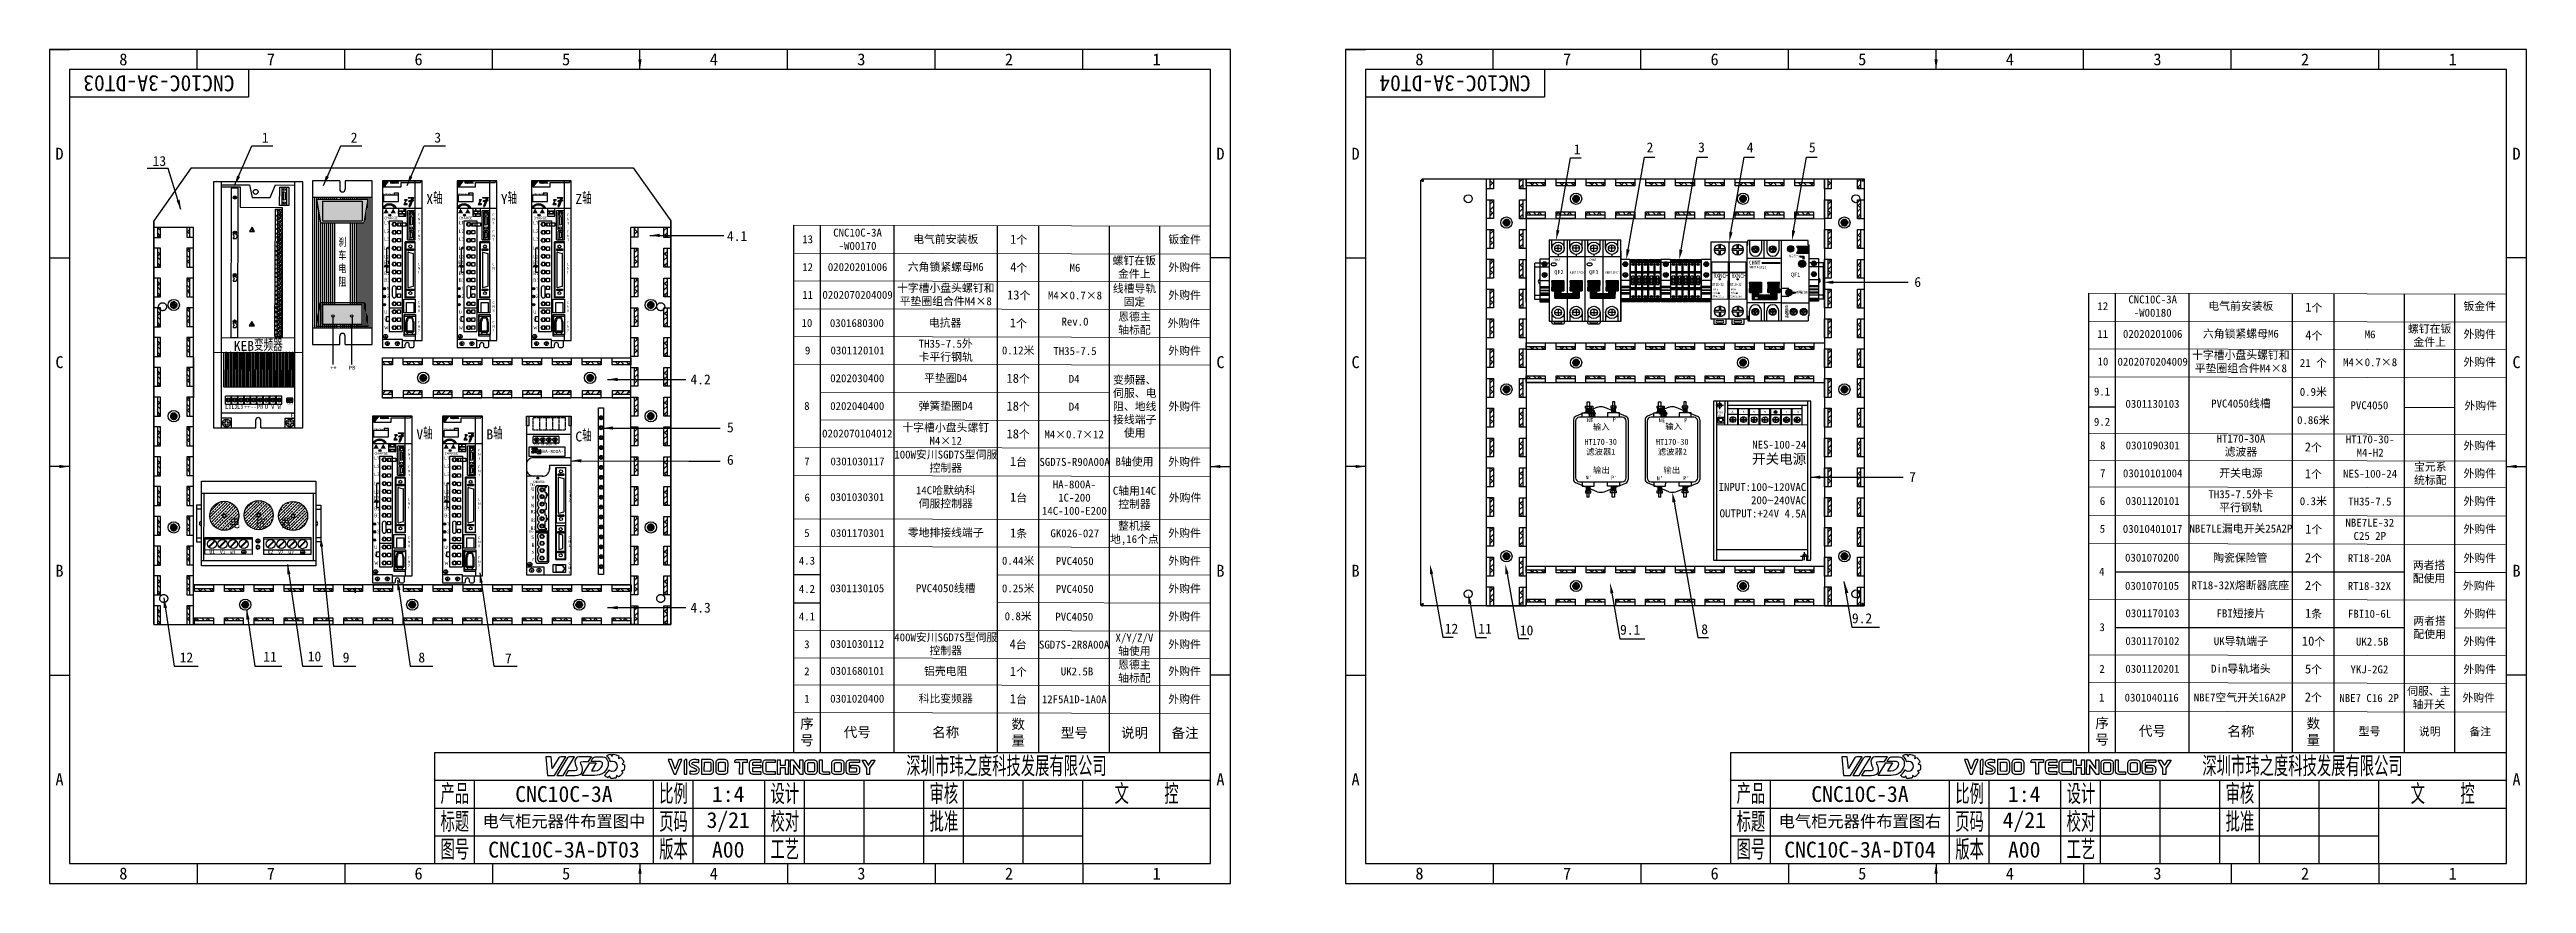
# Model space of a CAD drawing. Header units: millimetres. Extents: x 547 to 2149, y 622 to 1790.
# Drawn here: x 1199 to 1822, y 1580 to 1790 of the extents above; entities that cross this region are included whole.
import ezdxf

# ---------------------------------------------------------------- set-up
doc = ezdxf.new("R2010")
doc.units = ezdxf.units.MM
doc.linetypes.add('ACAD_ISO02W100', pattern=[15, 12, -3])
doc.linetypes.add('HIDDEN', pattern=[0.2, 0.1, -0.1])
for name, color, linetype in [('中文标注', 3, 'Continuous'), ('仅图框使用', 7, 'Continuous'), ('元器件与线路', 7, 'Continuous'), ('英文数字标注', 3, 'Continuous'), ('虚线', 7, 'ACAD_ISO02W100')]:
    doc.layers.add(name, color=color, linetype=linetype)
doc.styles.add('isocp', font='isocp.shx', dxfattribs={"height": 3.5})
doc.styles.get("Standard").update_dxf_attribs({"font": 'txt', "bigfont": 'gbcbig.shx'})
doc.styles.add('宋体', font='')
doc.styles.add('标准', font='', dxfattribs={"width": 0.667})
doc.styles.add('标注1.0', font='txt.shx', dxfattribs={"height": 1, "bigfont": 'gbcbig.shx'})
doc.styles.add('样式 1', font='', dxfattribs={"height": 2})
doc.styles.get('宋体').set_extended_font_data('宋体')
doc.styles.get('标准').set_extended_font_data('FangSong_GB2312')
doc.styles.get('样式 1').set_extended_font_data('@FangSong_GB2312')
doc.dimstyles.new('ISO-25', dxfattribs={"dimtxt": 2.5, "dimasz": 2.5, "dimexe": 1.25, "dimexo": 0.625, "dimtad": 1, "dimtxsty": 'Standard', "dimcen": 2.5, "dimadec": 0, "dimazin": 0, "dimtfac": 1, "dimtmove": 0, "dimatfit": 3, "dimfxl": 0, "dimarcsym": 0})
doc.dimstyles.get("Standard").update_dxf_attribs({"dimtxt": 2, "dimasz": 3, "dimexe": 0.18, "dimexo": 0.0625, "dimgap": 0.09, "dimtad": 0, "dimtih": 1, "dimtoh": 1, "dimdec": 4, "dimzin": 0, "dimdsep": 46, "dimtxsty": 'Standard', "dimcen": 0.09, "dimaunit": 1, "dimadec": 0, "dimazin": 0, "dimtfac": 1, "dimtdec": 4, "dimtofl": 0, "dimtmove": 0, "dimatfit": 3, "dimfxl": 0, "dimtolj": 1, "dimtzin": 0, "dimarcsym": 0})

msp = doc.modelspace()

# ---------------------------------------------------------------- texts
at = {"layer": '中文标注', "attachment_point": 5}
for s, insert, char_height, width in [('{\\fSimSun|b0|i0|c134|p2;\\H0.8333x;X}轴', (1295.51, 1752.78), 3, 8.8253), ('{\\fSimSun|b0|i0|c134|p2;\\H0.8333x;Y}轴', (1314.26, 1752.78), 3, 8.8253), ('{\\fSimSun|b0|i0|c134|p2;\\H0.8333x;Z}轴', (1333.01, 1752.78), 3, 8.8253), ('{\\fSimSun|b0|i0|c134|p2;电气前安装板}', (1424.1, 1742.32), 2, 25.9708), ('{\\fSimSun|b0|i0|c134|p2;螺钉在钣金件上}', (1471.52, 1735.26), 2, 12.5772), ('{\\fSimSun|b0|i0|c134|p2;钣金件}', (1484.18, 1742.23), 2, 12.5772), ('{\\fSimSun|b0|i0|c134|p2;六角锁紧螺母M6}', (1424.1, 1735.32), 2, 25.9708), ('{\\fSimSun|b0|i0|c134|p2;外购件}', (1484.18, 1735.23), 2, 12.5772), ('{\\fSimSun|b0|i0|c134|p2;十字槽小盘头螺钉和平垫圈组合件M4×8}', (1424.1, 1728.35), 2, 25.9708), ('{\\fSimSun|b0|i0|c134|p2;线槽导轨固定}', (1471.58, 1728.21), 2, 12.6623), ('{\\fSimSun|b0|i0|c134|p2;外购件}', (1484.18, 1728.23), 2, 12.5772), ('{\\fSimSun|b0|i0|c134|p2;电气前安装板}', (1749.84, 1725.49), 2, 25.9708), ('{\\fSimSun|b0|i0|c134|p2;钣金件}', (1809.92, 1725.42), 2, 12.5772), ('{\\fSimSun|b0|i0|c134|p2;电抗器}', (1423.94, 1721.26), 2, 25.9708), ('{\\fSimSun|b0|i0|c134|p2;恩德主\\P轴标配}', (1471.57, 1721.13), 2, 12.646), ('{\\fSimSun|b0|i0|c134|p2;外购件}', (1484.02, 1721.15), 2, 12.5772), ('{\\fSimSun|b0|i0|c134|p2;六角锁紧螺母M6}', (1749.84, 1718.49), 2, 25.9708), ('{\\fSimSun|b0|i0|c134|p2;螺钉在钣金件上}', (1797.33, 1718.08), 2, 12.6623), ('{\\fSimSun|b0|i0|c134|p2;外购件}', (1809.92, 1718.41), 2, 12.5772), ('{\\fSimSun|b0|i0|c134|p2;TH35-7.5外\\P卡平行钢轨}', (1424.1, 1714.32), 2, 25.9708), ('{\\fSimSun|b0|i0|c134|p2;外购件}', (1484.18, 1714.23), 2, 12.5772), ('{\\fSimSun|b0|i0|c134|p2;十字槽小盘头螺钉和平垫圈组合件M4×8}', (1749.84, 1711.47), 2, 25.9708), ('{\\fSimSun|b0|i0|c134|p2;平垫圈D4}', (1424.1, 1707.33), 2, 25.9708), ('{\\fSimSun|b0|i0|c134|p2;变频器、伺服、电阻、地线接线端子使用}', (1471.64, 1700.22), 2, 12.7866), ('{\\fSimSun|b0|i0|c134|p2;外购件}', (1809.92, 1711.41), 2, 12.5772), ('{\\fSimSun|b0|i0|c134|p2;弹簧垫圈D4}', (1424.1, 1700.33), 2, 25.9708), ('{\\fSimSun|b0|i0|c134|p2;外购件}', (1484.2, 1700.2), 2, 12.6098), ('{\\fSimSun|b0|i0|c134|p2;PVC4050线槽}', (1749.86, 1700.92), 2, 25.9708), ('{\\fSimSun|b0|i0|c134|p2;外购件}', (1810.17, 1700.41), 2, 13.0154), ('{\\fSimSun|b0|i0|c134|p2;\\H0.8333x;V}轴', (1293.01, 1693.53), 3, 8.8253), ('{\\fSimSun|b0|i0|c134|p2;\\H0.8333x;B}轴', (1310.63, 1693.53), 3, 8.8253), ('{\\fSimSun|b0|i0|c134|p2;\\H0.8333x;C}轴', (1333, 1692.97), 3, 8.8253), ('{\\fSimSun|b0|i0|c134|p2;十字槽小盘头螺钉M4×12}', (1424.1, 1693.33), 2, 25.9708), ('{\\fSimSun|b0|i0|c134|p2;100W安川SGD7S型伺服控制器}', (1424.12, 1686.41), 2, 25.9708), ('{\\fSimSun|b0|i0|c134|p2;HT170-30A\\P滤波器}', (1749.86, 1690.42), 2, 25.9708), ('{\\fSimSun|b0|i0|c134|p2;外购件}', (1809.93, 1690.34), 2, 12.5772), ('{\\fSimSun|b0|i0|c134|p2;B轴使用}', (1471.58, 1686.28), 2, 12.6623), ('{\\fSimSun|b0|i0|c134|p2;外购件}', (1484.18, 1686.27), 2, 12.5772), ('{\\fSimSun|b0|i0|c134|p2;开关电源}', (1749.86, 1683.42), 2, 25.9708), ('{\\fSimSun|b0|i0|c134|p2;宝元系\\P统标配}', (1797.49, 1683.32), 2, 12.646), ('{\\fSimSun|b0|i0|c134|p2;外购件}', (1809.93, 1683.34), 2, 12.5772), ('{\\fSimSun|b0|i0|c134|p2;14C哈默纳科\\P伺服控制器}', (1424.1, 1677.41), 2, 25.9708), ('{\\fSimSun|b0|i0|c134|p2;C轴用14C控制器}', (1471.58, 1677.29), 2, 12.6623), ('{\\fSimSun|b0|i0|c134|p2;外购件}', (1484.29, 1677.24), 2, 12.803), ('{\\fSimSun|b0|i0|c134|p2;TH35-7.5外卡\\P平行钢轨}', (1749.86, 1676.42), 2, 25.9708), ('{\\fSimSun|b0|i0|c134|p2;外购件}', (1809.93, 1676.34), 2, 12.5772), ('{\\fSimSun|b0|i0|c134|p2;零地排接线端子}', (1424.1, 1668.42), 2, 25.9708), ('{\\fSimSun|b0|i0|c134|p2;整机接地,16个点}', (1471.55, 1668.32), 2, 12.6787), ('{\\fSimSun|b0|i0|c134|p2;外购件}', (1484.18, 1668.33), 2, 12.5772), ('{\\fSimSun|b0|i0|c134|p2;NBE7LE漏电开关25A2P}', (1749.86, 1669.44), 2, 25.9708), ('{\\fSimSun|b0|i0|c134|p2;外购件}', (1809.93, 1669.34), 2, 12.5772), ('{\\fSimSun|b0|i0|c134|p2;陶瓷保险管}', (1749.71, 1662.1), 2, 25.9708), ('{\\fSimSun|b0|i0|c134|p2;外购件}', (1809.93, 1662.03), 2, 12.5772), ('{\\fSimSun|b0|i0|c134|p2;外购件}', (1484.18, 1661.33), 2, 12.5772), ('{\\fSimSun|b0|i0|c134|p2;两者搭\\P配使用}', (1797.17, 1658.56), 2, 12.6623), ('{\\fSimSun|b0|i0|c134|p2;PVC4050线槽}', (1424.1, 1654.42), 2, 25.9708), ('{\\fSimSun|b0|i0|c134|p2;外购件}', (1484.18, 1654.33), 2, 12.5772), ('{\\fSimSun|b0|i0|c134|p2;RT18-32X熔断器底座}', (1749.71, 1655.16), 2, 25.9708), ('{\\fSimSun|b0|i0|c134|p2;外购件}', (1809.79, 1655.07), 2, 12.5772), ('{\\fSimSun|b0|i0|c134|p2;外购件}', (1484.18, 1647.33), 2, 12.5772), ('{\\fSimSun|b0|i0|c134|p2;FBI短接片}', (1749.86, 1648.08), 2, 25.9708), ('{\\fSimSun|b0|i0|c134|p2;两者搭\\P配使用}', (1797.32, 1644.53), 2, 12.6623), ('{\\fSimSun|b0|i0|c134|p2;外购件}', (1809.97, 1648.03), 2, 12.5772), ('{\\fSimSun|b0|i0|c134|p2;400W安川SGD7S型伺服控制器}', (1424.1, 1640.39), 2, 25.9708), ('{\\fSimSun|b0|i0|c134|p2;X/Y/Z/V\\P轴使用}', (1471.56, 1640.28), 2, 12.6623), ('{\\fSimSun|b0|i0|c134|p2;外购件}', (1484.18, 1640.31), 2, 12.5772), ('{\\fSimSun|b0|i0|c134|p2;UK导轨端子}', (1749.86, 1641.09), 2, 25.9708), ('{\\fSimSun|b0|i0|c134|p2;外购件}', (1809.93, 1641.07), 2, 12.5772), ('{\\fSimSun|b0|i0|c134|p2;铝壳电阻}', (1424.1, 1633.52), 2, 25.9708), ('{\\fSimSun|b0|i0|c134|p2;恩德主\\P轴标配}', (1471.56, 1633.5), 2, 12.6623), ('{\\fSimSun|b0|i0|c134|p2;外购件}', (1484.18, 1633.54), 2, 12.5772), ('{\\fSimSun|b0|i0|c134|p2;Din导轨堵头}', (1749.86, 1634.15), 2, 25.9708), ('{\\fSimSun|b0|i0|c134|p2;外购件}', (1809.93, 1634.03), 2, 12.5772), ('{\\fSimSun|b0|i0|c134|p2;科比变频器}', (1424.1, 1626.63), 2, 25.9708), ('{\\fSimSun|b0|i0|c134|p2;外购件}', (1484.18, 1626.51), 2, 12.5772), ('{\\fSimSun|b0|i0|c134|p2;NBE7空气开关16A2P}', (1749.58, 1626.9), 2, 25.9708), ('{\\fSimSun|b0|i0|c134|p2;伺服、主轴开关}', (1797.13, 1626.85), 2, 12.8586), ('{\\fSimSun|b0|i0|c134|p2;外购件}', (1809.66, 1626.86), 2, 12.5772), ('{\\fSimSun|b0|i0|c134|p2;序\\P号}', (1389.19, 1618.2), 2.5, 6.7802), ('{\\fSimSun|b0|i0|c134|p2;代号}', (1401.85, 1618.15), 2.5, 18.5371), ('{\\fSimSun|b0|i0|c134|p2;名称}', (1424.1, 1618.14), 2.5, 25.9708), ('{\\fSimSun|b0|i0|c134|p2;数\\P量}', (1442.32, 1618.14), 2.5, 10.4626), ('{\\fSimSun|b0|i0|c134|p2;说明}', (1471.58, 1617.99), 2.5, 12.6623), ('{\\fSimSun|b0|i0|c134|p2;序\\P号}', (1714.94, 1618.36), 2.5, 6.7802), ('{\\fSimSun|b0|i0|c134|p2;代号}', (1727.6, 1618.48), 2.5, 18.5371), ('{\\fSimSun|b0|i0|c134|p2;名称}', (1749.86, 1618.39), 2.5, 25.9708), ('{\\fSimSun|b0|i0|c134|p2;数\\P量}', (1768.07, 1618.3), 2.5, 10.4626), ('{\\fSimSun|b0|i0|c134|p2;型号}', (1456.45, 1618.02), 2.5, 17.5985), ('{\\fSimSun|b0|i0|c134|p2;备注}', (1484.29, 1617.96), 2.5, 12.763), ('{\\fSimSun|b0|i0|c134|p2;型号}', (1782.2, 1618.37), 2, 17.5985), ('{\\fSimSun|b0|i0|c134|p2;说明}', (1797.33, 1618.34), 2, 12.6623), ('{\\fSimSun|b0|i0|c134|p2;备注}', (1810.04, 1618.31), 2, 12.763), ('{\\fSimSun|b0|i0|c134|p2;电气柜元器件布置图中}', (1328.07, 1595.68), 3, 45), ('{\\fSimSun|b0|i0|c134|p2;电气柜元器件布置图右}', (1654.05, 1595.68), 3, 45)]:
    msp.add_mtext(s, dxfattribs=dict(at, insert=insert, char_height=char_height, width=width))
at = {"layer": '中文标注', "color": 3, "char_height": 2, "attachment_point": 5, "rotation": 359.86611}
for s, insert, width in [('刹\\P车\\P电\\P阻', (1272.36, 1736.51), 4.0467), ('{\\fSimSun|b0|i0|c134|p2;\\H1.25x;KEB\\Ftxt,gbcbig|c134;\\H1.2x;变频器}', (1251.18, 1715.78), 18.5087)]:
    msp.add_mtext(s, dxfattribs=dict(at, insert=insert, width=width))
at = {"layer": '中文标注', "linetype": 'Continuous', "lineweight": 25, "char_height": 0.594, "rotation": 359.86611}
for s, insert, attachment_point in [('每月按一次', (1637.63, 1738.15), 5), ('合闸前请按下', (1637.98, 1729.3), 1)]:
    msp.add_mtext(s, dxfattribs=dict(at, insert=insert, attachment_point=attachment_point))
at = {"layer": '中文标注', "linetype": 'Continuous', "lineweight": 25, "attachment_point": 1, "rotation": 359.86611, "style": '标准'}
for s, insert, char_height in [('{\\fMicrosoft YaHei|b0|i0|c134|p34;CHNT}', (1577, 1737.49), 0.594), ('{\\fMicrosoft YaHei|b0|i0|c134|p34;NBE7 2P C16}', (1581.06, 1734.33), 0.594), ('{\\fMicrosoft YaHei|b0|i0|c134|p34;CHNT}', (1586, 1737.49), 0.594), ('{\\fMicrosoft YaHei|b0|i0|c134|p34;NBE7 2P C16}', (1590.06, 1734.33), 0.594), ('{\\fMicrosoft YaHei|b0|i0|c134|p34;NBE7LE-32 }', (1626.13, 1735.64), 0.594), ('{\\fSimSun|b0|i0|c134|p2;RT18-32}', (1616.91, 1731.4), 0.75), ('{\\fSimSun|b0|i0|c134|p2;RT18-32}', (1621.41, 1731.4), 0.75)]:
    msp.add_mtext(s, dxfattribs=dict(at, insert=insert, char_height=char_height))
at = {"layer": '中文标注', "color": 3, "attachment_point": 5, "rotation": 359.86611, "style": '宋体'}
for s, insert, char_height, width in [('QF2', (1578.33, 1734.02), 1, 1.8), ('QF3', (1587.08, 1734.02), 1, 1.8), ('C25', (1629.81, 1735.3), 0.594, 1.8006), ('QF1', (1637.86, 1733.39), 1, 1.8)]:
    msp.add_mtext(s, dxfattribs=dict(at, insert=insert, char_height=char_height, width=width))
at = {"layer": '中文标注', "linetype": 'Continuous', "lineweight": 25, "attachment_point": 1, "rotation": 359.86611, "style": '标准'}
for s, insert, char_height, width in [('{\\fMicrosoft YaHei|b0|i0|c134|p34;RXNCH}', (1617.24, 1733.73), 1.05, 3.2402), ('{\\fMicrosoft YaHei|b0|i0|c134|p34;RXNCH}', (1621.74, 1733.73), 1.05, 3.2402), ('{\\fSimSun|b0|i0|c134|p2;32A\\H0.75x;GB/T13539.2}', (1616.93, 1728.29), 0.48, 3.8049), ('{\\fSimSun|b0|i0|c134|p2;380V}', (1616.98, 1729.17), 0.5, 3.8049), ('{\\fSimSun|b0|i0|c134|p2;10X38}', (1616.99, 1730.01), 0.5, 3.8049), ('{\\fSimSun|b0|i0|c134|p2;32A\\H0.75x;GB/T13539.2}', (1621.43, 1728.29), 0.48, 3.8049), ('{\\fSimSun|b0|i0|c134|p2;380V}', (1621.48, 1729.17), 0.5, 3.8049), ('{\\fSimSun|b0|i0|c134|p2;10X38}', (1621.49, 1730.01), 0.5, 3.8049)]:
    msp.add_mtext(s, dxfattribs=dict(at, insert=insert, char_height=char_height, width=width))
at = {"layer": '中文标注', "linetype": 'Continuous', "lineweight": 25, "insert": (1635.65, 1724.13), "char_height": 1, "width": 2.6821, "attachment_point": 5, "rotation": 359.86611, "line_spacing_factor": 0.6}
msp.add_mtext('负\\P载\\P端', dxfattribs=at)
at = {"layer": '中文标注', "attachment_point": 5, "rotation": 359.86611, "style": '宋体'}
for s, insert, char_height, width in [('\\pt0.00898;N', (1585.78, 1696.88), 1, 2.4712), ('\\pt0.00898;E', (1586.6, 1696.86), 1, 0.5132), ('\\pt0.00898;P', (1592.24, 1696.99), 1, 2.4712), ('\\pt0.00898;N', (1603.82, 1696.85), 1, 2.4712), ('\\pt0.00898;E', (1604.66, 1696.83), 1, 0.5132), ('\\pt0.00898;P', (1610.25, 1696.84), 1, 2.4712), ("\\pt0.02694;{\\H0.3333x;N\\H1x;'}", (1585.8, 1682.41), 3, 2.4712), ("\\pt0.02694;{\\H0.3333x;P'}", (1592.24, 1682.36), 3, 2.4712), ("\\pt0.02694;{\\H0.3333x;N\\H0.9999x;'}", (1603.71, 1682.21), 3, 2.4712), ("\\pt0.02694;{\\H0.3333x;P'}", (1610.37, 1682.24), 3, 2.4712)]:
    msp.add_mtext(s, dxfattribs=dict(at, insert=insert, char_height=char_height, width=width))
at = {"layer": '中文标注'}
for s, insert, char_height, width, attachment_point, rotation in [('{\\fSimSun|b0|i0|c134|p2;输入}', (1586.9, 1695.9), 1.5, 5.0069, 1, 359.86611), ('{\\fSimSun|b0|i0|c134|p2;输入}', (1605.07, 1696.02), 1.5, 4.245, 1, 359.86611), ('{\\fSimSun|b0|i0|c134|p2;HT170-30\\P滤波器1}', (1588.86, 1687.96), 1.5, 7.6192, 8, 0.48858), ('{\\fSimSun|b0|i0|c134|p2;HT170-30\\P滤波器2}', (1606.86, 1687.96), 1.5, 7.6192, 8, 0.48858), ('{\\fSimSun|b0|i0|c134|p2;NES-100-24\\H0.9503x;\\P\\H1.315x;开关电源\\H1.2x;\\P\\H0.6333x;\\P\\H1.053x;INPUT:100\\f@Arial Unicode MS|b0|i0|c134|p34;~\\fSimSun|b0|i0|c134|p2;120VAC\\P200\\f@Arial Unicode MS|b0|i0|c134|p34;~\\fSimSun|b0|i0|c134|p2;240VAC\\POUTPUT:+24V 4.5A}', (1640.53, 1681.98), 2, 26.0562, 6, 359.86611), ('{\\fSimSun|b0|i0|c134|p2;输出}', (1586.91, 1685), 1.5, 4.1191, 1, 359.86611), ('{\\fSimSun|b0|i0|c134|p2;输出}', (1604.61, 1685), 1.5, 4.415, 1, 359.86611), ('电{\\fHYSWLongFangSong|b1|i0|c134|p2;   }抗{\\fHYSWLongFangSong|b1|i0|c134|p2;   }器', (1251.77, 1670.87), 2.592, 27.8407, 5, 359.86611)]:
    msp.add_mtext(s, dxfattribs=dict(at, insert=insert, char_height=char_height, width=width, attachment_point=attachment_point, rotation=rotation))
at = {"layer": '仅图框使用', "attachment_point": 5}
for s, insert, char_height, width in [('{\\fSimSun|b0|i0|c134|p2;8}', (1217.26, 1787.68), 3, 37.125), ('{\\fSimSun|b0|i0|c134|p2;7}', (1254.38, 1787.68), 3, 37.125), ('{\\fSimSun|b0|i0|c134|p2;6}', (1291.51, 1787.68), 3, 37.125), ('{\\fSimSun|b0|i0|c134|p2;5}', (1328.63, 1787.68), 3, 37.125), ('{\\fSimSun|b0|i0|c134|p2;4}', (1365.76, 1787.68), 3, 37.125), ('{\\fSimSun|b0|i0|c134|p2;3}', (1402.88, 1787.68), 3, 37.125), ('{\\fSimSun|b0|i0|c134|p2;2}', (1440.01, 1787.68), 3, 37.125), ('{\\fSimSun|b0|i0|c134|p2;1}', (1477.13, 1787.68), 3, 37.125), ('{\\fSimSun|b0|i0|c134|p2;8}', (1543.24, 1787.68), 3, 37.125), ('{\\fSimSun|b0|i0|c134|p2;7}', (1580.37, 1787.68), 3, 37.125), ('{\\fSimSun|b0|i0|c134|p2;6}', (1617.49, 1787.68), 3, 37.125), ('{\\fSimSun|b0|i0|c134|p2;5}', (1654.62, 1787.68), 3, 37.125), ('{\\fSimSun|b0|i0|c134|p2;4}', (1691.74, 1787.68), 3, 37.125), ('{\\fSimSun|b0|i0|c134|p2;3}', (1728.87, 1787.68), 3, 37.125), ('{\\fSimSun|b0|i0|c134|p2;2}', (1765.99, 1787.68), 3, 37.125), ('{\\fSimSun|b0|i0|c134|p2;1}', (1803.12, 1787.68), 3, 37.125), ('{\\fSimSun|b0|i0|c134|p2;D}', (1201.2, 1763.93), 3, 5), ('{\\fSimSun|b0|i0|c134|p2;D}', (1493.2, 1763.93), 3, 5), ('{\\fSimSun|b0|i0|c134|p2;D}', (1527.18, 1763.93), 3, 5), ('{\\fSimSun|b0|i0|c134|p2;D}', (1819.18, 1763.93), 3, 5), ('{\\fSimSun|b0|i0|c134|p2;C}', (1201.2, 1711.43), 3, 5), ('{\\fSimSun|b0|i0|c134|p2;C}', (1493.2, 1711.43), 3, 5), ('{\\fSimSun|b0|i0|c134|p2;C}', (1527.18, 1711.43), 3, 5), ('{\\fSimSun|b0|i0|c134|p2;C}', (1819.18, 1711.43), 3, 5), ('{\\fSimSun|b0|i0|c134|p2;B}', (1201.2, 1658.93), 3, 5), ('{\\fSimSun|b0|i0|c134|p2;B}', (1493.2, 1658.93), 3, 5), ('{\\fSimSun|b0|i0|c134|p2;B}', (1527.18, 1658.93), 3, 5), ('{\\fSimSun|b0|i0|c134|p2;B}', (1819.18, 1658.93), 3, 5), ('{\\fSimSun|b0|i0|c134|p2;A}', (1201.2, 1606.43), 3, 5), ('{\\fSimSun|b0|i0|c134|p2;A}', (1493.2, 1606.43), 3, 5), ('{\\fSimSun|b0|i0|c134|p2;A}', (1527.18, 1606.43), 3, 5), ('{\\fSimSun|b0|i0|c134|p2;A}', (1819.18, 1606.43), 3, 5), ('产品', (1300.63, 1602.68), 5, 10.1092), ('比例', (1355.63, 1602.68), 5, 10.1092), ('设计', (1383.63, 1602.68), 5, 10.1092), ('审核', (1423.63, 1602.68), 5, 10.1092), ('文  控', (1474.63, 1602.68), 5, 32.125), ('产品', (1626.61, 1602.68), 5, 10.1092), ('比例', (1681.61, 1602.68), 5, 10.1092), ('设计', (1709.61, 1602.68), 5, 10.1092), ('审核', (1749.61, 1602.68), 5, 10.1092), ('文  控', (1800.62, 1602.68), 5, 32.125), ('标题', (1300.63, 1595.68), 5, 10.1092), ('页码', (1355.63, 1595.68), 5, 10.1092), ('校对', (1383.63, 1595.68), 5, 10.1092), ('批准', (1423.63, 1595.68), 5, 10.1092), ('标题', (1626.61, 1595.68), 5, 10.1092), ('页码', (1681.61, 1595.68), 5, 10.1092), ('校对', (1709.61, 1595.68), 5, 10.1092), ('批准', (1749.61, 1595.68), 5, 10.1092), ('图号', (1300.63, 1588.68), 5, 10.1092), ('版本', (1355.63, 1588.68), 5, 10.1092), ('工艺', (1383.63, 1588.68), 5, 10.1092), ('图号', (1626.61, 1588.68), 5, 10.1092), ('版本', (1681.61, 1588.68), 5, 10.1092), ('工艺', (1709.61, 1588.68), 5, 10.1092), ('{\\fSimSun|b0|i0|c134|p2;8}', (1217.26, 1582.68), 3, 37.125), ('{\\fSimSun|b0|i0|c134|p2;7}', (1254.38, 1582.68), 3, 37.125), ('{\\fSimSun|b0|i0|c134|p2;6}', (1291.51, 1582.68), 3, 37.125), ('{\\fSimSun|b0|i0|c134|p2;5}', (1328.63, 1582.68), 3, 37.125), ('{\\fSimSun|b0|i0|c134|p2;4}', (1365.76, 1582.68), 3, 37.125), ('{\\fSimSun|b0|i0|c134|p2;3}', (1402.88, 1582.68), 3, 37.125), ('{\\fSimSun|b0|i0|c134|p2;2}', (1440.01, 1582.68), 3, 37.125), ('{\\fSimSun|b0|i0|c134|p2;1}', (1477.13, 1582.68), 3, 37.125), ('{\\fSimSun|b0|i0|c134|p2;8}', (1543.24, 1582.68), 3, 37.125), ('{\\fSimSun|b0|i0|c134|p2;7}', (1580.37, 1582.68), 3, 37.125), ('{\\fSimSun|b0|i0|c134|p2;6}', (1617.49, 1582.68), 3, 37.125), ('{\\fSimSun|b0|i0|c134|p2;5}', (1654.62, 1582.68), 3, 37.125), ('{\\fSimSun|b0|i0|c134|p2;4}', (1691.74, 1582.68), 3, 37.125), ('{\\fSimSun|b0|i0|c134|p2;3}', (1728.87, 1582.68), 3, 37.125), ('{\\fSimSun|b0|i0|c134|p2;2}', (1765.99, 1582.68), 3, 37.125), ('{\\fSimSun|b0|i0|c134|p2;1}', (1803.12, 1582.68), 3, 37.125)]:
    msp.add_mtext(s, dxfattribs=dict(at, insert=insert, char_height=char_height, width=width))
at = {"layer": '仅图框使用', "color": 4, "char_height": 5, "width": 102.6342, "attachment_point": 5}
for insert in [(1439.38, 1609.68), (1765.36, 1609.68)]:
    msp.add_mtext('深圳市玮之度科技发展有限公司', dxfattribs=dict(at, insert=insert))
at = {"layer": '元器件与线路', "color": 3, "style": '样式 1'}
for s, p in [('ADJ', (1619.54, 1699.1)), ('+V', (1619.3, 1698.34)), ('V', (1622.19, 1699.21)), ('V', (1624.99, 1699.2)), ('G', (1627.61, 1699.2)), ('G', (1630.38, 1699.19)), ('L', (1635.7, 1699.18)), ('N', (1638.56, 1699.17))]:
    msp.add_text(s, height=0.562, rotation=179.86611, dxfattribs=at).set_placement(p)
at = {"layer": '元器件与线路', "color": 3, "char_height": 2.5, "width": 4.0374, "attachment_point": 1}
for s, insert in [('\\A1;{\\fSimSun|b0|i0|c134|p2;11}', (1252.44, 1638.56)), ('\\A1;{\\fSimSun|b0|i0|c134|p2;10}', (1263.64, 1638.62)), ('\\A1;{\\fSimSun|b0|i0|c134|p2;12}', (1231.42, 1638.35)), ('\\A1;{\\fSimSun|b0|i0|c134|p2;9}', (1272.43, 1638.35)), ('\\A1;{\\fSimSun|b0|i0|c134|p2;8}', (1291.46, 1638.35)), ('\\A1;{\\fSimSun|b0|i0|c134|p2;7}', (1313.26, 1638.14))]:
    msp.add_mtext(s, dxfattribs=dict(at, insert=insert))
at = {"layer": '英文数字标注'}
for s, insert, char_height, width, attachment_point, rotation in [('{\\fSimSun|b0|i0|c134|p2;CNC10C-3A-DT03}', (1226.2, 1781.68), 4, 45, 5, 180), ('{\\fSimSun|b0|i0|c134|p2;CNC10C-3A-DT04}', (1552.18, 1781.68), 4, 45, 5, 180), ('{\\fSimSun|b0|i0|c134|p2;\\H0.6614x;U1}', (1238.93, 1664.12), 1.3009, 0.8346, 1, 359.86611), ('{\\fSimSun|b0|i0|c134|p2;V1}', (1241.58, 1664.05), 0.8604, 0.8568, 1, 359.86611), ('{\\fSimSun|b0|i0|c134|p2;\\H0.6614x;W1}', (1244.13, 1664.01), 1.3009, 0.9898, 1, 359.86611), ('{\\fSimSun|b0|i0|c134|p2;\\H0.6614x;U2}', (1253.59, 1664.08), 1.3009, 0.8346, 1, 359.86611), ('{\\fSimSun|b0|i0|c134|p2;\\H0.6614x;V2}', (1256.21, 1664.03), 1.3009, 0.8568, 1, 359.86611), ('{\\fSimSun|b0|i0|c134|p2;\\H0.6614x;W2}', (1258.8, 1663.96), 1.3009, 0.9898, 1, 359.86611)]:
    msp.add_mtext(s, dxfattribs=dict(at, insert=insert, char_height=char_height, width=width, attachment_point=attachment_point, rotation=rotation))
for s, insert, char_height, width, attachment_point in [('\\A1;{\\fSimSun|b0|i0|c134|p2;13}', (1224.62, 1763.35), 2.5, 3.7672, 1), ('\\A1;{\\fSimSun|b0|i0|c134|p2;1}', (1252.1, 1769.25), 2.5, 3.7672, 1), ('\\A1;{\\fSimSun|b0|i0|c134|p2;2}', (1274.44, 1769.25), 2.5, 3.7672, 1), ('\\A1;{\\fSimSun|b0|i0|c134|p2;3}', (1295.47, 1769.25), 2.5, 3.7672, 1), ('\\A1;{\\fSimSun|b0|i0|c134|p2;1}', (1582.06, 1765.05), 2.5, 4.867, 4), ('\\A1;{\\fSimSun|b0|i0|c134|p2;2}', (1600.37, 1765.53), 2.5, 4.867, 4), ('\\A1;{\\fSimSun|b0|i0|c134|p2;3}', (1613.33, 1765.53), 2.5, 4.867, 4), ('\\A1;{\\fSimSun|b0|i0|c134|p2;4}', (1625.55, 1765.53), 2.5, 4.867, 4), ('\\A1;{\\fSimSun|b0|i0|c134|p2;5}', (1641.2, 1765.53), 2.5, 4.867, 4), ('\\A1;{\\fSimSun|b0|i0|c134|p2;4.1}', (1369.08, 1744.49), 2.5, 3.7672, 1), ('{\\fSimSun|b0|i0|c134|p2;CNC10C-3A\\P-W00170}', (1401.93, 1742.39), 2, 18.3735, 5), ('{\\fSimSun|b0|i0|c134|p2;13}', (1389.36, 1742.39), 2, 6.7639, 5), ('{\\fSimSun|b0|i0|c134|p2;\\H1.15x;1\\H0.8696x;个}', (1442.45, 1742.29), 2, 10.7247, 5), ('{\\fSimSun|b0|i0|c134|p2;12}', (1389.36, 1735.39), 2, 6.7639, 5), ('{\\fSimSun|b0|i0|c134|p2;02020201006}', (1401.93, 1735.39), 2, 18.3735, 5), ('{\\fSimSun|b0|i0|c134|p2;\\H1.15x;4\\H0.8696x;个}', (1442.45, 1735.27), 2, 10.7247, 5), ('{\\fSimSun|b0|i0|c134|p2;M6}', (1456.61, 1735.24), 2, 17.5985, 5), ('\\A1;{\\fSimSun|b0|i0|c134|p2;6}', (1667.72, 1731.63), 2.5, 4.867, 4), ('{\\fSimSun|b0|i0|c134|p2;11}', (1389.36, 1728.39), 2, 6.7639, 5), ('{\\fSimSun|b0|i0|c134|p2;0202070204009}', (1401.93, 1728.39), 2, 18.3735, 5), ('{\\fSimSun|b0|i0|c134|p2;\\H1.15x;13\\H0.8696x;个}', (1442.45, 1728.27), 2, 10.7247, 5), ('{\\fSimSun|b0|i0|c134|p2;M4×0.7×8}', (1456.61, 1728.24), 2, 17.5985, 5), ('{\\fSimSun|b0|i0|c134|p2;12}', (1715.11, 1725.56), 2, 6.7639, 5), ('{\\fSimSun|b0|i0|c134|p2;CNC10C-3A\\P-W00180}', (1727.67, 1725.56), 2, 18.3735, 5), ('{\\fSimSun|b0|i0|c134|p2;\\H1.15x;1\\H0.8696x;个}', (1768.19, 1725.18), 2, 10.7091, 5), ('{\\fSimSun|b0|i0|c134|p2;10}', (1389.18, 1721.31), 2, 6.7639, 5), ('{\\fSimSun|b0|i0|c134|p2;0301680300}', (1401.76, 1721.28), 2, 18.3899, 5), ('{\\fSimSun|b0|i0|c134|p2;\\H1.15x;1\\H0.8696x;个}', (1442.36, 1721.24), 2, 10.5448, 5), ('{\\fSimSun|b0|i0|c134|p2;Rev.0}', (1456.61, 1721.66), 2, 17.5985, 5), ('{\\fSimSun|b0|i0|c134|p2;11}', (1715.11, 1718.56), 2, 6.7639, 5), ('{\\fSimSun|b0|i0|c134|p2;02020201006}', (1727.67, 1718.56), 2, 18.3735, 5), ('{\\fSimSun|b0|i0|c134|p2;M6}', (1782.35, 1718.42), 2, 17.5985, 5), ('{\\fSimSun|b0|i0|c134|p2;9}', (1389.36, 1714.39), 2, 6.7639, 5), ('{\\fSimSun|b0|i0|c134|p2;0301120101}', (1401.93, 1714.39), 2, 18.3735, 5), ('{\\fSimSun|b0|i0|c134|p2;0.12米}', (1442.32, 1714.3), 2, 10.4626, 5), ('{\\fSimSun|b0|i0|c134|p2;TH35-7.5 }', (1456.61, 1714.24), 2, 17.5985, 5), ('{\\fSimSun|b0|i0|c134|p2;\\H1.15x;4\\H0.8696x;个}', (1768.19, 1718.15), 2, 10.7084, 5), ('\\A1;{\\fSimSun|b0|i0|c134|p2;4.2}', (1362.45, 1707.09), 2.5, 3.3783, 5), ('{\\fSimSun|b0|i0|c134|p2;0202030400}', (1401.85, 1707.39), 2, 18.5371, 5), ('{\\fSimSun|b0|i0|c134|p2;\\H1.15x;18\\H0.8696x;个}', (1442.32, 1707.29), 2, 10.4626, 5), ('{\\fSimSun|b0|i0|c134|p2;D4 }', (1456.4, 1707.26), 2, 17.6971, 5), ('{\\fSimSun|b0|i0|c134|p2;10}', (1715.15, 1711.6), 2, 6.7639, 5), ('{\\fSimSun|b0|i0|c134|p2;0202070204009}', (1727.67, 1711.56), 2, 18.3735, 5), ('{\\fSimSun|b0|i0|c134|p2;21 个}', (1768.07, 1711.14), 2, 10.4626, 5), ('{\\fSimSun|b0|i0|c134|p2;M4×0.7×8}', (1782.35, 1711.42), 2, 17.5985, 5), ('{\\fSimSun|b0|i0|c134|p2;8}', (1389.19, 1700.42), 2, 6.7802, 5), ('{\\fSimSun|b0|i0|c134|p2;0202040400}', (1401.85, 1700.39), 2, 18.5371, 5), ('{\\fSimSun|b0|i0|c134|p2;\\H1.15x;18\\H0.8696x;个}', (1442.32, 1700.29), 2, 10.4626, 5), ('{\\fSimSun|b0|i0|c134|p2;D4}', (1456.4, 1700.26), 2, 17.6971, 5), ('{\\fSimSun|b0|i0|c134|p2;9.1}', (1714.93, 1704.04), 2, 6.7966, 5), ('{\\fSimSun|b0|i0|c134|p2;0301130103}', (1727.62, 1700.95), 2, 18.5044, 5), ('{\\fSimSun|b0|i0|c134|p2;0.9米}', (1768.07, 1703.87), 2, 10.4626, 5), ('{\\fSimSun|b0|i0|c134|p2;PVC4050 }', (1782.18, 1700.58), 2, 17.7462, 5), ('\\A1;{\\fSimSun|b0|i0|c134|p2;5}', (1369.93, 1695.02), 2.5, 4, 5), ('{\\fSimSun|b0|i0|c134|p2;\\H1.15x;18\\H0.8696x;个}', (1442.32, 1693.29), 2, 10.4626, 5), ('{\\fSimSun|b0|i0|c134|p2;9.2}', (1714.93, 1696.42), 2, 6.7966, 5), ('{\\fSimSun|b0|i0|c134|p2;0.86米}', (1768.07, 1696.75), 2, 10.4626, 5), ('{\\fSimSun|b0|i0|c134|p2;0202070104012}', (1401.85, 1693.47), 2, 18.5371, 5), ('{\\fSimSun|b0|i0|c134|p2;M4×0.7×12}', (1456.4, 1693.26), 2, 17.6971, 5), ('{\\fSimSun|b0|i0|c134|p2;8}', (1715.11, 1690.49), 2, 6.7639, 5), ('{\\fSimSun|b0|i0|c134|p2;0301090301}', (1727.68, 1690.49), 2, 18.3735, 5), ('{\\fSimSun|b0|i0|c134|p2;\\H1.15x;2\\H0.8696x;个}', (1768.07, 1690), 2, 10.4626, 5), ('{\\fSimSun|b0|i0|c134|p2;HT170-30-\\PM4-H2}', (1782.36, 1690.35), 2, 17.5985, 5), ('\\A1;{\\fSimSun|b0|i0|c134|p2;6}', (1369.93, 1686.84), 2.5, 4, 5), ('{\\fSimSun|b0|i0|c134|p2;7}', (1389.2, 1686.46), 2, 6.7966, 5), ('{\\fSimSun|b0|i0|c134|p2;0301030117}', (1401.91, 1686.45), 2, 18.4553, 5), ('{\\fSimSun|b0|i0|c134|p2;\\H1.15x;1\\H0.8696x;台}', (1442.4, 1686.35), 2, 10.6266, 5), ('{\\fSimSun|b0|i0|c134|p2;SGD7S-R90A00A}', (1456.51, 1686.32), 2, 17.5985, 5), ('\\A1;{\\fSimSun|b0|i0|c134|p2;7}', (1666.41, 1682.56), 2.5, 4.867, 4), ('{\\fSimSun|b0|i0|c134|p2;7}', (1715.1, 1683.49), 2, 6.7639, 5), ('{\\fSimSun|b0|i0|c134|p2;03010101004}', (1727.67, 1683.46), 2, 18.3899, 5), ('{\\fSimSun|b0|i0|c134|p2;\\H1.15x;1\\H0.8696x;个}', (1768.07, 1683.26), 2, 10.4626, 5), ('{\\fSimSun|b0|i0|c134|p2;NES-100-24}', (1782.35, 1683.35), 2, 17.5985, 5), ('{\\fSimSun|b0|i0|c134|p2;6}', (1389.26, 1677.37), 2, 6.8947, 5), ('{\\fSimSun|b0|i0|c134|p2;0301030301}', (1401.85, 1677.46), 2, 18.5371, 5), ('{\\fSimSun|b0|i0|c134|p2;\\H1.15x;1\\H0.8696x;台}', (1442.43, 1677.35), 2, 10.692, 5), ('{\\fSimSun|b0|i0|c134|p2;HA-800A-\\P1C-200 14C-100-E200}', (1456.46, 1677.33), 2, 17.8279, 5), ('{\\fSimSun|b0|i0|c134|p2;6}', (1715.05, 1676.49), 2, 6.7639, 5), ('{\\fSimSun|b0|i0|c134|p2;0301120101}', (1727.65, 1676.49), 2, 18.4389, 5), ('{\\fSimSun|b0|i0|c134|p2;0.3米}', (1768.07, 1676.34), 2, 10.4626, 5), ('{\\fSimSun|b0|i0|c134|p2;TH35-7.5}', (1782.3, 1676.35), 2, 17.5985, 5), ('{\\fSimSun|b0|i0|c134|p2;\\H1.15x;1\\H0.8696x;条}', (1442.43, 1668.36), 2, 10.6756, 5), ('{\\fSimSun|b0|i0|c134|p2;5}', (1715.03, 1669.49), 2, 6.7639, 5), ('{\\fSimSun|b0|i0|c134|p2;03010401017}', (1727.64, 1669.46), 2, 18.4553, 5), ('{\\fSimSun|b0|i0|c134|p2;\\H1.15x;1\\H0.8696x;个}', (1768.16, 1669.34), 2, 10.6429, 5), ('{\\fSimSun|b0|i0|c134|p2;NBE7LE-32 C25 2P}', (1782.28, 1669.35), 2, 17.5985, 5), ('{\\fSimSun|b0|i0|c134|p2;5}', (1389.19, 1668.41), 2, 6.7475, 5), ('{\\fSimSun|b0|i0|c134|p2;0301170301}', (1401.91, 1668.4), 2, 18.4226, 5), ('{\\fSimSun|b0|i0|c134|p2;GK026-027}', (1456.56, 1668.34), 2, 17.5985, 5), ('{\\fSimSun|b0|i0|c134|p2;\\H1.15x;2\\H0.8696x;个}', (1768.11, 1662.13), 2, 10.5448, 5), ('{\\fSimSun|b0|i0|c134|p2;4.3}', (1389.19, 1661.45), 2, 6.7802, 5), ('{\\fSimSun|b0|i0|c134|p2;0.44米}', (1442.32, 1661.35), 2, 10.4626, 5), ('{\\fSimSun|b0|i0|c134|p2;PVC4050}', (1456.55, 1661.34), 2, 17.5985, 5), ('{\\fSimSun|b0|i0|c134|p2;4}', (1714.86, 1658.72), 2, 6.6167, 5), ('{\\fSimSun|b0|i0|c134|p2;0301070200}', (1727.52, 1662.22), 2, 18.4062, 5), ('{\\fSimSun|b0|i0|c134|p2;RT18-20A}', (1782.18, 1662.08), 2, 17.5985, 5), ('{\\fSimSun|b0|i0|c134|p2;4.2}', (1389.19, 1654.35), 2, 6.7802, 5), ('{\\fSimSun|b0|i0|c134|p2;0301130105}', (1401.84, 1654.5), 2, 18.5534, 5), ('{\\fSimSun|b0|i0|c134|p2;0.25米}', (1442.32, 1654.39), 2, 10.4626, 5), ('{\\fSimSun|b0|i0|c134|p2;PVC4050}', (1456.53, 1654.34), 2, 17.5985, 5), ('{\\fSimSun|b0|i0|c134|p2;0301070105}', (1727.51, 1655.13), 2, 18.4226, 5), ('{\\fSimSun|b0|i0|c134|p2;\\H1.15x;2\\H0.8696x;个}', (1768.1, 1655.1), 2, 10.5284, 5), ('{\\fSimSun|b0|i0|c134|p2;RT18-32X}', (1782.17, 1655.08), 2, 17.5985, 5), ('\\A1;{\\fSimSun|b0|i0|c134|p2;4.3}', (1362.45, 1649.63), 2.5, 3.3783, 5), ('{\\fSimSun|b0|i0|c134|p2;4.1}', (1389.19, 1647.4), 2, 6.7802, 5), ('{\\fSimSun|b0|i0|c134|p2;0.8米}', (1442.32, 1647.37), 2, 10.4626, 5), ('{\\fSimSun|b0|i0|c134|p2;PVC4050}', (1456.43, 1647.34), 2, 17.5985, 5), ('\\A1;{\\fSimSun|b0|i0|c134|p2;12}', (1549.61, 1644.36), 2.5, 4.867, 4), ('\\A1;{\\fSimSun|b0|i0|c134|p2;11}', (1558.04, 1644.36), 2.5, 4.867, 4), ('\\A1;{\\fSimSun|b0|i0|c134|p2;10}', (1568.5, 1643.92), 2.5, 4.867, 4), ('\\A1;{\\fSimSun|b0|i0|c134|p2;9.1}', (1593.7, 1644.06), 2.5, 4.867, 4), ('\\A1;{\\fSimSun|b0|i0|c134|p2;8}', (1614.12, 1644.19), 2.5, 4.867, 4), ('\\A1;{\\fSimSun|b0|i0|c134|p2;9.2}', (1652.02, 1646.95), 2.5, 4.867, 4), ('{\\fSimSun|b0|i0|c134|p2;3}', (1714.95, 1644.72), 2, 6.7312, 5), ('{\\fSimSun|b0|i0|c134|p2;0301170103}', (1727.61, 1648.22), 2, 18.5207, 5), ('{\\fSimSun|b0|i0|c134|p2;\\H1.15x;1\\H0.8696x;条}', (1768.13, 1648.13), 2, 10.5775, 5), ('{\\fSimSun|b0|i0|c134|p2;FBI10-6L }', (1782.22, 1648.08), 2, 17.5985, 5), ('{\\fSimSun|b0|i0|c134|p2;3}', (1389.18, 1640.4), 2, 6.7966, 5), ('{\\fSimSun|b0|i0|c134|p2;0301030112}', (1401.84, 1640.49), 2, 18.5534, 5), ('{\\fSimSun|b0|i0|c134|p2;\\H1.15x;4\\H0.8696x;台}', (1442.32, 1640.36), 2, 10.4626, 5), ('{\\fSimSun|b0|i0|c134|p2;SGD7S-2R8A00A}', (1456.4, 1640.32), 2, 17.6971, 5), ('{\\fSimSun|b0|i0|c134|p2;0301170102}', (1727.6, 1641.22), 2, 18.5371, 5), ('{\\fSimSun|b0|i0|c134|p2;\\H1.15x;10\\H0.8696x;个}', (1768.12, 1641.11), 2, 10.5611, 5), ('{\\fSimSun|b0|i0|c134|p2; UK2.5B}', (1782.2, 1641.08), 2, 17.5985, 5), ('{\\fSimSun|b0|i0|c134|p2;2}', (1389.18, 1633.61), 2, 6.7639, 5), ('{\\fSimSun|b0|i0|c134|p2;0301680101}', (1401.85, 1633.71), 2, 18.5371, 5), ('{\\fSimSun|b0|i0|c134|p2;\\H1.15x;1\\H0.8696x;个}', (1442.37, 1633.49), 2, 10.5611, 5), ('{\\fSimSun|b0|i0|c134|p2; UK2.5B}', (1456.45, 1633.56), 2, 17.5985, 5), ('{\\fSimSun|b0|i0|c134|p2;2}', (1714.93, 1634.22), 2, 6.7639, 5), ('{\\fSimSun|b0|i0|c134|p2;0301120201}', (1727.59, 1634.22), 2, 18.5534, 5), ('{\\fSimSun|b0|i0|c134|p2;YKJ-2G2 }', (1782.18, 1634.08), 2, 17.5985, 5), ('{\\fSimSun|b0|i0|c134|p2;1}', (1389.18, 1626.71), 2, 6.7639, 5), ('{\\fSimSun|b0|i0|c134|p2;0301020400}', (1401.84, 1626.71), 2, 18.5534, 5), ('{\\fSimSun|b0|i0|c134|p2;\\H1.15x;1\\H0.8696x;台}', (1442.36, 1626.59), 2, 10.5448, 5), ('{\\fSimSun|b0|i0|c134|p2;12F5A1D-1A0A}', (1456.43, 1626.56), 2, 17.5985, 5), ('{\\fSimSun|b0|i0|c134|p2;1}', (1714.85, 1627.01), 2, 6.7639, 5), ('{\\fSimSun|b0|i0|c134|p2;0301040116}', (1727.41, 1626.98), 2, 18.3571, 5), ('{\\fSimSun|b0|i0|c134|p2;\\H1.15x;2\\H0.8696x;个}', (1768.07, 1627.05), 2, 10.4626, 5), ('{\\fSimSun|b0|i0|c134|p2;NBE7 C16 2P}', (1782.1, 1626.87), 2, 17.5985, 5), ('{\\fSimSun|b0|i0|c134|p2;CNC10C-3A}', (1328.07, 1602.68), 4, 45, 5), ('{\\fSimSun|b0|i0|c134|p2;1:4}', (1369.39, 1602.68), 4, 18.3671, 5), ('{\\fSimSun|b0|i0|c134|p2;CNC10C-3A}', (1654.05, 1602.68), 4, 45, 5), ('{\\fSimSun|b0|i0|c134|p2;1:4}', (1695.37, 1602.68), 4, 18.3671, 5), ('{\\fSimSun|b0|i0|c134|p2;CNC10C-3A-DT03}', (1328.07, 1588.68), 4, 45, 5), ('{\\fSimSun|b0|i0|c134|p2;CNC10C-3A-DT04}', (1654.05, 1588.68), 4, 45, 5)]:
    msp.add_mtext(s, dxfattribs=dict(at, insert=insert, char_height=char_height, width=width, attachment_point=attachment_point))
at = {"layer": '英文数字标注', "color": 6, "char_height": 0.4, "width": 0.2375, "attachment_point": 1, "rotation": 359.86611}
for s, insert in [('2', (1255.7, 1748.48)), ('3', (1255.7, 1747.47)), ('4', (1255.7, 1746.29)), ('5', (1255.74, 1745.23)), ('1', (1255.72, 1749.73)), ('10', (1255.51, 1739.66)), ('11', (1255.55, 1738.53)), ('7', (1255.69, 1743.06)), ('8', (1255.69, 1741.87)), ('9', (1255.68, 1740.78)), ('6', (1255.74, 1744.05)), ('14', (1255.45, 1735.19)), ('15', (1255.45, 1734.09)), ('16', (1255.45, 1733.08)), ('12', (1255.46, 1737.38)), ('13', (1255.45, 1736.28)), ('20', (1255.44, 1728.58)), ('21', (1255.44, 1727.5)), ('22', (1255.46, 1726.33)), ('18', (1255.44, 1730.77)), ('19', (1255.44, 1729.68)), ('17', (1255.44, 1731.87)), ('28', (1255.35, 1719.71)), ('26', (1255.36, 1721.91)), ('27', (1255.36, 1720.81)), ('25', (1255.38, 1723.01)), ('23', (1255.41, 1725.37)), ('24', (1255.41, 1724.27)), ('29', (1255.35, 1718.61))]:
    msp.add_mtext(s, dxfattribs=dict(at, insert=insert))
at = {"layer": '英文数字标注', "color": 5, "insert": (1626.07, 1736.99), "char_height": 0.9504, "width": 3.6774, "attachment_point": 1, "rotation": 359.86611}
msp.add_mtext('{\\fSimHei|b0|i0|c134|p49;CHNT}', dxfattribs=at)
at = {"layer": '英文数字标注', "attachment_point": 5, "rotation": 359.86611, "style": '标注1.0'}
for s, insert, char_height, width in [('{\\fSimSun|b0|i0|c134|p2;++}', (1270.1, 1710.04), 1, 0.7), ('{\\fSimSun|b0|i0|c134|p2;PB}', (1274.78, 1710.04), 1, 0.7), ('{\\fSimSun|b0|i0|c134|p2;T1}', (1258.73, 1701.08), 0.5, 0.6981), ('{\\fSimSun|b0|i0|c134|p2;T2}', (1259.53, 1701.08), 0.5, 0.6981), ('{\\fSimSun|b0|i0|c134|p2;L1}', (1243.65, 1700.18), 1, 0.7), ('{\\fSimSun|b0|i0|c134|p2;L2}', (1245.25, 1700.18), 1, 0.7), ('{\\fSimSun|b0|i0|c134|p2;L3}', (1246.65, 1700.18), 1, 0.7), ('{\\fSimSun|b0|i0|c134|p2;++}', (1248.45, 1700.18), 1, 0.7), ('{\\fSimSun|b0|i0|c134|p2;--}', (1250.05, 1700.18), 1, 0.7), ('{\\fSimSun|b0|i0|c134|p2;PB}', (1251.65, 1700.18), 1, 0.7), ('{\\fSimSun|b0|i0|c134|p2;U}', (1253.25, 1700.18), 1, 0.7), ('{\\fSimSun|b0|i0|c134|p2;V}', (1254.85, 1700.18), 1, 0.7), ('{\\fSimSun|b0|i0|c134|p2;W}', (1256.45, 1700.18), 1, 0.7), ('{\\fSimSun|b0|i0|c134|p2;E}', (1259.78, 1698.02), 1, 0.7)]:
    msp.add_mtext(s, dxfattribs=dict(at, insert=insert, char_height=char_height, width=width))
at = {"layer": '英文数字标注', "lineweight": 25, "insert": (1319.87, 1688.59), "char_height": 0.255, "width": 1.3001, "attachment_point": 1, "style": 'isocp'}
msp.add_mtext('{\\fSimSun|b0|i0|c0|p2;SYSTEMS}', dxfattribs=at)
at = {"layer": '英文数字标注', "color": 3, "lineweight": 25, "attachment_point": 1, "style": 'isocp'}
for s, insert, char_height, width in [('{\\fSimSun|b0|i0|c0|p2;MODE}', (1320.49, 1690.92), 0.425, 1.3001), ('{\\fSimSun|b0|i0|c0|p2;UP}', (1322.43, 1690.92), 0.425, 0.5926), ('{\\fSimHei|b0|i0|c134|p49;HA-800A-1}', (1322.67, 1689.39), 0.85, 5.4575), ('{\\fSimSun|b0|i0|c0|p2;DOWN}', (1323.61, 1690.94), 0.425, 1.3001), ('{\\fSimSun|b0|i0|c0|p2;SET}', (1325.46, 1690.93), 0.425, 1.3001), ('{\\fSimSun|b0|i0|c0|p2;TB1}', (1319.56, 1680.86), 0.51, 1.0183), ('{\\fSimSun|b0|i0|c0|p2;V}', (1319.9, 1677.81), 0.8925, 1.0183), ('{\\fSimSun|b0|i0|c0|p2;U}', (1319.88, 1679.98), 0.8925, 1.0183), ('{\\fSimSun|b0|i0|c0|p2;CHARGE}', (1320.32, 1681.65), 0.6375, 1.0183), ('{\\fSimSun|b0|i0|c0|p2;C\\PN\\P2}', (1329.25, 1679.21), 0.6375, 0.5844), ('{\\fSimSun|b0|i0|c0|p2;R1}', (1319.7, 1670.11), 0.8925, 1.0183), ('{\\fSimSun|b0|i0|c0|p2;R2}', (1319.72, 1674.27), 0.8925, 1.0183), ('{\\fSimSun|b0|i0|c0|p2;R3}', (1319.74, 1672.1), 0.8925, 1.0183), ('{\\fSimSun|b0|i0|c0|p2;W}', (1319.86, 1675.82), 0.8925, 1.0183), ('{\\fSimSun|b0|i0|c0|p2;TB2}', (1319.23, 1668.99), 0.51, 1.0183), ('{\\fSimSun|b0|i0|c0|p2;S}', (1319.84, 1667.82), 0.8925, 1.0183), ('{\\fSimSun|b0|i0|c134|p2;s}', (1319.92, 1664.17), 0.8925, 1.0183), ('{\\fSimSun|b0|i0|c0|p2;R}', (1319.96, 1665.8), 0.8925, 1.0183), ('{\\fSimSun|b0|i0|c0|p2;C\\PN\\P1}', (1329.22, 1667.69), 0.6375, 0.5844), ('{\\fSimSun|b0|i0|c134|p2;r}', (1320.04, 1662.28), 0.8925, 1.0183), ('{\\fSimSun|b0|i0|c0|p2;C\\PN\\P3}', (1329.22, 1661.04), 0.6375, 0.5844)]:
    msp.add_mtext(s, dxfattribs=dict(at, insert=insert, char_height=char_height, width=width))
at = {"layer": '英文数字标注', "color": 1, "insert": (1768.11, 1634.11), "char_height": 2, "width": 10.5448, "attachment_point": 5}
msp.add_mtext('{\\fSimSun|b0|i0|c134|p2;\\H1.15x;\\C3;5\\H0.8696x;个}', dxfattribs=at)
at = {"layer": '英文数字标注', "char_height": 4, "width": 18.3671, "attachment_point": 5, "style": '宋体'}
for s, insert in [('3/21', (1369.39, 1595.68)), ('4/21', (1695.37, 1595.68)), ('A00', (1369.39, 1588.68)), ('A00', (1695.37, 1588.68))]:
    msp.add_mtext(s, dxfattribs=dict(at, insert=insert))

# ---------------------------------------------------------------- blocks, each defined once
blk = doc.blocks.new('Logo-pic')
at = {"layer": '仅图框使用', "color": 4}
for points in [[(1.39, 0), (1.39, 0), (0, 0), (0, 0)], [(0, 0), (0, 0), (0.42, -4.7), (0.42, -4.7)], [(15.35, 0.28), (15.42, 0.32), (15.49, 0.35), (15.57, 0.38)], [(16.08, -0.66), (15.92, -0.31), (15.66, 0), (15.35, 0.28)], [(15.57, 0.38), (15.69, 0.44), (15.83, 0.49), (15.99, 0.54)], [(15.99, 0.54), (15.99, 0.54), (16.28, 0.62), (16.28, 0.62)], [(16.28, 0.62), (16.28, 0.62), (16.46, 0.38), (16.46, 0.38)], [(16.46, 0.38), (16.46, 0.38), (16.69, 0.09), (16.69, 0.09)], [(16.69, 0.09), (16.69, 0.09), (16.85, 0.39), (16.85, 0.39)], [(16.85, 0.39), (16.85, 0.39), (17, 0.65), (17, 0.65)], [(17, 0.65), (17.24, 0.64), (17.5, 0.58), (17.73, 0.5)], [(17.73, 0.5), (17.86, 0.46), (18, 0.4), (18.12, 0.34)], [(18.12, 0.34), (18.12, 0.34), (18.38, 0.2), (18.38, 0.2)], [(18.38, 0.2), (18.38, 0.2), (18.35, -0.09), (18.35, -0.09)], [(0.42, -4.7), (0.42, -4.7), (2.21, -4.71), (2.21, -4.71)], [(1.66, -2.95), (1.66, -2.95), (1.39, 0), (1.39, 0)], [(3.14, -0.56), (3.14, -0.56), (1.66, -2.95), (1.66, -2.95)], [(2.21, -4.71), (2.21, -4.71), (5.1, -0.01), (5.1, -0.01)], [(5.31, -0.56), (5.31, -0.56), (2.78, -4.71), (2.78, -4.71)], [(2.78, -4.71), (2.78, -4.71), (4.4, -4.71), (4.4, -4.71)], [(4.11, -0.01), (3.65, -0.01), (3.39, -0.16), (3.14, -0.56)], [(5.1, -0.01), (5.1, -0.01), (4.11, -0.01), (4.11, -0.01)], [(4.4, -4.71), (4.4, -4.71), (7.29, -0.02), (7.29, -0.02)], [(5.7, -3.51), (5.7, -3.51), (4.96, -4.72), (4.96, -4.72)], [(4.96, -4.72), (4.96, -4.72), (6.17, -4.73), (6.17, -4.73)], [(6.29, -0.01), (5.83, -0.01), (5.59, -0.13), (5.31, -0.56)], [(6.79, -3.52), (6.79, -3.52), (5.7, -3.51), (5.7, -3.51)], [(6.17, -4.73), (6.17, -4.73), (7.42, -4.73), (7.42, -4.73)], [(7.28, -0.02), (7.28, -0.02), (6.29, -0.01), (6.29, -0.01)], [(7.36, -3.52), (7.36, -3.52), (6.79, -3.52), (6.79, -3.52)], [(7.5, -0.58), (7.03, -1.34), (7.55, -2.13), (7.8, -2.82)], [(7.29, -0.02), (7.29, -0.02), (7.28, -0.02), (7.28, -0.02)], [(7.8, -2.82), (7.92, -3.14), (7.91, -3.51), (7.36, -3.52)], [(7.42, -4.73), (8.35, -4.73), (9.03, -4.45), (9.21, -3.7)], [(8.69, -0.02), (8.19, -0.02), (7.78, -0.12), (7.5, -0.58)], [(9.03, -2.23), (8.76, -1.63), (8.45, -1.19), (9.46, -1.23)], [(11.52, -0.03), (11.52, -0.03), (8.69, -0.02), (8.69, -0.02)], [(9.21, -3.7), (9.35, -3.15), (9.22, -2.68), (9.03, -2.23)], [(9.2, -4.73), (9.2, -4.73), (11.13, -1.56), (11.13, -1.56)], [(10.29, -4.74), (10.29, -4.74), (9.2, -4.73), (9.2, -4.73)], [(9.46, -1.23), (9.46, -1.23), (10.78, -1.23), (10.78, -1.23)], [(12.31, -4.74), (12.31, -4.74), (10.29, -4.74), (10.29, -4.74)], [(10.78, -1.23), (10.78, -1.23), (11.52, -0.03), (11.52, -0.03)], [(11.13, -1.56), (11.13, -1.56), (12.74, -1.57), (12.74, -1.57)], [(11.33, -1.23), (11.44, -1.05), (11.61, -0.77), (11.73, -0.58)], [(13.78, -1.23), (13.78, -1.23), (11.33, -1.23), (11.33, -1.23)], [(12.74, -1.57), (12.74, -1.57), (11.53, -3.53), (11.53, -3.53)], [(11.53, -3.53), (11.53, -3.53), (12.01, -3.53), (12.01, -3.53)], [(11.73, -0.58), (12.03, -0.12), (12.3, -0.03), (12.71, -0.03)], [(12.01, -3.53), (12.01, -3.53), (12.28, -3.53), (12.28, -3.53)], [(12.28, -3.53), (12.28, -3.53), (12.36, -3.53), (12.36, -3.53)], [(14.68, -3.99), (14.07, -4.56), (13.13, -4.68), (12.31, -4.74)], [(12.36, -3.53), (13.34, -3.53), (14.01, -2.89), (14.24, -2.29)], [(12.71, -0.03), (12.71, -0.03), (14.35, -0.03), (14.35, -0.03)], [(14.24, -2.29), (14.45, -1.75), (14.3, -1.24), (13.78, -1.23)], [(14.35, -0.03), (15.01, -0.04), (15.38, -0.46), (15.59, -0.95)], [(15.59, -0.95), (15.97, -1.85), (15.54, -3.19), (14.68, -3.99)], [(14.77, -4.69), (15.24, -4.34), (15.64, -3.84), (15.92, -3.28)], [(15.06, -4.92), (14.97, -4.86), (14.88, -4.78), (14.77, -4.69)], [(15.37, -5.11), (15.27, -5.05), (15.16, -4.99), (15.06, -4.92)], [(15.5, -5.18), (15.5, -5.18), (15.37, -5.11), (15.37, -5.11)], [(15.68, -5.25), (15.62, -5.23), (15.56, -5.2), (15.5, -5.18)], [(15.88, -5.05), (15.88, -5.05), (15.66, -5.25), (15.66, -5.25)], [(15.66, -5.25), (15.66, -5.25), (15.68, -5.25), (15.68, -5.25)], [(16.12, -4.83), (16.12, -4.83), (15.88, -5.05), (15.88, -5.05)], [(15.92, -3.28), (16.13, -3.49), (16.42, -3.62), (16.74, -3.64)], [(16.26, -1.28), (16.23, -1.07), (16.17, -0.86), (16.08, -0.66)], [(16.21, -5.14), (16.19, -5.07), (16.16, -4.95), (16.12, -4.83)], [(16.3, -5.42), (16.3, -5.42), (16.21, -5.14), (16.21, -5.14)], [(16.85, -1.16), (16.64, -1.16), (16.44, -1.2), (16.26, -1.28)], [(16.61, -5.45), (16.51, -5.45), (16.4, -5.44), (16.3, -5.42)], [(16.98, -5.45), (16.85, -5.46), (16.73, -5.46), (16.61, -5.45)], [(16.74, -3.64), (17.42, -3.67), (18, -3.14), (18.03, -2.46)], [(18.03, -2.46), (18.06, -1.77), (17.53, -1.2), (16.85, -1.16)], [(17.38, -5.41), (17.23, -5.43), (17.1, -5.44), (16.98, -5.45)], [(17.7, -5.33), (17.6, -5.36), (17.49, -5.38), (17.38, -5.41)], [(17.76, -5.07), (17.76, -5.07), (17.7, -5.33), (17.7, -5.33)], [(17.7, -5.33), (17.7, -5.33), (17.7, -5.33), (17.7, -5.33)], [(17.83, -4.7), (17.81, -4.83), (17.79, -4.96), (17.76, -5.07)], [(18.1, -4.89), (18.02, -4.84), (17.93, -4.77), (17.83, -4.7)], [(18.34, -5.04), (18.34, -5.04), (18.1, -4.89), (18.1, -4.89)], [(18.35, -0.09), (18.35, -0.09), (18.33, -0.41), (18.33, -0.41)], [(18.33, -0.41), (18.48, -0.36), (18.63, -0.3), (18.67, -0.29)], [(18.61, -4.87), (18.52, -4.93), (18.43, -4.99), (18.34, -5.04)], [(18.64, -4.84), (18.63, -4.85), (18.62, -4.86), (18.61, -4.87)], [(19.17, -4.34), (19.01, -4.52), (18.83, -4.68), (18.64, -4.84)], [(18.67, -0.29), (18.67, -0.29), (18.94, -0.22), (18.94, -0.22)], [(18.94, -0.22), (19.09, -0.37), (19.24, -0.55), (19.36, -0.74)], [(19.38, -3.49), (19.27, -3.51), (19.17, -3.52), (19.07, -3.53)], [(19.07, -3.53), (19.13, -3.61), (19.18, -3.69), (19.24, -3.79)], [(19.38, -4.03), (19.32, -4.14), (19.24, -4.24), (19.17, -4.34)], [(19.24, -3.79), (19.24, -3.79), (19.38, -4.03), (19.38, -4.03)], [(19.48, -1.56), (19.48, -1.56), (19.25, -1.82), (19.25, -1.82)], [(19.25, -1.82), (19.27, -1.83), (19.29, -1.84), (19.57, -1.95)], [(19.36, -0.74), (19.42, -0.84), (19.49, -0.95), (19.55, -1.07)], [(19.67, -3.46), (19.67, -3.46), (19.38, -3.49), (19.38, -3.49)], [(19.67, -1.34), (19.67, -1.34), (19.48, -1.56), (19.48, -1.56)], [(19.55, -1.07), (19.55, -1.07), (19.61, -1.19), (19.61, -1.19)], [(19.57, -1.95), (19.57, -1.95), (19.84, -2.05), (19.84, -2.05)], [(19.61, -1.19), (19.63, -1.24), (19.65, -1.29), (19.67, -1.34)], [(19.83, -2.75), (19.81, -2.99), (19.75, -3.23), (19.67, -3.46)], [(19.84, -2.05), (19.84, -2.12), (19.85, -2.18), (19.85, -2.25)]]:
    blk.add_open_spline(points, degree=3, dxfattribs=at)
blk.add_open_spline([(19.85, -2.25), (19.85, -2.3), (19.85, -2.35), (19.85, -2.41), (19.85, -2.41), (19.85, -2.52), (19.85, -2.64), (19.83, -2.75)], degree=3, knots=[0.25423729, 0.25423729, 0.25423729, 0.25423729, 0.27118644, 0.27118644, 0.27118644, 0.27118644, 0.28813559, 0.28813559, 0.28813559, 0.28813559], dxfattribs=at)
blk = doc.blocks.new('Logo-Eng')
at = {"layer": '仅图框使用', "color": 4}
for points, knots in [([(-0.44, -1.42), (-0.44, -1.42), (-1.75, 1.92), (-1.75, 1.92), (-1.75, 1.92), (-1.75, 1.92), (-1.84, 2.14), (-1.84, 2.14), (-1.84, 2.14), (-1.84, 2.14), (-1.6, 2.14), (-1.6, 2.14), (-1.6, 2.14), (-1.6, 2.14), (-1.14, 2.14), (-1.14, 2.14), (-1.14, 2.14), (-1.14, 2.14), (-1.02, 2.14), (-1.02, 2.14), (-1.02, 2.14), (-1.02, 2.14), (-0.98, 2.03), (-0.98, 2.03), (-0.98, 2.03), (-0.98, 2.03), (-0.15, -0.28), (-0.15, -0.28), (-0.15, -0.28), (-0.15, -0.28), (-0.15, -0.28), (-0.15, -0.28), (-0.15, -0.28), (-0.14, -0.29), (-0.14, -0.3), (-0.13, -0.31), (-0.13, -0.31), (-0.13, -0.31), (-0.13, -0.31), (-0.13, -0.31), (-0.13, -0.31), (-0.13, -0.31), (-0.13, -0.31), (-0.12, -0.31), (-0.12, -0.31), (-0.12, -0.3), (-0.11, -0.29), (-0.11, -0.28), (-0.11, -0.28), (-0.11, -0.28), (-0.11, -0.28), (-0.11, -0.28), (-0.11, -0.28), (-0.11, -0.28), (0.64, 1.69), (0.64, 1.69), (0.64, 1.69), (0.82, 2.14), (0.9, 2.14), (1.3, 2.13), (1.3, 2.13), (1.3, 2.13), (1.36, 2.13), (1.36, 2.13), (1.36, 2.13), (1.36, 2.13), (1.6, 2.13), (1.6, 2.13), (1.6, 2.13), (1.6, 2.13), (1.51, 1.91), (1.51, 1.91), (1.51, 1.91), (1.51, 1.91), (0.17, -1.42), (0.17, -1.42), (0.17, -1.42), (0.17, -1.42), (0.13, -1.52), (0.13, -1.52), (0.13, -1.52), (0.13, -1.52), (0.02, -1.52), (0.02, -1.52), (0.02, -1.52), (0.02, -1.52), (-0.29, -1.52), (-0.29, -1.52), (-0.29, -1.52), (-0.29, -1.52), (-0.4, -1.52), (-0.4, -1.52), (-0.4, -1.52), (-0.4, -1.52), (-0.44, -1.42), (-0.44, -1.42)], [0, 0, 0, 0, 0.041667, 0.041667, 0.041667, 0.041667, 0.083333, 0.083333, 0.083333, 0.083333, 0.125, 0.125, 0.125, 0.125, 0.166667, 0.166667, 0.166667, 0.166667, 0.208333, 0.208333, 0.208333, 0.208333, 0.25, 0.25, 0.25, 0.25, 0.291667, 0.291667, 0.291667, 0.291667, 0.333333, 0.333333, 0.333333, 0.333333, 0.375, 0.375, 0.375, 0.375, 0.416667, 0.416667, 0.416667, 0.416667, 0.458333, 0.458333, 0.458333, 0.458333, 0.5, 0.5, 0.5, 0.5, 0.541667, 0.541667, 0.541667, 0.541667, 0.583333, 0.583333, 0.583333, 0.583333, 0.625, 0.625, 0.625, 0.625, 0.666667, 0.666667, 0.666667, 0.666667, 0.708333, 0.708333, 0.708333, 0.708333, 0.75, 0.75, 0.75, 0.75, 0.791667, 0.791667, 0.791667, 0.791667, 0.833333, 0.833333, 0.833333, 0.833333, 0.875, 0.875, 0.875, 0.875, 0.916667, 0.916667, 0.916667, 0.916667, 0.958333, 0.958333, 0.958333, 0.958333, 1, 1, 1, 1]), ([(2.85, 1.96), (2.85, 1.96), (2.84, -1.36), (2.84, -1.36), (2.84, -1.36), (2.84, -1.36), (2.84, -1.53), (2.84, -1.53), (2.84, -1.53), (2.84, -1.53), (2.68, -1.53), (2.68, -1.53), (2.68, -1.53), (2.68, -1.53), (2.29, -1.53), (2.29, -1.53), (2.29, -1.53), (2.29, -1.53), (2.13, -1.52), (2.13, -1.52), (2.13, -1.52), (2.13, -1.52), (2.13, -1.36), (2.13, -1.36), (2.13, -1.36), (2.13, -1.36), (2.14, 1.62), (2.14, 1.62), (2.14, 1.62), (2.14, 1.8), (2.2, 1.93), (2.3, 2.01), (2.3, 2.01), (2.4, 2.09), (2.53, 2.13), (2.68, 2.13), (2.68, 2.13), (2.68, 2.13), (2.85, 2.13), (2.85, 2.13), (2.85, 2.13), (2.85, 2.13), (2.85, 1.96), (2.85, 1.96)], [0, 0, 0, 0, 0.090909, 0.090909, 0.090909, 0.090909, 0.181818, 0.181818, 0.181818, 0.181818, 0.272727, 0.272727, 0.272727, 0.272727, 0.363636, 0.363636, 0.363636, 0.363636, 0.454545, 0.454545, 0.454545, 0.454545, 0.545455, 0.545455, 0.545455, 0.545455, 0.636364, 0.636364, 0.636364, 0.636364, 0.727273, 0.727273, 0.727273, 0.727273, 0.818182, 0.818182, 0.818182, 0.818182, 0.909091, 0.909091, 0.909091, 0.909091, 1, 1, 1, 1]), ([(5.48, 2.07), (5.56, 2.06), (5.63, 2.05), (5.68, 2.05), (5.68, 2.05), (5.68, 2.05), (5.82, 2.03), (5.82, 2.03), (5.82, 2.03), (5.82, 2.03), (5.82, 1.89), (5.82, 1.89), (5.82, 1.89), (5.82, 1.89), (5.82, 1.56), (5.82, 1.56), (5.82, 1.56), (5.82, 1.56), (5.82, 1.37), (5.82, 1.37), (5.82, 1.37), (5.82, 1.37), (5.64, 1.4), (5.64, 1.4), (5.64, 1.4), (5.5, 1.42), (5.37, 1.43), (5.22, 1.45), (5.22, 1.45), (5.08, 1.46), (4.94, 1.47), (4.81, 1.47), (4.81, 1.47), (4.64, 1.47), (4.44, 1.46), (4.29, 1.4), (4.29, 1.4), (4.17, 1.36), (4.08, 1.28), (4.07, 1.14), (4.07, 1.14), (4.08, 1.06), (4.13, 1), (4.2, 0.94), (4.2, 0.94), (4.29, 0.87), (4.41, 0.81), (4.51, 0.76), (4.51, 0.76), (4.51, 0.76), (4.51, 0.76), (4.51, 0.76), (4.51, 0.76), (4.63, 0.71), (4.71, 0.67), (4.79, 0.63), (4.79, 0.63), (4.79, 0.63), (4.79, 0.63), (4.79, 0.63), (4.79, 0.63), (4.89, 0.59), (4.98, 0.54), (5.09, 0.49), (5.09, 0.49), (5.19, 0.45), (5.29, 0.4), (5.38, 0.34), (5.38, 0.34), (5.48, 0.28), (5.57, 0.22), (5.66, 0.14), (5.66, 0.14), (5.66, 0.14), (5.66, 0.14), (5.66, 0.14), (5.66, 0.14), (5.75, 0.04), (5.83, -0.07), (5.89, -0.2), (5.89, -0.2), (5.94, -0.32), (5.97, -0.46), (5.97, -0.59), (5.97, -0.59), (5.97, -0.73), (5.93, -0.87), (5.86, -1), (5.86, -1), (5.8, -1.12), (5.7, -1.23), (5.58, -1.3), (5.58, -1.3), (5.37, -1.43), (5.11, -1.49), (4.84, -1.51), (4.84, -1.51), (4.58, -1.54), (4.31, -1.53), (4.08, -1.5), (4.08, -1.5), (4.02, -1.5), (3.95, -1.49), (3.89, -1.48), (3.89, -1.48), (3.82, -1.47), (3.75, -1.46), (3.68, -1.45), (3.68, -1.45), (3.68, -1.45), (3.54, -1.43), (3.54, -1.43), (3.54, -1.43), (3.54, -1.43), (3.54, -1.29), (3.54, -1.29), (3.54, -1.29), (3.54, -1.29), (3.54, -0.98), (3.54, -0.98), (3.54, -0.98), (3.54, -0.98), (3.54, -0.79), (3.54, -0.79), (3.54, -0.79), (3.54, -0.79), (3.73, -0.82), (3.73, -0.82), (3.73, -0.82), (3.86, -0.84), (3.99, -0.86), (4.11, -0.87), (4.11, -0.87), (4.24, -0.88), (4.36, -0.89), (4.49, -0.89), (4.49, -0.89), (4.49, -0.89), (4.49, -0.89), (4.49, -0.89), (4.49, -0.89), (4.6, -0.89), (4.69, -0.88), (4.78, -0.87), (4.78, -0.87), (4.86, -0.87), (4.93, -0.85), (4.99, -0.84), (4.99, -0.84), (5.08, -0.81), (5.17, -0.77), (5.23, -0.71), (5.23, -0.71), (5.26, -0.68), (5.28, -0.64), (5.28, -0.59), (5.28, -0.59), (5.28, -0.59), (5.28, -0.59), (5.28, -0.59), (5.28, -0.59), (5.28, -0.53), (5.27, -0.47), (5.25, -0.42), (5.25, -0.42), (5.22, -0.37), (5.19, -0.33), (5.14, -0.29), (5.14, -0.29), (5.14, -0.29), (5.14, -0.29), (5.14, -0.29), (5.14, -0.29), (5.09, -0.25), (5.03, -0.21), (4.96, -0.17), (4.96, -0.17), (4.89, -0.13), (4.82, -0.1), (4.75, -0.06), (4.75, -0.06), (4.75, -0.06), (4.75, -0.06), (4.75, -0.06), (4.75, -0.06), (4.75, -0.06), (4.71, -0.04), (4.71, -0.04), (4.71, -0.04), (4.64, -0.02), (4.58, 0.01), (4.5, 0.05), (4.5, 0.05), (4.39, 0.1), (4.26, 0.15), (4.13, 0.21), (4.13, 0.21), (4, 0.28), (3.88, 0.35), (3.77, 0.44), (3.77, 0.44), (3.77, 0.44), (3.77, 0.44), (3.77, 0.44), (3.77, 0.44), (3.71, 0.48), (3.66, 0.53), (3.62, 0.58), (3.62, 0.58), (3.57, 0.63), (3.53, 0.68), (3.5, 0.74), (3.5, 0.74), (3.5, 0.74), (3.49, 0.74), (3.49, 0.74), (3.49, 0.74), (3.41, 0.87), (3.38, 1.03), (3.39, 1.18), (3.39, 1.18), (3.4, 1.35), (3.45, 1.52), (3.53, 1.63), (3.53, 1.63), (3.53, 1.63), (3.53, 1.63), (3.53, 1.63), (3.53, 1.63), (3.67, 1.84), (3.89, 1.96), (4.13, 2.03), (4.13, 2.03), (4.36, 2.1), (4.6, 2.11), (4.81, 2.11), (4.81, 2.11), (4.89, 2.11), (4.97, 2.11), (5.05, 2.11), (5.05, 2.11), (5.13, 2.1), (5.21, 2.1), (5.28, 2.09), (5.28, 2.09), (5.34, 2.08), (5.41, 2.08), (5.48, 2.07)], [0, 0, 0, 0, 0.016129, 0.016129, 0.016129, 0.016129, 0.032258, 0.032258, 0.032258, 0.032258, 0.048387, 0.048387, 0.048387, 0.048387, 0.064516, 0.064516, 0.064516, 0.064516, 0.080645, 0.080645, 0.080645, 0.080645, 0.096774, 0.096774, 0.096774, 0.096774, 0.112903, 0.112903, 0.112903, 0.112903, 0.129032, 0.129032, 0.129032, 0.129032, 0.145161, 0.145161, 0.145161, 0.145161, 0.16129, 0.16129, 0.16129, 0.16129, 0.177419, 0.177419, 0.177419, 0.177419, 0.193548, 0.193548, 0.193548, 0.193548, 0.209677, 0.209677, 0.209677, 0.209677, 0.225806, 0.225806, 0.225806, 0.225806, 0.241935, 0.241935, 0.241935, 0.241935, 0.258065, 0.258065, 0.258065, 0.258065, 0.274194, 0.274194, 0.274194, 0.274194, 0.290323, 0.290323, 0.290323, 0.290323, 0.306452, 0.306452, 0.306452, 0.306452, 0.322581, 0.322581, 0.322581, 0.322581, 0.33871, 0.33871, 0.33871, 0.33871, 0.354839, 0.354839, 0.354839, 0.354839, 0.370968, 0.370968, 0.370968, 0.370968, 0.387097, 0.387097, 0.387097, 0.387097, 0.403226, 0.403226, 0.403226, 0.403226, 0.419355, 0.419355, 0.419355, 0.419355, 0.435484, 0.435484, 0.435484, 0.435484, 0.451613, 0.451613, 0.451613, 0.451613, 0.467742, 0.467742, 0.467742, 0.467742, 0.483871, 0.483871, 0.483871, 0.483871, 0.5, 0.5, 0.5, 0.5, 0.516129, 0.516129, 0.516129, 0.516129, 0.532258, 0.532258, 0.532258, 0.532258, 0.548387, 0.548387, 0.548387, 0.548387, 0.564516, 0.564516, 0.564516, 0.564516, 0.580645, 0.580645, 0.580645, 0.580645, 0.596774, 0.596774, 0.596774, 0.596774, 0.612903, 0.612903, 0.612903, 0.612903, 0.629032, 0.629032, 0.629032, 0.629032, 0.645161, 0.645161, 0.645161, 0.645161, 0.66129, 0.66129, 0.66129, 0.66129, 0.677419, 0.677419, 0.677419, 0.677419, 0.693548, 0.693548, 0.693548, 0.693548, 0.709677, 0.709677, 0.709677, 0.709677, 0.725806, 0.725806, 0.725806, 0.725806, 0.741935, 0.741935, 0.741935, 0.741935, 0.758065, 0.758065, 0.758065, 0.758065, 0.774194, 0.774194, 0.774194, 0.774194, 0.790323, 0.790323, 0.790323, 0.790323, 0.806452, 0.806452, 0.806452, 0.806452, 0.822581, 0.822581, 0.822581, 0.822581, 0.83871, 0.83871, 0.83871, 0.83871, 0.854839, 0.854839, 0.854839, 0.854839, 0.870968, 0.870968, 0.870968, 0.870968, 0.887097, 0.887097, 0.887097, 0.887097, 0.903226, 0.903226, 0.903226, 0.903226, 0.919355, 0.919355, 0.919355, 0.919355, 0.935484, 0.935484, 0.935484, 0.935484, 0.951613, 0.951613, 0.951613, 0.951613, 0.967742, 0.967742, 0.967742, 0.967742, 0.983871, 0.983871, 0.983871, 0.983871, 1, 1, 1, 1]), ([(6.51, -1.38), (6.51, -1.38), (6.52, 1.97), (6.52, 1.97), (6.52, 1.97), (6.52, 1.97), (6.52, 2.14), (6.52, 2.14), (6.52, 2.14), (6.52, 2.14), (6.68, 2.14), (6.68, 2.14), (6.68, 2.14), (6.68, 2.14), (8.65, 2.13), (8.65, 2.13), (8.65, 2.13), (8.78, 2.13), (8.9, 2.11), (9.01, 2.07), (9.01, 2.07), (9.12, 2.02), (9.22, 1.96), (9.31, 1.87), (9.31, 1.87), (9.31, 1.87), (9.31, 1.87), (9.31, 1.87), (9.31, 1.87), (9.4, 1.79), (9.46, 1.69), (9.5, 1.57), (9.5, 1.57), (9.54, 1.46), (9.56, 1.34), (9.56, 1.21), (9.56, 1.21), (9.56, 1.21), (9.56, -0.55), (9.56, -0.55), (9.56, -0.55), (9.56, -0.71), (9.54, -0.84), (9.5, -0.96), (9.5, -0.96), (9.45, -1.09), (9.39, -1.2), (9.3, -1.29), (9.3, -1.29), (9.3, -1.29), (9.3, -1.29), (9.3, -1.29), (9.3, -1.29), (9.26, -1.33), (9.22, -1.36), (9.17, -1.39), (9.17, -1.39), (9.17, -1.39), (9.17, -1.39), (9.17, -1.39), (9.17, -1.39), (9.12, -1.43), (9.07, -1.45), (9.01, -1.48), (9.01, -1.48), (9.01, -1.48), (9.01, -1.48), (9.01, -1.48), (9.01, -1.48), (8.96, -1.5), (8.92, -1.52), (8.87, -1.53), (8.87, -1.53), (8.87, -1.53), (8.87, -1.53), (8.87, -1.53), (8.87, -1.53), (8.82, -1.54), (8.77, -1.54), (8.73, -1.54), (8.73, -1.54), (8.73, -1.54), (6.67, -1.54), (6.67, -1.54), (6.67, -1.54), (6.67, -1.54), (6.51, -1.54), (6.51, -1.54), (6.51, -1.54), (6.51, -1.54), (6.51, -1.38), (6.51, -1.38)], [0, 0, 0, 0, 0.043478, 0.043478, 0.043478, 0.043478, 0.086957, 0.086957, 0.086957, 0.086957, 0.130435, 0.130435, 0.130435, 0.130435, 0.173913, 0.173913, 0.173913, 0.173913, 0.217391, 0.217391, 0.217391, 0.217391, 0.26087, 0.26087, 0.26087, 0.26087, 0.304348, 0.304348, 0.304348, 0.304348, 0.347826, 0.347826, 0.347826, 0.347826, 0.391304, 0.391304, 0.391304, 0.391304, 0.434783, 0.434783, 0.434783, 0.434783, 0.478261, 0.478261, 0.478261, 0.478261, 0.521739, 0.521739, 0.521739, 0.521739, 0.565217, 0.565217, 0.565217, 0.565217, 0.608696, 0.608696, 0.608696, 0.608696, 0.652174, 0.652174, 0.652174, 0.652174, 0.695652, 0.695652, 0.695652, 0.695652, 0.73913, 0.73913, 0.73913, 0.73913, 0.782609, 0.782609, 0.782609, 0.782609, 0.826087, 0.826087, 0.826087, 0.826087, 0.869565, 0.869565, 0.869565, 0.869565, 0.913043, 0.913043, 0.913043, 0.913043, 0.956522, 0.956522, 0.956522, 0.956522, 1, 1, 1, 1]), ([(7.22, -0.84), (7.22, -0.84), (8.48, -0.85), (8.48, -0.85), (8.48, -0.85), (8.59, -0.85), (8.7, -0.83), (8.77, -0.77), (8.77, -0.77), (8.82, -0.73), (8.85, -0.66), (8.85, -0.55), (8.85, -0.55), (8.85, -0.55), (8.85, 1.12), (8.85, 1.12), (8.85, 1.12), (8.85, 1.27), (8.83, 1.35), (8.79, 1.39), (8.79, 1.39), (8.75, 1.43), (8.67, 1.44), (8.55, 1.44), (8.55, 1.44), (8.55, 1.44), (7.23, 1.45), (7.23, 1.45), (7.23, 1.45), (7.23, 1.45), (7.22, -0.84), (7.22, -0.84)], [0, 0, 0, 0, 0.125, 0.125, 0.125, 0.125, 0.25, 0.25, 0.25, 0.25, 0.375, 0.375, 0.375, 0.375, 0.5, 0.5, 0.5, 0.5, 0.625, 0.625, 0.625, 0.625, 0.75, 0.75, 0.75, 0.75, 0.875, 0.875, 0.875, 0.875, 1, 1, 1, 1]), ([(10.1, -0.67), (10.1, -0.67), (10.1, 1.24), (10.1, 1.24), (10.1, 1.24), (10.1, 1.36), (10.12, 1.48), (10.16, 1.58), (10.16, 1.58), (10.2, 1.69), (10.26, 1.79), (10.34, 1.87), (10.34, 1.87), (10.34, 1.87), (10.34, 1.87), (10.34, 1.87), (10.34, 1.87), (10.42, 1.96), (10.52, 2.02), (10.64, 2.07), (10.64, 2.07), (10.75, 2.11), (10.87, 2.13), (11.01, 2.13), (11.01, 2.13), (11.01, 2.13), (12.28, 2.13), (12.28, 2.13), (12.28, 2.13), (12.42, 2.13), (12.54, 2.11), (12.65, 2.06), (12.65, 2.06), (12.76, 2.02), (12.86, 1.95), (12.95, 1.86), (12.95, 1.86), (13.02, 1.78), (13.08, 1.68), (13.12, 1.58), (13.12, 1.58), (13.16, 1.47), (13.18, 1.36), (13.18, 1.23), (13.18, 1.23), (13.18, 1.23), (13.17, -0.68), (13.17, -0.68), (13.17, -0.68), (13.17, -0.8), (13.15, -0.92), (13.12, -1.02), (13.12, -1.02), (13.08, -1.12), (13.02, -1.22), (12.94, -1.3), (12.94, -1.3), (12.85, -1.39), (12.75, -1.45), (12.64, -1.5), (12.64, -1.5), (12.53, -1.54), (12.41, -1.56), (12.27, -1.56), (12.27, -1.56), (12.27, -1.56), (11, -1.56), (11, -1.56), (11, -1.56), (10.87, -1.56), (10.74, -1.54), (10.63, -1.49), (10.63, -1.49), (10.52, -1.45), (10.42, -1.38), (10.33, -1.29), (10.33, -1.29), (10.33, -1.29), (10.33, -1.29), (10.33, -1.29), (10.33, -1.29), (10.25, -1.21), (10.19, -1.12), (10.15, -1.01), (10.15, -1.01), (10.11, -0.91), (10.1, -0.8), (10.1, -0.67)], [0, 0, 0, 0, 0.045455, 0.045455, 0.045455, 0.045455, 0.090909, 0.090909, 0.090909, 0.090909, 0.136364, 0.136364, 0.136364, 0.136364, 0.181818, 0.181818, 0.181818, 0.181818, 0.227273, 0.227273, 0.227273, 0.227273, 0.272727, 0.272727, 0.272727, 0.272727, 0.318182, 0.318182, 0.318182, 0.318182, 0.363636, 0.363636, 0.363636, 0.363636, 0.409091, 0.409091, 0.409091, 0.409091, 0.454545, 0.454545, 0.454545, 0.454545, 0.5, 0.5, 0.5, 0.5, 0.545455, 0.545455, 0.545455, 0.545455, 0.590909, 0.590909, 0.590909, 0.590909, 0.636364, 0.636364, 0.636364, 0.636364, 0.681818, 0.681818, 0.681818, 0.681818, 0.727273, 0.727273, 0.727273, 0.727273, 0.772727, 0.772727, 0.772727, 0.772727, 0.818182, 0.818182, 0.818182, 0.818182, 0.863636, 0.863636, 0.863636, 0.863636, 0.909091, 0.909091, 0.909091, 0.909091, 0.954545, 0.954545, 0.954545, 0.954545, 1, 1, 1, 1]), ([(11.16, -0.89), (11.16, -0.89), (12.07, -0.9), (12.07, -0.9), (12.07, -0.9), (12.18, -0.9), (12.3, -0.87), (12.38, -0.8), (12.38, -0.8), (12.43, -0.76), (12.47, -0.7), (12.47, -0.62), (12.47, -0.62), (12.47, -0.62), (12.47, 1.19), (12.47, 1.19), (12.47, 1.19), (12.47, 1.26), (12.45, 1.32), (12.39, 1.36), (12.39, 1.36), (12.33, 1.41), (12.23, 1.43), (12.09, 1.43), (12.09, 1.43), (12.09, 1.43), (11.19, 1.44), (11.19, 1.44), (11.19, 1.44), (11.06, 1.44), (10.96, 1.41), (10.89, 1.36), (10.89, 1.36), (10.83, 1.32), (10.8, 1.26), (10.8, 1.19), (10.8, 1.19), (10.8, 1.19), (10.8, -0.62), (10.8, -0.62), (10.8, -0.62), (10.8, -0.68), (10.83, -0.75), (10.9, -0.81), (10.9, -0.81), (10.96, -0.86), (11.05, -0.89), (11.16, -0.89)], [0, 0, 0, 0, 0.083333, 0.083333, 0.083333, 0.083333, 0.166667, 0.166667, 0.166667, 0.166667, 0.25, 0.25, 0.25, 0.25, 0.333333, 0.333333, 0.333333, 0.333333, 0.416667, 0.416667, 0.416667, 0.416667, 0.5, 0.5, 0.5, 0.5, 0.583333, 0.583333, 0.583333, 0.583333, 0.666667, 0.666667, 0.666667, 0.666667, 0.75, 0.75, 0.75, 0.75, 0.833333, 0.833333, 0.833333, 0.833333, 0.916667, 0.916667, 0.916667, 0.916667, 1, 1, 1, 1]), ([(18.72, -1.16), (18.64, -1.01), (18.6, -0.82), (18.6, -0.59), (18.6, -0.59), (18.6, -0.59), (18.6, 1.15), (18.6, 1.15)], [0.73684211, 0.73684211, 0.73684211, 0.73684211, 0.76315789, 0.76315789, 0.76315789, 0.76315789, 0.78947368, 0.78947368, 0.78947368, 0.78947368]), ([(33.6, -0.97), (33.6, -0.97), (34.51, -0.97), (34.51, -0.97), (34.51, -0.97), (34.61, -0.97), (34.73, -0.94), (34.81, -0.87), (34.81, -0.87), (34.86, -0.83), (34.9, -0.77), (34.9, -0.7), (34.9, -0.7), (34.9, -0.7), (34.9, 1.12), (34.9, 1.12), (34.9, 1.12), (34.9, 1.19), (34.88, 1.25), (34.83, 1.29), (34.83, 1.29), (34.76, 1.33), (34.67, 1.36), (34.53, 1.36), (34.53, 1.36), (34.53, 1.36), (33.62, 1.36), (33.62, 1.36), (33.62, 1.36), (33.49, 1.36), (33.39, 1.33), (33.32, 1.29), (33.32, 1.29), (33.32, 1.29), (33.32, 1.29), (33.32, 1.29), (33.32, 1.29), (33.27, 1.24), (33.24, 1.19), (33.24, 1.12), (33.24, 1.12), (33.24, 1.12), (33.23, -0.69), (33.23, -0.69), (33.23, -0.69), (33.23, -0.75), (33.27, -0.83), (33.33, -0.88), (33.33, -0.88), (33.39, -0.93), (33.48, -0.96), (33.6, -0.97)], [0, 0, 0, 0, 0.076923, 0.076923, 0.076923, 0.076923, 0.153846, 0.153846, 0.153846, 0.153846, 0.230769, 0.230769, 0.230769, 0.230769, 0.307692, 0.307692, 0.307692, 0.307692, 0.384615, 0.384615, 0.384615, 0.384615, 0.461538, 0.461538, 0.461538, 0.461538, 0.538462, 0.538462, 0.538462, 0.538462, 0.615385, 0.615385, 0.615385, 0.615385, 0.692308, 0.692308, 0.692308, 0.692308, 0.769231, 0.769231, 0.769231, 0.769231, 0.846154, 0.846154, 0.846154, 0.846154, 0.923077, 0.923077, 0.923077, 0.923077, 1, 1, 1, 1]), ([(40.34, -0.98), (40.34, -0.98), (41.25, -0.98), (41.25, -0.98), (41.25, -0.98), (41.35, -0.98), (41.47, -0.95), (41.55, -0.89), (41.55, -0.89), (41.6, -0.85), (41.64, -0.79), (41.64, -0.71), (41.64, -0.71), (41.64, -0.71), (41.64, 1.1), (41.64, 1.1), (41.64, 1.1), (41.64, 1.17), (41.62, 1.23), (41.56, 1.27), (41.56, 1.27), (41.5, 1.32), (41.4, 1.35), (41.27, 1.35), (41.27, 1.35), (41.27, 1.35), (40.36, 1.35), (40.36, 1.35), (40.36, 1.35), (40.23, 1.35), (40.13, 1.32), (40.06, 1.27), (40.06, 1.27), (40.06, 1.27), (40.06, 1.27), (40.06, 1.27), (40.06, 1.27), (40.01, 1.23), (39.98, 1.17), (39.98, 1.11), (39.98, 1.11), (39.98, 1.11), (39.97, -0.71), (39.97, -0.71), (39.97, -0.71), (39.97, -0.77), (40, -0.84), (40.07, -0.9), (40.07, -0.9), (40.13, -0.95), (40.22, -0.98), (40.34, -0.98)], [0, 0, 0, 0, 0.076923, 0.076923, 0.076923, 0.076923, 0.153846, 0.153846, 0.153846, 0.153846, 0.230769, 0.230769, 0.230769, 0.230769, 0.307692, 0.307692, 0.307692, 0.307692, 0.384615, 0.384615, 0.384615, 0.384615, 0.461538, 0.461538, 0.461538, 0.461538, 0.538462, 0.538462, 0.538462, 0.538462, 0.615385, 0.615385, 0.615385, 0.615385, 0.692308, 0.692308, 0.692308, 0.692308, 0.769231, 0.769231, 0.769231, 0.769231, 0.846154, 0.846154, 0.846154, 0.846154, 0.923077, 0.923077, 0.923077, 0.923077, 1, 1, 1, 1]), ([(43.15, -1.4), (42.99, -1.23), (42.91, -1), (42.91, -0.74), (42.91, -0.74), (42.91, -0.74), (42.91, 1.14), (42.91, 1.14)], [0.76190476, 0.76190476, 0.76190476, 0.76190476, 0.78571429, 0.78571429, 0.78571429, 0.78571429, 0.80952381, 0.80952381, 0.80952381, 0.80952381])]:
    blk.add_open_spline(points, degree=3, knots=knots, dxfattribs=at)
for points in [[(14.91, 1.57), (14.91, 1.68), (14.94, 1.83), (15.02, 1.94)], [(14.91, 1.41), (14.91, 1.41), (14.91, 1.57), (14.91, 1.57)], [(15.07, 1.41), (15.07, 1.41), (14.91, 1.41), (14.91, 1.41)], [(15.02, 1.94), (15.09, 2.04), (15.2, 2.11), (15.35, 2.11)], [(16.12, 1.4), (16.12, 1.4), (15.07, 1.41), (15.07, 1.41)], [(15.35, 2.11), (15.35, 2.11), (17.88, 2.1), (17.88, 2.1)], [(16.11, -1.42), (16.11, -1.42), (16.12, 1.4), (16.12, 1.4)], [(17.88, 1.4), (17.88, 1.4), (16.82, 1.4), (16.82, 1.4)], [(16.82, 1.4), (16.82, 1.4), (16.82, -1.42), (16.82, -1.42)], [(17.88, 2.1), (17.88, 2.1), (18.04, 2.1), (18.04, 2.1)], [(18.04, 1.4), (18.04, 1.4), (17.88, 1.4), (17.88, 1.4)], [(18.04, 2.1), (18.04, 2.1), (18.04, 1.94), (18.04, 1.94)], [(18.04, 1.94), (18.04, 1.94), (18.04, 1.56), (18.04, 1.56)], [(18.04, 1.56), (18.04, 1.56), (18.04, 1.4), (18.04, 1.4)], [(18.6, 1.15), (18.6, 1.28), (18.63, 1.41), (18.67, 1.53)], [(18.67, 1.53), (18.71, 1.65), (18.78, 1.75), (18.86, 1.85)], [(18.86, 1.85), (18.94, 1.93), (19.04, 2), (19.15, 2.04)], [(18.86, 1.85), (18.86, 1.85), (18.86, 1.85), (18.86, 1.85)], [(19.15, 2.04), (19.25, 2.08), (19.37, 2.1), (19.5, 2.1)], [(19.31, 0.05), (19.31, 0.05), (19.3, -0.66), (19.3, -0.66)], [(19.35, 1.32), (19.31, 1.29), (19.31, 1.22), (19.31, 1.16)], [(19.31, 1.16), (19.31, 1.16), (19.31, 0.75), (19.31, 0.75)], [(19.31, 0.75), (19.31, 0.75), (21.25, 0.74), (21.25, 0.74)], [(21.25, 0.05), (21.25, 0.05), (19.31, 0.05), (19.31, 0.05)], [(19.69, 1.4), (19.5, 1.4), (19.4, 1.37), (19.35, 1.32)], [(19.5, 2.1), (19.5, 2.1), (21.26, 2.1), (21.26, 2.1)], [(21.25, 1.4), (21.25, 1.4), (19.69, 1.4), (19.69, 1.4)], [(21.42, 1.4), (21.42, 1.4), (21.25, 1.4), (21.25, 1.4)], [(21.25, 0.74), (21.25, 0.74), (21.41, 0.74), (21.41, 0.74)], [(21.41, 0.05), (21.41, 0.05), (21.25, 0.05), (21.25, 0.05)], [(21.26, 2.1), (21.26, 2.1), (21.42, 2.09), (21.42, 2.09)], [(21.41, 0.74), (21.41, 0.74), (21.41, 0.58), (21.41, 0.58)], [(21.41, 0.58), (21.41, 0.58), (21.41, 0.21), (21.41, 0.21)], [(21.41, 0.21), (21.41, 0.21), (21.41, 0.05), (21.41, 0.05)], [(21.42, 2.09), (21.42, 2.09), (21.42, 1.93), (21.42, 1.93)], [(21.42, 1.93), (21.42, 1.93), (21.42, 1.56), (21.42, 1.56)], [(21.42, 1.56), (21.42, 1.56), (21.42, 1.4), (21.42, 1.4)], [(21.98, 1.19), (21.98, 1.31), (22, 1.43), (22.04, 1.54)], [(21.98, -0.62), (21.98, -0.62), (21.98, 1.19), (21.98, 1.19)], [(22.04, 1.54), (22.09, 1.65), (22.15, 1.74), (22.23, 1.83)], [(22.23, 1.83), (22.32, 1.92), (22.41, 1.98), (22.52, 2.03)], [(22.52, 2.03), (22.62, 2.07), (22.74, 2.09), (22.86, 2.09)], [(22.76, 1.35), (22.71, 1.32), (22.69, 1.27), (22.69, 1.16)], [(22.69, 1.16), (22.69, 1.16), (22.69, -0.6), (22.69, -0.6)], [(23.05, 1.39), (22.92, 1.39), (22.82, 1.38), (22.76, 1.35)], [(22.86, 2.09), (22.86, 2.09), (24.88, 2.09), (24.88, 2.09)], [(24.88, 1.39), (24.88, 1.39), (23.05, 1.39), (23.05, 1.39)], [(24.88, 2.09), (24.88, 2.09), (25.04, 2.09), (25.04, 2.09)], [(25.04, 1.39), (25.04, 1.39), (24.88, 1.39), (24.88, 1.39)], [(25.04, 2.09), (25.04, 2.09), (25.04, 1.93), (25.04, 1.93)], [(25.04, 1.93), (25.04, 1.93), (25.04, 1.55), (25.04, 1.55)], [(25.04, 1.55), (25.04, 1.55), (25.04, 1.39), (25.04, 1.39)], [(25.6, -1.43), (25.6, -1.43), (25.61, 1.92), (25.61, 1.92)], [(25.61, 1.92), (25.61, 1.92), (25.61, 2.09), (25.61, 2.09)], [(25.61, 2.09), (25.61, 2.09), (25.77, 2.09), (25.77, 2.09)], [(25.77, 2.09), (25.77, 2.09), (26.15, 2.09), (26.15, 2.09)], [(26.15, 2.09), (26.15, 2.09), (26.31, 2.09), (26.31, 2.09)], [(26.31, 2.09), (26.31, 2.09), (26.31, 1.92), (26.31, 1.92)], [(26.31, 1.92), (26.31, 1.92), (26.31, 0.74), (26.31, 0.74)], [(26.31, 0.74), (26.31, 0.74), (27.65, 0.73), (27.65, 0.73)], [(27.65, 0.04), (27.65, 0.04), (26.31, 0.04), (26.31, 0.04)], [(26.31, 0.04), (26.31, 0.04), (26.31, -1.44), (26.31, -1.44)], [(27.65, 0.73), (27.65, 0.73), (27.66, 1.92), (27.66, 1.92)], [(27.65, -1.44), (27.65, -1.44), (27.65, 0.04), (27.65, 0.04)], [(27.66, 1.92), (27.66, 1.92), (27.66, 2.08), (27.66, 2.08)], [(27.66, 2.08), (27.66, 2.08), (27.82, 2.08), (27.82, 2.08)], [(27.82, 2.08), (27.82, 2.08), (28.2, 2.08), (28.2, 2.08)], [(28.2, 2.08), (28.2, 2.08), (28.36, 2.08), (28.36, 2.08)], [(28.36, 1.92), (28.36, 1.92), (28.35, -1.44), (28.35, -1.44)], [(28.36, 2.08), (28.36, 2.08), (28.36, 1.92), (28.36, 1.92)], [(28.92, -1.46), (28.92, -1.46), (28.93, 1.93), (28.93, 1.93)], [(28.93, 1.93), (28.93, 1.93), (28.93, 2.09), (28.93, 2.09)], [(28.93, 2.09), (28.93, 2.09), (29.09, 2.09), (29.09, 2.09)], [(29.09, 2.09), (29.09, 2.09), (29.47, 2.09), (29.47, 2.09)], [(29.47, 2.09), (29.47, 2.09), (29.55, 2.09), (29.55, 2.09)], [(29.55, 2.09), (29.55, 2.09), (29.6, 2.02), (29.6, 2.02)], [(29.6, 2.02), (29.6, 2.02), (31.26, -0.25), (31.26, -0.25)], [(29.63, 0.79), (29.63, 0.79), (29.62, -1.46), (29.62, -1.46)], [(31.29, -1.56), (31.29, -1.56), (29.63, 0.79), (29.63, 0.79)], [(31.26, -0.25), (31.26, -0.25), (31.27, 1.91), (31.27, 1.91)], [(31.27, 1.91), (31.27, 1.91), (31.27, 2.07), (31.27, 2.07)], [(31.27, 2.07), (31.27, 2.07), (31.42, 2.07), (31.42, 2.07)], [(31.42, 2.07), (31.42, 2.07), (31.8, 2.08), (31.8, 2.08)], [(31.8, 2.08), (31.8, 2.08), (31.97, 2.09), (31.97, 2.09)], [(31.97, 1.92), (31.97, 1.92), (31.96, -1.47), (31.96, -1.47)], [(31.97, 2.09), (31.97, 2.09), (31.97, 1.92), (31.97, 1.92)], [(32.53, 1.17), (32.53, 1.29), (32.55, 1.41), (32.59, 1.51)], [(32.53, -0.74), (32.53, -0.74), (32.53, 1.17), (32.53, 1.17)], [(32.59, 1.51), (32.63, 1.62), (32.69, 1.71), (32.77, 1.79)], [(32.77, 1.79), (32.86, 1.88), (32.96, 1.95), (33.07, 2)], [(33.07, 2), (33.18, 2.04), (33.31, 2.06), (33.44, 2.06)], [(33.44, 2.06), (33.44, 2.06), (34.71, 2.06), (34.71, 2.06)], [(34.71, 2.06), (34.85, 2.06), (34.97, 2.03), (35.08, 1.99)], [(35.08, 1.99), (35.08, 1.99), (35.08, 1.99), (35.08, 1.99)], [(35.08, 1.99), (35.2, 1.95), (35.3, 1.88), (35.38, 1.79)], [(35.38, 1.79), (35.46, 1.71), (35.52, 1.61), (35.55, 1.5)], [(35.55, 1.5), (35.59, 1.4), (35.61, 1.28), (35.61, 1.16)], [(35.61, 1.16), (35.61, 1.16), (35.61, -0.75), (35.61, -0.75)], [(36.17, -0.77), (36.17, -0.77), (36.18, 1.89), (36.18, 1.89)], [(36.18, 1.89), (36.18, 1.89), (36.18, 2.05), (36.18, 2.05)], [(36.18, 2.05), (36.18, 2.05), (36.34, 2.05), (36.34, 2.05)], [(36.34, 2.05), (36.34, 2.05), (36.72, 2.05), (36.72, 2.05)], [(36.72, 2.05), (36.72, 2.05), (36.88, 2.05), (36.88, 2.05)], [(36.88, 2.05), (36.88, 2.05), (36.88, 1.88), (36.88, 1.88)], [(36.88, 1.88), (36.88, 1.88), (36.88, -0.7), (36.88, -0.7)], [(39.27, 1.15), (39.27, 1.28), (39.29, 1.39), (39.33, 1.5)], [(39.27, -0.76), (39.27, -0.76), (39.27, 1.15), (39.27, 1.15)], [(39.33, 1.5), (39.37, 1.6), (39.43, 1.7), (39.51, 1.78)], [(39.51, 1.78), (39.59, 1.87), (39.7, 1.94), (39.81, 1.98)], [(39.81, 1.98), (39.92, 2.02), (40.05, 2.05), (40.18, 2.04)], [(40.18, 2.04), (40.18, 2.04), (41.45, 2.04), (41.45, 2.04)], [(41.45, 2.04), (41.59, 2.04), (41.71, 2.02), (41.82, 1.97)], [(41.82, 1.97), (41.82, 1.97), (41.82, 1.98), (41.82, 1.98)], [(41.82, 1.98), (41.94, 1.93), (42.03, 1.86), (42.12, 1.77)], [(42.12, 1.77), (42.2, 1.69), (42.26, 1.6), (42.29, 1.49)], [(42.29, 1.49), (42.33, 1.38), (42.35, 1.27), (42.35, 1.14)], [(42.35, 1.14), (42.35, 1.14), (42.35, -0.77), (42.35, -0.77)], [(42.91, 1.14), (42.92, 1.26), (42.94, 1.38), (42.98, 1.49)], [(42.98, 1.49), (43.02, 1.6), (43.09, 1.7), (43.17, 1.79)], [(43.17, 1.79), (43.25, 1.87), (43.36, 1.94), (43.48, 1.98)], [(43.48, 1.98), (43.59, 2.02), (43.72, 2.04), (43.87, 2.04)], [(43.48, 1.98), (43.48, 1.98), (43.48, 1.98), (43.48, 1.98)], [(43.69, 1.3), (43.65, 1.28), (43.62, 1.22), (43.62, 1.11)], [(43.62, 1.11), (43.62, 1.11), (43.62, -0.74), (43.62, -0.74)], [(43.98, 1.34), (43.85, 1.34), (43.74, 1.34), (43.69, 1.3)], [(43.87, 2.04), (43.87, 2.04), (46.11, 2.04), (46.11, 2.04)], [(46.11, 1.34), (46.11, 1.34), (43.98, 1.34), (43.98, 1.34)], [(44.09, 0.52), (44.09, 0.52), (44.09, 0.68), (44.09, 0.68)], [(44.09, 0.68), (44.09, 0.68), (44.25, 0.68), (44.25, 0.68)], [(44.09, 0.14), (44.09, 0.14), (44.09, 0.52), (44.09, 0.52)], [(44.09, -0.02), (44.09, -0.02), (44.09, 0.14), (44.09, 0.14)], [(44.25, 0.68), (44.25, 0.68), (45.35, 0.67), (45.35, 0.67)], [(45.35, 0.67), (45.48, 0.67), (45.6, 0.65), (45.71, 0.62)], [(45.71, 0.62), (45.83, 0.58), (45.93, 0.52), (46.02, 0.44)], [(46.02, 0.44), (46.14, 0.33), (46.21, 0.21), (46.24, 0.07)], [(46.11, 2.04), (46.11, 2.04), (46.28, 2.04), (46.28, 2.04)], [(46.27, 1.34), (46.27, 1.34), (46.11, 1.34), (46.11, 1.34)], [(46.24, 0.07), (46.27, -0.05), (46.28, -0.17), (46.28, -0.3)], [(46.28, 1.5), (46.28, 1.5), (46.27, 1.34), (46.27, 1.34)], [(46.28, 2.04), (46.28, 2.04), (46.28, 1.87), (46.28, 1.87)], [(46.28, 1.87), (46.28, 1.87), (46.28, 1.5), (46.28, 1.5)], [(47, 1.76), (47, 1.76), (46.85, 2.01), (46.85, 2.01)], [(46.85, 2.01), (46.85, 2.01), (47.14, 2.01), (47.14, 2.01)], [(48.11, -0.04), (48.11, -0.04), (47, 1.76), (47, 1.76)], [(47.14, 2.01), (47.14, 2.01), (47.52, 2.01), (47.52, 2.01)], [(47.52, 2.01), (47.52, 2.01), (47.61, 2.01), (47.61, 2.01)], [(47.61, 2.01), (47.61, 2.01), (47.66, 1.93), (47.66, 1.93)], [(47.66, 1.93), (47.66, 1.93), (48.48, 0.65), (48.48, 0.65)], [(48.48, 0.65), (48.48, 0.65), (48.52, 0.71), (48.52, 0.71)], [(48.52, 0.71), (48.57, 0.8), (48.64, 0.89), (48.71, 1)], [(48.71, 1), (48.71, 1), (49.34, 1.93), (49.34, 1.93)], [(49.99, 1.75), (49.99, 1.75), (48.81, -0.04), (48.81, -0.04)], [(49.34, 1.93), (49.34, 1.93), (49.38, 2), (49.38, 2)], [(49.38, 2), (49.38, 2), (49.47, 2), (49.47, 2)], [(49.47, 2), (49.47, 2), (49.85, 2), (49.85, 2)], [(49.85, 2), (49.85, 2), (50.15, 2), (50.15, 2)], [(50.15, 2), (50.15, 2), (49.99, 1.75), (49.99, 1.75)], [(16.11, -1.58), (16.11, -1.58), (16.11, -1.42), (16.11, -1.42)], [(16.27, -1.58), (16.27, -1.58), (16.11, -1.58), (16.11, -1.58)], [(16.65, -1.58), (16.65, -1.58), (16.27, -1.58), (16.27, -1.58)], [(16.82, -1.58), (16.82, -1.58), (16.65, -1.58), (16.65, -1.58)], [(16.82, -1.42), (16.82, -1.42), (16.82, -1.58), (16.82, -1.58)], [(19.12, -1.5), (18.95, -1.44), (18.81, -1.32), (18.72, -1.16)], [(19.36, -1.57), (19.29, -1.56), (19.21, -1.53), (19.12, -1.5)], [(19.12, -1.5), (19.12, -1.5), (19.12, -1.5), (19.12, -1.5)], [(19.3, -0.66), (19.3, -0.74), (19.33, -0.79), (19.37, -0.83)], [(19.59, -1.6), (19.52, -1.6), (19.44, -1.59), (19.36, -1.57)], [(19.37, -0.83), (19.42, -0.87), (19.5, -0.9), (19.6, -0.9)], [(21.25, -1.6), (21.25, -1.6), (19.59, -1.6), (19.59, -1.6)], [(19.6, -0.9), (19.6, -0.9), (21.25, -0.91), (21.25, -0.91)], [(21.25, -0.91), (21.25, -0.91), (21.41, -0.91), (21.41, -0.91)], [(21.41, -1.6), (21.41, -1.6), (21.25, -1.6), (21.25, -1.6)], [(21.41, -0.91), (21.41, -0.91), (21.41, -1.07), (21.41, -1.07)], [(21.41, -1.07), (21.41, -1.07), (21.41, -1.44), (21.41, -1.44)], [(21.41, -1.44), (21.41, -1.44), (21.41, -1.6), (21.41, -1.6)], [(22.03, -1.02), (22, -0.91), (21.98, -0.77), (21.98, -0.62)], [(22.23, -1.33), (22.14, -1.25), (22.08, -1.15), (22.03, -1.02)], [(22.53, -1.53), (22.42, -1.49), (22.32, -1.42), (22.23, -1.33)], [(22.91, -1.6), (22.77, -1.6), (22.65, -1.58), (22.53, -1.53)], [(22.69, -0.6), (22.69, -0.73), (22.7, -0.81), (22.74, -0.85)], [(22.74, -0.85), (22.78, -0.89), (22.87, -0.9), (23.01, -0.9)], [(24.87, -1.6), (24.87, -1.6), (22.91, -1.6), (22.91, -1.6)], [(23.01, -0.9), (23.01, -0.9), (24.87, -0.9), (24.87, -0.9)], [(24.87, -0.9), (24.87, -0.9), (25.03, -0.9), (25.03, -0.9)], [(25.03, -1.6), (25.03, -1.6), (24.87, -1.6), (24.87, -1.6)], [(25.03, -0.9), (25.03, -0.9), (25.03, -1.07), (25.03, -1.07)], [(25.03, -1.07), (25.03, -1.07), (25.03, -1.44), (25.03, -1.44)], [(25.03, -1.44), (25.03, -1.44), (25.03, -1.6), (25.03, -1.6)], [(25.6, -1.6), (25.6, -1.6), (25.6, -1.43), (25.6, -1.43)], [(25.76, -1.6), (25.76, -1.6), (25.6, -1.6), (25.6, -1.6)], [(26.14, -1.6), (26.14, -1.6), (25.76, -1.6), (25.76, -1.6)], [(26.31, -1.6), (26.31, -1.6), (26.14, -1.6), (26.14, -1.6)], [(26.31, -1.44), (26.31, -1.44), (26.31, -1.6), (26.31, -1.6)], [(27.65, -1.6), (27.65, -1.6), (27.65, -1.44), (27.65, -1.44)], [(27.81, -1.6), (27.81, -1.6), (27.65, -1.6), (27.65, -1.6)], [(28.19, -1.6), (28.19, -1.6), (27.81, -1.6), (27.81, -1.6)], [(28.35, -1.6), (28.35, -1.6), (28.19, -1.6), (28.19, -1.6)], [(28.35, -1.44), (28.35, -1.44), (28.35, -1.6), (28.35, -1.6)], [(28.92, -1.62), (28.92, -1.62), (28.92, -1.46), (28.92, -1.46)], [(29.08, -1.62), (29.08, -1.62), (28.92, -1.62), (28.92, -1.62)], [(29.46, -1.62), (29.46, -1.62), (29.08, -1.62), (29.08, -1.62)], [(29.62, -1.62), (29.62, -1.62), (29.46, -1.62), (29.46, -1.62)], [(29.62, -1.46), (29.62, -1.46), (29.62, -1.62), (29.62, -1.62)], [(31.34, -1.63), (31.34, -1.63), (31.29, -1.56), (31.29, -1.56)], [(31.42, -1.63), (31.42, -1.63), (31.34, -1.63), (31.34, -1.63)], [(31.8, -1.63), (31.8, -1.63), (31.42, -1.63), (31.42, -1.63)], [(31.96, -1.63), (31.96, -1.63), (31.8, -1.63), (31.8, -1.63)], [(31.96, -1.47), (31.96, -1.47), (31.96, -1.63), (31.96, -1.63)], [(32.59, -1.08), (32.55, -0.98), (32.53, -0.87), (32.53, -0.74)], [(32.76, -1.37), (32.68, -1.29), (32.62, -1.19), (32.59, -1.08)], [(33.07, -1.57), (32.95, -1.52), (32.85, -1.45), (32.76, -1.37)], [(33.43, -1.63), (33.3, -1.63), (33.18, -1.61), (33.07, -1.57)], [(34.71, -1.63), (34.71, -1.63), (33.43, -1.63), (33.43, -1.63)], [(35.07, -1.57), (34.96, -1.61), (34.84, -1.63), (34.71, -1.63)], [(35.37, -1.37), (35.29, -1.46), (35.19, -1.53), (35.07, -1.57)], [(35.55, -1.09), (35.51, -1.2), (35.45, -1.29), (35.37, -1.37)], [(35.61, -0.75), (35.61, -0.87), (35.59, -0.99), (35.55, -1.09)], [(36.4, -1.4), (36.25, -1.24), (36.17, -1.02), (36.17, -0.77)], [(37.01, -1.63), (36.74, -1.63), (36.54, -1.54), (36.4, -1.4)], [(36.88, -0.7), (36.88, -0.78), (36.9, -0.84), (36.93, -0.88)], [(36.93, -0.88), (36.96, -0.92), (37.01, -0.93), (37.08, -0.93)], [(38.54, -1.63), (38.54, -1.63), (37.01, -1.63), (37.01, -1.63)], [(37.08, -0.93), (37.08, -0.93), (38.54, -0.94), (38.54, -0.94)], [(38.54, -0.94), (38.54, -0.94), (38.7, -0.94), (38.7, -0.94)], [(38.7, -1.63), (38.7, -1.63), (38.54, -1.63), (38.54, -1.63)], [(38.7, -0.94), (38.7, -0.94), (38.7, -1.1), (38.7, -1.1)], [(38.7, -1.1), (38.7, -1.1), (38.7, -1.47), (38.7, -1.47)], [(38.7, -1.47), (38.7, -1.47), (38.7, -1.63), (38.7, -1.63)], [(39.32, -1.1), (39.29, -1), (39.27, -0.88), (39.27, -0.76)], [(39.5, -1.38), (39.42, -1.3), (39.36, -1.21), (39.32, -1.1)], [(39.8, -1.58), (39.69, -1.54), (39.59, -1.47), (39.5, -1.38)], [(40.17, -1.65), (40.04, -1.65), (39.92, -1.62), (39.8, -1.58)], [(41.45, -1.65), (41.45, -1.65), (40.17, -1.65), (40.17, -1.65)], [(41.81, -1.59), (41.7, -1.63), (41.58, -1.65), (41.45, -1.65)], [(42.11, -1.39), (42.03, -1.47), (41.93, -1.54), (41.81, -1.59)], [(42.29, -1.11), (42.25, -1.21), (42.19, -1.31), (42.11, -1.39)], [(42.35, -0.77), (42.34, -0.89), (42.33, -1), (42.29, -1.11)], [(42.29, -1.11), (42.29, -1.11), (42.29, -1.11), (42.29, -1.11)], [(43.79, -1.65), (43.52, -1.65), (43.3, -1.56), (43.15, -1.4)], [(43.62, -0.74), (43.62, -0.84), (43.63, -0.89), (43.66, -0.91)], [(43.66, -0.91), (43.69, -0.94), (43.76, -0.95), (43.87, -0.95)], [(45.35, -1.65), (45.35, -1.65), (43.79, -1.65), (43.79, -1.65)], [(43.87, -0.95), (43.87, -0.95), (45.32, -0.95), (45.32, -0.95)], [(44.25, -0.02), (44.25, -0.02), (44.09, -0.02), (44.09, -0.02)], [(45.35, -0.02), (45.35, -0.02), (44.25, -0.02), (44.25, -0.02)], [(45.32, -0.95), (45.42, -0.95), (45.49, -0.94), (45.52, -0.91)], [(45.53, -0.08), (45.5, -0.04), (45.44, -0.02), (45.35, -0.02)], [(45.35, -0.02), (45.35, -0.02), (45.35, -0.02), (45.35, -0.02)], [(46.08, -1.36), (45.94, -1.55), (45.71, -1.65), (45.35, -1.65)], [(45.52, -0.91), (45.56, -0.87), (45.57, -0.8), (45.57, -0.69)], [(45.57, -0.29), (45.57, -0.19), (45.56, -0.11), (45.53, -0.08)], [(45.57, -0.69), (45.57, -0.69), (45.57, -0.29), (45.57, -0.29)], [(46.28, -0.62), (46.28, -0.93), (46.23, -1.18), (46.08, -1.36)], [(46.28, -0.3), (46.28, -0.3), (46.28, -0.62), (46.28, -0.62)], [(48.1, -1.49), (48.1, -1.49), (48.11, -0.04), (48.11, -0.04)], [(48.1, -1.66), (48.1, -1.66), (48.1, -1.49), (48.1, -1.49)], [(48.26, -1.66), (48.26, -1.66), (48.1, -1.66), (48.1, -1.66)], [(48.64, -1.66), (48.64, -1.66), (48.26, -1.66), (48.26, -1.66)], [(48.81, -1.66), (48.81, -1.66), (48.64, -1.66), (48.64, -1.66)], [(48.81, -0.04), (48.81, -0.04), (48.81, -1.5), (48.81, -1.5)], [(48.81, -1.5), (48.81, -1.5), (48.81, -1.66), (48.81, -1.66)]]:
    blk.add_open_spline(points, degree=3, dxfattribs=at)
blk = doc.blocks.new('安川控制器')
h = blk.add_hatch(color=5)
h.paths.add_polyline_path([(31.2, -16.8), (26.2, -16.8), (25.8, -17.4), (29.6, -17.4), (28.7, -20), (30, -20)])
h.paths.add_polyline_path([(30, -20), (28.7, -20), (28.3, -20.8), (29.8, -20.4)])
h.paths.add_polyline_path([(31.4, -20), (30, -20), (29.8, -20.4)])
h.paths.add_polyline_path([(28.7, -20), (26.8, -20), (26.3, -21.4), (28.3, -20.8)])
h.paths.add_polyline_path([(29.8, -20.4), (28.3, -20.8), (26.5, -25.9), (27.8, -25.9)])
h.paths.add_polyline_path([(23.9, -20.3), (23.2, -19.6), (24.7, -19.6), (24.7, -19.1), (22.2, -19.1), (23.4, -20.3), (21.4, -23.9), (24.7, -23.9), (24.7, -23.4), (22.2, -23.4)])
h = blk.add_hatch(color=2)
h.paths.add_polyline_path([(3.6, -28.1), (0.9, -32.8), (6.3, -32.8)])
h.paths.add_polyline_path([(10.8, -28.1), (8.1, -32.8), (13.5, -32.8)])
blk.add_hatch(color=5).paths.add_polyline_path([(3.1, -30.7), (4, -30.7), (3.6, -31.3), (3.4, -31.2), (3, -32.2), (3.9, -31.5), (3.7, -31.4), (4.3, -30.5), (3.4, -30.5), (3.7, -29.6), (3.4, -29.6)])
at = {"lineweight": 25}
blk.add_hatch(color=1, dxfattribs=at).paths.add_polyline_path([(8.5, -34.8, 1), (6.5, -34.8, 1)])
h = blk.add_hatch(color=5)
edge = h.paths.add_edge_path()
edge.add_spline(control_points=[(10.3, -31.9), (10.5, -31.7), (11, -31.2), (10.1, -30.4), (10.4, -29.9), (10.5, -29.7)], knot_values=[0, 0, 0, 0, 0.767417, 1.933625, 2.435247, 2.435247, 2.435247, 2.435247], degree=3, periodic=0)
edge.add_line((10.5, -29.7), (10.3, -29.7))
edge.add_spline(control_points=[(10.3, -29.7), (10.2, -29.9), (9.9, -30.4), (10.9, -31.2), (10.4, -31.7), (10.2, -31.9)], knot_values=[0, 0, 0, 0, 0.501622, 1.667831, 2.435247, 2.435247, 2.435247, 2.435247], degree=3, periodic=0)
edge.add_line((10.2, -31.9), (9.9, -31.9))
edge.add_line((9.9, -31.9), (9.9, -32.1))
edge.add_line((9.9, -32.1), (12, -32.1))
edge.add_line((12, -32.1), (12, -31.9))
edge.add_line((12, -31.9), (11.5, -31.9))
edge.add_spline(control_points=[(11.5, -31.9), (11.7, -31.7), (12.2, -31.2), (11.3, -30.4), (11.6, -29.9), (11.7, -29.7)], knot_values=[0, 0, 0, 0, 0.767417, 1.933625, 2.435247, 2.435247, 2.435247, 2.435247], degree=3, periodic=0)
edge.add_line((11.7, -29.7), (11.5, -29.7))
edge.add_spline(control_points=[(11.5, -29.7), (11.4, -29.9), (11.1, -30.4), (12.1, -31.2), (11.6, -31.7), (11.4, -31.9)], knot_values=[0, 0, 0, 0, 0.501622, 1.667831, 2.435247, 2.435247, 2.435247, 2.435247], degree=3, periodic=0)
edge.add_line((11.4, -31.9), (10.9, -31.9))
edge.add_spline(control_points=[(10.9, -31.9), (11.1, -31.7), (11.6, -31.2), (10.7, -30.4), (11, -29.9), (11.1, -29.7)], knot_values=[0, 0, 0, 0, 0.767417, 1.933625, 2.435247, 2.435247, 2.435247, 2.435247], degree=3, periodic=0)
edge.add_line((11.1, -29.7), (10.9, -29.7))
edge.add_spline(control_points=[(10.9, -29.7), (10.8, -29.9), (10.5, -30.4), (11.5, -31.2), (11, -31.7), (10.8, -31.9)], knot_values=[0, 0, 0, 0, 0.501622, 1.667831, 2.435247, 2.435247, 2.435247, 2.435247], degree=3, periodic=0)
edge.add_line((10.8, -31.9), (10.3, -31.9))
h = blk.add_hatch()
h.set_pattern_fill('AR-BRELM', color=256, style=0)
h.set_pattern_definition([(0, (0, 0), (0, 5.334), [7.625, -0.375]), (0, (0, 2.25), (0, 5.334), [7.625, -0.375]), (0, (2, 2.667), (0, 5.334), [3.625, -0.375]), (0, (2, 4.917), (0, 5.334), [3.625, -0.375]), (90, (0, 0), (-8, 5e-16), [2.25, -3.084]), (90, (-0.375, 0), (-8, 5e-16), [2.25, -3.084]), (90, (2, 2.667), (-4, 2e-16), [2.25, -3.084]), (90, (1.625, 2.667), (-4, 2e-16), [2.25, -3.084])])
h.paths.add_polyline_path([(16, -28.1), (16, -35.6), (23.5, -35.6), (23.5, -28.1)])
at = {"color": 0, "lineweight": 25}
for p, q in [((40, 0), (0, 0)), ((0, 0), (0, -168)), ((33, -59.7), (33, 0)), ((40, -161), (40, 0)), ((15, -42.8), (15, -45.3)), ((21.5, -42.8), (15, -42.8)), ((15, -45.3), (21.5, -45.3)), ((15.5, -42.8), (15.5, -45.3)), ((19.9, -40.5), (19.9, -152)), ((21, -42.8), (21, -42.3)), ((21, -42.3), (23.5, -42.3)), ((21, -45.8), (21, -45.3)), ((23.5, -45.8), (21, -45.8)), ((21.5, -42.8), (21.5, -42.3)), ((21.5, -45.8), (21.5, -45.3)), ((23.5, -42.3), (23.5, -45.8)), ((25.2, -59.7), (25.2, -30.5)), ((26.6, -31.9), (26.6, -49.5)), ((31.4, -31.6), (26.9, -31.6)), ((26.9, -49.7), (31.4, -49.7)), ((28, -36.4), (28, -44.3)), ((30.1, -36.7), (28.3, -36.1)), ((28.3, -44.5), (30.1, -44)), ((30.3, -43.7), (30.3, -36.9)), ((31.6, -49.5), (31.6, -31.9)), ((6.9, -68), (4.1, -68)), ((4.1, -68), (4.1, -92)), ((6.9, -68), (6.9, -92)), ((23, -117.8), (23, -61.7)), ((23.7, -62.2), (32.7, -62.2)), ((23.7, -117.2), (23.7, -62.2)), ((23.7, -62.2), (32.7, -62.2)), ((23.7, -117.2), (23.7, -62.2)), ((25.5, -72.4), (25.5, -107.1)), ((26.1, -71.9), (30.9, -73.2)), ((26.6, -51), (26.6, -58.5)), ((31.4, -50.7), (26.9, -50.7)), ((26.9, -58.8), (31.4, -58.8)), ((28.1, -52.2), (28.1, -57.3)), ((30.2, -52.5), (28.4, -51.9)), ((28.4, -57.6), (30.2, -57)), ((30.4, -56.8), (30.4, -52.7)), ((31.3, -105.8), (31.3, -73.7)), ((31.6, -58.5), (31.6, -51)), ((32.7, -62.2), (32.7, -117.2)), ((32.7, -62.2), (32.7, -117.2)), ((33, -117.8), (33, -61.7)), ((2.7, -84.7), (1.6, -87.3)), ((5.5, -86.3), (3.8, -86.3)), ((4.1, -92), (6.9, -92)), ((4.6, -85.5), (4.6, -87.1)), ((4.6, -86.3), (5.5, -86.3)), ((2.8, -108.7), (1.1, -108.7)), ((2.8, -116.6), (1.1, -116.6)), ((9.8, -108), (9.8, -116)), ((13.8, -116), (13.8, -108)), ((21.5, -119.2), (33, -119.2)), ((21.5, -133), (21.5, -119.2)), ((32.6, -117.2), (23.6, -117.2)), ((24.3, -133), (24.3, -122.8)), ((24.3, -122.8), (31.5, -122.8)), ((26.1, -107.6), (30.9, -106.3)), ((31.5, -122.8), (31.5, -133)), ((33, -119.2), (33, -133)), ((2.8, -124.8), (1.1, -124.8)), ((4.1, -141.7), (4.1, -136.7)), ((4.1, -136.7), (6.9, -136.7)), ((6.9, -141.7), (4.1, -141.7)), ((6.9, -128.8), (6.9, -133.8)), ((33, -133), (21.5, -133)), ((21.8, -134.8), (33.3, -134.8)), ((21.8, -154.8), (21.8, -134.8)), ((21.8, -134.8), (33.3, -134.8)), ((21.8, -154.8), (21.8, -134.8)), ((22.3, -156.7), (22.3, -134.8)), ((23.2, -142), (23.2, -151.7)), ((24.7, -142), (23.2, -142)), ((24.7, -142), (23.2, -142)), ((24.7, -142), (23.2, -142)), ((23.7, -141.1), (24.7, -138.2)), ((24.7, -142), (23.7, -141.1)), ((25.7, -138.2), (24.7, -142)), ((25.7, -138.2), (24.7, -138.2)), ((24.7, -151.7), (24.7, -142)), ((25.7, -138.2), (25.7, -137.4)), ((25.7, -137.4), (29.4, -137.4)), ((25.7, -138.2), (29.4, -138.2)), ((29.4, -137.4), (29.4, -138.2)), ((29.4, -138.2), (30.4, -141.9)), ((29.4, -138.2), (30.3, -138.2)), ((31.2, -140.9), (30.3, -138.2)), ((30.4, -142), (31.2, -140.9)), ((30.4, -141.9), (30.4, -151.7)), ((31.8, -142), (30.4, -142)), ((31.8, -151.7), (31.8, -142)), ((33.3, -134.8), (33.3, -154.8)), ((33.3, -134.8), (33.3, -154.8)), ((0, -168), (20, -168)), ((33.3, -154.8), (22.3, -154.8)), ((33.3, -154.8), (22.3, -154.8)), ((23.2, -151.7), (24.7, -152.8)), ((30.4, -152.8), (24.7, -152.8)), ((24.7, -152.8), (25, -154.5)), ((25, -154.5), (29.9, -154.5)), ((29.9, -154.5), (30.4, -152.8)), ((30.4, -152.8), (31.8, -151.7)), ((33.3, -161), (33.3, -154.7))]:
    blk.add_line(p, q, dxfattribs=at)
for p, q in [((1.1, -14.5), (1.1, -21)), ((16.1, -14.5), (1.1, -14.5)), ((1.1, -21), (16.1, -21)), ((38.3, -0.6), (1.2, -0.6)), ((1.2, -0.6), (1.2, -6.2)), ((1.2, -6.2), (18.7, -6.2)), ((11.7, -12.7), (11.7, -14.2)), ((16.1, -12.7), (11.7, -12.7)), ((11.7, -14.2), (16.1, -14.2)), ((16.1, -14.2), (16.1, -12.7)), ((16.1, -21), (16.1, -14.5)), ((18.7, -6.2), (18.7, -1.7)), ((18.7, -1.7), (38.3, -1.7)), ((23.4, -20.3), (21.4, -23.9)), ((21.4, -23.9), (24.7, -23.9)), ((24.7, -19.1), (22.2, -19.1)), ((22.2, -19.1), (23.4, -20.3)), ((22.2, -23.4), (23.9, -20.3)), ((24.7, -23.4), (22.2, -23.4)), ((24.7, -19.6), (23.2, -19.6)), ((23.2, -19.6), (23.9, -20.3)), ((24.7, -19.1), (24.7, -19.6)), ((24.7, -23.9), (24.7, -23.4)), ((25.8, -17.4), (26.2, -16.8)), ((25.8, -17.4), (29.6, -17.4)), ((26.2, -16.8), (31.2, -16.8)), ((26.8, -20), (26.3, -21.4)), ((31.4, -20), (26.3, -21.4)), ((29.6, -17.4), (26.5, -25.9)), ((26.8, -20), (31.4, -20)), ((31.2, -16.8), (27.8, -25.9)), ((38.3, -0.6), (38.3, -1.7)), ((0, -27.8), (40, -27.8)), ((3, -32.2), (3.4, -31.2)), ((3.9, -31.5), (3, -32.2)), ((3.1, -30.7), (3.4, -29.6)), ((4, -30.7), (3.1, -30.7)), ((3.7, -29.6), (3.4, -30.5)), ((3.7, -29.6), (3.4, -29.6)), ((3.4, -30.5), (4.3, -30.5)), ((3.4, -31.2), (3.6, -31.3)), ((3.6, -31.3), (4, -30.7)), ((4.3, -30.5), (3.7, -31.4)), ((3.7, -31.4), (3.9, -31.5)), ((16, -28.1), (16, -35.6)), ((23.5, -28.1), (16, -28.1)), ((16, -35.6), (23.5, -35.6)), ((23.5, -35.6), (23.5, -28.1)), ((33, -30.5), (25.2, -30.5)), ((26.5, -25.9), (27.8, -25.9)), ((33, -61.7), (23, -61.7)), ((25.2, -59.7), (33, -59.7)), ((33, -117.8), (23, -117.8)), ((33.3, -136.8), (22.3, -136.8)), ((20, -160), (0, -160)), ((4, -164), (6, -164)), ((5, -165), (5, -163)), ((16, -164), (14, -164)), ((15, -165), (15, -163)), ((20, -168), (20, -160)), ((20, -161), (40, -161)), ((20, -168), (22, -168)), ((21.8, -156.7), (21.8, -154.8)), ((33.3, -156.7), (21.8, -156.7)), ((23, -167), (23, -165)), ((31.8, -151.7), (23.2, -151.7)), ((27, -167), (27, -165)), ((28, -168), (30.7, -168)), ((31.7, -161), (31.7, -167))]:
    blk.add_line(p, q)
at = {"color": 0, "lineweight": 30}
for p, q in [((6.9, -40.5), (6.9, -68)), ((6.9, -92), (6.9, -128.8)), ((6.9, -133.8), (6.9, -152))]:
    blk.add_line(p, q, dxfattribs=at)
at = {"color": 0}
for p, q in [((6.9, -40.5), (19.9, -40.5)), ((6.9, -128.2), (19.9, -128.2)), ((1.6, -157.2), (4.8, -157.2)), ((2.1, -157.8), (4.3, -157.8)), ((2.7, -158.3), (3.7, -158.3)), ((3.2, -155.1), (3.2, -157.2)), ((6.9, -152), (19.9, -152))]:
    blk.add_line(p, q, dxfattribs=at)
at = {"color": 0, "lineweight": 25}
for points in [[(5.9, -1.1), (1.7, -1.1), (1.7, -5.7)], [(10.4, -42.5), (10.4, -45.4), (13.3, -45.4), (13.3, -42.5)], [(15, -42.3), (18.1, -42.3), (18.1, -45.8), (15, -45.8)], [(10.4, -50.5), (10.4, -53.4), (13.3, -53.4), (13.3, -50.5)], [(10.4, -58.5), (10.4, -61.4), (13.3, -61.4), (13.3, -58.5)], [(10.4, -66.5), (10.4, -69.4), (13.3, -69.4), (13.3, -66.5)], [(10.4, -74.5), (10.4, -77.4), (13.3, -77.4), (13.3, -74.5)], [(15, -50.1), (18.1, -50.1), (18.1, -53.6), (15, -53.6)], [(15, -58.1), (18.1, -58.1), (18.1, -61.6), (15, -61.6)], [(15, -66.7), (18.1, -66.7), (18.1, -70.2), (15, -70.2)], [(15, -74.6), (18.1, -74.6), (18.1, -78.1), (15, -78.1)], [(25.3, -68.6), (31.1, -68.6), (31.1, -70.2), (25.3, -70.2)], [(10.4, -82.5), (10.4, -85.4), (13.3, -85.4), (13.3, -82.5)], [(10.4, -90.5), (10.4, -93.4), (13.3, -93.4), (13.3, -90.5)], [(10.4, -98.5), (10.4, -101.4), (13.3, -101.4), (13.3, -98.5)], [(15, -82.5), (18.1, -82.5), (18.1, -86), (15, -86)], [(15, -90.4), (18.1, -90.4), (18.1, -93.9), (15, -93.9)], [(15, -98.3), (18.1, -98.3), (18.1, -101.8), (15, -101.8)], [(10.4, -122.6), (10.4, -125.4), (13.3, -125.4), (13.3, -122.6)], [(15, -106.2), (18.1, -106.2), (18.1, -109.7), (15, -109.7)], [(15, -114.1), (18.1, -114.1), (18.1, -117.6), (15, -117.6)], [(15, -122.3), (18.1, -122.3), (18.1, -125.8), (15, -125.8)], [(25.3, -109.2), (31.1, -109.2), (31.1, -110.7), (25.3, -110.7)], [(10.4, -130.6), (10.4, -133.4), (13.3, -133.4), (13.3, -130.6)], [(10.4, -138.6), (10.4, -141.4), (13.3, -141.4), (13.3, -138.6)], [(10.4, -146.5), (10.4, -149.4), (13.3, -149.4), (13.3, -146.5)], [(15, -130.2), (18.1, -130.2), (18.1, -133.7), (15, -133.8)], [(15, -138.2), (18.1, -138.2), (18.1, -141.7), (15, -141.7)], [(15, -146.1), (18.1, -146.1), (18.1, -149.6), (15, -149.7)]]:
    blk.add_lwpolyline(points, close=True, dxfattribs=at)
for centre, radius in [((7.5, -34.8), 1), ((11.8, -44), 2), ((29.1, -33.7), 1.28), ((29.1, -47.6), 1.28), ((11.8, -52), 2), ((11.8, -60), 2), ((11.8, -68), 2), ((11.8, -76), 2), ((28.1, -66.2), 1.5), ((4.6, -86.3), 1.27), ((11.8, -84), 2), ((11.8, -92), 2), ((11.8, -100), 2), ((1.9, -108.7), 1.27), ((1.9, -116.6), 1.27), ((1.9, -124.8), 1.27), ((11.8, -124), 2), ((28.1, -113.2), 1.5), ((11.8, -132), 2), ((11.8, -140), 2), ((11.8, -148), 2), ((3.2, -156.9), 2)]:
    blk.add_circle(centre, radius, dxfattribs=at)
for centre in [(5, -164), (15, -164)]:
    blk.add_circle(centre, 2)
for centre, radius, start, end in [((7.1, -31.3), 7.93, 26.1847, 153.8153), ((7, -30.9), 6.4, 28.9302, 151.0698), ((22, -167), 1, 270, 0), ((25, -165), 2, 360, 180), ((28, -167), 1, 180, 270), ((30.7, -167), 1, 270, 0)]:
    blk.add_arc(centre, radius, start, end)
for centre, radius, start, end in [((26.9, -31.9), 0.256, 90, 180), ((26.9, -49.5), 0.256, 180, 270), ((28.3, -36.4), 0.256, 73.1903, 180), ((28.3, -44.3), 0.256, 180, 286.771), ((30.1, -36.9), 0.256, 0, 73.1903), ((30.1, -43.7), 0.256, 286.771, 0), ((31.4, -31.9), 0.256, 0, 90), ((31.4, -49.5), 0.256, 270, 0), ((26, -72.4), 0.5, 75.0938, 180), ((26.9, -51), 0.256, 90, 180), ((26.9, -58.5), 0.256, 180, 270), ((28.3, -52.2), 0.256, 73.1903, 180), ((28.3, -57.3), 0.256, 180, 286.771), ((30.1, -52.7), 0.256, 0, 73.1903), ((30.1, -56.8), 0.256, 286.771, 0), ((30.8, -73.7), 0.5, 0, 75.0938), ((31.4, -51), 0.256, 0, 90), ((31.4, -58.5), 0.256, 270, 0), ((11.8, -108), 2, 0, 180), ((11.8, -116), 2, 180, 0), ((26, -107.1), 0.5, 180, 285.1335), ((30.8, -105.8), 0.5, 285.1335, 0)]:
    blk.add_arc(centre, radius, start, end, dxfattribs=at)
at = {"color": 0, "lineweight": 50}
blk.add_spline([(1.9, -1.8), (2.6, -1.3), (2, -2.6), (3.3, -1.5), (2, -3.2), (4, -1.4), (2.1, -4.7)], degree=3, dxfattribs=at)
at = {"color": 0, "ltscale": 7}
blk.add_point((3.2, -155.1), dxfattribs=at)
at = {"color": 3, "lineweight": 25, "attachment_point": 1, "style": 'isocp'}
for s, insert, char_height, width in [('SERVOPACK', (0.9, -12.8), 1.5, 3.993), ('L1', (1.7, -40.5), 3.5, 3.993), ('L2', (1.7, -49), 3.5, 3.993), ('CHARGE', (2, -36.3), 2.5, 3.993), ('C\\PN\\P3', (35.7, -33.2), 2.5, 2.292), ('L3', (1.7, -57), 3.5, 3.993), ('L1', (1.7, -66.2), 3.5, 3.993), ('L2', (1.7, -74.7), 3.5, 3.993), ('C\\PN\\P7', (35.7, -50), 2.5, 2.292), ('B1', (1.4, -80.4), 3.5, 3.993), ('B2', (1.7, -91.4), 3.5, 3.993), ('B3', (1.7, -98.4), 3.5, 3.993), ('C\\PN\\P1', (35.7, -82.8), 2.5, 2.292), (' 1', (1.9, -106.8), 3.5, 3.993), (' 2', (2, -114.5), 3.5, 3.993), ('C\\PN\\P8', (35.7, -121.3), 2.5, 2.292), ('V', (1.7, -138.4), 3.5, 3.993), ('W', (1.7, -146.3), 3.5, 3.993), ('U', (1.7, -130.4), 3.5, 3.993), ('C\\PN\\P2', (35.7, -141.3), 2.5, 2.292)]:
    blk.add_mtext(s, dxfattribs=dict(at, insert=insert, char_height=char_height, width=width))
at = {"color": 3, "lineweight": 25, "insert": (7.6, -1.2), "char_height": 1.49, "width": 6.199, "attachment_point": 1}
blk.add_mtext('YASKAWA', dxfattribs=at)

# ---------------------------------------------------------------- hatches: boundary and pattern name
at = {"layer": '元器件与线路'}
h = msp.add_hatch(dxfattribs=at)
h.set_pattern_fill('AR-HBONE', color=256, scale=0.25, angle=90, style=0)
h.set_pattern_definition([(135, (1683.9885, 2185.7282), (-1.4142136, -3e-14), [3, -1]), (225, (1683.2814, 2186.4353), (-1.4142136, -3e-14), [3, -1])])
h.paths.add_polyline_path([(1561.84, 1757.59), (1561.05, 1757.59), (1561.05, 1755.09), (1561.84, 1755.09)])
h = msp.add_hatch(dxfattribs=at)
h.set_pattern_fill('AR-HBONE', color=256, scale=0.25, angle=270, style=0)
h.set_pattern_definition([(315, (1446.2778, 1329.1993), (1.4142136, 3e-14), [3, -1]), (45, (1446.9849, 1328.4921), (1.4142136, 3e-14), [3, -1])])
h.paths.add_polyline_path([(1569.22, 1757.59), (1568.43, 1757.59), (1568.43, 1755.08), (1569.22, 1755.08)])
h = msp.add_hatch(dxfattribs=at)
h.set_pattern_fill('AR-HBONE', color=256, scale=0.25, angle=90, style=0)
h.set_pattern_definition([(135, (1768.9885, 2185.7282), (-1.4142136, -3e-14), [3, -1]), (225, (1768.2814, 2186.4353), (-1.4142136, -3e-14), [3, -1])])
h.paths.add_polyline_path([(1646.84, 1757.59), (1646.05, 1757.59), (1646.05, 1755.09), (1646.84, 1755.09)])
h = msp.add_hatch(dxfattribs=at)
h.set_pattern_fill('AR-HBONE', color=256, scale=0.25, angle=270, style=0)
h.set_pattern_definition([(315, (1531.2778, 1329.1993), (1.4142136, 3e-14), [3, -1]), (45, (1531.9849, 1328.4921), (1.4142136, 3e-14), [3, -1])])
h.paths.add_polyline_path([(1654.22, 1757.59), (1653.43, 1757.59), (1653.43, 1755.08), (1654.22, 1755.08)])
h = msp.add_hatch(color=256, dxfattribs=at)
h.paths.add_polyline_path([(1266.86, 1746.51), (1277.86, 1746.51), (1278.86, 1752.51), (1265.86, 1752.51)])
h.paths.add_polyline_path([(1267.36, 1747.01), (1267.36, 1752.01), (1277.36, 1752.01), (1277.36, 1747.01)], flags=16)
for color, points in [(6, [(1267.36, 1747.01), (1277.36, 1747.01), (1277.36, 1752.01), (1267.36, 1752.01)]), (256, [(1637.35, 1739.97, 1), (1635.85, 1739.97, 1)]), (5, [(1634.03, 1736.67), (1629.35, 1736.67), (1629.35, 1736.17), (1634.03, 1736.17)]), (6, [(1277.36, 1726.01), (1267.36, 1726.01), (1267.36, 1721.01), (1270.01, 1721.01), (1270.01, 1722.8, -0.414214), (1269.71, 1723.1, -1), (1270.31, 1723.1, -0.414214), (1270.01, 1722.8), (1270.01, 1721.01), (1274.86, 1721.01), (1274.86, 1722.84, -0.585455), (1274.4, 1723.1, -1), (1275, 1723.1, -0.261468), (1274.86, 1722.84), (1274.86, 1721.01), (1277.36, 1721.01)]), (256, [(1575.88, 1730.49), (1575.88, 1730.19), (1573.55, 1730.19), (1573.55, 1730.49)]), (256, [(1573.55, 1729.59), (1575.88, 1729.59), (1575.88, 1729.49), (1573.55, 1729.49)]), (256, [(1575.88, 1728.89), (1575.88, 1728.59), (1573.55, 1728.59), (1573.55, 1728.89)]), (256, [(1593.88, 1730.49), (1593.88, 1730.19), (1596.2, 1730.19), (1596.2, 1730.49)]), (256, [(1596.2, 1729.59), (1593.88, 1729.59), (1593.88, 1729.49), (1596.2, 1729.49)]), (256, [(1593.88, 1728.89), (1593.88, 1728.59), (1596.2, 1728.59), (1596.2, 1728.89)]), (256, [(1604.05, 1730.49), (1604.05, 1730.19), (1606.38, 1730.19), (1606.38, 1730.49)]), (256, [(1606.38, 1729.59), (1604.05, 1729.59), (1604.05, 1729.49), (1606.38, 1729.49)]), (256, [(1604.05, 1728.89), (1604.05, 1728.59), (1606.38, 1728.59), (1606.38, 1728.89)]), (256, [(1616.55, 1730.49), (1614.23, 1730.49), (1614.23, 1730.19), (1616.55, 1730.19)]), (256, [(1616.55, 1729.59), (1614.23, 1729.59), (1614.23, 1729.49), (1616.55, 1729.49)]), (256, [(1614.23, 1728.89), (1614.23, 1728.59), (1616.55, 1728.59), (1616.55, 1728.89)]), (5, [(1635.47, 1729.19, 0.067586), (1635.44, 1728.99), (1636.94, 1728.99, 0.067586), (1636.92, 1729.19)]), (5, [(1636.92, 1728.79, 0.067586), (1636.94, 1728.99), (1635.44, 1728.99, 0.067586), (1635.47, 1728.79)]), (5, [(1636.92, 1729.19, 0.073282), (1636.83, 1729.39), (1635.56, 1729.39, 0.073282), (1635.47, 1729.19)]), (5, [(1636.83, 1728.59, 0.073282), (1636.92, 1728.79), (1635.47, 1728.79, 0.073282), (1635.56, 1728.59)]), (5, [(1636.83, 1729.39, 0.091443), (1636.64, 1729.59), (1635.74, 1729.59, 0.091443), (1635.56, 1729.39)]), (5, [(1636.64, 1728.39, 0.091443), (1636.83, 1728.59), (1635.56, 1728.59, 0.091443), (1635.74, 1728.39)]), (5, [(1635.74, 1729.59), (1636.64, 1729.59, 0.333333)]), (5, [(1635.74, 1728.39, 0.333333), (1636.64, 1728.39)]), (256, [(1641.3, 1730.7), (1641.3, 1730.4), (1643.63, 1730.4), (1643.63, 1730.7)]), (256, [(1643.63, 1729.8), (1641.3, 1729.8), (1641.3, 1729.7), (1643.63, 1729.7)]), (256, [(1641.3, 1729.1), (1641.3, 1728.8), (1643.63, 1728.8), (1643.63, 1729.1)])]:
    msp.add_hatch(color=color, dxfattribs=at).paths.add_polyline_path(points)
h = msp.add_hatch(dxfattribs=at)
h.set_pattern_fill('AR-HBONE', color=256, scale=0.25, angle=90, style=0)
h.set_pattern_definition([(135, (1683.9885, 2178.2282), (-1.4142136, -3e-14), [3, -1]), (225, (1683.2814, 2178.9353), (-1.4142136, -3e-14), [3, -1])])
h.paths.add_polyline_path([(1561.05, 1752.35), (1561.05, 1747.59), (1561.84, 1747.59), (1561.84, 1752.35)])
h = msp.add_hatch(dxfattribs=at)
h.set_pattern_fill('AR-HBONE', color=256, scale=0.25, angle=270, style=0)
h.set_pattern_definition([(315, (1446.2778, 1321.6993), (1.4142136, 3e-14), [3, -1]), (45, (1446.9849, 1320.9921), (1.4142136, 3e-14), [3, -1])])
h.paths.add_polyline_path([(1568.43, 1747.58), (1569.22, 1747.58), (1569.22, 1752.33), (1568.43, 1752.33)])
h = msp.add_hatch(dxfattribs=at)
h.set_pattern_fill('AR-HBONE', color=256, scale=0.25, style=0)
h.set_pattern_definition([(45, (2000.7844, 1633.7299), (1e-16, 1.4142136), [3, -1]), (135, (2001.4915, 1634.437), (1e-16, 1.4142136), [3, -1])])
h.paths.add_polyline_path([(1574.91, 1756.67), (1570.15, 1756.67), (1570.15, 1755.88), (1574.91, 1755.88)])
h = msp.add_hatch(dxfattribs=at)
h.set_pattern_fill('AR-HBONE', color=256, scale=0.25, style=0)
h.set_pattern_definition([(45, (2008.2844, 1633.7299), (1e-16, 1.4142136), [3, -1]), (135, (2008.9915, 1634.437), (1e-16, 1.4142136), [3, -1])])
h.paths.add_polyline_path([(1582.41, 1756.67), (1577.65, 1756.67), (1577.65, 1755.88), (1582.41, 1755.88)])
h = msp.add_hatch(dxfattribs=at)
h.set_pattern_fill('AR-HBONE', color=256, scale=0.25, style=0)
h.set_pattern_definition([(45, (2015.7844, 1633.7299), (1e-16, 1.4142136), [3, -1]), (135, (2016.4915, 1634.437), (1e-16, 1.4142136), [3, -1])])
h.paths.add_polyline_path([(1589.91, 1756.67), (1585.15, 1756.67), (1585.15, 1755.88), (1589.91, 1755.88)])
h = msp.add_hatch(dxfattribs=at)
h.set_pattern_fill('AR-HBONE', color=256, scale=0.25, style=0)
h.set_pattern_definition([(45, (2023.2844, 1633.7299), (1e-16, 1.4142136), [3, -1]), (135, (2023.9915, 1634.437), (1e-16, 1.4142136), [3, -1])])
h.paths.add_polyline_path([(1597.41, 1756.67), (1592.65, 1756.67), (1592.65, 1755.88), (1597.41, 1755.88)])
h = msp.add_hatch(dxfattribs=at)
h.set_pattern_fill('AR-HBONE', color=256, scale=0.25, style=0)
h.set_pattern_definition([(45, (2030.7844, 1633.7299), (1e-16, 1.4142136), [3, -1]), (135, (2031.4915, 1634.437), (1e-16, 1.4142136), [3, -1])])
h.paths.add_polyline_path([(1604.91, 1756.67), (1600.15, 1756.67), (1600.15, 1755.88), (1604.91, 1755.88)])
h = msp.add_hatch(dxfattribs=at)
h.set_pattern_fill('AR-HBONE', color=256, scale=0.25, style=0)
h.set_pattern_definition([(45, (2038.2844, 1633.7299), (1e-16, 1.4142136), [3, -1]), (135, (2038.9915, 1634.437), (1e-16, 1.4142136), [3, -1])])
h.paths.add_polyline_path([(1612.41, 1756.67), (1607.65, 1756.67), (1607.65, 1755.88), (1612.41, 1755.88)])
h = msp.add_hatch(dxfattribs=at)
h.set_pattern_fill('AR-HBONE', color=256, scale=0.25, style=0)
h.set_pattern_definition([(45, (2045.7844, 1633.7299), (1e-16, 1.4142136), [3, -1]), (135, (2046.4915, 1634.437), (1e-16, 1.4142136), [3, -1])])
h.paths.add_polyline_path([(1619.91, 1756.67), (1615.15, 1756.67), (1615.15, 1755.88), (1619.91, 1755.88)])
h = msp.add_hatch(dxfattribs=at)
h.set_pattern_fill('AR-HBONE', color=256, scale=0.25, style=0)
h.set_pattern_definition([(45, (2053.2844, 1633.7299), (1e-16, 1.4142136), [3, -1]), (135, (2053.9915, 1634.437), (1e-16, 1.4142136), [3, -1])])
h.paths.add_polyline_path([(1627.41, 1756.67), (1622.65, 1756.67), (1622.65, 1755.88), (1627.41, 1755.88)])
h = msp.add_hatch(dxfattribs=at)
h.set_pattern_fill('AR-HBONE', color=256, scale=0.25, style=0)
h.set_pattern_definition([(45, (2060.7844, 1633.7299), (1e-16, 1.4142136), [3, -1]), (135, (2061.4915, 1634.437), (1e-16, 1.4142136), [3, -1])])
h.paths.add_polyline_path([(1634.91, 1756.67), (1630.15, 1756.67), (1630.15, 1755.88), (1634.91, 1755.88)])
h = msp.add_hatch(dxfattribs=at)
h.set_pattern_fill('AR-HBONE', color=256, scale=0.25, style=0)
h.set_pattern_definition([(45, (2068.2844, 1633.7299), (1e-16, 1.4142136), [3, -1]), (135, (2068.9915, 1634.437), (1e-16, 1.4142136), [3, -1])])
h.paths.add_polyline_path([(1642.41, 1756.67), (1637.65, 1756.67), (1637.65, 1755.88), (1642.41, 1755.88)])
h = msp.add_hatch(dxfattribs=at)
h.set_pattern_fill('AR-HBONE', color=256, scale=0.25, angle=90, style=0)
h.set_pattern_definition([(135, (1768.9885, 2178.2282), (-1.4142136, -3e-14), [3, -1]), (225, (1768.2814, 2178.9353), (-1.4142136, -3e-14), [3, -1])])
h.paths.add_polyline_path([(1646.05, 1752.35), (1646.05, 1747.59), (1646.84, 1747.59), (1646.84, 1752.35)])
h = msp.add_hatch(dxfattribs=at)
h.set_pattern_fill('AR-HBONE', color=256, scale=0.25, angle=270, style=0)
h.set_pattern_definition([(315, (1531.2778, 1321.6993), (1.4142136, 3e-14), [3, -1]), (45, (1531.9849, 1320.9921), (1.4142136, 3e-14), [3, -1])])
h.paths.add_polyline_path([(1653.43, 1747.58), (1654.22, 1747.58), (1654.22, 1752.33), (1653.43, 1752.33)])
h = msp.add_hatch(dxfattribs=at)
h.set_pattern_fill('AR-HBONE', color=256, scale=0.25, angle=-90, style=0)
h.set_pattern_definition([(225, (1348.7885, 1316.9921), (-1.4142136, 2e-13), [3, -1]), (135, (1348.0814, 1316.285), (-1.4142136, 2e-13), [3, -1])])
h.paths.add_polyline_path([(1226.64, 1745.39), (1225.85, 1745.39), (1225.85, 1742.87), (1226.64, 1742.87)])
h = msp.add_hatch(dxfattribs=at)
h.set_pattern_fill('AR-HBONE', color=256, scale=0.25, angle=90, style=0)
h.set_pattern_definition([(45, (1111.0778, 2173.521), (1.4142136, -2e-13), [3, -1]), (315, (1111.7849, 2174.2281), (1.4142136, -2e-13), [3, -1])])
h.paths.add_polyline_path([(1234.02, 1745.39), (1233.23, 1745.39), (1233.23, 1742.89), (1234.02, 1742.89)])
at = {"layer": '元器件与线路', "lineweight": 25}
for color, points in [(5, [(1249.68, 1744.76), (1249.63, 1744.36), (1249.8, 1744.73)]), (5, [(1249.62, 1721.05), (1249.58, 1720.65), (1249.74, 1721.02)]), (1, [(1321.78, 1682.26, 1), (1321.27, 1682.26, 1)])]:
    msp.add_hatch(color=color, dxfattribs=at).paths.add_polyline_path(points)
at = {"layer": '元器件与线路', "linetype": 'ByBlock', "lineweight": 25}
h = msp.add_hatch(color=4, dxfattribs=at)
edge = h.paths.add_edge_path()
edge.add_arc((1256.61, 1747.22), 0.471, 310.82766, 318.38051)
edge.add_line((1256.96, 1746.91), (1256.3, 1747.57))
edge.add_arc((1256.61, 1747.22), 0.471, 131.32549, 138.87834)
edge.add_line((1256.25, 1747.53), (1256.92, 1746.86))
h = msp.add_hatch(color=4, dxfattribs=at)
edge = h.paths.add_edge_path()
edge.add_arc((1256.61, 1746.13), 0.471, 310.82766, 318.38051)
edge.add_line((1256.96, 1745.81), (1256.3, 1746.48))
edge.add_arc((1256.61, 1746.13), 0.471, 131.32549, 138.87834)
edge.add_line((1256.25, 1746.44), (1256.91, 1745.77))
h = msp.add_hatch(color=4, dxfattribs=at)
edge = h.paths.add_edge_path()
edge.add_arc((1256.6, 1745.03), 0.471, 310.82766, 318.38051)
edge.add_line((1256.96, 1744.71), (1256.29, 1745.38))
edge.add_arc((1256.6, 1745.03), 0.471, 131.32549, 138.87834)
edge.add_line((1256.25, 1745.34), (1256.91, 1744.67))
h = msp.add_hatch(color=4, dxfattribs=at)
edge = h.paths.add_edge_path()
edge.add_arc((1256.61, 1749.42), 0.471, 310.82766, 318.38051)
edge.add_line((1256.97, 1749.11), (1256.3, 1749.77))
edge.add_arc((1256.61, 1749.42), 0.471, 131.32549, 138.87834)
edge.add_line((1256.26, 1749.73), (1256.92, 1749.06))
h = msp.add_hatch(color=4, dxfattribs=at)
edge = h.paths.add_edge_path()
edge.add_arc((1256.61, 1748.32), 0.471, 310.82766, 318.38051)
edge.add_line((1256.96, 1748.01), (1256.3, 1748.67))
edge.add_arc((1256.61, 1748.32), 0.471, 131.32549, 138.87834)
edge.add_line((1256.26, 1748.63), (1256.92, 1747.96))
at = {"layer": '元器件与线路'}
h = msp.add_hatch(dxfattribs=at)
h.set_pattern_fill('AR-HBONE', color=256, scale=0.25, angle=90, style=0)
h.set_pattern_definition([(135, (1468.7883, 2173.521), (-1.4142136, 2e-14), [3, -1]), (225, (1468.0812, 2174.2281), (-1.4142136, 2e-14), [3, -1])])
h.paths.add_polyline_path([(1346.64, 1745.39), (1345.85, 1745.39), (1345.85, 1742.89), (1346.64, 1742.89)])
h = msp.add_hatch(dxfattribs=at)
h.set_pattern_fill('AR-HBONE', color=256, scale=0.25, angle=-90, style=0)
h.set_pattern_definition([(315, (1231.0777, 1316.9921), (1.4142136, -2e-14), [3, -1]), (45, (1231.7848, 1316.285), (1.4142136, -2e-14), [3, -1])])
h.paths.add_polyline_path([(1354.02, 1745.39), (1353.23, 1745.39), (1353.23, 1742.87), (1354.02, 1742.87)])
h = msp.add_hatch(dxfattribs=at)
h.set_pattern_fill('AR-HBONE', color=256, scale=0.25, angle=90, style=0)
h.set_pattern_definition([(135, (1683.9885, 2170.7282), (-1.4142136, -3e-14), [3, -1]), (225, (1683.2814, 2171.4353), (-1.4142136, -3e-14), [3, -1])])
h.paths.add_polyline_path([(1561.05, 1744.85), (1561.05, 1740.09), (1561.84, 1740.09), (1561.84, 1744.85)])
h = msp.add_hatch(dxfattribs=at)
h.set_pattern_fill('AR-HBONE', color=256, scale=0.25, angle=270, style=0)
h.set_pattern_definition([(315, (1446.2778, 1314.1993), (1.4142136, 3e-14), [3, -1]), (45, (1446.9849, 1313.4921), (1.4142136, 3e-14), [3, -1])])
h.paths.add_polyline_path([(1568.43, 1740.08), (1569.22, 1740.08), (1569.22, 1744.83), (1568.43, 1744.83)])
h = msp.add_hatch(dxfattribs=at)
h.set_pattern_fill('AR-HBONE', color=256, scale=0.25, angle=180, style=0)
h.set_pattern_definition([(225, (1144.2555, 1871.4406), (-3e-16, -1.4142136), [3, -1]), (315, (1143.5484, 1870.7335), (-3e-16, -1.4142136), [3, -1])])
h.paths.add_polyline_path([(1570.13, 1749.29), (1570.13, 1748.5), (1574.89, 1748.5), (1574.89, 1749.29)])
h = msp.add_hatch(dxfattribs=at)
h.set_pattern_fill('AR-HBONE', color=256, scale=0.25, angle=180, style=0)
h.set_pattern_definition([(225, (1151.7555, 1871.4406), (-3e-16, -1.4142136), [3, -1]), (315, (1151.0484, 1870.7335), (-3e-16, -1.4142136), [3, -1])])
h.paths.add_polyline_path([(1577.63, 1749.29), (1577.63, 1748.5), (1582.39, 1748.5), (1582.39, 1749.29)])
h = msp.add_hatch(dxfattribs=at)
h.set_pattern_fill('AR-HBONE', color=256, scale=0.25, angle=180, style=0)
h.set_pattern_definition([(225, (1159.2555, 1871.4406), (-3e-16, -1.4142136), [3, -1]), (315, (1158.5484, 1870.7335), (-3e-16, -1.4142136), [3, -1])])
h.paths.add_polyline_path([(1585.13, 1749.29), (1585.13, 1748.5), (1589.89, 1748.5), (1589.89, 1749.29)])
h = msp.add_hatch(dxfattribs=at)
h.set_pattern_fill('AR-HBONE', color=256, scale=0.25, angle=180, style=0)
h.set_pattern_definition([(225, (1166.7555, 1871.4406), (-3e-16, -1.4142136), [3, -1]), (315, (1166.0484, 1870.7335), (-3e-16, -1.4142136), [3, -1])])
h.paths.add_polyline_path([(1592.63, 1749.29), (1592.63, 1748.5), (1597.39, 1748.5), (1597.39, 1749.29)])
h = msp.add_hatch(dxfattribs=at)
h.set_pattern_fill('AR-HBONE', color=256, scale=0.25, angle=180, style=0)
h.set_pattern_definition([(225, (1174.2555, 1871.4406), (-3e-16, -1.4142136), [3, -1]), (315, (1173.5484, 1870.7335), (-3e-16, -1.4142136), [3, -1])])
h.paths.add_polyline_path([(1600.13, 1749.29), (1600.13, 1748.5), (1604.89, 1748.5), (1604.89, 1749.29)])
h = msp.add_hatch(dxfattribs=at)
h.set_pattern_fill('AR-HBONE', color=256, scale=0.25, angle=180, style=0)
h.set_pattern_definition([(225, (1181.7555, 1871.4406), (-3e-16, -1.4142136), [3, -1]), (315, (1181.0484, 1870.7335), (-3e-16, -1.4142136), [3, -1])])
h.paths.add_polyline_path([(1607.63, 1749.29), (1607.63, 1748.5), (1612.39, 1748.5), (1612.39, 1749.29)])
h = msp.add_hatch(dxfattribs=at)
h.set_pattern_fill('AR-HBONE', color=256, scale=0.25, angle=180, style=0)
h.set_pattern_definition([(225, (1189.2555, 1871.4406), (-3e-16, -1.4142136), [3, -1]), (315, (1188.5484, 1870.7335), (-3e-16, -1.4142136), [3, -1])])
h.paths.add_polyline_path([(1615.13, 1749.29), (1615.13, 1748.5), (1619.89, 1748.5), (1619.89, 1749.29)])
h = msp.add_hatch(dxfattribs=at)
h.set_pattern_fill('AR-HBONE', color=256, scale=0.25, angle=180, style=0)
h.set_pattern_definition([(225, (1196.7555, 1871.4406), (-3e-16, -1.4142136), [3, -1]), (315, (1196.0484, 1870.7335), (-3e-16, -1.4142136), [3, -1])])
h.paths.add_polyline_path([(1622.63, 1749.29), (1622.63, 1748.5), (1627.39, 1748.5), (1627.39, 1749.29)])
h = msp.add_hatch(dxfattribs=at)
h.set_pattern_fill('AR-HBONE', color=256, scale=0.25, angle=180, style=0)
h.set_pattern_definition([(225, (1204.2555, 1871.4406), (-3e-16, -1.4142136), [3, -1]), (315, (1203.5484, 1870.7335), (-3e-16, -1.4142136), [3, -1])])
h.paths.add_polyline_path([(1630.13, 1749.29), (1630.13, 1748.5), (1634.89, 1748.5), (1634.89, 1749.29)])
h = msp.add_hatch(dxfattribs=at)
h.set_pattern_fill('AR-HBONE', color=256, scale=0.25, angle=180, style=0)
h.set_pattern_definition([(225, (1211.7555, 1871.4406), (-3e-16, -1.4142136), [3, -1]), (315, (1211.0484, 1870.7335), (-3e-16, -1.4142136), [3, -1])])
h.paths.add_polyline_path([(1637.63, 1749.29), (1637.63, 1748.5), (1642.39, 1748.5), (1642.39, 1749.29)])
h = msp.add_hatch(dxfattribs=at)
h.set_pattern_fill('AR-HBONE', color=256, scale=0.25, angle=90, style=0)
h.set_pattern_definition([(135, (1768.9885, 2170.7282), (-1.4142136, -3e-14), [3, -1]), (225, (1768.2814, 2171.4353), (-1.4142136, -3e-14), [3, -1])])
h.paths.add_polyline_path([(1646.05, 1744.85), (1646.05, 1740.09), (1646.84, 1740.09), (1646.84, 1744.85)])
h = msp.add_hatch(dxfattribs=at)
h.set_pattern_fill('AR-HBONE', color=256, scale=0.25, angle=270, style=0)
h.set_pattern_definition([(315, (1531.2778, 1314.1993), (1.4142136, 3e-14), [3, -1]), (45, (1531.9849, 1313.4921), (1.4142136, 3e-14), [3, -1])])
h.paths.add_polyline_path([(1653.43, 1740.08), (1654.22, 1740.08), (1654.22, 1744.83), (1653.43, 1744.83)])
h = msp.add_hatch(dxfattribs=at)
h.set_pattern_fill('AR-HBONE', color=256, scale=0.25, angle=-90, style=0)
h.set_pattern_definition([(225, (1348.7885, 1309.4921), (-1.4142136, 2e-13), [3, -1]), (135, (1348.0814, 1308.785), (-1.4142136, 2e-13), [3, -1])])
h.paths.add_polyline_path([(1225.85, 1735.37), (1225.85, 1740.13), (1226.64, 1740.13), (1226.64, 1735.37)])
h = msp.add_hatch(dxfattribs=at)
h.set_pattern_fill('AR-HBONE', color=256, scale=0.25, angle=90, style=0)
h.set_pattern_definition([(45, (1111.0778, 2166.021), (1.4142136, -2e-13), [3, -1]), (315, (1111.7849, 2166.7281), (1.4142136, -2e-13), [3, -1])])
h.paths.add_polyline_path([(1233.23, 1740.14), (1234.02, 1740.14), (1234.02, 1735.39), (1233.23, 1735.39)])
at = {"layer": '元器件与线路', "linetype": 'ByBlock', "lineweight": 25}
h = msp.add_hatch(color=4, dxfattribs=at)
edge = h.paths.add_edge_path()
edge.add_arc((1256.59, 1738.37), 0.471, 310.82766, 318.38051)
edge.add_line((1256.94, 1738.06), (1256.28, 1738.73))
edge.add_arc((1256.59, 1738.37), 0.471, 131.32549, 138.87834)
edge.add_line((1256.23, 1738.68), (1256.9, 1738.02))
h = msp.add_hatch(color=4, dxfattribs=at)
edge = h.paths.add_edge_path()
edge.add_arc((1256.6, 1742.81), 0.471, 310.82766, 318.38051)
edge.add_line((1256.95, 1742.5), (1256.29, 1743.17))
edge.add_arc((1256.6, 1742.81), 0.471, 131.32549, 138.87834)
edge.add_line((1256.24, 1743.12), (1256.91, 1742.46))
h = msp.add_hatch(color=4, dxfattribs=at)
edge = h.paths.add_edge_path()
edge.add_arc((1256.6, 1741.71), 0.471, 310.82766, 318.38051)
edge.add_line((1256.95, 1741.4), (1256.28, 1742.07))
edge.add_arc((1256.6, 1741.71), 0.471, 131.32549, 138.87834)
edge.add_line((1256.24, 1742.02), (1256.9, 1741.36))
h = msp.add_hatch(color=4, dxfattribs=at)
edge = h.paths.add_edge_path()
edge.add_arc((1256.59, 1740.61), 0.471, 310.82766, 318.38051)
edge.add_line((1256.95, 1740.3), (1256.28, 1740.97))
edge.add_arc((1256.59, 1740.61), 0.471, 131.32549, 138.87834)
edge.add_line((1256.24, 1740.92), (1256.9, 1740.26))
h = msp.add_hatch(color=4, dxfattribs=at)
edge = h.paths.add_edge_path()
edge.add_arc((1256.59, 1739.52), 0.471, 310.82766, 318.38051)
edge.add_line((1256.94, 1739.2), (1256.28, 1739.87))
edge.add_arc((1256.59, 1739.52), 0.471, 131.32549, 138.87834)
edge.add_line((1256.24, 1739.83), (1256.9, 1739.16))
h = msp.add_hatch(color=4, dxfattribs=at)
edge = h.paths.add_edge_path()
edge.add_arc((1256.6, 1743.93), 0.471, 310.82766, 318.38051)
edge.add_line((1256.95, 1743.62), (1256.29, 1744.28))
edge.add_arc((1256.6, 1743.93), 0.471, 131.32549, 138.87834)
edge.add_line((1256.25, 1744.24), (1256.91, 1743.57))
at = {"layer": '元器件与线路'}
h = msp.add_hatch(dxfattribs=at)
h.set_pattern_fill('AR-HBONE', color=256, scale=0.25, angle=90, style=0)
h.set_pattern_definition([(135, (1468.7883, 2166.021), (-1.4142136, 2e-14), [3, -1]), (225, (1468.0812, 2166.7281), (-1.4142136, 2e-14), [3, -1])])
h.paths.add_polyline_path([(1346.64, 1740.14), (1345.85, 1740.14), (1345.85, 1735.39), (1346.64, 1735.39)])
h = msp.add_hatch(dxfattribs=at)
h.set_pattern_fill('AR-HBONE', color=256, scale=0.25, angle=-90, style=0)
h.set_pattern_definition([(315, (1231.0777, 1309.4921), (1.4142136, -2e-14), [3, -1]), (45, (1231.7848, 1308.785), (1.4142136, -2e-14), [3, -1])])
h.paths.add_polyline_path([(1354.02, 1735.37), (1354.02, 1740.13), (1353.23, 1740.13), (1353.23, 1735.37)])
h = msp.add_hatch(color=256, dxfattribs=at)
h.paths.add_polyline_path([(1638.29, 1740.48, -0.04902), (1638.41, 1740.28), (1641.3, 1740.28), (1641.3, 1740.48)])
h.paths.add_polyline_path([(1638.48, 1740.08, -0.042818), (1638.52, 1739.88), (1641.3, 1739.88), (1641.3, 1740.08)])
h.paths.add_polyline_path([(1641.3, 1739.48), (1641.3, 1739.68), (1638.52, 1739.68, -0.042818), (1638.48, 1739.48)])
h.paths.add_polyline_path([(1641.3, 1739.08), (1641.3, 1739.28), (1638.41, 1739.28, -0.04902), (1638.29, 1739.08)])
h = msp.add_hatch(dxfattribs=at)
h.set_pattern_fill('AR-HBONE', color=256, scale=0.25, angle=-90, style=0)
h.set_pattern_definition([(225, (1348.7885, 1301.9921), (-1.4142136, 2e-13), [3, -1]), (135, (1348.0814, 1301.285), (-1.4142136, 2e-13), [3, -1])])
h.paths.add_polyline_path([(1225.85, 1727.87), (1225.85, 1732.63), (1226.64, 1732.63), (1226.64, 1727.87)])
h = msp.add_hatch(dxfattribs=at)
h.set_pattern_fill('AR-HBONE', color=256, scale=0.25, angle=90, style=0)
h.set_pattern_definition([(45, (1111.0778, 2158.521), (1.4142136, -2e-13), [3, -1]), (315, (1111.7849, 2159.2281), (1.4142136, -2e-13), [3, -1])])
h.paths.add_polyline_path([(1233.23, 1732.64), (1234.02, 1732.64), (1234.02, 1727.89), (1233.23, 1727.89)])
at = {"layer": '元器件与线路', "linetype": 'ByBlock', "lineweight": 25}
h = msp.add_hatch(color=4, dxfattribs=at)
edge = h.paths.add_edge_path()
edge.add_arc((1256.58, 1733.98), 0.471, 310.82766, 318.38051)
edge.add_line((1256.93, 1733.67), (1256.27, 1734.33))
edge.add_arc((1256.58, 1733.98), 0.471, 131.32549, 138.87834)
edge.add_line((1256.22, 1734.29), (1256.89, 1733.62))
h = msp.add_hatch(color=4, dxfattribs=at)
edge = h.paths.add_edge_path()
edge.add_arc((1256.58, 1732.88), 0.471, 310.82766, 318.38051)
edge.add_line((1256.93, 1732.57), (1256.26, 1733.23))
edge.add_arc((1256.58, 1732.88), 0.471, 131.32549, 138.87834)
edge.add_line((1256.22, 1733.19), (1256.88, 1732.52))
h = msp.add_hatch(color=4, dxfattribs=at)
edge = h.paths.add_edge_path()
edge.add_arc((1256.57, 1731.76), 0.471, 310.82766, 318.38051)
edge.add_line((1256.92, 1731.45), (1256.26, 1732.12))
edge.add_arc((1256.57, 1731.76), 0.471, 131.32549, 138.87834)
edge.add_line((1256.22, 1732.07), (1256.88, 1731.41))
h = msp.add_hatch(color=4, dxfattribs=at)
edge = h.paths.add_edge_path()
edge.add_arc((1256.59, 1737.27), 0.471, 310.82766, 318.38051)
edge.add_line((1256.94, 1736.96), (1256.27, 1737.63))
edge.add_arc((1256.59, 1737.27), 0.471, 131.32549, 138.87834)
edge.add_line((1256.23, 1737.58), (1256.89, 1736.92))
h = msp.add_hatch(color=4, dxfattribs=at)
edge = h.paths.add_edge_path()
edge.add_arc((1256.58, 1736.17), 0.471, 310.82766, 318.38051)
edge.add_line((1256.93, 1735.86), (1256.27, 1736.53))
edge.add_arc((1256.58, 1736.17), 0.471, 131.32549, 138.87834)
edge.add_line((1256.23, 1736.48), (1256.89, 1735.82))
h = msp.add_hatch(color=4, dxfattribs=at)
edge = h.paths.add_edge_path()
edge.add_arc((1256.58, 1735.08), 0.471, 310.82766, 318.38051)
edge.add_line((1256.93, 1734.77), (1256.27, 1735.43))
edge.add_arc((1256.58, 1735.08), 0.471, 131.32549, 138.87834)
edge.add_line((1256.23, 1735.39), (1256.89, 1734.72))
at = {"layer": '元器件与线路'}
h = msp.add_hatch(dxfattribs=at)
h.set_pattern_fill('AR-HBONE', color=256, scale=0.25, angle=90, style=0)
h.set_pattern_definition([(135, (1468.7883, 2158.521), (-1.4142136, 2e-14), [3, -1]), (225, (1468.0812, 2159.2281), (-1.4142136, 2e-14), [3, -1])])
h.paths.add_polyline_path([(1346.64, 1732.64), (1345.85, 1732.64), (1345.85, 1727.89), (1346.64, 1727.89)])
h = msp.add_hatch(dxfattribs=at)
h.set_pattern_fill('AR-HBONE', color=256, scale=0.25, angle=-90, style=0)
h.set_pattern_definition([(315, (1231.0777, 1301.9921), (1.4142136, -2e-14), [3, -1]), (45, (1231.7848, 1301.285), (1.4142136, -2e-14), [3, -1])])
h.paths.add_polyline_path([(1354.02, 1727.87), (1354.02, 1732.63), (1353.23, 1732.63), (1353.23, 1727.87)])
h = msp.add_hatch(dxfattribs=at)
h.set_pattern_fill('AR-HBONE', color=256, scale=0.25, angle=90, style=0)
h.set_pattern_definition([(135, (1683.9885, 2163.2282), (-1.4142136, -3e-14), [3, -1]), (225, (1683.2814, 2163.9353), (-1.4142136, -3e-14), [3, -1])])
h.paths.add_polyline_path([(1561.05, 1737.35), (1561.05, 1732.59), (1561.84, 1732.59), (1561.84, 1737.35)])
h = msp.add_hatch(dxfattribs=at)
h.set_pattern_fill('AR-HBONE', color=256, scale=0.25, angle=270, style=0)
h.set_pattern_definition([(315, (1446.2778, 1306.6993), (1.4142136, 3e-14), [3, -1]), (45, (1446.9849, 1305.9921), (1.4142136, 3e-14), [3, -1])])
h.paths.add_polyline_path([(1568.43, 1732.58), (1569.22, 1732.58), (1569.22, 1737.33), (1568.43, 1737.33)])
h = msp.add_hatch(color=7, dxfattribs=at)
h.set_gradient(color1=(0, 0, 255), color2=(36, 36, 255), one_color=1, tint=0.57)
h.paths.add_polyline_path([(1577.5, 1731.58), (1577.5, 1731.93), (1576.56, 1731.93), (1576.56, 1731.58)], flags=17)
h.paths.add_polyline_path([(1579.58, 1731.58), (1579.58, 1731.99), (1576.56, 1732), (1576.56, 1731.93), (1577.5, 1731.93), (1577.5, 1731.58)])
h.paths.add_polyline_path([(1579.57, 1730.36), (1579.58, 1731.58), (1577.5, 1731.58), (1577.5, 1731.58), (1576.56, 1731.58), (1576.56, 1730.36)])
h.paths.add_polyline_path([(1576.56, 1730.36), (1576.56, 1729.42), (1577.3, 1729.42), (1577.3, 1729.41), (1578.82, 1729.41), (1578.82, 1729.41), (1579.57, 1729.41), (1579.57, 1730.36)])
h.paths.add_polyline_path([(1578.82, 1728.77), (1578.82, 1729.41), (1577.3, 1729.41), (1577.3, 1727.6), (1583.43, 1727.6), (1583.44, 1729.4), (1581.92, 1729.4), (1581.92, 1728.77)])
h.paths.add_polyline_path([(1578.6, 1728.14), (1578.6, 1727.88), (1578.01, 1727.88), (1578.01, 1728.14)], flags=16)
h.paths.add_polyline_path([(1583.44, 1729.4), (1583.44, 1729.41), (1584.19, 1729.4), (1584.19, 1730.35), (1581.17, 1730.35), (1581.17, 1729.41), (1581.92, 1729.41), (1581.92, 1729.4)])
h.paths.add_polyline_path([(1584.19, 1730.35), (1584.19, 1731.58), (1582.12, 1731.58), (1582.12, 1731.57), (1581.18, 1731.57), (1581.17, 1730.35)])
h.paths.add_polyline_path([(1584.19, 1731.58), (1584.19, 1731.99), (1581.18, 1731.99), (1581.18, 1731.92), (1582.12, 1731.92), (1582.12, 1731.58)])
h.paths.add_polyline_path([(1581.18, 1731.92), (1581.18, 1731.58), (1582.12, 1731.58), (1582.12, 1731.92)], flags=17)
h = msp.add_hatch(color=7, dxfattribs=at)
h.set_gradient(color1=(0, 0, 255), color2=(36, 36, 255), one_color=1, tint=0.57)
h.paths.add_polyline_path([(1586.5, 1731.58), (1586.5, 1731.93), (1585.56, 1731.93), (1585.56, 1731.58)], flags=17)
h.paths.add_polyline_path([(1588.58, 1731.58), (1588.58, 1731.99), (1585.56, 1732), (1585.56, 1731.93), (1586.5, 1731.93), (1586.5, 1731.58)])
h.paths.add_polyline_path([(1588.57, 1730.36), (1588.58, 1731.58), (1586.5, 1731.58), (1586.5, 1731.58), (1585.56, 1731.58), (1585.56, 1730.36)])
h.paths.add_polyline_path([(1585.56, 1730.36), (1585.56, 1729.42), (1586.3, 1729.42), (1586.3, 1729.41), (1587.82, 1729.41), (1587.82, 1729.41), (1588.57, 1729.41), (1588.57, 1730.36)])
h.paths.add_polyline_path([(1587.82, 1728.77), (1587.82, 1729.41), (1586.3, 1729.41), (1586.3, 1727.6), (1592.43, 1727.6), (1592.44, 1729.4), (1590.92, 1729.4), (1590.92, 1728.77)])
h.paths.add_polyline_path([(1587.6, 1728.14), (1587.6, 1727.88), (1587.01, 1727.88), (1587.01, 1728.14)], flags=16)
h.paths.add_polyline_path([(1592.44, 1729.4), (1592.44, 1729.41), (1593.19, 1729.4), (1593.19, 1730.35), (1590.17, 1730.35), (1590.17, 1729.41), (1590.92, 1729.41), (1590.92, 1729.4)])
h.paths.add_polyline_path([(1593.19, 1730.35), (1593.19, 1731.58), (1591.12, 1731.58), (1591.12, 1731.57), (1590.18, 1731.57), (1590.17, 1730.35)])
h.paths.add_polyline_path([(1593.19, 1731.58), (1593.19, 1731.99), (1590.18, 1731.99), (1590.18, 1731.92), (1591.12, 1731.92), (1591.12, 1731.58)])
h.paths.add_polyline_path([(1590.18, 1731.92), (1590.18, 1731.58), (1591.12, 1731.58), (1591.12, 1731.92)], flags=17)
h = msp.add_hatch(color=2, dxfattribs=at)
h.paths.add_polyline_path([(1603.48, 1732.64), (1596.65, 1732.64), (1596.65, 1731.35), (1603.48, 1731.35)])
h.paths.add_polyline_path([(1598.82, 1731.91, -1), (1598.21, 1731.91, -1)], flags=16)
h.paths.add_polyline_path([(1600.37, 1731.91, -1), (1599.76, 1731.91, -1)], flags=16)
h.paths.add_polyline_path([(1597.27, 1731.91, -1), (1596.66, 1731.91, -1)], flags=16)
h.paths.add_polyline_path([(1601.92, 1731.91, -1), (1601.31, 1731.91, -1)], flags=16)
h.paths.add_polyline_path([(1603.47, 1731.91, -1), (1602.86, 1731.91, -1)], flags=16)
h = msp.add_hatch(color=2, dxfattribs=at)
h.paths.add_polyline_path([(1613.66, 1732.64), (1606.82, 1732.64), (1606.82, 1731.35), (1613.66, 1731.35)])
h.paths.add_polyline_path([(1608.99, 1731.91, -1), (1608.39, 1731.91, -1)], flags=16)
h.paths.add_polyline_path([(1610.54, 1731.91, -1), (1609.94, 1731.91, -1)], flags=16)
h.paths.add_polyline_path([(1607.44, 1731.91, -1), (1606.84, 1731.91, -1)], flags=16)
h.paths.add_polyline_path([(1612.09, 1731.91, -1), (1611.49, 1731.91, -1)], flags=16)
h.paths.add_polyline_path([(1613.64, 1731.91, -1), (1613.04, 1731.91, -1)], flags=16)
h = msp.add_hatch(color=256, dxfattribs=at)
h.paths.add_polyline_path([(1638.61, 1736.23, 1), (1640.41, 1736.23, 1)])
h.paths.add_polyline_path([(1640.31, 1736.23, -1), (1638.71, 1736.23, -1)], flags=16)
h = msp.add_hatch(color=30, dxfattribs=at)
h.paths.add_polyline_path([(1639.21, 1736.55), (1639.21, 1736.35), (1639.41, 1736.35), (1639.41, 1735.89), (1639.61, 1735.89), (1639.61, 1736.35), (1639.81, 1736.35), (1639.81, 1736.55)], flags=16)
h.paths.add_polyline_path([(1638.81, 1736.23, 1), (1640.21, 1736.23, 1)])
h.paths.add_polyline_path([(1639.81, 1736.55), (1639.81, 1736.35), (1639.61, 1736.35), (1639.61, 1735.89), (1639.41, 1735.89), (1639.41, 1736.35), (1639.21, 1736.35), (1639.21, 1736.55)], flags=16)
h = msp.add_hatch(dxfattribs=at)
h.set_pattern_fill('AR-HBONE', color=256, scale=0.25, angle=90, style=0)
h.set_pattern_definition([(135, (1768.9885, 2163.2282), (-1.4142136, -3e-14), [3, -1]), (225, (1768.2814, 2163.9353), (-1.4142136, -3e-14), [3, -1])])
h.paths.add_polyline_path([(1646.05, 1737.35), (1646.05, 1732.59), (1646.84, 1732.59), (1646.84, 1737.35)])
h = msp.add_hatch(dxfattribs=at)
h.set_pattern_fill('AR-HBONE', color=256, scale=0.25, angle=270, style=0)
h.set_pattern_definition([(315, (1531.2778, 1306.6993), (1.4142136, 3e-14), [3, -1]), (45, (1531.9849, 1305.9921), (1.4142136, 3e-14), [3, -1])])
h.paths.add_polyline_path([(1653.43, 1732.58), (1654.22, 1732.58), (1654.22, 1737.33), (1653.43, 1737.33)])
at = {"layer": '元器件与线路', "linetype": 'ByBlock', "lineweight": 25}
h = msp.add_hatch(color=4, dxfattribs=at)
edge = h.paths.add_edge_path()
edge.add_arc((1256.54, 1727.37), 0.471, 310.82766, 318.38051)
edge.add_line((1256.9, 1727.06), (1256.23, 1727.72))
edge.add_arc((1256.54, 1727.37), 0.471, 131.32549, 138.87834)
edge.add_line((1256.19, 1727.68), (1256.85, 1727.01))
h = msp.add_hatch(color=4, dxfattribs=at)
edge = h.paths.add_edge_path()
edge.add_arc((1256.54, 1726.27), 0.471, 310.82766, 318.38051)
edge.add_line((1256.89, 1725.96), (1256.23, 1726.62))
edge.add_arc((1256.54, 1726.27), 0.471, 131.32549, 138.87834)
edge.add_line((1256.19, 1726.58), (1256.85, 1725.91))
h = msp.add_hatch(color=4, dxfattribs=at)
edge = h.paths.add_edge_path()
edge.add_arc((1256.57, 1730.67), 0.471, 310.82766, 318.38051)
edge.add_line((1256.92, 1730.35), (1256.26, 1731.02))
edge.add_arc((1256.57, 1730.67), 0.471, 131.32549, 138.87834)
edge.add_line((1256.22, 1730.98), (1256.88, 1730.31))
h = msp.add_hatch(color=4, dxfattribs=at)
edge = h.paths.add_edge_path()
edge.add_arc((1256.57, 1729.57), 0.471, 310.82766, 318.38051)
edge.add_line((1256.92, 1729.25), (1256.26, 1729.92))
edge.add_arc((1256.57, 1729.57), 0.471, 131.32549, 138.87834)
edge.add_line((1256.21, 1729.88), (1256.88, 1729.21))
h = msp.add_hatch(color=4, dxfattribs=at)
edge = h.paths.add_edge_path()
edge.add_arc((1256.56, 1728.47), 0.471, 310.82766, 318.38051)
edge.add_line((1256.92, 1728.16), (1256.25, 1728.82))
edge.add_arc((1256.56, 1728.47), 0.471, 131.32549, 138.87834)
edge.add_line((1256.21, 1728.78), (1256.87, 1728.11))
at = {"layer": '元器件与线路'}
h = msp.add_hatch(color=256, dxfattribs=at)
h.paths.add_polyline_path([(1265.86, 1720.51), (1278.86, 1720.51), (1277.86, 1726.51), (1266.86, 1726.51)])
h.paths.add_polyline_path([(1267.36, 1721.01), (1267.36, 1726.01), (1277.36, 1726.01), (1277.36, 1721.01)], flags=16)
h = msp.add_hatch(dxfattribs=at)
h.set_pattern_fill('AR-HBONE', color=256, scale=0.25, angle=90, style=0)
h.set_pattern_definition([(135, (1683.9885, 2155.7282), (-1.4142136, -3e-14), [3, -1]), (225, (1683.2814, 2156.4353), (-1.4142136, -3e-14), [3, -1])])
h.paths.add_polyline_path([(1561.05, 1729.85), (1561.05, 1725.09), (1561.84, 1725.09), (1561.84, 1729.85)])
h = msp.add_hatch(dxfattribs=at)
h.set_pattern_fill('AR-HBONE', color=256, scale=0.25, angle=270, style=0)
h.set_pattern_definition([(315, (1446.2778, 1299.1993), (1.4142136, 3e-14), [3, -1]), (45, (1446.9849, 1298.4921), (1.4142136, 3e-14), [3, -1])])
h.paths.add_polyline_path([(1568.43, 1725.08), (1569.22, 1725.08), (1569.22, 1729.83), (1568.43, 1729.83)])
h = msp.add_hatch(color=7, dxfattribs=at)
h.set_gradient(color1=(0, 0, 255), color2=(36, 36, 255), one_color=1, tint=0.57)
h.paths.add_polyline_path([(1627.18, 1731.18), (1627.18, 1731.53), (1626.24, 1731.53), (1626.24, 1731.18)], flags=17)
h.paths.add_polyline_path([(1629.25, 1731.18), (1629.25, 1731.6), (1626.24, 1731.6), (1626.24, 1731.53), (1627.18, 1731.53), (1627.18, 1731.18)])
h.paths.add_polyline_path([(1629.25, 1729.96), (1629.25, 1731.18), (1627.18, 1731.18), (1627.18, 1731.18), (1626.24, 1731.18), (1626.23, 1729.96)])
h.paths.add_polyline_path([(1626.23, 1729.96), (1626.23, 1729.02), (1626.98, 1729.02), (1626.98, 1729.01), (1628.5, 1729.01), (1628.5, 1729.01), (1629.25, 1729.01), (1629.25, 1729.96)])
h.paths.add_polyline_path([(1628.5, 1728.37), (1628.5, 1729.01), (1626.98, 1729.01), (1626.98, 1727.2), (1633.11, 1727.2), (1633.11, 1729), (1631.59, 1729), (1631.59, 1728.37)])
h.paths.add_polyline_path([(1628.28, 1727.74), (1628.28, 1727.48), (1627.68, 1727.48), (1627.68, 1727.74)], flags=16)
h.paths.add_polyline_path([(1633.11, 1729), (1633.11, 1729.01), (1633.86, 1729), (1633.86, 1729.95), (1630.85, 1729.95), (1630.85, 1729.01), (1631.59, 1729.01), (1631.59, 1729)])
h.paths.add_polyline_path([(1633.86, 1729.95), (1633.87, 1731.18), (1631.79, 1731.18), (1631.79, 1731.17), (1630.85, 1731.17), (1630.85, 1729.95)])
h.paths.add_polyline_path([(1633.87, 1731.18), (1633.87, 1731.59), (1630.85, 1731.6), (1630.85, 1731.52), (1631.79, 1731.52), (1631.79, 1731.18)])
h.paths.add_polyline_path([(1630.85, 1731.52), (1630.85, 1731.18), (1631.79, 1731.18), (1631.79, 1731.52)], flags=17)
h = msp.add_hatch(dxfattribs=at)
h.set_pattern_fill('AR-HBONE', color=256, scale=0.25, angle=90, style=0)
h.set_pattern_definition([(135, (1768.9885, 2155.7282), (-1.4142136, -3e-14), [3, -1]), (225, (1768.2814, 2156.4353), (-1.4142136, -3e-14), [3, -1])])
h.paths.add_polyline_path([(1646.05, 1729.85), (1646.05, 1725.09), (1646.84, 1725.09), (1646.84, 1729.85)])
h = msp.add_hatch(dxfattribs=at)
h.set_pattern_fill('AR-HBONE', color=256, scale=0.25, angle=270, style=0)
h.set_pattern_definition([(315, (1531.2778, 1299.1993), (1.4142136, 3e-14), [3, -1]), (45, (1531.9849, 1298.4921), (1.4142136, 3e-14), [3, -1])])
h.paths.add_polyline_path([(1653.43, 1725.08), (1654.22, 1725.08), (1654.22, 1729.83), (1653.43, 1729.83)])
h = msp.add_hatch(dxfattribs=at)
h.set_pattern_fill('AR-HBONE', color=256, scale=0.25, angle=-90, style=0)
h.set_pattern_definition([(225, (1348.7885, 1294.4921), (-1.4142136, 2e-13), [3, -1]), (135, (1348.0814, 1293.785), (-1.4142136, 2e-13), [3, -1])])
h.paths.add_polyline_path([(1225.85, 1720.37), (1225.85, 1725.13), (1226.64, 1725.13), (1226.64, 1720.37)])
h = msp.add_hatch(dxfattribs=at)
h.set_pattern_fill('AR-HBONE', color=256, scale=0.25, angle=90, style=0)
h.set_pattern_definition([(45, (1111.0778, 2151.021), (1.4142136, -2e-13), [3, -1]), (315, (1111.7849, 2151.7281), (1.4142136, -2e-13), [3, -1])])
h.paths.add_polyline_path([(1233.23, 1725.14), (1234.02, 1725.14), (1234.02, 1720.39), (1233.23, 1720.39)])
at = {"layer": '元器件与线路', "linetype": 'ByBlock', "lineweight": 25}
h = msp.add_hatch(color=4, dxfattribs=at)
edge = h.paths.add_edge_path()
edge.add_arc((1256.49, 1721.71), 0.471, 310.82766, 318.38051)
edge.add_line((1256.84, 1721.4), (1256.18, 1722.07))
edge.add_arc((1256.49, 1721.71), 0.471, 131.32549, 138.87834)
edge.add_line((1256.13, 1722.02), (1256.79, 1721.36))
h = msp.add_hatch(color=4, dxfattribs=at)
edge = h.paths.add_edge_path()
edge.add_arc((1256.48, 1720.61), 0.471, 310.82766, 318.38051)
edge.add_line((1256.84, 1720.3), (1256.17, 1720.97))
edge.add_arc((1256.48, 1720.61), 0.471, 131.32549, 138.87834)
edge.add_line((1256.13, 1720.92), (1256.79, 1720.26))
h = msp.add_hatch(color=4, dxfattribs=at)
edge = h.paths.add_edge_path()
edge.add_arc((1256.48, 1719.51), 0.471, 310.82766, 318.38051)
edge.add_line((1256.83, 1719.2), (1256.17, 1719.87))
edge.add_arc((1256.48, 1719.51), 0.471, 131.32549, 138.87834)
edge.add_line((1256.13, 1719.82), (1256.79, 1719.16))
h = msp.add_hatch(color=4, dxfattribs=at)
edge = h.paths.add_edge_path()
edge.add_arc((1256.51, 1722.81), 0.471, 310.82766, 318.38051)
edge.add_line((1256.86, 1722.5), (1256.2, 1723.17))
edge.add_arc((1256.51, 1722.81), 0.471, 131.32549, 138.87834)
edge.add_line((1256.15, 1723.12), (1256.82, 1722.46))
h = msp.add_hatch(color=4, dxfattribs=at)
edge = h.paths.add_edge_path()
edge.add_arc((1256.54, 1725.17), 0.471, 310.82766, 318.38051)
edge.add_line((1256.89, 1724.86), (1256.23, 1725.52))
edge.add_arc((1256.54, 1725.17), 0.471, 131.32549, 138.87834)
edge.add_line((1256.18, 1725.48), (1256.85, 1724.81))
h = msp.add_hatch(color=4, dxfattribs=at)
edge = h.paths.add_edge_path()
edge.add_arc((1256.54, 1724.07), 0.471, 310.82766, 318.38051)
edge.add_line((1256.89, 1723.76), (1256.23, 1724.43))
edge.add_arc((1256.54, 1724.07), 0.471, 131.32549, 138.87834)
edge.add_line((1256.18, 1724.38), (1256.84, 1723.72))
at = {"layer": '元器件与线路'}
h = msp.add_hatch(dxfattribs=at)
h.set_pattern_fill('AR-HBONE', color=256, scale=0.25, angle=90, style=0)
h.set_pattern_definition([(135, (1468.7883, 2151.021), (-1.4142136, 2e-14), [3, -1]), (225, (1468.0812, 2151.7281), (-1.4142136, 2e-14), [3, -1])])
h.paths.add_polyline_path([(1346.64, 1725.14), (1345.85, 1725.14), (1345.85, 1720.39), (1346.64, 1720.39)])
h = msp.add_hatch(dxfattribs=at)
h.set_pattern_fill('AR-HBONE', color=256, scale=0.25, angle=-90, style=0)
h.set_pattern_definition([(315, (1231.0777, 1294.4921), (1.4142136, -2e-14), [3, -1]), (45, (1231.7848, 1293.785), (1.4142136, -2e-14), [3, -1])])
h.paths.add_polyline_path([(1354.02, 1720.37), (1354.02, 1725.13), (1353.23, 1725.13), (1353.23, 1720.37)])
h = msp.add_hatch(dxfattribs=at)
h.set_pattern_fill('AR-HBONE', color=256, scale=0.25, angle=90, style=0)
h.set_pattern_definition([(135, (1683.9885, 2148.2282), (-1.4142136, -3e-14), [3, -1]), (225, (1683.2814, 2148.9353), (-1.4142136, -3e-14), [3, -1])])
h.paths.add_polyline_path([(1561.05, 1722.35), (1561.05, 1717.59), (1561.84, 1717.59), (1561.84, 1722.35)])
h = msp.add_hatch(dxfattribs=at)
h.set_pattern_fill('AR-HBONE', color=256, scale=0.25, angle=270, style=0)
h.set_pattern_definition([(315, (1446.2778, 1291.6993), (1.4142136, 3e-14), [3, -1]), (45, (1446.9849, 1290.9921), (1.4142136, 3e-14), [3, -1])])
h.paths.add_polyline_path([(1568.43, 1717.58), (1569.22, 1717.58), (1569.22, 1722.33), (1568.43, 1722.33)])
h = msp.add_hatch(dxfattribs=at)
h.set_pattern_fill('AR-HBONE', color=256, scale=0.25, angle=90, style=0)
h.set_pattern_definition([(135, (1768.9885, 2148.2282), (-1.4142136, -3e-14), [3, -1]), (225, (1768.2814, 2148.9353), (-1.4142136, -3e-14), [3, -1])])
h.paths.add_polyline_path([(1646.05, 1722.35), (1646.05, 1717.59), (1646.84, 1717.59), (1646.84, 1722.35)])
h = msp.add_hatch(dxfattribs=at)
h.set_pattern_fill('AR-HBONE', color=256, scale=0.25, angle=270, style=0)
h.set_pattern_definition([(315, (1531.2778, 1291.6993), (1.4142136, 3e-14), [3, -1]), (45, (1531.9849, 1290.9921), (1.4142136, 3e-14), [3, -1])])
h.paths.add_polyline_path([(1653.43, 1717.58), (1654.22, 1717.58), (1654.22, 1722.33), (1653.43, 1722.33)])
h = msp.add_hatch(dxfattribs=at)
h.set_pattern_fill('AR-HBONE', color=256, scale=0.25, angle=-90, style=0)
h.set_pattern_definition([(225, (1348.7885, 1286.9921), (-1.4142136, 2e-13), [3, -1]), (135, (1348.0814, 1286.285), (-1.4142136, 2e-13), [3, -1])])
h.paths.add_polyline_path([(1225.85, 1712.87), (1225.85, 1717.63), (1226.64, 1717.63), (1226.64, 1712.87)])
h = msp.add_hatch(dxfattribs=at)
h.set_pattern_fill('AR-HBONE', color=256, scale=0.25, angle=90, style=0)
h.set_pattern_definition([(45, (1111.0778, 2143.521), (1.4142136, -2e-13), [3, -1]), (315, (1111.7849, 2144.2281), (1.4142136, -2e-13), [3, -1])])
h.paths.add_polyline_path([(1233.23, 1717.64), (1234.02, 1717.64), (1234.02, 1712.89), (1233.23, 1712.89)])
h = msp.add_hatch(dxfattribs=at)
h.set_pattern_fill('JIS_STN_2.5', color=6, scale=0.04, angle=-0.13389, style=0)
h.set_pattern_definition([(45, (-1351.74428, -1839.48017), (-0.0707106781, 0.0707106781), []), (45, (-1351.67368, -1839.48017), (-0.0707106781, 0.0707106781), [0.048, -0.02])])
h.paths.add_polyline_path([(1242.92, 1713.83, -0.296938), (1243.09, 1713.94), (1242.57, 1713.94), (1242.57, 1705.21), (1242.9, 1705.21)])
h.paths.add_polyline_path([(1243.66, 1713.94), (1243.1, 1713.94, -0.277523), (1243.26, 1713.84), (1243.24, 1705.21), (1243.64, 1705.21)])
h.paths.add_polyline_path([(1244.86, 1713.94), (1244.46, 1713.94), (1244.44, 1705.21), (1244.84, 1705.21)])
h.paths.add_polyline_path([(1245.66, 1713.93), (1245.26, 1713.94), (1245.24, 1705.21), (1245.64, 1705.21)])
h.paths.add_polyline_path([(1246.46, 1713.93), (1246.06, 1713.93), (1246.04, 1705.21), (1246.44, 1705.21)])
h.paths.add_polyline_path([(1247.26, 1713.93), (1246.86, 1713.93), (1246.84, 1705.2), (1247.24, 1705.2)])
h.paths.add_polyline_path([(1248.06, 1713.93), (1247.66, 1713.93), (1247.64, 1705.2), (1248.04, 1705.2)])
h.paths.add_polyline_path([(1248.86, 1713.93), (1248.46, 1713.93), (1248.46, 1713.84, -0.023405), (1248.47, 1713.83), (1248.45, 1705.2), (1248.84, 1705.2)])
h.paths.add_polyline_path([(1249.66, 1713.93), (1249.26, 1713.93), (1249.24, 1705.2), (1249.64, 1705.2)])
h.paths.add_polyline_path([(1250.46, 1713.92), (1250.06, 1713.92), (1250.04, 1705.2), (1250.44, 1705.2)])
h.paths.add_polyline_path([(1251.66, 1713.92), (1251.26, 1713.92), (1251.24, 1705.19), (1251.64, 1705.19)])
h.paths.add_polyline_path([(1252.46, 1713.92), (1252.06, 1713.92), (1252.04, 1705.19), (1252.44, 1705.19)])
h.paths.add_polyline_path([(1253.26, 1713.92), (1252.86, 1713.92), (1252.84, 1705.19), (1253.24, 1705.19)])
h.paths.add_polyline_path([(1254.06, 1713.92), (1253.66, 1713.92), (1253.64, 1705.19), (1254.04, 1705.19)])
h.paths.add_polyline_path([(1254.86, 1713.91), (1254.46, 1713.91), (1254.44, 1705.19), (1254.84, 1705.19)])
h.paths.add_polyline_path([(1255.66, 1713.91), (1255.26, 1713.91), (1255.24, 1705.18), (1255.64, 1705.18)])
h.paths.add_polyline_path([(1256.46, 1713.91), (1256.06, 1713.91), (1256.04, 1705.18), (1256.44, 1705.18)])
h.paths.add_polyline_path([(1257.26, 1713.91), (1256.86, 1713.91), (1256.84, 1705.18), (1257.24, 1705.18)])
h.paths.add_polyline_path([(1258.06, 1713.91), (1257.66, 1713.91), (1257.64, 1705.18), (1258.04, 1705.18)])
h.paths.add_polyline_path([(1258.86, 1713.9), (1258.46, 1713.91), (1258.44, 1705.18), (1258.84, 1705.18)])
h.paths.add_polyline_path([(1259.66, 1713.9), (1259.26, 1713.9), (1259.24, 1705.18), (1259.64, 1705.17)])
at = {"layer": '元器件与线路', "linetype": 'ByBlock', "lineweight": 25}
h = msp.add_hatch(color=4, dxfattribs=at)
edge = h.paths.add_edge_path()
edge.add_arc((1256.48, 1718.42), 0.471, 310.82766, 318.38051)
edge.add_line((1256.83, 1718.1), (1256.17, 1718.77))
edge.add_arc((1256.48, 1718.42), 0.471, 131.32549, 138.87834)
edge.add_line((1256.12, 1718.73), (1256.79, 1718.06))
at = {"layer": '元器件与线路'}
h = msp.add_hatch(dxfattribs=at)
h.set_pattern_fill('AR-HBONE', color=256, scale=0.25, angle=90, style=0)
h.set_pattern_definition([(135, (1468.7883, 2143.521), (-1.4142136, 2e-14), [3, -1]), (225, (1468.0812, 2144.2281), (-1.4142136, 2e-14), [3, -1])])
h.paths.add_polyline_path([(1346.64, 1717.64), (1345.85, 1717.64), (1345.85, 1712.89), (1346.64, 1712.89)])
h = msp.add_hatch(dxfattribs=at)
h.set_pattern_fill('AR-HBONE', color=256, scale=0.25, angle=-90, style=0)
h.set_pattern_definition([(315, (1231.0777, 1286.9921), (1.4142136, -2e-14), [3, -1]), (45, (1231.7848, 1286.285), (1.4142136, -2e-14), [3, -1])])
h.paths.add_polyline_path([(1354.02, 1712.87), (1354.02, 1717.63), (1353.23, 1717.63), (1353.23, 1712.87)])
h = msp.add_hatch(dxfattribs=at)
h.set_pattern_fill('AR-HBONE', color=256, scale=0.25, angle=90, style=0)
h.set_pattern_definition([(135, (1683.9885, 2140.7282), (-1.4142136, -3e-14), [3, -1]), (225, (1683.2814, 2141.4353), (-1.4142136, -3e-14), [3, -1])])
h.paths.add_polyline_path([(1561.05, 1714.85), (1561.05, 1710.09), (1561.84, 1710.09), (1561.84, 1714.85)])
h = msp.add_hatch(dxfattribs=at)
h.set_pattern_fill('AR-HBONE', color=256, scale=0.25, angle=270, style=0)
h.set_pattern_definition([(315, (1446.2778, 1284.1993), (1.4142136, 3e-14), [3, -1]), (45, (1446.9849, 1283.4921), (1.4142136, 3e-14), [3, -1])])
h.paths.add_polyline_path([(1568.43, 1710.08), (1569.22, 1710.08), (1569.22, 1714.83), (1568.43, 1714.83)])
h = msp.add_hatch(dxfattribs=at)
h.set_pattern_fill('AR-HBONE', color=256, scale=0.25, style=0)
h.set_pattern_definition([(45, (2000.7844, 1592.4799), (1e-16, 1.4142136), [3, -1]), (135, (2001.4915, 1593.187), (1e-16, 1.4142136), [3, -1])])
h.paths.add_polyline_path([(1574.91, 1715.42), (1570.15, 1715.42), (1570.15, 1714.63), (1574.91, 1714.63)])
h = msp.add_hatch(dxfattribs=at)
h.set_pattern_fill('AR-HBONE', color=256, scale=0.25, style=0)
h.set_pattern_definition([(45, (2008.2844, 1592.4799), (1e-16, 1.4142136), [3, -1]), (135, (2008.9915, 1593.187), (1e-16, 1.4142136), [3, -1])])
h.paths.add_polyline_path([(1582.41, 1715.42), (1577.65, 1715.42), (1577.65, 1714.63), (1582.41, 1714.63)])
h = msp.add_hatch(dxfattribs=at)
h.set_pattern_fill('AR-HBONE', color=256, scale=0.25, style=0)
h.set_pattern_definition([(45, (2015.7844, 1592.4799), (1e-16, 1.4142136), [3, -1]), (135, (2016.4915, 1593.187), (1e-16, 1.4142136), [3, -1])])
h.paths.add_polyline_path([(1589.91, 1715.42), (1585.15, 1715.42), (1585.15, 1714.63), (1589.91, 1714.63)])
h = msp.add_hatch(dxfattribs=at)
h.set_pattern_fill('AR-HBONE', color=256, scale=0.25, style=0)
h.set_pattern_definition([(45, (2023.2844, 1592.4799), (1e-16, 1.4142136), [3, -1]), (135, (2023.9915, 1593.187), (1e-16, 1.4142136), [3, -1])])
h.paths.add_polyline_path([(1597.41, 1715.42), (1592.65, 1715.42), (1592.65, 1714.63), (1597.41, 1714.63)])
h = msp.add_hatch(dxfattribs=at)
h.set_pattern_fill('AR-HBONE', color=256, scale=0.25, style=0)
h.set_pattern_definition([(45, (2030.7844, 1592.4799), (1e-16, 1.4142136), [3, -1]), (135, (2031.4915, 1593.187), (1e-16, 1.4142136), [3, -1])])
h.paths.add_polyline_path([(1604.91, 1715.42), (1600.15, 1715.42), (1600.15, 1714.63), (1604.91, 1714.63)])
h = msp.add_hatch(dxfattribs=at)
h.set_pattern_fill('AR-HBONE', color=256, scale=0.25, style=0)
h.set_pattern_definition([(45, (2038.2844, 1592.4799), (1e-16, 1.4142136), [3, -1]), (135, (2038.9915, 1593.187), (1e-16, 1.4142136), [3, -1])])
h.paths.add_polyline_path([(1612.41, 1715.42), (1607.65, 1715.42), (1607.65, 1714.63), (1612.41, 1714.63)])
h = msp.add_hatch(dxfattribs=at)
h.set_pattern_fill('AR-HBONE', color=256, scale=0.25, style=0)
h.set_pattern_definition([(45, (2045.7844, 1592.4799), (1e-16, 1.4142136), [3, -1]), (135, (2046.4915, 1593.187), (1e-16, 1.4142136), [3, -1])])
h.paths.add_polyline_path([(1619.91, 1715.42), (1615.15, 1715.42), (1615.15, 1714.63), (1619.91, 1714.63)])
h = msp.add_hatch(dxfattribs=at)
h.set_pattern_fill('AR-HBONE', color=256, scale=0.25, style=0)
h.set_pattern_definition([(45, (2053.2844, 1592.4799), (1e-16, 1.4142136), [3, -1]), (135, (2053.9915, 1593.187), (1e-16, 1.4142136), [3, -1])])
h.paths.add_polyline_path([(1627.41, 1715.42), (1622.65, 1715.42), (1622.65, 1714.63), (1627.41, 1714.63)])
h = msp.add_hatch(dxfattribs=at)
h.set_pattern_fill('AR-HBONE', color=256, scale=0.25, style=0)
h.set_pattern_definition([(45, (2060.7844, 1592.4799), (1e-16, 1.4142136), [3, -1]), (135, (2061.4915, 1593.187), (1e-16, 1.4142136), [3, -1])])
h.paths.add_polyline_path([(1634.91, 1715.42), (1630.15, 1715.42), (1630.15, 1714.63), (1634.91, 1714.63)])
h = msp.add_hatch(dxfattribs=at)
h.set_pattern_fill('AR-HBONE', color=256, scale=0.25, style=0)
h.set_pattern_definition([(45, (2068.2844, 1592.4799), (1e-16, 1.4142136), [3, -1]), (135, (2068.9915, 1593.187), (1e-16, 1.4142136), [3, -1])])
h.paths.add_polyline_path([(1642.41, 1715.42), (1637.65, 1715.42), (1637.65, 1714.63), (1642.41, 1714.63)])
h = msp.add_hatch(dxfattribs=at)
h.set_pattern_fill('AR-HBONE', color=256, scale=0.25, angle=90, style=0)
h.set_pattern_definition([(135, (1768.9885, 2140.7282), (-1.4142136, -3e-14), [3, -1]), (225, (1768.2814, 2141.4353), (-1.4142136, -3e-14), [3, -1])])
h.paths.add_polyline_path([(1646.05, 1714.85), (1646.05, 1710.09), (1646.84, 1710.09), (1646.84, 1714.85)])
h = msp.add_hatch(dxfattribs=at)
h.set_pattern_fill('AR-HBONE', color=256, scale=0.25, angle=270, style=0)
h.set_pattern_definition([(315, (1531.2778, 1284.1993), (1.4142136, 3e-14), [3, -1]), (45, (1531.9849, 1283.4921), (1.4142136, 3e-14), [3, -1])])
h.paths.add_polyline_path([(1653.43, 1710.08), (1654.22, 1710.08), (1654.22, 1714.83), (1653.43, 1714.83)])
h = msp.add_hatch(dxfattribs=at)
h.set_pattern_fill('AR-HBONE', color=256, scale=0.25, angle=-90, style=0)
h.set_pattern_definition([(225, (1348.7885, 1279.4921), (-1.4142136, 2e-13), [3, -1]), (135, (1348.0814, 1278.785), (-1.4142136, 2e-13), [3, -1])])
h.paths.add_polyline_path([(1225.85, 1705.37), (1225.85, 1710.13), (1226.64, 1710.13), (1226.64, 1705.37)])
h = msp.add_hatch(dxfattribs=at)
h.set_pattern_fill('AR-HBONE', color=256, scale=0.25, angle=90, style=0)
h.set_pattern_definition([(45, (1111.0778, 2136.021), (1.4142136, -2e-13), [3, -1]), (315, (1111.7849, 2136.7281), (1.4142136, -2e-13), [3, -1])])
h.paths.add_polyline_path([(1233.23, 1710.14), (1234.02, 1710.14), (1234.02, 1705.39), (1233.23, 1705.39)])
h = msp.add_hatch(dxfattribs=at)
h.set_pattern_fill('AR-HBONE', color=256, scale=0.25, style=0)
h.set_pattern_definition([(45, (1710.8107, 1588.6563), (1e-16, 1.4142136), [3, -1]), (135, (1711.5178, 1589.3634), (1e-16, 1.4142136), [3, -1])])
h.paths.add_polyline_path([(1282.43, 1711.6), (1282.43, 1710.81), (1284.93, 1710.81), (1284.93, 1711.6)])
h = msp.add_hatch(dxfattribs=at)
h.set_pattern_fill('AR-HBONE', color=256, scale=0.25, style=0)
h.set_pattern_definition([(45, (1718.3107, 1588.6563), (1e-16, 1.4142136), [3, -1]), (135, (1719.0178, 1589.3634), (1e-16, 1.4142136), [3, -1])])
h.paths.add_polyline_path([(1292.43, 1711.6), (1287.68, 1711.6), (1287.68, 1710.81), (1292.43, 1710.81)])
h = msp.add_hatch(dxfattribs=at)
h.set_pattern_fill('AR-HBONE', color=256, scale=0.25, style=0)
h.set_pattern_definition([(45, (1725.8107, 1588.6563), (1e-16, 1.4142136), [3, -1]), (135, (1726.5178, 1589.3634), (1e-16, 1.4142136), [3, -1])])
h.paths.add_polyline_path([(1299.93, 1711.6), (1295.18, 1711.6), (1295.18, 1710.81), (1299.93, 1710.81)])
h = msp.add_hatch(dxfattribs=at)
h.set_pattern_fill('AR-HBONE', color=256, scale=0.25, style=0)
h.set_pattern_definition([(45, (1733.3107, 1588.6563), (1e-16, 1.4142136), [3, -1]), (135, (1734.0178, 1589.3634), (1e-16, 1.4142136), [3, -1])])
h.paths.add_polyline_path([(1307.43, 1711.6), (1302.68, 1711.6), (1302.68, 1710.81), (1307.43, 1710.81)])
h = msp.add_hatch(dxfattribs=at)
h.set_pattern_fill('AR-HBONE', color=256, scale=0.25, style=0)
h.set_pattern_definition([(45, (1740.8107, 1588.6563), (1e-16, 1.4142136), [3, -1]), (135, (1741.5178, 1589.3634), (1e-16, 1.4142136), [3, -1])])
h.paths.add_polyline_path([(1314.93, 1711.6), (1310.18, 1711.6), (1310.18, 1710.81), (1314.93, 1710.81)])
h = msp.add_hatch(dxfattribs=at)
h.set_pattern_fill('AR-HBONE', color=256, scale=0.25, style=0)
h.set_pattern_definition([(45, (1748.3107, 1588.6563), (1e-16, 1.4142136), [3, -1]), (135, (1749.0178, 1589.3634), (1e-16, 1.4142136), [3, -1])])
h.paths.add_polyline_path([(1322.43, 1711.6), (1317.68, 1711.6), (1317.68, 1710.81), (1322.43, 1710.81)])
h = msp.add_hatch(dxfattribs=at)
h.set_pattern_fill('AR-HBONE', color=256, scale=0.25, style=0)
h.set_pattern_definition([(45, (1755.8107, 1588.6563), (1e-16, 1.4142136), [3, -1]), (135, (1756.5178, 1589.3634), (1e-16, 1.4142136), [3, -1])])
h.paths.add_polyline_path([(1329.93, 1711.6), (1325.18, 1711.6), (1325.18, 1710.81), (1329.93, 1710.81)])
h = msp.add_hatch(dxfattribs=at)
h.set_pattern_fill('AR-HBONE', color=256, scale=0.25, style=0)
h.set_pattern_definition([(45, (1763.3107, 1588.6563), (1e-16, 1.4142136), [3, -1]), (135, (1764.0178, 1589.3634), (1e-16, 1.4142136), [3, -1])])
h.paths.add_polyline_path([(1337.43, 1711.6), (1332.68, 1711.6), (1332.68, 1710.81), (1337.43, 1710.81)])
h = msp.add_hatch(dxfattribs=at)
h.set_pattern_fill('AR-HBONE', color=256, scale=0.25, style=0)
h.set_pattern_definition([(45, (1770.8107, 1588.6563), (1e-16, 1.4142136), [3, -1]), (135, (1771.5178, 1589.3634), (1e-16, 1.4142136), [3, -1])])
h.paths.add_polyline_path([(1344.93, 1711.6), (1340.18, 1711.6), (1340.18, 1710.81), (1344.93, 1710.81)])
h = msp.add_hatch(dxfattribs=at)
h.set_pattern_fill('AR-HBONE', color=256, scale=0.25, angle=90, style=0)
h.set_pattern_definition([(135, (1468.7883, 2136.021), (-1.4142136, 2e-14), [3, -1]), (225, (1468.0812, 2136.7281), (-1.4142136, 2e-14), [3, -1])])
h.paths.add_polyline_path([(1346.64, 1710.14), (1345.85, 1710.14), (1345.85, 1705.39), (1346.64, 1705.39)])
h = msp.add_hatch(dxfattribs=at)
h.set_pattern_fill('AR-HBONE', color=256, scale=0.25, angle=-90, style=0)
h.set_pattern_definition([(315, (1231.0777, 1279.4921), (1.4142136, -2e-14), [3, -1]), (45, (1231.7848, 1278.785), (1.4142136, -2e-14), [3, -1])])
h.paths.add_polyline_path([(1354.02, 1705.37), (1354.02, 1710.13), (1353.23, 1710.13), (1353.23, 1705.37)])
h = msp.add_hatch(dxfattribs=at)
h.set_pattern_fill('AR-HBONE', color=256, scale=0.25, angle=90, style=0)
h.set_pattern_definition([(135, (1683.9885, 2133.2282), (-1.4142136, -3e-14), [3, -1]), (225, (1683.2814, 2133.9353), (-1.4142136, -3e-14), [3, -1])])
h.paths.add_polyline_path([(1561.05, 1707.35), (1561.05, 1702.59), (1561.84, 1702.59), (1561.84, 1707.35)])
h = msp.add_hatch(dxfattribs=at)
h.set_pattern_fill('AR-HBONE', color=256, scale=0.25, angle=270, style=0)
h.set_pattern_definition([(315, (1446.2778, 1276.6993), (1.4142136, 3e-14), [3, -1]), (45, (1446.9849, 1275.9921), (1.4142136, 3e-14), [3, -1])])
h.paths.add_polyline_path([(1568.43, 1702.58), (1569.22, 1702.58), (1569.22, 1707.33), (1568.43, 1707.33)])
h = msp.add_hatch(dxfattribs=at)
h.set_pattern_fill('AR-HBONE', color=256, scale=0.25, angle=180, style=0)
h.set_pattern_definition([(225, (1144.2555, 1830.1906), (-3e-16, -1.4142136), [3, -1]), (315, (1143.5484, 1829.4835), (-3e-16, -1.4142136), [3, -1])])
h.paths.add_polyline_path([(1570.13, 1708.04), (1570.13, 1707.25), (1574.89, 1707.25), (1574.89, 1708.04)])
h = msp.add_hatch(dxfattribs=at)
h.set_pattern_fill('AR-HBONE', color=256, scale=0.25, angle=180, style=0)
h.set_pattern_definition([(225, (1151.7555, 1830.1906), (-3e-16, -1.4142136), [3, -1]), (315, (1151.0484, 1829.4835), (-3e-16, -1.4142136), [3, -1])])
h.paths.add_polyline_path([(1577.63, 1708.04), (1577.63, 1707.25), (1582.39, 1707.25), (1582.39, 1708.04)])
h = msp.add_hatch(dxfattribs=at)
h.set_pattern_fill('AR-HBONE', color=256, scale=0.25, angle=180, style=0)
h.set_pattern_definition([(225, (1159.2555, 1830.1906), (-3e-16, -1.4142136), [3, -1]), (315, (1158.5484, 1829.4835), (-3e-16, -1.4142136), [3, -1])])
h.paths.add_polyline_path([(1585.13, 1708.04), (1585.13, 1707.25), (1589.89, 1707.25), (1589.89, 1708.04)])
h = msp.add_hatch(dxfattribs=at)
h.set_pattern_fill('AR-HBONE', color=256, scale=0.25, angle=180, style=0)
h.set_pattern_definition([(225, (1166.7555, 1830.1906), (-3e-16, -1.4142136), [3, -1]), (315, (1166.0484, 1829.4835), (-3e-16, -1.4142136), [3, -1])])
h.paths.add_polyline_path([(1592.63, 1708.04), (1592.63, 1707.25), (1597.39, 1707.25), (1597.39, 1708.04)])
h = msp.add_hatch(dxfattribs=at)
h.set_pattern_fill('AR-HBONE', color=256, scale=0.25, angle=180, style=0)
h.set_pattern_definition([(225, (1174.2555, 1830.1906), (-3e-16, -1.4142136), [3, -1]), (315, (1173.5484, 1829.4835), (-3e-16, -1.4142136), [3, -1])])
h.paths.add_polyline_path([(1600.13, 1708.04), (1600.13, 1707.25), (1604.89, 1707.25), (1604.89, 1708.04)])
h = msp.add_hatch(dxfattribs=at)
h.set_pattern_fill('AR-HBONE', color=256, scale=0.25, angle=180, style=0)
h.set_pattern_definition([(225, (1181.7555, 1830.1906), (-3e-16, -1.4142136), [3, -1]), (315, (1181.0484, 1829.4835), (-3e-16, -1.4142136), [3, -1])])
h.paths.add_polyline_path([(1607.63, 1708.04), (1607.63, 1707.25), (1612.39, 1707.25), (1612.39, 1708.04)])
h = msp.add_hatch(dxfattribs=at)
h.set_pattern_fill('AR-HBONE', color=256, scale=0.25, angle=180, style=0)
h.set_pattern_definition([(225, (1189.2555, 1830.1906), (-3e-16, -1.4142136), [3, -1]), (315, (1188.5484, 1829.4835), (-3e-16, -1.4142136), [3, -1])])
h.paths.add_polyline_path([(1615.13, 1708.04), (1615.13, 1707.25), (1619.89, 1707.25), (1619.89, 1708.04)])
h = msp.add_hatch(dxfattribs=at)
h.set_pattern_fill('AR-HBONE', color=256, scale=0.25, angle=180, style=0)
h.set_pattern_definition([(225, (1196.7555, 1830.1906), (-3e-16, -1.4142136), [3, -1]), (315, (1196.0484, 1829.4835), (-3e-16, -1.4142136), [3, -1])])
h.paths.add_polyline_path([(1622.63, 1708.04), (1622.63, 1707.25), (1627.39, 1707.25), (1627.39, 1708.04)])
h = msp.add_hatch(dxfattribs=at)
h.set_pattern_fill('AR-HBONE', color=256, scale=0.25, angle=180, style=0)
h.set_pattern_definition([(225, (1204.2555, 1830.1906), (-3e-16, -1.4142136), [3, -1]), (315, (1203.5484, 1829.4835), (-3e-16, -1.4142136), [3, -1])])
h.paths.add_polyline_path([(1630.13, 1708.04), (1630.13, 1707.25), (1634.89, 1707.25), (1634.89, 1708.04)])
h = msp.add_hatch(dxfattribs=at)
h.set_pattern_fill('AR-HBONE', color=256, scale=0.25, angle=180, style=0)
h.set_pattern_definition([(225, (1211.7555, 1830.1906), (-3e-16, -1.4142136), [3, -1]), (315, (1211.0484, 1829.4835), (-3e-16, -1.4142136), [3, -1])])
h.paths.add_polyline_path([(1637.63, 1708.04), (1637.63, 1707.25), (1642.39, 1707.25), (1642.39, 1708.04)])
h = msp.add_hatch(dxfattribs=at)
h.set_pattern_fill('AR-HBONE', color=256, scale=0.25, angle=90, style=0)
h.set_pattern_definition([(135, (1768.9885, 2133.2282), (-1.4142136, -3e-14), [3, -1]), (225, (1768.2814, 2133.9353), (-1.4142136, -3e-14), [3, -1])])
h.paths.add_polyline_path([(1646.05, 1707.35), (1646.05, 1702.59), (1646.84, 1702.59), (1646.84, 1707.35)])
h = msp.add_hatch(dxfattribs=at)
h.set_pattern_fill('AR-HBONE', color=256, scale=0.25, angle=270, style=0)
h.set_pattern_definition([(315, (1531.2778, 1276.6993), (1.4142136, 3e-14), [3, -1]), (45, (1531.9849, 1275.9921), (1.4142136, 3e-14), [3, -1])])
h.paths.add_polyline_path([(1653.43, 1702.58), (1654.22, 1702.58), (1654.22, 1707.33), (1653.43, 1707.33)])
h = msp.add_hatch(dxfattribs=at)
h.set_pattern_fill('AR-HBONE', color=256, scale=0.25, angle=-90, style=0)
h.set_pattern_definition([(225, (1348.7885, 1271.9921), (-1.4142136, 2e-13), [3, -1]), (135, (1348.0814, 1271.285), (-1.4142136, 2e-13), [3, -1])])
h.paths.add_polyline_path([(1225.85, 1697.87), (1225.85, 1702.63), (1226.64, 1702.63), (1226.64, 1697.87)])
h = msp.add_hatch(dxfattribs=at)
h.set_pattern_fill('AR-HBONE', color=256, scale=0.25, angle=90, style=0)
h.set_pattern_definition([(45, (1111.0778, 2128.521), (1.4142136, -2e-13), [3, -1]), (315, (1111.7849, 2129.2281), (1.4142136, -2e-13), [3, -1])])
h.paths.add_polyline_path([(1233.23, 1702.64), (1234.02, 1702.64), (1234.02, 1697.89), (1233.23, 1697.89)])
h = msp.add_hatch(dxfattribs=at)
h.set_pattern_fill('AR-HBONE', color=256, scale=0.25, style=0)
h.set_pattern_definition([(315, (1710.8107, 1826.367), (1e-13, -1.4142136), [3, -1]), (225, (1711.5178, 1825.6599), (1e-13, -1.4142136), [3, -1])])
h.paths.add_polyline_path([(1282.43, 1704.22), (1282.43, 1703.43), (1284.93, 1703.43), (1284.93, 1704.22)])
h = msp.add_hatch(dxfattribs=at)
h.set_pattern_fill('AR-HBONE', color=256, scale=0.25, style=0)
h.set_pattern_definition([(315, (1718.3107, 1826.367), (1e-13, -1.4142136), [3, -1]), (225, (1719.0178, 1825.6599), (1e-13, -1.4142136), [3, -1])])
h.paths.add_polyline_path([(1292.43, 1703.43), (1287.68, 1703.43), (1287.68, 1704.22), (1292.43, 1704.22)])
h = msp.add_hatch(dxfattribs=at)
h.set_pattern_fill('AR-HBONE', color=256, scale=0.25, style=0)
h.set_pattern_definition([(315, (1725.8107, 1826.367), (1e-13, -1.4142136), [3, -1]), (225, (1726.5178, 1825.6599), (1e-13, -1.4142136), [3, -1])])
h.paths.add_polyline_path([(1299.93, 1703.43), (1295.18, 1703.43), (1295.18, 1704.22), (1299.93, 1704.22)])
h = msp.add_hatch(dxfattribs=at)
h.set_pattern_fill('AR-HBONE', color=256, scale=0.25, style=0)
h.set_pattern_definition([(315, (1733.3107, 1826.367), (1e-13, -1.4142136), [3, -1]), (225, (1734.0178, 1825.6599), (1e-13, -1.4142136), [3, -1])])
h.paths.add_polyline_path([(1307.43, 1703.43), (1302.68, 1703.43), (1302.68, 1704.22), (1307.43, 1704.22)])
h = msp.add_hatch(dxfattribs=at)
h.set_pattern_fill('AR-HBONE', color=256, scale=0.25, style=0)
h.set_pattern_definition([(315, (1740.8107, 1826.367), (1e-13, -1.4142136), [3, -1]), (225, (1741.5178, 1825.6599), (1e-13, -1.4142136), [3, -1])])
h.paths.add_polyline_path([(1314.93, 1703.43), (1310.18, 1703.43), (1310.18, 1704.22), (1314.93, 1704.22)])
h = msp.add_hatch(dxfattribs=at)
h.set_pattern_fill('AR-HBONE', color=256, scale=0.25, style=0)
h.set_pattern_definition([(315, (1748.3107, 1826.367), (1e-13, -1.4142136), [3, -1]), (225, (1749.0178, 1825.6599), (1e-13, -1.4142136), [3, -1])])
h.paths.add_polyline_path([(1322.43, 1703.43), (1317.68, 1703.43), (1317.68, 1704.22), (1322.43, 1704.22)])
h = msp.add_hatch(dxfattribs=at)
h.set_pattern_fill('AR-HBONE', color=256, scale=0.25, style=0)
h.set_pattern_definition([(315, (1755.8107, 1826.367), (1e-13, -1.4142136), [3, -1]), (225, (1756.5178, 1825.6599), (1e-13, -1.4142136), [3, -1])])
h.paths.add_polyline_path([(1329.93, 1703.43), (1325.18, 1703.43), (1325.18, 1704.22), (1329.93, 1704.22)])
h = msp.add_hatch(dxfattribs=at)
h.set_pattern_fill('AR-HBONE', color=256, scale=0.25, style=0)
h.set_pattern_definition([(315, (1763.3107, 1826.367), (1e-13, -1.4142136), [3, -1]), (225, (1764.0178, 1825.6599), (1e-13, -1.4142136), [3, -1])])
h.paths.add_polyline_path([(1337.43, 1703.43), (1332.68, 1703.43), (1332.68, 1704.22), (1337.43, 1704.22)])
h = msp.add_hatch(dxfattribs=at)
h.set_pattern_fill('AR-HBONE', color=256, scale=0.25, style=0)
h.set_pattern_definition([(315, (1770.8107, 1826.367), (1e-13, -1.4142136), [3, -1]), (225, (1771.5178, 1825.6599), (1e-13, -1.4142136), [3, -1])])
h.paths.add_polyline_path([(1344.93, 1703.43), (1340.18, 1703.43), (1340.18, 1704.22), (1344.93, 1704.22)])
h = msp.add_hatch(dxfattribs=at)
h.set_pattern_fill('AR-HBONE', color=256, scale=0.25, angle=90, style=0)
h.set_pattern_definition([(135, (1468.7883, 2128.521), (-1.4142136, 2e-14), [3, -1]), (225, (1468.0812, 2129.2281), (-1.4142136, 2e-14), [3, -1])])
h.paths.add_polyline_path([(1346.64, 1702.64), (1345.85, 1702.64), (1345.85, 1697.89), (1346.64, 1697.89)])
h = msp.add_hatch(dxfattribs=at)
h.set_pattern_fill('AR-HBONE', color=256, scale=0.25, angle=-90, style=0)
h.set_pattern_definition([(315, (1231.0777, 1271.9921), (1.4142136, -2e-14), [3, -1]), (45, (1231.7848, 1271.285), (1.4142136, -2e-14), [3, -1])])
h.paths.add_polyline_path([(1354.02, 1697.87), (1354.02, 1702.63), (1353.23, 1702.63), (1353.23, 1697.87)])
h = msp.add_hatch(dxfattribs=at)
h.set_pattern_fill('AR-HBONE', color=256, scale=0.25, angle=-90, style=0)
h.set_pattern_definition([(225, (1348.7885, 1264.4921), (-1.4142136, 2e-13), [3, -1]), (135, (1348.0814, 1263.785), (-1.4142136, 2e-13), [3, -1])])
h.paths.add_polyline_path([(1225.85, 1690.37), (1225.85, 1695.13), (1226.64, 1695.13), (1226.64, 1690.37)])
h = msp.add_hatch(dxfattribs=at)
h.set_pattern_fill('AR-HBONE', color=256, scale=0.25, angle=90, style=0)
h.set_pattern_definition([(45, (1111.0778, 2121.021), (1.4142136, -2e-13), [3, -1]), (315, (1111.7849, 2121.7281), (1.4142136, -2e-13), [3, -1])])
h.paths.add_polyline_path([(1233.23, 1695.14), (1234.02, 1695.14), (1234.02, 1690.39), (1233.23, 1690.39)])
h = msp.add_hatch(dxfattribs=at)
h.set_pattern_fill('AR-HBONE', color=256, scale=0.25, angle=90, style=0)
h.set_pattern_definition([(135, (1468.7883, 2121.021), (-1.4142136, 2e-14), [3, -1]), (225, (1468.0812, 2121.7281), (-1.4142136, 2e-14), [3, -1])])
h.paths.add_polyline_path([(1346.64, 1695.14), (1345.85, 1695.14), (1345.85, 1690.39), (1346.64, 1690.39)])
h = msp.add_hatch(dxfattribs=at)
h.set_pattern_fill('AR-HBONE', color=256, scale=0.25, angle=-90, style=0)
h.set_pattern_definition([(315, (1231.0777, 1264.4921), (1.4142136, -2e-14), [3, -1]), (45, (1231.7848, 1263.785), (1.4142136, -2e-14), [3, -1])])
h.paths.add_polyline_path([(1354.02, 1690.37), (1354.02, 1695.13), (1353.23, 1695.13), (1353.23, 1690.37)])
h = msp.add_hatch(dxfattribs=at)
h.set_pattern_fill('AR-HBONE', color=256, scale=0.25, angle=90, style=0)
h.set_pattern_definition([(135, (1683.9885, 2125.7282), (-1.4142136, -3e-14), [3, -1]), (225, (1683.2814, 2126.4353), (-1.4142136, -3e-14), [3, -1])])
h.paths.add_polyline_path([(1561.05, 1699.85), (1561.05, 1695.09), (1561.84, 1695.09), (1561.84, 1699.85)])
h = msp.add_hatch(dxfattribs=at)
h.set_pattern_fill('AR-HBONE', color=256, scale=0.25, angle=270, style=0)
h.set_pattern_definition([(315, (1446.2778, 1269.1993), (1.4142136, 3e-14), [3, -1]), (45, (1446.9849, 1268.4921), (1.4142136, 3e-14), [3, -1])])
h.paths.add_polyline_path([(1568.43, 1695.08), (1569.22, 1695.08), (1569.22, 1699.83), (1568.43, 1699.83)])
h = msp.add_hatch(color=256, dxfattribs=at)
h.paths.add_polyline_path([(1585.2, 1698.93), (1585.2, 1699.88), (1585.71, 1699.88), (1586.2, 1699.88), (1586.2, 1699.34)])
h.paths.add_polyline_path([(1585.2, 1698.69), (1585.2, 1698.93), (1586.2, 1699.34), (1586.2, 1698.69)])
h = msp.add_hatch(color=256, dxfattribs=at)
h.paths.add_polyline_path([(1587.24, 1698.73), (1587.24, 1698.38), (1587.46, 1698.38), (1587.46, 1698.73)])
h.paths.add_polyline_path([(1586.82, 1698.69), (1586.82, 1698.38), (1587.2, 1698.38), (1587.2, 1698.69)])
h.paths.add_polyline_path([(1586.82, 1698.38), (1586.82, 1698.69), (1586.45, 1698.69), (1586.45, 1698.38)])
h.paths.add_polyline_path([(1586.45, 1698.38), (1586.45, 1698.69), (1586.03, 1698.69), (1586.03, 1698.38)])
h.paths.add_polyline_path([(1586.03, 1698.38), (1586.03, 1698.69), (1585.75, 1698.69), (1585.74, 1698.38)])
h = msp.add_hatch(color=256, dxfattribs=at)
h.paths.add_polyline_path([(1587.24, 1697.73), (1587, 1697.73), (1587, 1697.59), (1587.24, 1697.59)])
h.paths.add_polyline_path([(1587, 1697.73), (1586.27, 1697.73), (1586.27, 1697.59), (1587, 1697.59)])
h.paths.add_polyline_path([(1586.03, 1697.73), (1586.03, 1697.59), (1586.27, 1697.59), (1586.27, 1697.73)])
h = msp.add_hatch(color=256, dxfattribs=at)
h.paths.add_polyline_path([(1592.57, 1698.93), (1592.57, 1699.88), (1592.05, 1699.88), (1591.57, 1699.88), (1591.57, 1699.34)])
h.paths.add_polyline_path([(1592.57, 1698.69), (1592.57, 1698.93), (1591.57, 1699.34), (1591.57, 1698.69)])
h = msp.add_hatch(color=256, dxfattribs=at)
h.paths.add_polyline_path([(1603.2, 1698.93), (1603.2, 1699.88), (1603.71, 1699.88), (1604.2, 1699.88), (1604.2, 1699.34)])
h.paths.add_polyline_path([(1603.2, 1698.69), (1603.2, 1698.93), (1604.2, 1699.34), (1604.2, 1698.69)])
h = msp.add_hatch(color=256, dxfattribs=at)
h.paths.add_polyline_path([(1605.24, 1698.73), (1605.24, 1698.38), (1605.46, 1698.38), (1605.46, 1698.73)])
h.paths.add_polyline_path([(1604.82, 1698.69), (1604.82, 1698.38), (1605.2, 1698.38), (1605.2, 1698.69)])
h.paths.add_polyline_path([(1604.82, 1698.38), (1604.82, 1698.69), (1604.45, 1698.69), (1604.45, 1698.38)])
h.paths.add_polyline_path([(1604.45, 1698.38), (1604.45, 1698.69), (1604.03, 1698.69), (1604.03, 1698.38)])
h.paths.add_polyline_path([(1604.03, 1698.38), (1604.03, 1698.69), (1603.75, 1698.69), (1603.74, 1698.38)])
h = msp.add_hatch(color=256, dxfattribs=at)
h.paths.add_polyline_path([(1605.24, 1697.73), (1605, 1697.73), (1605, 1697.59), (1605.24, 1697.59)])
h.paths.add_polyline_path([(1605, 1697.73), (1604.27, 1697.73), (1604.27, 1697.59), (1605, 1697.59)])
h.paths.add_polyline_path([(1604.03, 1697.73), (1604.03, 1697.59), (1604.27, 1697.59), (1604.27, 1697.73)])
h = msp.add_hatch(color=256, dxfattribs=at)
h.paths.add_polyline_path([(1610.57, 1698.93), (1610.57, 1699.88), (1610.05, 1699.88), (1609.57, 1699.88), (1609.57, 1699.34)])
h.paths.add_polyline_path([(1610.57, 1698.69), (1610.57, 1698.93), (1609.57, 1699.34), (1609.57, 1698.69)])
h = msp.add_hatch(dxfattribs=at)
h.set_pattern_fill('AR-HBONE', color=256, scale=0.25, angle=90, style=0)
h.set_pattern_definition([(135, (1768.9885, 2125.7282), (-1.4142136, -3e-14), [3, -1]), (225, (1768.2814, 2126.4353), (-1.4142136, -3e-14), [3, -1])])
h.paths.add_polyline_path([(1646.05, 1699.85), (1646.05, 1695.09), (1646.84, 1695.09), (1646.84, 1699.85)])
h = msp.add_hatch(dxfattribs=at)
h.set_pattern_fill('AR-HBONE', color=256, scale=0.25, angle=270, style=0)
h.set_pattern_definition([(315, (1531.2778, 1269.1993), (1.4142136, 3e-14), [3, -1]), (45, (1531.9849, 1268.4921), (1.4142136, 3e-14), [3, -1])])
h.paths.add_polyline_path([(1653.43, 1695.08), (1654.22, 1695.08), (1654.22, 1699.83), (1653.43, 1699.83)])
h = msp.add_hatch(color=256, dxfattribs=at)
h.paths.add_polyline_path([(1320, 1689.7), (1320, 1689.36), (1320.5, 1689.35), (1320.51, 1689.69)])
h.paths.add_polyline_path([(1321.32, 1689.35), (1321.32, 1689.69), (1320.78, 1689.69), (1320.78, 1689.35)])
h.paths.add_polyline_path([(1320.78, 1689.01), (1320.78, 1688.67), (1321.32, 1688.67), (1321.32, 1689.01)])
h.paths.add_polyline_path([(1320.51, 1688.67), (1320.51, 1689.01), (1320, 1689.02), (1320, 1688.68)])
h.paths.add_polyline_path([(1320.99, 1689.01), (1320.99, 1689.35), (1320.32, 1689.35), (1320.33, 1689.01)])
h = msp.add_hatch(color=0, dxfattribs=at)
h.paths.add_polyline_path([(1321.44, 1691.71), (1321.44, 1692.13), (1321.02, 1692.13), (1321.02, 1691.71)])
h.paths.add_polyline_path([(1321.06, 1691.92, -1), (1321.4, 1691.92, -1)], flags=16)
h.paths.add_polyline_path([(1322.97, 1691.71), (1322.97, 1692.13), (1322.55, 1692.13), (1322.55, 1691.71)])
h.paths.add_polyline_path([(1322.59, 1691.92, -1), (1322.93, 1691.92, -1)], flags=16)
h.paths.add_polyline_path([(1324.5, 1691.71), (1324.5, 1692.13), (1324.08, 1692.13), (1324.08, 1691.71)])
h.paths.add_polyline_path([(1324.12, 1691.92, -1), (1324.46, 1691.92, -1)], flags=16)
h.paths.add_polyline_path([(1326.03, 1691.71), (1326.03, 1692.13), (1325.61, 1692.13), (1325.61, 1691.71)])
h.paths.add_polyline_path([(1325.65, 1691.92, -1), (1325.99, 1691.92, -1)], flags=16)
h = msp.add_hatch(dxfattribs=at)
h.set_pattern_fill('AR-HBONE', color=256, scale=0.25, angle=90, style=0)
h.set_pattern_definition([(135, (1683.9885, 2118.2282), (-1.4142136, -3e-14), [3, -1]), (225, (1683.2814, 2118.9353), (-1.4142136, -3e-14), [3, -1])])
h.paths.add_polyline_path([(1561.05, 1692.35), (1561.05, 1687.59), (1561.84, 1687.59), (1561.84, 1692.35)])
h = msp.add_hatch(dxfattribs=at)
h.set_pattern_fill('AR-HBONE', color=256, scale=0.25, angle=270, style=0)
h.set_pattern_definition([(315, (1446.2778, 1261.6993), (1.4142136, 3e-14), [3, -1]), (45, (1446.9849, 1260.9921), (1.4142136, 3e-14), [3, -1])])
h.paths.add_polyline_path([(1568.43, 1687.58), (1569.22, 1687.58), (1569.22, 1692.33), (1568.43, 1692.33)])
h = msp.add_hatch(dxfattribs=at)
h.set_pattern_fill('AR-HBONE', color=256, scale=0.25, angle=90, style=0)
h.set_pattern_definition([(135, (1768.9885, 2118.2282), (-1.4142136, -3e-14), [3, -1]), (225, (1768.2814, 2118.9353), (-1.4142136, -3e-14), [3, -1])])
h.paths.add_polyline_path([(1646.05, 1692.35), (1646.05, 1687.59), (1646.84, 1687.59), (1646.84, 1692.35)])
h = msp.add_hatch(dxfattribs=at)
h.set_pattern_fill('AR-HBONE', color=256, scale=0.25, angle=270, style=0)
h.set_pattern_definition([(315, (1531.2778, 1261.6993), (1.4142136, 3e-14), [3, -1]), (45, (1531.9849, 1260.9921), (1.4142136, 3e-14), [3, -1])])
h.paths.add_polyline_path([(1653.43, 1687.58), (1654.22, 1687.58), (1654.22, 1692.33), (1653.43, 1692.33)])
h = msp.add_hatch(dxfattribs=at)
h.set_pattern_fill('AR-HBONE', color=256, scale=0.25, angle=-90, style=0)
h.set_pattern_definition([(225, (1348.7885, 1256.9921), (-1.4142136, 2e-13), [3, -1]), (135, (1348.0814, 1256.285), (-1.4142136, 2e-13), [3, -1])])
h.paths.add_polyline_path([(1225.85, 1682.87), (1225.85, 1687.63), (1226.64, 1687.63), (1226.64, 1682.87)])
h = msp.add_hatch(dxfattribs=at)
h.set_pattern_fill('AR-HBONE', color=256, scale=0.25, angle=90, style=0)
h.set_pattern_definition([(45, (1111.0778, 2113.521), (1.4142136, -2e-13), [3, -1]), (315, (1111.7849, 2114.2281), (1.4142136, -2e-13), [3, -1])])
h.paths.add_polyline_path([(1233.23, 1687.64), (1234.02, 1687.64), (1234.02, 1682.89), (1233.23, 1682.89)])
h = msp.add_hatch(dxfattribs=at)
h.set_pattern_fill('AR-HBONE', color=256, scale=0.25, angle=90, style=0)
h.set_pattern_definition([(135, (1468.7883, 2113.521), (-1.4142136, 2e-14), [3, -1]), (225, (1468.0812, 2114.2281), (-1.4142136, 2e-14), [3, -1])])
h.paths.add_polyline_path([(1346.64, 1687.64), (1345.85, 1687.64), (1345.85, 1682.89), (1346.64, 1682.89)])
h = msp.add_hatch(dxfattribs=at)
h.set_pattern_fill('AR-HBONE', color=256, scale=0.25, angle=-90, style=0)
h.set_pattern_definition([(315, (1231.0777, 1256.9921), (1.4142136, -2e-14), [3, -1]), (45, (1231.7848, 1256.285), (1.4142136, -2e-14), [3, -1])])
h.paths.add_polyline_path([(1354.02, 1682.87), (1354.02, 1687.63), (1353.23, 1687.63), (1353.23, 1682.87)])
h = msp.add_hatch(dxfattribs=at)
h.set_pattern_fill('AR-HBONE', color=256, scale=0.25, angle=90, style=0)
h.set_pattern_definition([(135, (1683.9885, 2110.7282), (-1.4142136, -3e-14), [3, -1]), (225, (1683.2814, 2111.4353), (-1.4142136, -3e-14), [3, -1])])
h.paths.add_polyline_path([(1561.05, 1684.85), (1561.05, 1680.09), (1561.84, 1680.09), (1561.84, 1684.85)])
h = msp.add_hatch(dxfattribs=at)
h.set_pattern_fill('AR-HBONE', color=256, scale=0.25, angle=270, style=0)
h.set_pattern_definition([(315, (1446.2778, 1254.1993), (1.4142136, 3e-14), [3, -1]), (45, (1446.9849, 1253.4921), (1.4142136, 3e-14), [3, -1])])
h.paths.add_polyline_path([(1568.43, 1680.08), (1569.22, 1680.08), (1569.22, 1684.83), (1568.43, 1684.83)])
h = msp.add_hatch(dxfattribs=at)
h.set_pattern_fill('AR-HBONE', color=256, scale=0.25, angle=90, style=0)
h.set_pattern_definition([(135, (1768.9885, 2110.7282), (-1.4142136, -3e-14), [3, -1]), (225, (1768.2814, 2111.4353), (-1.4142136, -3e-14), [3, -1])])
h.paths.add_polyline_path([(1646.05, 1684.85), (1646.05, 1680.09), (1646.84, 1680.09), (1646.84, 1684.85)])
h = msp.add_hatch(dxfattribs=at)
h.set_pattern_fill('AR-HBONE', color=256, scale=0.25, angle=270, style=0)
h.set_pattern_definition([(315, (1531.2778, 1254.1993), (1.4142136, 3e-14), [3, -1]), (45, (1531.9849, 1253.4921), (1.4142136, 3e-14), [3, -1])])
h.paths.add_polyline_path([(1653.43, 1680.08), (1654.22, 1680.08), (1654.22, 1684.83), (1653.43, 1684.83)])
h = msp.add_hatch(dxfattribs=at)
h.set_pattern_fill('AR-HBONE', color=256, scale=0.25, angle=-90, style=0)
h.set_pattern_definition([(225, (1348.7885, 1249.4921), (-1.4142136, 2e-13), [3, -1]), (135, (1348.0814, 1248.785), (-1.4142136, 2e-13), [3, -1])])
h.paths.add_polyline_path([(1225.85, 1675.37), (1225.85, 1680.13), (1226.64, 1680.13), (1226.64, 1675.37)])
h = msp.add_hatch(dxfattribs=at)
h.set_pattern_fill('AR-HBONE', color=256, scale=0.25, angle=90, style=0)
h.set_pattern_definition([(45, (1111.0778, 2106.021), (1.4142136, -2e-13), [3, -1]), (315, (1111.7849, 2106.7281), (1.4142136, -2e-13), [3, -1])])
h.paths.add_polyline_path([(1233.23, 1680.14), (1234.02, 1680.14), (1234.02, 1675.39), (1233.23, 1675.39)])
h = msp.add_hatch(dxfattribs=at)
h.set_pattern_fill('JIS_STN_2.5', color=0, scale=0.432, angle=-0.13389, style=0)
h.set_pattern_definition([(44.86611, (312.552, 1684.2212), (-0.7618886, 0.7654579), []), (44.86611, (313.3145, 1684.2194), (-0.7618886, 0.7654579), [0.5184, -0.216])])
h.paths.add_polyline_path([(1246.33, 1672.77, 1), (1239.01, 1672.78, 1)])
h.paths.add_polyline_path([(1242.72, 1672.28), (1242.26, 1672.48), (1242.21, 1672.98), (1242.62, 1673.27), (1243.07, 1673.07), (1243.12, 1672.57)], flags=16)
h.paths.add_polyline_path([(1254.97, 1672.92, 1), (1247.65, 1672.93, 1)])
h.paths.add_polyline_path([(1251.31, 1672.43), (1250.88, 1672.67), (1250.87, 1673.17), (1251.3, 1673.42), (1251.74, 1673.18), (1251.74, 1672.68)], flags=16)
h.paths.add_polyline_path([(1256.29, 1672.74, 1), (1263.61, 1672.72, 1)])
h.paths.add_polyline_path([(1259.94, 1672.23), (1259.51, 1672.49), (1259.52, 1672.98), (1259.96, 1673.23), (1260.38, 1672.97), (1260.38, 1672.48)], flags=16)
h = msp.add_hatch(dxfattribs=at)
h.set_pattern_fill('AR-HBONE', color=256, scale=0.25, angle=90, style=0)
h.set_pattern_definition([(135, (1468.7883, 2106.021), (-1.4142136, 2e-14), [3, -1]), (225, (1468.0812, 2106.7281), (-1.4142136, 2e-14), [3, -1])])
h.paths.add_polyline_path([(1346.64, 1680.14), (1345.85, 1680.14), (1345.85, 1675.39), (1346.64, 1675.39)])
h = msp.add_hatch(dxfattribs=at)
h.set_pattern_fill('AR-HBONE', color=256, scale=0.25, angle=-90, style=0)
h.set_pattern_definition([(315, (1231.0777, 1249.4921), (1.4142136, -2e-14), [3, -1]), (45, (1231.7848, 1248.785), (1.4142136, -2e-14), [3, -1])])
h.paths.add_polyline_path([(1354.02, 1675.37), (1354.02, 1680.13), (1353.23, 1680.13), (1353.23, 1675.37)])
h = msp.add_hatch(dxfattribs=at)
h.set_pattern_fill('AR-HBONE', color=256, scale=0.25, angle=90, style=0)
h.set_pattern_definition([(135, (1683.9885, 2103.2282), (-1.4142136, -3e-14), [3, -1]), (225, (1683.2814, 2103.9353), (-1.4142136, -3e-14), [3, -1])])
h.paths.add_polyline_path([(1561.05, 1677.35), (1561.05, 1672.59), (1561.84, 1672.59), (1561.84, 1677.35)])
h = msp.add_hatch(dxfattribs=at)
h.set_pattern_fill('AR-HBONE', color=256, scale=0.25, angle=270, style=0)
h.set_pattern_definition([(315, (1446.2778, 1246.6993), (1.4142136, 3e-14), [3, -1]), (45, (1446.9849, 1245.9921), (1.4142136, 3e-14), [3, -1])])
h.paths.add_polyline_path([(1568.43, 1672.58), (1569.22, 1672.58), (1569.22, 1677.33), (1568.43, 1677.33)])
h = msp.add_hatch(color=256, dxfattribs=at)
h.paths.add_polyline_path([(1585.17, 1679.99), (1585.17, 1679.04), (1585.69, 1679.04), (1586.17, 1679.03), (1586.17, 1679.58)])
h.paths.add_polyline_path([(1585.17, 1680.23), (1585.17, 1679.99), (1586.17, 1679.58), (1586.17, 1680.23)])
h = msp.add_hatch(color=256, dxfattribs=at)
h.paths.add_polyline_path([(1592.55, 1679.97), (1591.55, 1679.56), (1591.54, 1679.02), (1592.03, 1679.02), (1592.54, 1679.02)])
h.paths.add_polyline_path([(1591.55, 1679.56), (1592.55, 1679.97), (1592.55, 1680.21), (1591.55, 1680.21)])
h = msp.add_hatch(color=256, dxfattribs=at)
h.paths.add_polyline_path([(1603.17, 1679.99), (1603.17, 1679.04), (1603.69, 1679.04), (1604.17, 1679.03), (1604.17, 1679.58)])
h.paths.add_polyline_path([(1603.17, 1680.23), (1603.17, 1679.99), (1604.17, 1679.58), (1604.17, 1680.23)])
h = msp.add_hatch(color=256, dxfattribs=at)
h.paths.add_polyline_path([(1610.55, 1679.97), (1609.55, 1679.56), (1609.54, 1679.02), (1610.03, 1679.02), (1610.54, 1679.02)])
h.paths.add_polyline_path([(1609.55, 1679.56), (1610.55, 1679.97), (1610.55, 1680.21), (1609.55, 1680.21)])
h = msp.add_hatch(dxfattribs=at)
h.set_pattern_fill('AR-HBONE', color=256, scale=0.25, angle=90, style=0)
h.set_pattern_definition([(135, (1768.9885, 2103.2282), (-1.4142136, -3e-14), [3, -1]), (225, (1768.2814, 2103.9353), (-1.4142136, -3e-14), [3, -1])])
h.paths.add_polyline_path([(1646.05, 1677.35), (1646.05, 1672.59), (1646.84, 1672.59), (1646.84, 1677.35)])
h = msp.add_hatch(dxfattribs=at)
h.set_pattern_fill('AR-HBONE', color=256, scale=0.25, angle=270, style=0)
h.set_pattern_definition([(315, (1531.2778, 1246.6993), (1.4142136, 3e-14), [3, -1]), (45, (1531.9849, 1245.9921), (1.4142136, 3e-14), [3, -1])])
h.paths.add_polyline_path([(1653.43, 1672.58), (1654.22, 1672.58), (1654.22, 1677.33), (1653.43, 1677.33)])
h = msp.add_hatch(dxfattribs=at)
h.set_pattern_fill('AR-HBONE', color=256, scale=0.25, angle=-90, style=0)
h.set_pattern_definition([(225, (1348.7885, 1241.9921), (-1.4142136, 2e-13), [3, -1]), (135, (1348.0814, 1241.285), (-1.4142136, 2e-13), [3, -1])])
h.paths.add_polyline_path([(1225.85, 1667.87), (1225.85, 1672.63), (1226.64, 1672.63), (1226.64, 1667.87)])
h = msp.add_hatch(dxfattribs=at)
h.set_pattern_fill('AR-HBONE', color=256, scale=0.25, angle=90, style=0)
h.set_pattern_definition([(45, (1111.0778, 2098.521), (1.4142136, -2e-13), [3, -1]), (315, (1111.7849, 2099.2281), (1.4142136, -2e-13), [3, -1])])
h.paths.add_polyline_path([(1233.23, 1672.64), (1234.02, 1672.64), (1234.02, 1667.89), (1233.23, 1667.89)])
h = msp.add_hatch(color=0, dxfattribs=at)
h.paths.add_polyline_path([(1243.07, 1673.07), (1242.62, 1673.27), (1242.21, 1672.98), (1242.26, 1672.48), (1242.72, 1672.28), (1243.12, 1672.57)])
h.paths.add_polyline_path([(1243.06, 1672.77, -1), (1242.28, 1672.78, -1)], flags=16)
h.paths.add_polyline_path([(1251.74, 1673.18), (1251.3, 1673.42), (1250.87, 1673.17), (1250.88, 1672.67), (1251.31, 1672.43), (1251.74, 1672.68)])
h.paths.add_polyline_path([(1250.92, 1672.93, -1), (1251.7, 1672.92, -1)], flags=16)
h.paths.add_polyline_path([(1260.38, 1672.97), (1259.96, 1673.23), (1259.52, 1672.98), (1259.51, 1672.49), (1259.94, 1672.23), (1260.38, 1672.48)])
h.paths.add_polyline_path([(1259.56, 1672.73, -1), (1260.34, 1672.73, -1)], flags=16)
h.paths.add_polyline_path([(1251.55, 1665.12), (1251.11, 1665.37), (1250.68, 1665.12), (1250.69, 1664.62), (1251.12, 1664.37), (1251.55, 1664.62)])
h.paths.add_polyline_path([(1250.73, 1664.87, -1), (1251.51, 1664.87, -1)], flags=16)
h = msp.add_hatch(color=0, dxfattribs=at)
h.paths.add_polyline_path([(1243.06, 1672.77, 1), (1242.28, 1672.78, 1)])
h.paths.add_polyline_path([(1251.7, 1672.92, 1), (1250.92, 1672.93, 1)])
h.paths.add_polyline_path([(1260.34, 1672.73, 1), (1259.56, 1672.73, 1)])
h.paths.add_polyline_path([(1251.51, 1664.87, 1), (1250.73, 1664.87, 1)])
h = msp.add_hatch(dxfattribs=at)
h.set_pattern_fill('AR-HBONE', color=256, scale=0.25, angle=90, style=0)
h.set_pattern_definition([(135, (1468.7883, 2098.521), (-1.4142136, 2e-14), [3, -1]), (225, (1468.0812, 2099.2281), (-1.4142136, 2e-14), [3, -1])])
h.paths.add_polyline_path([(1346.64, 1672.64), (1345.85, 1672.64), (1345.85, 1667.89), (1346.64, 1667.89)])
h = msp.add_hatch(dxfattribs=at)
h.set_pattern_fill('AR-HBONE', color=256, scale=0.25, angle=-90, style=0)
h.set_pattern_definition([(315, (1231.0777, 1241.9921), (1.4142136, -2e-14), [3, -1]), (45, (1231.7848, 1241.285), (1.4142136, -2e-14), [3, -1])])
h.paths.add_polyline_path([(1354.02, 1667.87), (1354.02, 1672.63), (1353.23, 1672.63), (1353.23, 1667.87)])
h = msp.add_hatch(dxfattribs=at)
h.set_pattern_fill('AR-HBONE', color=256, scale=0.25, angle=90, style=0)
h.set_pattern_definition([(135, (1683.9885, 2095.7282), (-1.4142136, -3e-14), [3, -1]), (225, (1683.2814, 2096.4353), (-1.4142136, -3e-14), [3, -1])])
h.paths.add_polyline_path([(1561.05, 1669.85), (1561.05, 1665.09), (1561.84, 1665.09), (1561.84, 1669.85)])
h = msp.add_hatch(dxfattribs=at)
h.set_pattern_fill('AR-HBONE', color=256, scale=0.25, angle=270, style=0)
h.set_pattern_definition([(315, (1446.2778, 1239.1993), (1.4142136, 3e-14), [3, -1]), (45, (1446.9849, 1238.4921), (1.4142136, 3e-14), [3, -1])])
h.paths.add_polyline_path([(1568.43, 1665.08), (1569.22, 1665.08), (1569.22, 1669.83), (1568.43, 1669.83)])
h = msp.add_hatch(dxfattribs=at)
h.set_pattern_fill('AR-HBONE', color=256, scale=0.25, angle=90, style=0)
h.set_pattern_definition([(135, (1768.9885, 2095.7282), (-1.4142136, -3e-14), [3, -1]), (225, (1768.2814, 2096.4353), (-1.4142136, -3e-14), [3, -1])])
h.paths.add_polyline_path([(1646.05, 1669.85), (1646.05, 1665.09), (1646.84, 1665.09), (1646.84, 1669.85)])
h = msp.add_hatch(dxfattribs=at)
h.set_pattern_fill('AR-HBONE', color=256, scale=0.25, angle=270, style=0)
h.set_pattern_definition([(315, (1531.2778, 1239.1993), (1.4142136, 3e-14), [3, -1]), (45, (1531.9849, 1238.4921), (1.4142136, 3e-14), [3, -1])])
h.paths.add_polyline_path([(1653.43, 1665.08), (1654.22, 1665.08), (1654.22, 1669.83), (1653.43, 1669.83)])
h = msp.add_hatch(dxfattribs=at)
h.set_pattern_fill('AR-HBONE', color=256, scale=0.25, angle=-90, style=0)
h.set_pattern_definition([(225, (1348.7885, 1234.4921), (-1.4142136, 2e-13), [3, -1]), (135, (1348.0814, 1233.785), (-1.4142136, 2e-13), [3, -1])])
h.paths.add_polyline_path([(1225.85, 1660.37), (1225.85, 1665.13), (1226.64, 1665.13), (1226.64, 1660.37)])
h = msp.add_hatch(dxfattribs=at)
h.set_pattern_fill('AR-HBONE', color=256, scale=0.25, angle=90, style=0)
h.set_pattern_definition([(45, (1111.0778, 2091.021), (1.4142136, -2e-13), [3, -1]), (315, (1111.7849, 2091.7281), (1.4142136, -2e-13), [3, -1])])
h.paths.add_polyline_path([(1233.23, 1665.14), (1234.02, 1665.14), (1234.02, 1660.39), (1233.23, 1660.39)])
at = {"layer": '元器件与线路', "linetype": 'ByBlock', "lineweight": 25}
h = msp.add_hatch(color=0, dxfattribs=at)
edge = h.paths.add_edge_path()
edge.add_arc((1239.53, 1665.68), 1.14, 400.82766, 408.38051)
edge.add_line((1240.29, 1666.54), (1238.67, 1664.93))
edge.add_arc((1239.53, 1665.68), 1.14, 221.32549, 228.87834)
edge.add_line((1238.78, 1664.82), (1240.4, 1666.43))
h = msp.add_hatch(color=0, dxfattribs=at)
edge = h.paths.add_edge_path()
edge.add_arc((1242.2, 1665.68), 1.14, 400.82766, 408.38051)
edge.add_line((1242.96, 1666.53), (1241.34, 1664.92))
edge.add_arc((1242.2, 1665.68), 1.14, 221.32549, 228.87834)
edge.add_line((1241.45, 1664.81), (1243.07, 1666.42))
h = msp.add_hatch(color=0, dxfattribs=at)
edge = h.paths.add_edge_path()
edge.add_arc((1244.87, 1665.67), 1.14, 400.82766, 408.38051)
edge.add_line((1245.63, 1666.53), (1244.01, 1664.91))
edge.add_arc((1244.87, 1665.67), 1.14, 221.32549, 228.87834)
edge.add_line((1244.11, 1664.81), (1245.73, 1666.42))
h = msp.add_hatch(color=0, dxfattribs=at)
edge = h.paths.add_edge_path()
edge.add_arc((1247.53, 1665.66), 1.14, 400.82766, 408.38051)
edge.add_line((1248.29, 1666.52), (1246.67, 1664.91))
edge.add_arc((1247.53, 1665.66), 1.14, 221.32549, 228.87834)
edge.add_line((1246.77, 1664.8), (1248.39, 1666.41))
h = msp.add_hatch(color=0, dxfattribs=at)
edge = h.paths.add_edge_path()
edge.add_arc((1254.33, 1665.65), 1.14, 400.82766, 408.38051)
edge.add_line((1255.1, 1666.5), (1253.48, 1664.89))
edge.add_arc((1254.33, 1665.65), 1.14, 221.32549, 228.87834)
edge.add_line((1253.58, 1664.79), (1255.2, 1666.4))
h = msp.add_hatch(color=0, dxfattribs=at)
edge = h.paths.add_edge_path()
edge.add_arc((1257.01, 1665.64), 1.14, 400.82766, 408.38051)
edge.add_line((1257.77, 1666.5), (1256.15, 1664.89))
edge.add_arc((1257.01, 1665.64), 1.14, 221.32549, 228.87834)
edge.add_line((1256.25, 1664.78), (1257.87, 1666.39))
h = msp.add_hatch(color=0, dxfattribs=at)
edge = h.paths.add_edge_path()
edge.add_arc((1259.67, 1665.64), 1.14, 400.82766, 408.38051)
edge.add_line((1260.43, 1666.49), (1258.81, 1664.88))
edge.add_arc((1259.67, 1665.64), 1.14, 221.32549, 228.87834)
edge.add_line((1258.92, 1664.77), (1260.54, 1666.38))
h = msp.add_hatch(color=0, dxfattribs=at)
edge = h.paths.add_edge_path()
edge.add_arc((1262.33, 1665.63), 1.14, 400.82766, 408.38051)
edge.add_line((1263.09, 1666.48), (1261.47, 1664.87))
edge.add_arc((1262.33, 1665.63), 1.14, 221.32549, 228.87834)
edge.add_line((1261.58, 1664.77), (1263.2, 1666.38))
at = {"layer": '元器件与线路'}
h = msp.add_hatch(dxfattribs=at)
h.set_pattern_fill('AR-HBONE', color=256, scale=0.25, angle=90, style=0)
h.set_pattern_definition([(135, (1468.7883, 2091.021), (-1.4142136, 2e-14), [3, -1]), (225, (1468.0812, 2091.7281), (-1.4142136, 2e-14), [3, -1])])
h.paths.add_polyline_path([(1346.64, 1665.14), (1345.85, 1665.14), (1345.85, 1660.39), (1346.64, 1660.39)])
h = msp.add_hatch(dxfattribs=at)
h.set_pattern_fill('AR-HBONE', color=256, scale=0.25, angle=-90, style=0)
h.set_pattern_definition([(315, (1231.0777, 1234.4921), (1.4142136, -2e-14), [3, -1]), (45, (1231.7848, 1233.785), (1.4142136, -2e-14), [3, -1])])
h.paths.add_polyline_path([(1354.02, 1660.37), (1354.02, 1665.13), (1353.23, 1665.13), (1353.23, 1660.37)])
h = msp.add_hatch(dxfattribs=at)
h.set_pattern_fill('AR-HBONE', color=256, scale=0.25, angle=-90, style=0)
h.set_pattern_definition([(225, (1348.7885, 1226.9921), (-1.4142136, 2e-13), [3, -1]), (135, (1348.0814, 1226.285), (-1.4142136, 2e-13), [3, -1])])
h.paths.add_polyline_path([(1225.85, 1652.87), (1225.85, 1657.63), (1226.64, 1657.63), (1226.64, 1652.87)])
h = msp.add_hatch(dxfattribs=at)
h.set_pattern_fill('AR-HBONE', color=256, scale=0.25, angle=90, style=0)
h.set_pattern_definition([(45, (1111.0778, 2083.521), (1.4142136, -2e-13), [3, -1]), (315, (1111.7849, 2084.2281), (1.4142136, -2e-13), [3, -1])])
h.paths.add_polyline_path([(1233.23, 1657.64), (1234.02, 1657.64), (1234.02, 1652.89), (1233.23, 1652.89)])
h = msp.add_hatch(dxfattribs=at)
h.set_pattern_fill('AR-HBONE', color=256, scale=0.25, angle=90, style=0)
h.set_pattern_definition([(135, (1468.7883, 2083.521), (-1.4142136, 2e-14), [3, -1]), (225, (1468.0812, 2084.2281), (-1.4142136, 2e-14), [3, -1])])
h.paths.add_polyline_path([(1346.64, 1657.64), (1345.85, 1657.64), (1345.85, 1652.89), (1346.64, 1652.89)])
h = msp.add_hatch(dxfattribs=at)
h.set_pattern_fill('AR-HBONE', color=256, scale=0.25, angle=-90, style=0)
h.set_pattern_definition([(315, (1231.0777, 1226.9921), (1.4142136, -2e-14), [3, -1]), (45, (1231.7848, 1226.285), (1.4142136, -2e-14), [3, -1])])
h.paths.add_polyline_path([(1354.02, 1652.87), (1354.02, 1657.63), (1353.23, 1657.63), (1353.23, 1652.87)])
h = msp.add_hatch(dxfattribs=at)
h.set_pattern_fill('AR-HBONE', color=256, scale=0.25, angle=90, style=0)
h.set_pattern_definition([(135, (1683.9885, 2088.2282), (-1.4142136, -3e-14), [3, -1]), (225, (1683.2814, 2088.9353), (-1.4142136, -3e-14), [3, -1])])
h.paths.add_polyline_path([(1561.05, 1662.35), (1561.05, 1657.59), (1561.84, 1657.59), (1561.84, 1662.35)])
h = msp.add_hatch(dxfattribs=at)
h.set_pattern_fill('AR-HBONE', color=256, scale=0.25, angle=270, style=0)
h.set_pattern_definition([(315, (1446.2778, 1231.6993), (1.4142136, 3e-14), [3, -1]), (45, (1446.9849, 1230.9921), (1.4142136, 3e-14), [3, -1])])
h.paths.add_polyline_path([(1568.43, 1657.58), (1569.22, 1657.58), (1569.22, 1662.33), (1568.43, 1662.33)])
h = msp.add_hatch(dxfattribs=at)
h.set_pattern_fill('AR-HBONE', color=256, scale=0.25, style=0)
h.set_pattern_definition([(45, (2000.7844, 1536.2299), (1e-16, 1.4142136), [3, -1]), (135, (2001.4915, 1536.937), (1e-16, 1.4142136), [3, -1])])
h.paths.add_polyline_path([(1574.91, 1659.17), (1570.15, 1659.17), (1570.15, 1658.38), (1574.91, 1658.38)])
h = msp.add_hatch(dxfattribs=at)
h.set_pattern_fill('AR-HBONE', color=256, scale=0.25, style=0)
h.set_pattern_definition([(45, (2008.2844, 1536.2299), (1e-16, 1.4142136), [3, -1]), (135, (2008.9915, 1536.937), (1e-16, 1.4142136), [3, -1])])
h.paths.add_polyline_path([(1582.41, 1659.17), (1577.65, 1659.17), (1577.65, 1658.38), (1582.41, 1658.38)])
h = msp.add_hatch(dxfattribs=at)
h.set_pattern_fill('AR-HBONE', color=256, scale=0.25, style=0)
h.set_pattern_definition([(45, (2015.7844, 1536.2299), (1e-16, 1.4142136), [3, -1]), (135, (2016.4915, 1536.937), (1e-16, 1.4142136), [3, -1])])
h.paths.add_polyline_path([(1589.91, 1659.17), (1585.15, 1659.17), (1585.15, 1658.38), (1589.91, 1658.38)])
h = msp.add_hatch(dxfattribs=at)
h.set_pattern_fill('AR-HBONE', color=256, scale=0.25, style=0)
h.set_pattern_definition([(45, (2023.2844, 1536.2299), (1e-16, 1.4142136), [3, -1]), (135, (2023.9915, 1536.937), (1e-16, 1.4142136), [3, -1])])
h.paths.add_polyline_path([(1597.41, 1659.17), (1592.65, 1659.17), (1592.65, 1658.38), (1597.41, 1658.38)])
h = msp.add_hatch(dxfattribs=at)
h.set_pattern_fill('AR-HBONE', color=256, scale=0.25, style=0)
h.set_pattern_definition([(45, (2030.7844, 1536.2299), (1e-16, 1.4142136), [3, -1]), (135, (2031.4915, 1536.937), (1e-16, 1.4142136), [3, -1])])
h.paths.add_polyline_path([(1604.91, 1659.17), (1600.15, 1659.17), (1600.15, 1658.38), (1604.91, 1658.38)])
h = msp.add_hatch(dxfattribs=at)
h.set_pattern_fill('AR-HBONE', color=256, scale=0.25, style=0)
h.set_pattern_definition([(45, (2038.2844, 1536.2299), (1e-16, 1.4142136), [3, -1]), (135, (2038.9915, 1536.937), (1e-16, 1.4142136), [3, -1])])
h.paths.add_polyline_path([(1612.41, 1659.17), (1607.65, 1659.17), (1607.65, 1658.38), (1612.41, 1658.38)])
h = msp.add_hatch(dxfattribs=at)
h.set_pattern_fill('AR-HBONE', color=256, scale=0.25, style=0)
h.set_pattern_definition([(45, (2045.7844, 1536.2299), (1e-16, 1.4142136), [3, -1]), (135, (2046.4915, 1536.937), (1e-16, 1.4142136), [3, -1])])
h.paths.add_polyline_path([(1619.91, 1659.17), (1615.15, 1659.17), (1615.15, 1658.38), (1619.91, 1658.38)])
h = msp.add_hatch(dxfattribs=at)
h.set_pattern_fill('AR-HBONE', color=256, scale=0.25, style=0)
h.set_pattern_definition([(45, (2053.2844, 1536.2299), (1e-16, 1.4142136), [3, -1]), (135, (2053.9915, 1536.937), (1e-16, 1.4142136), [3, -1])])
h.paths.add_polyline_path([(1627.41, 1659.17), (1622.65, 1659.17), (1622.65, 1658.38), (1627.41, 1658.38)])
h = msp.add_hatch(dxfattribs=at)
h.set_pattern_fill('AR-HBONE', color=256, scale=0.25, style=0)
h.set_pattern_definition([(45, (2060.7844, 1536.2299), (1e-16, 1.4142136), [3, -1]), (135, (2061.4915, 1536.937), (1e-16, 1.4142136), [3, -1])])
h.paths.add_polyline_path([(1634.91, 1659.17), (1630.15, 1659.17), (1630.15, 1658.38), (1634.91, 1658.38)])
h = msp.add_hatch(dxfattribs=at)
h.set_pattern_fill('AR-HBONE', color=256, scale=0.25, style=0)
h.set_pattern_definition([(45, (2068.2844, 1536.2299), (1e-16, 1.4142136), [3, -1]), (135, (2068.9915, 1536.937), (1e-16, 1.4142136), [3, -1])])
h.paths.add_polyline_path([(1642.41, 1659.17), (1637.65, 1659.17), (1637.65, 1658.38), (1642.41, 1658.38)])
h = msp.add_hatch(dxfattribs=at)
h.set_pattern_fill('AR-HBONE', color=256, scale=0.25, angle=90, style=0)
h.set_pattern_definition([(135, (1768.9885, 2088.2282), (-1.4142136, -3e-14), [3, -1]), (225, (1768.2814, 2088.9353), (-1.4142136, -3e-14), [3, -1])])
h.paths.add_polyline_path([(1646.05, 1662.35), (1646.05, 1657.59), (1646.84, 1657.59), (1646.84, 1662.35)])
h = msp.add_hatch(dxfattribs=at)
h.set_pattern_fill('AR-HBONE', color=256, scale=0.25, angle=270, style=0)
h.set_pattern_definition([(315, (1531.2778, 1231.6993), (1.4142136, 3e-14), [3, -1]), (45, (1531.9849, 1230.9921), (1.4142136, 3e-14), [3, -1])])
h.paths.add_polyline_path([(1653.43, 1657.58), (1654.22, 1657.58), (1654.22, 1662.33), (1653.43, 1662.33)])
h = msp.add_hatch(dxfattribs=at)
h.set_pattern_fill('AR-HBONE', color=256, scale=0.25, style=0)
h.set_pattern_definition([(45, (1665.8276, 1531.5312), (1e-16, 1.4142136), [3, -1]), (135, (1666.5347, 1532.2383), (1e-16, 1.4142136), [3, -1])])
h.paths.add_polyline_path([(1239.95, 1654.47), (1235.19, 1654.47), (1235.19, 1653.68), (1239.95, 1653.68)])
h = msp.add_hatch(dxfattribs=at)
h.set_pattern_fill('AR-HBONE', color=256, scale=0.25, style=0)
h.set_pattern_definition([(45, (1673.3276, 1531.5312), (1e-16, 1.4142136), [3, -1]), (135, (1674.0347, 1532.2383), (1e-16, 1.4142136), [3, -1])])
h.paths.add_polyline_path([(1247.45, 1654.47), (1242.69, 1654.47), (1242.69, 1653.68), (1247.45, 1653.68)])
h = msp.add_hatch(dxfattribs=at)
h.set_pattern_fill('AR-HBONE', color=256, scale=0.25, style=0)
h.set_pattern_definition([(45, (1680.8276, 1531.5312), (1e-16, 1.4142136), [3, -1]), (135, (1681.5347, 1532.2383), (1e-16, 1.4142136), [3, -1])])
h.paths.add_polyline_path([(1254.95, 1654.47), (1250.19, 1654.47), (1250.19, 1653.68), (1254.95, 1653.68)])
h = msp.add_hatch(dxfattribs=at)
h.set_pattern_fill('AR-HBONE', color=256, scale=0.25, style=0)
h.set_pattern_definition([(45, (1688.3276, 1531.5312), (1e-16, 1.4142136), [3, -1]), (135, (1689.0347, 1532.2383), (1e-16, 1.4142136), [3, -1])])
h.paths.add_polyline_path([(1262.45, 1654.47), (1257.69, 1654.47), (1257.69, 1653.68), (1262.45, 1653.68)])
h = msp.add_hatch(dxfattribs=at)
h.set_pattern_fill('AR-HBONE', color=256, scale=0.25, style=0)
h.set_pattern_definition([(45, (1695.8276, 1531.5312), (1e-16, 1.4142136), [3, -1]), (135, (1696.5347, 1532.2383), (1e-16, 1.4142136), [3, -1])])
h.paths.add_polyline_path([(1269.95, 1654.47), (1265.19, 1654.47), (1265.19, 1653.68), (1269.95, 1653.68)])
h = msp.add_hatch(dxfattribs=at)
h.set_pattern_fill('AR-HBONE', color=256, scale=0.25, style=0)
h.set_pattern_definition([(45, (1703.3276, 1531.5312), (1e-16, 1.4142136), [3, -1]), (135, (1704.0347, 1532.2383), (1e-16, 1.4142136), [3, -1])])
h.paths.add_polyline_path([(1277.45, 1654.47), (1272.69, 1654.47), (1272.69, 1653.68), (1277.45, 1653.68)])
h = msp.add_hatch(dxfattribs=at)
h.set_pattern_fill('AR-HBONE', color=256, scale=0.25, style=0)
h.set_pattern_definition([(45, (1710.8276, 1531.5312), (1e-16, 1.4142136), [3, -1]), (135, (1711.5347, 1532.2383), (1e-16, 1.4142136), [3, -1])])
h.paths.add_polyline_path([(1284.95, 1654.47), (1280.19, 1654.47), (1280.19, 1653.68), (1284.95, 1653.68)])
h = msp.add_hatch(dxfattribs=at)
h.set_pattern_fill('AR-HBONE', color=256, scale=0.25, style=0)
h.set_pattern_definition([(45, (1718.3276, 1531.5312), (1e-16, 1.4142136), [3, -1]), (135, (1719.0347, 1532.2383), (1e-16, 1.4142136), [3, -1])])
h.paths.add_polyline_path([(1292.45, 1654.47), (1287.69, 1654.47), (1287.69, 1653.68), (1292.45, 1653.68)])
h = msp.add_hatch(dxfattribs=at)
h.set_pattern_fill('AR-HBONE', color=256, scale=0.25, style=0)
h.set_pattern_definition([(45, (1725.8276, 1531.5312), (1e-16, 1.4142136), [3, -1]), (135, (1726.5347, 1532.2383), (1e-16, 1.4142136), [3, -1])])
h.paths.add_polyline_path([(1299.95, 1654.47), (1295.19, 1654.47), (1295.19, 1653.68), (1299.95, 1653.68)])
h = msp.add_hatch(dxfattribs=at)
h.set_pattern_fill('AR-HBONE', color=256, scale=0.25, style=0)
h.set_pattern_definition([(45, (1733.3276, 1531.5312), (1e-16, 1.4142136), [3, -1]), (135, (1734.0347, 1532.2383), (1e-16, 1.4142136), [3, -1])])
h.paths.add_polyline_path([(1307.45, 1654.47), (1302.69, 1654.47), (1302.69, 1653.68), (1307.45, 1653.68)])
h = msp.add_hatch(dxfattribs=at)
h.set_pattern_fill('AR-HBONE', color=256, scale=0.25, style=0)
h.set_pattern_definition([(45, (1740.8276, 1531.5312), (1e-16, 1.4142136), [3, -1]), (135, (1741.5347, 1532.2383), (1e-16, 1.4142136), [3, -1])])
h.paths.add_polyline_path([(1314.95, 1654.47), (1310.19, 1654.47), (1310.19, 1653.68), (1314.95, 1653.68)])
h = msp.add_hatch(dxfattribs=at)
h.set_pattern_fill('AR-HBONE', color=256, scale=0.25, style=0)
h.set_pattern_definition([(45, (1748.3276, 1531.5312), (1e-16, 1.4142136), [3, -1]), (135, (1749.0347, 1532.2383), (1e-16, 1.4142136), [3, -1])])
h.paths.add_polyline_path([(1322.45, 1654.47), (1317.69, 1654.47), (1317.69, 1653.68), (1322.45, 1653.68)])
h = msp.add_hatch(dxfattribs=at)
h.set_pattern_fill('AR-HBONE', color=256, scale=0.25, style=0)
h.set_pattern_definition([(45, (1755.8276, 1531.5312), (1e-16, 1.4142136), [3, -1]), (135, (1756.5347, 1532.2383), (1e-16, 1.4142136), [3, -1])])
h.paths.add_polyline_path([(1329.95, 1654.47), (1325.19, 1654.47), (1325.19, 1653.68), (1329.95, 1653.68)])
h = msp.add_hatch(dxfattribs=at)
h.set_pattern_fill('AR-HBONE', color=256, scale=0.25, style=0)
h.set_pattern_definition([(45, (1763.3276, 1531.5312), (1e-16, 1.4142136), [3, -1]), (135, (1764.0347, 1532.2383), (1e-16, 1.4142136), [3, -1])])
h.paths.add_polyline_path([(1337.45, 1654.47), (1332.69, 1654.47), (1332.69, 1653.68), (1337.45, 1653.68)])
h = msp.add_hatch(dxfattribs=at)
h.set_pattern_fill('AR-HBONE', color=256, scale=0.25, style=0)
h.set_pattern_definition([(45, (1770.8276, 1531.5312), (1e-16, 1.4142136), [3, -1]), (135, (1771.5347, 1532.2383), (1e-16, 1.4142136), [3, -1])])
h.paths.add_polyline_path([(1344.95, 1654.47), (1340.19, 1654.47), (1340.19, 1653.68), (1344.95, 1653.68)])
h = msp.add_hatch(dxfattribs=at)
h.set_pattern_fill('AR-HBONE', color=256, scale=0.25, angle=90, style=0)
h.set_pattern_definition([(135, (1683.9885, 2080.7282), (-1.4142136, -3e-14), [3, -1]), (225, (1683.2814, 2081.4353), (-1.4142136, -3e-14), [3, -1])])
h.paths.add_polyline_path([(1561.05, 1654.85), (1561.05, 1650.09), (1561.84, 1650.09), (1561.84, 1654.85)])
h = msp.add_hatch(dxfattribs=at)
h.set_pattern_fill('AR-HBONE', color=256, scale=0.25, angle=270, style=0)
h.set_pattern_definition([(315, (1446.2778, 1224.1993), (1.4142136, 3e-14), [3, -1]), (45, (1446.9849, 1223.4921), (1.4142136, 3e-14), [3, -1])])
h.paths.add_polyline_path([(1568.43, 1650.08), (1569.22, 1650.08), (1569.22, 1654.83), (1568.43, 1654.83)])
h = msp.add_hatch(dxfattribs=at)
h.set_pattern_fill('AR-HBONE', color=256, scale=0.25, angle=180, style=0)
h.set_pattern_definition([(225, (1144.2555, 1773.9406), (-3e-16, -1.4142136), [3, -1]), (315, (1143.5484, 1773.2335), (-3e-16, -1.4142136), [3, -1])])
h.paths.add_polyline_path([(1570.13, 1651.79), (1570.13, 1651), (1574.89, 1651), (1574.89, 1651.79)])
h = msp.add_hatch(dxfattribs=at)
h.set_pattern_fill('AR-HBONE', color=256, scale=0.25, angle=180, style=0)
h.set_pattern_definition([(225, (1151.7555, 1773.9406), (-3e-16, -1.4142136), [3, -1]), (315, (1151.0484, 1773.2335), (-3e-16, -1.4142136), [3, -1])])
h.paths.add_polyline_path([(1577.63, 1651.79), (1577.63, 1651), (1582.39, 1651), (1582.39, 1651.79)])
h = msp.add_hatch(dxfattribs=at)
h.set_pattern_fill('AR-HBONE', color=256, scale=0.25, angle=180, style=0)
h.set_pattern_definition([(225, (1159.2555, 1773.9406), (-3e-16, -1.4142136), [3, -1]), (315, (1158.5484, 1773.2335), (-3e-16, -1.4142136), [3, -1])])
h.paths.add_polyline_path([(1585.13, 1651.79), (1585.13, 1651), (1589.89, 1651), (1589.89, 1651.79)])
h = msp.add_hatch(dxfattribs=at)
h.set_pattern_fill('AR-HBONE', color=256, scale=0.25, angle=180, style=0)
h.set_pattern_definition([(225, (1166.7555, 1773.9406), (-3e-16, -1.4142136), [3, -1]), (315, (1166.0484, 1773.2335), (-3e-16, -1.4142136), [3, -1])])
h.paths.add_polyline_path([(1592.63, 1651.79), (1592.63, 1651), (1597.39, 1651), (1597.39, 1651.79)])
h = msp.add_hatch(dxfattribs=at)
h.set_pattern_fill('AR-HBONE', color=256, scale=0.25, angle=180, style=0)
h.set_pattern_definition([(225, (1174.2555, 1773.9406), (-3e-16, -1.4142136), [3, -1]), (315, (1173.5484, 1773.2335), (-3e-16, -1.4142136), [3, -1])])
h.paths.add_polyline_path([(1600.13, 1651.79), (1600.13, 1651), (1604.89, 1651), (1604.89, 1651.79)])
h = msp.add_hatch(dxfattribs=at)
h.set_pattern_fill('AR-HBONE', color=256, scale=0.25, angle=180, style=0)
h.set_pattern_definition([(225, (1181.7555, 1773.9406), (-3e-16, -1.4142136), [3, -1]), (315, (1181.0484, 1773.2335), (-3e-16, -1.4142136), [3, -1])])
h.paths.add_polyline_path([(1607.63, 1651.79), (1607.63, 1651), (1612.39, 1651), (1612.39, 1651.79)])
h = msp.add_hatch(dxfattribs=at)
h.set_pattern_fill('AR-HBONE', color=256, scale=0.25, angle=180, style=0)
h.set_pattern_definition([(225, (1189.2555, 1773.9406), (-3e-16, -1.4142136), [3, -1]), (315, (1188.5484, 1773.2335), (-3e-16, -1.4142136), [3, -1])])
h.paths.add_polyline_path([(1615.13, 1651.79), (1615.13, 1651), (1619.89, 1651), (1619.89, 1651.79)])
h = msp.add_hatch(dxfattribs=at)
h.set_pattern_fill('AR-HBONE', color=256, scale=0.25, angle=180, style=0)
h.set_pattern_definition([(225, (1196.7555, 1773.9406), (-3e-16, -1.4142136), [3, -1]), (315, (1196.0484, 1773.2335), (-3e-16, -1.4142136), [3, -1])])
h.paths.add_polyline_path([(1622.63, 1651.79), (1622.63, 1651), (1627.39, 1651), (1627.39, 1651.79)])
h = msp.add_hatch(dxfattribs=at)
h.set_pattern_fill('AR-HBONE', color=256, scale=0.25, angle=180, style=0)
h.set_pattern_definition([(225, (1204.2555, 1773.9406), (-3e-16, -1.4142136), [3, -1]), (315, (1203.5484, 1773.2335), (-3e-16, -1.4142136), [3, -1])])
h.paths.add_polyline_path([(1630.13, 1651.79), (1630.13, 1651), (1634.89, 1651), (1634.89, 1651.79)])
h = msp.add_hatch(dxfattribs=at)
h.set_pattern_fill('AR-HBONE', color=256, scale=0.25, angle=180, style=0)
h.set_pattern_definition([(225, (1211.7555, 1773.9406), (-3e-16, -1.4142136), [3, -1]), (315, (1211.0484, 1773.2335), (-3e-16, -1.4142136), [3, -1])])
h.paths.add_polyline_path([(1637.63, 1651.79), (1637.63, 1651), (1642.39, 1651), (1642.39, 1651.79)])
h = msp.add_hatch(dxfattribs=at)
h.set_pattern_fill('AR-HBONE', color=256, scale=0.25, angle=90, style=0)
h.set_pattern_definition([(135, (1768.9885, 2080.7282), (-1.4142136, -3e-14), [3, -1]), (225, (1768.2814, 2081.4353), (-1.4142136, -3e-14), [3, -1])])
h.paths.add_polyline_path([(1646.05, 1654.85), (1646.05, 1650.09), (1646.84, 1650.09), (1646.84, 1654.85)])
h = msp.add_hatch(dxfattribs=at)
h.set_pattern_fill('AR-HBONE', color=256, scale=0.25, angle=270, style=0)
h.set_pattern_definition([(315, (1531.2778, 1224.1993), (1.4142136, 3e-14), [3, -1]), (45, (1531.9849, 1223.4921), (1.4142136, 3e-14), [3, -1])])
h.paths.add_polyline_path([(1653.43, 1650.08), (1654.22, 1650.08), (1654.22, 1654.83), (1653.43, 1654.83)])
h = msp.add_hatch(dxfattribs=at)
h.set_pattern_fill('AR-HBONE', color=256, scale=0.25, angle=-90, style=0)
h.set_pattern_definition([(225, (1348.7885, 1219.4921), (-1.4142136, 2e-13), [3, -1]), (135, (1348.0814, 1218.785), (-1.4142136, 2e-13), [3, -1])])
h.paths.add_polyline_path([(1225.85, 1645.37), (1225.85, 1650.13), (1226.64, 1650.13), (1226.64, 1645.37)])
h = msp.add_hatch(dxfattribs=at)
h.set_pattern_fill('AR-HBONE', color=256, scale=0.25, angle=90, style=0)
h.set_pattern_definition([(45, (1111.0778, 2076.021), (1.4142136, -2e-13), [3, -1]), (315, (1111.7849, 2076.7281), (1.4142136, -2e-13), [3, -1])])
h.paths.add_polyline_path([(1233.23, 1650.14), (1234.02, 1650.14), (1234.02, 1645.39), (1233.23, 1645.39)])
h = msp.add_hatch(dxfattribs=at)
h.set_pattern_fill('AR-HBONE', color=256, scale=0.25, angle=180, style=0)
h.set_pattern_definition([(225, (809.2987, 1769.2419), (-3e-16, -1.4142136), [3, -1]), (315, (808.5916, 1768.5348), (-3e-16, -1.4142136), [3, -1])])
h.paths.add_polyline_path([(1235.18, 1647.09), (1235.18, 1646.3), (1239.93, 1646.3), (1239.93, 1647.09)])
h = msp.add_hatch(dxfattribs=at)
h.set_pattern_fill('AR-HBONE', color=256, scale=0.25, angle=180, style=0)
h.set_pattern_definition([(225, (816.7987, 1769.2419), (-3e-16, -1.4142136), [3, -1]), (315, (816.0916, 1768.5348), (-3e-16, -1.4142136), [3, -1])])
h.paths.add_polyline_path([(1242.68, 1647.09), (1242.68, 1646.3), (1247.43, 1646.3), (1247.43, 1647.09)])
h = msp.add_hatch(dxfattribs=at)
h.set_pattern_fill('AR-HBONE', color=256, scale=0.25, angle=180, style=0)
h.set_pattern_definition([(225, (824.2987, 1769.2419), (-3e-16, -1.4142136), [3, -1]), (315, (823.5916, 1768.5348), (-3e-16, -1.4142136), [3, -1])])
h.paths.add_polyline_path([(1250.18, 1647.09), (1250.18, 1646.3), (1254.93, 1646.3), (1254.93, 1647.09)])
h = msp.add_hatch(dxfattribs=at)
h.set_pattern_fill('AR-HBONE', color=256, scale=0.25, angle=180, style=0)
h.set_pattern_definition([(225, (831.7987, 1769.2419), (-3e-16, -1.4142136), [3, -1]), (315, (831.0916, 1768.5348), (-3e-16, -1.4142136), [3, -1])])
h.paths.add_polyline_path([(1257.68, 1647.09), (1257.68, 1646.3), (1262.43, 1646.3), (1262.43, 1647.09)])
h = msp.add_hatch(dxfattribs=at)
h.set_pattern_fill('AR-HBONE', color=256, scale=0.25, angle=180, style=0)
h.set_pattern_definition([(225, (839.2987, 1769.2419), (-3e-16, -1.4142136), [3, -1]), (315, (838.5916, 1768.5348), (-3e-16, -1.4142136), [3, -1])])
h.paths.add_polyline_path([(1265.18, 1647.09), (1265.18, 1646.3), (1269.93, 1646.3), (1269.93, 1647.09)])
h = msp.add_hatch(dxfattribs=at)
h.set_pattern_fill('AR-HBONE', color=256, scale=0.25, angle=180, style=0)
h.set_pattern_definition([(225, (846.7987, 1769.2419), (-3e-16, -1.4142136), [3, -1]), (315, (846.0916, 1768.5348), (-3e-16, -1.4142136), [3, -1])])
h.paths.add_polyline_path([(1272.68, 1647.09), (1272.68, 1646.3), (1277.43, 1646.3), (1277.43, 1647.09)])
h = msp.add_hatch(dxfattribs=at)
h.set_pattern_fill('AR-HBONE', color=256, scale=0.25, angle=180, style=0)
h.set_pattern_definition([(225, (854.2987, 1769.2419), (-3e-16, -1.4142136), [3, -1]), (315, (853.5916, 1768.5348), (-3e-16, -1.4142136), [3, -1])])
h.paths.add_polyline_path([(1280.18, 1647.09), (1280.18, 1646.3), (1284.93, 1646.3), (1284.93, 1647.09)])
h = msp.add_hatch(dxfattribs=at)
h.set_pattern_fill('AR-HBONE', color=256, scale=0.25, angle=180, style=0)
h.set_pattern_definition([(225, (861.7987, 1769.2419), (-3e-16, -1.4142136), [3, -1]), (315, (861.0916, 1768.5348), (-3e-16, -1.4142136), [3, -1])])
h.paths.add_polyline_path([(1287.68, 1647.09), (1287.68, 1646.3), (1292.43, 1646.3), (1292.43, 1647.09)])
h = msp.add_hatch(dxfattribs=at)
h.set_pattern_fill('AR-HBONE', color=256, scale=0.25, angle=180, style=0)
h.set_pattern_definition([(225, (869.2987, 1769.2419), (-3e-16, -1.4142136), [3, -1]), (315, (868.5916, 1768.5348), (-3e-16, -1.4142136), [3, -1])])
h.paths.add_polyline_path([(1295.18, 1647.09), (1295.18, 1646.3), (1299.93, 1646.3), (1299.93, 1647.09)])
h = msp.add_hatch(dxfattribs=at)
h.set_pattern_fill('AR-HBONE', color=256, scale=0.25, angle=180, style=0)
h.set_pattern_definition([(225, (876.7987, 1769.2419), (-3e-16, -1.4142136), [3, -1]), (315, (876.0916, 1768.5348), (-3e-16, -1.4142136), [3, -1])])
h.paths.add_polyline_path([(1302.68, 1647.09), (1302.68, 1646.3), (1307.43, 1646.3), (1307.43, 1647.09)])
h = msp.add_hatch(dxfattribs=at)
h.set_pattern_fill('AR-HBONE', color=256, scale=0.25, angle=180, style=0)
h.set_pattern_definition([(225, (884.2987, 1769.2419), (-3e-16, -1.4142136), [3, -1]), (315, (883.5916, 1768.5348), (-3e-16, -1.4142136), [3, -1])])
h.paths.add_polyline_path([(1310.18, 1647.09), (1310.18, 1646.3), (1314.93, 1646.3), (1314.93, 1647.09)])
h = msp.add_hatch(dxfattribs=at)
h.set_pattern_fill('AR-HBONE', color=256, scale=0.25, angle=180, style=0)
h.set_pattern_definition([(225, (891.7987, 1769.2419), (-3e-16, -1.4142136), [3, -1]), (315, (891.0916, 1768.5348), (-3e-16, -1.4142136), [3, -1])])
h.paths.add_polyline_path([(1317.68, 1647.09), (1317.68, 1646.3), (1322.43, 1646.3), (1322.43, 1647.09)])
h = msp.add_hatch(dxfattribs=at)
h.set_pattern_fill('AR-HBONE', color=256, scale=0.25, angle=180, style=0)
h.set_pattern_definition([(225, (899.2987, 1769.2419), (-3e-16, -1.4142136), [3, -1]), (315, (898.5916, 1768.5348), (-3e-16, -1.4142136), [3, -1])])
h.paths.add_polyline_path([(1325.18, 1647.09), (1325.18, 1646.3), (1329.93, 1646.3), (1329.93, 1647.09)])
h = msp.add_hatch(dxfattribs=at)
h.set_pattern_fill('AR-HBONE', color=256, scale=0.25, angle=180, style=0)
h.set_pattern_definition([(225, (906.7987, 1769.2419), (-3e-16, -1.4142136), [3, -1]), (315, (906.0916, 1768.5348), (-3e-16, -1.4142136), [3, -1])])
h.paths.add_polyline_path([(1332.68, 1647.09), (1332.68, 1646.3), (1337.43, 1646.3), (1337.43, 1647.09)])
h = msp.add_hatch(dxfattribs=at)
h.set_pattern_fill('AR-HBONE', color=256, scale=0.25, angle=180, style=0)
h.set_pattern_definition([(225, (914.2987, 1769.2419), (-3e-16, -1.4142136), [3, -1]), (315, (913.5916, 1768.5348), (-3e-16, -1.4142136), [3, -1])])
h.paths.add_polyline_path([(1340.18, 1647.09), (1340.18, 1646.3), (1344.93, 1646.3), (1344.93, 1647.09)])
h = msp.add_hatch(dxfattribs=at)
h.set_pattern_fill('AR-HBONE', color=256, scale=0.25, angle=90, style=0)
h.set_pattern_definition([(135, (1468.7883, 2076.021), (-1.4142136, 2e-14), [3, -1]), (225, (1468.0812, 2076.7281), (-1.4142136, 2e-14), [3, -1])])
h.paths.add_polyline_path([(1346.64, 1650.14), (1345.85, 1650.14), (1345.85, 1645.39), (1346.64, 1645.39)])
h = msp.add_hatch(dxfattribs=at)
h.set_pattern_fill('AR-HBONE', color=256, scale=0.25, angle=-90, style=0)
h.set_pattern_definition([(315, (1231.0777, 1219.509), (1.4142136, -2e-14), [3, -1]), (45, (1231.7848, 1218.8019), (1.4142136, -2e-14), [3, -1])])
h.paths.add_polyline_path([(1354.02, 1645.39), (1354.02, 1650.14), (1353.23, 1650.14), (1353.23, 1645.39)])

# ---------------------------------------------------------------- linework, layer by layer
at = {"layer": '仅图框使用'}
for p, q in [((1198.7, 1790.18), (1198.7, 1580.18)), ((1495.7, 1790.18), (1198.7, 1790.18)), ((1198.7, 1790.18), (1203.7, 1790.18)), ((1235.82, 1785.18), (1235.82, 1790.18)), ((1272.95, 1785.18), (1272.95, 1790.18)), ((1310.07, 1785.18), (1310.07, 1790.18)), ((1384.32, 1785.18), (1384.32, 1790.18)), ((1421.45, 1785.18), (1421.45, 1790.18)), ((1458.57, 1785.18), (1458.57, 1790.18)), ((1495.7, 1580.18), (1495.7, 1790.18)), ((1524.68, 1790.18), (1524.68, 1580.18)), ((1821.68, 1790.18), (1524.68, 1790.18)), ((1524.68, 1790.18), (1529.68, 1790.18)), ((1561.8, 1785.18), (1561.8, 1790.18)), ((1598.93, 1785.18), (1598.93, 1790.18)), ((1636.05, 1785.18), (1636.05, 1790.18)), ((1710.3, 1785.18), (1710.3, 1790.18)), ((1747.43, 1785.18), (1747.43, 1790.18)), ((1784.55, 1785.18), (1784.55, 1790.18)), ((1821.68, 1580.18), (1821.68, 1790.18)), ((1203.7, 1785.18), (1203.7, 1585.18)), ((1490.7, 1785.18), (1203.7, 1785.18)), ((1248.7, 1785.18), (1248.7, 1778.18)), ((1490.7, 1585.18), (1490.7, 1785.18)), ((1529.68, 1785.18), (1529.68, 1585.18)), ((1816.68, 1785.18), (1529.68, 1785.18)), ((1574.68, 1785.18), (1574.68, 1778.18)), ((1816.68, 1585.18), (1816.68, 1785.18)), ((1248.7, 1778.18), (1203.7, 1778.18)), ((1574.68, 1778.18), (1529.68, 1778.18)), ((1198.7, 1737.68), (1203.7, 1737.68)), ((1495.7, 1737.68), (1490.7, 1737.68)), ((1524.68, 1737.68), (1529.68, 1737.68)), ((1821.68, 1737.68), (1816.68, 1737.68)), ((1198.7, 1632.68), (1203.7, 1632.68)), ((1495.7, 1632.68), (1490.7, 1632.68)), ((1524.68, 1632.68), (1529.68, 1632.68)), ((1821.68, 1632.68), (1816.68, 1632.68)), ((1295.57, 1613.18), (1490.7, 1613.18)), ((1295.57, 1585.18), (1295.57, 1613.18)), ((1621.55, 1613.18), (1816.68, 1613.18)), ((1621.55, 1585.18), (1621.55, 1613.18)), ((1295.57, 1606.18), (1490.7, 1606.18)), ((1305.57, 1585.18), (1305.57, 1606.18)), ((1350.57, 1585.18), (1350.57, 1606.18)), ((1360.57, 1585.18), (1360.57, 1606.18)), ((1378.57, 1585.18), (1378.57, 1606.18)), ((1388.57, 1585.18), (1388.57, 1606.18)), ((1403.57, 1585.18), (1403.57, 1606.18)), ((1418.57, 1585.18), (1418.57, 1606.18)), ((1428.57, 1585.18), (1428.57, 1606.18)), ((1443.57, 1585.18), (1443.57, 1606.18)), ((1458.57, 1585.18), (1458.57, 1606.18)), ((1621.55, 1606.18), (1816.68, 1606.18)), ((1631.55, 1585.18), (1631.55, 1606.18)), ((1676.55, 1585.18), (1676.55, 1606.18)), ((1686.55, 1585.18), (1686.55, 1606.18)), ((1704.55, 1585.18), (1704.55, 1606.18)), ((1714.55, 1585.18), (1714.55, 1606.18)), ((1729.55, 1585.18), (1729.55, 1606.18)), ((1744.55, 1585.18), (1744.55, 1606.18)), ((1754.55, 1585.18), (1754.55, 1606.18)), ((1769.55, 1585.18), (1769.55, 1606.18)), ((1784.55, 1585.18), (1784.55, 1606.18)), ((1295.57, 1599.18), (1490.7, 1599.18)), ((1621.55, 1599.18), (1816.68, 1599.18)), ((1295.57, 1592.18), (1458.57, 1592.18)), ((1621.55, 1592.18), (1784.55, 1592.18)), ((1203.7, 1585.18), (1490.7, 1585.18)), ((1235.82, 1585.18), (1235.82, 1580.18)), ((1272.95, 1585.18), (1272.95, 1580.18)), ((1310.07, 1585.18), (1310.07, 1580.18)), ((1384.32, 1585.18), (1384.32, 1580.18)), ((1421.45, 1585.18), (1421.45, 1580.18)), ((1458.57, 1585.18), (1458.57, 1580.18)), ((1529.68, 1585.18), (1816.68, 1585.18)), ((1561.8, 1585.18), (1561.8, 1580.18)), ((1598.93, 1585.18), (1598.93, 1580.18)), ((1636.05, 1585.18), (1636.05, 1580.18)), ((1710.3, 1585.18), (1710.3, 1580.18)), ((1747.43, 1585.18), (1747.43, 1580.18)), ((1784.55, 1585.18), (1784.55, 1580.18)), ((1198.7, 1580.18), (1495.7, 1580.18)), ((1524.68, 1580.18), (1821.68, 1580.18))]:
    msp.add_line(p, q, dxfattribs=at)
at = {"layer": '元器件与线路'}
for p, q in [((1234.34, 1760.39), (1224.93, 1747.05)), ((1234.34, 1760.39), (1345.52, 1760.39)), ((1239.93, 1756.88), (1239.93, 1694.88)), ((1262.43, 1756.88), (1239.93, 1756.88)), ((1262.43, 1756.88), (1240.71, 1756.94)), ((1241.93, 1694.88), (1241.93, 1756.88)), ((1260.43, 1694.88), (1260.43, 1756.88)), ((1262.43, 1694.88), (1262.43, 1756.88)), ((1271.67, 1757.14), (1264.86, 1757.14)), ((1264.86, 1757.14), (1264.86, 1715.89)), ((1271.67, 1757.14), (1271.67, 1755.01)), ((1279.86, 1757.14), (1273.04, 1757.14)), ((1273.04, 1757.14), (1273.04, 1755.01)), ((1279.86, 1715.89), (1279.86, 1757.14)), ((1345.52, 1760.39), (1354.93, 1747.05)), ((1543.63, 1650.39), (1543.63, 1757.29)), ((1543.93, 1757.29), (1543.63, 1757.29)), ((1543.93, 1757.29), (1543.93, 1757.59)), ((1543.93, 1757.59), (1655.13, 1757.59)), ((1560.13, 1650.09), (1560.13, 1757.59)), ((1561.05, 1755.09), (1561.05, 1757.59)), ((1569.22, 1757.59), (1569.22, 1755.08)), ((1570.13, 1757.59), (1645.13, 1757.59)), ((1570.13, 1757.59), (1570.13, 1650.08)), ((1645.13, 1757.59), (1645.13, 1650.09)), ((1646.05, 1755.09), (1646.05, 1757.59)), ((1654.22, 1757.59), (1654.22, 1755.08)), ((1654.83, 1757.29), (1654.83, 1757.59)), ((1654.83, 1757.29), (1655.13, 1757.29)), ((1655.13, 1757.29), (1655.13, 1650.39)), ((1241.93, 1756.1), (1248.98, 1756.09)), ((1241.93, 1755.6), (1246.65, 1755.59)), ((1246.65, 1755.59), (1246.67, 1750.44)), ((1248.98, 1756.09), (1249.69, 1752.92)), ((1249.69, 1752.92), (1254.17, 1752.91)), ((1254.17, 1752.91), (1255.5, 1756.07)), ((1255.5, 1756.07), (1260.46, 1756.05)), ((1264.86, 1753.01), (1279.86, 1753.01)), ((1265.36, 1753.01), (1265.36, 1720.01)), ((1265.86, 1753.01), (1265.86, 1720.01)), ((1265.86, 1752.51), (1278.86, 1752.51)), ((1265.86, 1752.51), (1266.86, 1746.51)), ((1266.36, 1753.01), (1266.36, 1752.51)), ((1266.86, 1753.01), (1266.86, 1752.51)), ((1267.36, 1753.01), (1267.36, 1752.51)), ((1267.36, 1752.01), (1277.36, 1752.01)), ((1267.36, 1752.01), (1267.36, 1747.01)), ((1267.86, 1753.01), (1267.86, 1752.51)), ((1268.36, 1753.01), (1268.36, 1752.51)), ((1268.86, 1753.01), (1268.86, 1752.51)), ((1269.36, 1753.01), (1269.36, 1752.51)), ((1269.86, 1753.01), (1269.86, 1752.51)), ((1270.36, 1753.01), (1270.36, 1752.51)), ((1270.86, 1753.01), (1270.86, 1752.51)), ((1271.86, 1753.01), (1271.86, 1752.51)), ((1272.36, 1753.01), (1272.36, 1752.51)), ((1272.86, 1752.51), (1272.86, 1753.01)), ((1273.36, 1752.51), (1273.36, 1753.01)), ((1273.86, 1752.51), (1273.86, 1753.01)), ((1274.36, 1752.51), (1274.36, 1753.01)), ((1274.86, 1752.51), (1274.86, 1753.01)), ((1275.36, 1752.51), (1275.36, 1753.01)), ((1275.86, 1752.51), (1275.86, 1753.01)), ((1276.36, 1752.51), (1276.36, 1753.01)), ((1276.86, 1752.51), (1276.86, 1753.01)), ((1277.36, 1752.51), (1277.36, 1753.01)), ((1277.36, 1752.01), (1277.36, 1747.01)), ((1277.86, 1752.51), (1277.86, 1753.01)), ((1277.86, 1746.51), (1278.86, 1752.51)), ((1278.36, 1752.51), (1278.36, 1753.01)), ((1278.86, 1720.01), (1278.86, 1753.01)), ((1279.36, 1720.01), (1279.36, 1753.01)), ((1561.05, 1747.59), (1561.05, 1752.35)), ((1569.22, 1752.33), (1569.22, 1747.58)), ((1570.15, 1756.67), (1574.91, 1756.67)), ((1577.65, 1756.67), (1582.41, 1756.67)), ((1585.15, 1756.67), (1589.91, 1756.67)), ((1592.65, 1756.67), (1597.41, 1756.67)), ((1600.15, 1756.67), (1604.91, 1756.67)), ((1607.65, 1756.67), (1612.41, 1756.67)), ((1615.15, 1756.67), (1619.91, 1756.67)), ((1622.65, 1756.67), (1627.41, 1756.67)), ((1630.15, 1756.67), (1634.91, 1756.67)), ((1637.65, 1756.67), (1642.41, 1756.67)), ((1646.05, 1747.59), (1646.05, 1752.35)), ((1654.22, 1752.33), (1654.22, 1747.58)), ((1224.93, 1645.39), (1224.93, 1747.05)), ((1224.93, 1645.39), (1224.93, 1747.05)), ((1224.93, 1747.05), (1224.93, 1645.39)), ((1234.93, 1745.39), (1224.93, 1745.39)), ((1225.85, 1745.39), (1225.85, 1742.87)), ((1234.02, 1742.89), (1234.02, 1745.39)), ((1234.93, 1645.39), (1234.93, 1745.39)), ((1246.64, 1750.45), (1257.24, 1750.42)), ((1255.49, 1749.96), (1257.17, 1749.96)), ((1257.24, 1750.42), (1257.23, 1717.63)), ((1266.36, 1749.51), (1266.36, 1720.01)), ((1266.86, 1746.51), (1266.86, 1720.01)), ((1266.86, 1746.51), (1277.86, 1746.51)), ((1267.36, 1746.51), (1267.36, 1720.01)), ((1267.86, 1746.51), (1267.86, 1726.01)), ((1268.36, 1746.51), (1268.36, 1726.01)), ((1268.86, 1746.51), (1268.86, 1726.01)), ((1269.36, 1746.51), (1269.36, 1726.01)), ((1269.86, 1746.51), (1269.86, 1726.01)), ((1270.36, 1746.51), (1270.36, 1726.01)), ((1274.36, 1726.01), (1274.36, 1746.51)), ((1274.86, 1726.01), (1274.86, 1746.51)), ((1275.36, 1726.01), (1275.36, 1746.51)), ((1275.86, 1726.01), (1275.86, 1746.51)), ((1276.36, 1726.01), (1276.36, 1746.51)), ((1276.86, 1726.01), (1276.86, 1746.51)), ((1277.36, 1720.01), (1277.36, 1746.51)), ((1277.86, 1720.01), (1277.86, 1746.51)), ((1278.36, 1720.01), (1278.36, 1749.51)), ((1344.93, 1645.39), (1344.93, 1745.39)), ((1354.93, 1745.39), (1344.93, 1745.39)), ((1345.85, 1742.89), (1345.85, 1745.39)), ((1354.02, 1745.39), (1354.02, 1742.87)), ((1354.93, 1645.39), (1354.93, 1747.05)), ((1354.93, 1747.05), (1354.93, 1645.39)), ((1385.8, 1745.92), (1385.8, 1613.19)), ((1392.58, 1613.19), (1392.58, 1745.91)), ((1411.12, 1613.03), (1411.12, 1745.87)), ((1437.09, 1613.09), (1437.09, 1745.8)), ((1447.55, 1613.06), (1447.55, 1745.78)), ((1465.25, 1613.02), (1465.25, 1745.74)), ((1477.91, 1612.99), (1477.91, 1745.71)), ((1561.05, 1740.09), (1561.05, 1744.85)), ((1565.63, 1746.59), (1565.13, 1746.59)), ((1569.22, 1744.83), (1569.22, 1740.08)), ((1574.89, 1748.5), (1570.13, 1748.5)), ((1570.13, 1747.58), (1645.13, 1747.59)), ((1582.39, 1748.5), (1577.63, 1748.5)), ((1589.89, 1748.5), (1585.13, 1748.5)), ((1597.39, 1748.5), (1592.63, 1748.5)), ((1604.89, 1748.5), (1600.13, 1748.5)), ((1612.39, 1748.5), (1607.63, 1748.5)), ((1619.89, 1748.5), (1615.13, 1748.5)), ((1627.39, 1748.5), (1622.63, 1748.5)), ((1634.89, 1748.5), (1630.13, 1748.5)), ((1642.39, 1748.5), (1637.63, 1748.5)), ((1646.05, 1740.09), (1646.05, 1744.85)), ((1654.22, 1744.83), (1654.22, 1740.08)), ((1225.85, 1740.13), (1225.85, 1735.37)), ((1234.02, 1735.39), (1234.02, 1740.14)), ((1345.85, 1735.39), (1345.85, 1740.14)), ((1354.02, 1740.13), (1354.02, 1735.37)), ((1593.88, 1739.43), (1593.88, 1721.68)), ((1593.88, 1739.43), (1593.88, 1721.74)), ((1593.88, 1721.68), (1593.88, 1739.43)), ((1616.55, 1741.74), (1621.05, 1741.74)), ((1616.55, 1741.74), (1616.55, 1722.24)), ((1618.63, 1739.99), (1617.45, 1739.99)), ((1618.63, 1739.53), (1617.45, 1739.53)), ((1618.63, 1739.99), (1618.64, 1741.12)), ((1618.63, 1738.4), (1618.63, 1739.53)), ((1618.97, 1739.99), (1618.97, 1741.12)), ((1620.15, 1739.98), (1618.97, 1739.99)), ((1618.97, 1738.4), (1618.97, 1739.53)), ((1620.15, 1739.53), (1618.97, 1739.53)), ((1621.05, 1741.74), (1621.05, 1722.24)), ((1621.05, 1741.74), (1625.55, 1741.74)), ((1621.05, 1741.74), (1621.05, 1722.24)), ((1623.13, 1739.99), (1621.95, 1739.99)), ((1623.13, 1739.53), (1621.95, 1739.53)), ((1623.13, 1739.99), (1623.14, 1741.12)), ((1623.13, 1738.4), (1623.13, 1739.53)), ((1623.47, 1739.99), (1623.47, 1741.12)), ((1624.65, 1739.98), (1623.47, 1739.99)), ((1623.47, 1738.4), (1623.47, 1739.53)), ((1624.65, 1739.53), (1623.47, 1739.53)), ((1625.55, 1741.74), (1625.55, 1722.24)), ((1625.55, 1740.87), (1625.55, 1723.12)), ((1625.55, 1740.87), (1625.8, 1740.87)), ((1625.55, 1740.87), (1625.8, 1740.87)), ((1625.55, 1740.87), (1625.55, 1723.12)), ((1625.55, 1740.87), (1625.8, 1740.87)), ((1641.05, 1742.12), (1625.8, 1742.12)), ((1625.8, 1740.87), (1625.8, 1742.12)), ((1626.24, 1742.12), (1626.24, 1739.6)), ((1627.64, 1739.97), (1626.97, 1739.97)), ((1627.64, 1739.77), (1626.97, 1739.77)), ((1627.64, 1740.64), (1627.64, 1739.97)), ((1627.64, 1739.77), (1627.64, 1739.1)), ((1627.84, 1740.64), (1627.84, 1739.97)), ((1628.51, 1739.97), (1627.84, 1739.97)), ((1628.51, 1739.77), (1627.84, 1739.77)), ((1627.84, 1739.77), (1627.84, 1739.1)), ((1629.24, 1742.12), (1629.24, 1739.6)), ((1629.93, 1737.62), (1629.93, 1742.12)), ((1630.61, 1742.12), (1630.61, 1739.6)), ((1632.01, 1739.97), (1631.35, 1739.97)), ((1632.01, 1739.77), (1631.35, 1739.77)), ((1632.01, 1740.64), (1632.01, 1739.97)), ((1632.01, 1739.77), (1632.01, 1739.1)), ((1632.21, 1740.64), (1632.21, 1739.97)), ((1632.88, 1739.97), (1632.21, 1739.97)), ((1632.88, 1739.77), (1632.21, 1739.77)), ((1632.21, 1739.77), (1632.21, 1739.1)), ((1633.61, 1742.12), (1633.61, 1739.6)), ((1634.3, 1721.87), (1634.3, 1742.12)), ((1638.11, 1740.68), (1641.3, 1740.68)), ((1638.11, 1738.88), (1641.3, 1738.88)), ((1638.29, 1740.48), (1641.3, 1740.48)), ((1638.29, 1739.08), (1641.3, 1739.08)), ((1638.41, 1740.28), (1641.3, 1740.28)), ((1638.41, 1739.28), (1641.3, 1739.28)), ((1638.48, 1740.08), (1641.3, 1740.08)), ((1638.48, 1739.48), (1641.3, 1739.48)), ((1638.52, 1739.88), (1641.3, 1739.88)), ((1638.52, 1739.68), (1641.3, 1739.68)), ((1638.95, 1738.15), (1638.95, 1737.95)), ((1638.95, 1738.15), (1639.91, 1738.15)), ((1639.91, 1738.15), (1639.91, 1737.61)), ((1641.05, 1740.87), (1641.05, 1742.12)), ((1641.3, 1740.87), (1641.05, 1740.87)), ((1641.3, 1723.12), (1641.3, 1740.87)), ((1225.85, 1732.63), (1225.85, 1727.87)), ((1234.02, 1727.89), (1234.02, 1732.64)), ((1345.85, 1727.89), (1345.85, 1732.64)), ((1354.02, 1732.63), (1354.02, 1727.87)), ((1561.05, 1732.59), (1561.05, 1737.35)), ((1569.22, 1737.33), (1569.22, 1732.58)), ((1570.13, 1726.58), (1570.13, 1737.33)), ((1575.88, 1736.37), (1572.3, 1736.37)), ((1572.3, 1727.21), (1572.3, 1736.37)), ((1575.88, 1735.37), (1572.3, 1735.37)), ((1575.88, 1737.37), (1573.55, 1737.37)), ((1573.55, 1737.37), (1573.55, 1726.62)), ((1573.55, 1731.99), (1575.88, 1731.99)), ((1574.66, 1736.18), (1574.22, 1736.18)), ((1574.66, 1736.08), (1574.22, 1736.08)), ((1574.66, 1733.46), (1574.22, 1733.46)), ((1574.66, 1733.36), (1574.22, 1733.36)), ((1574.66, 1736.62), (1574.66, 1736.18)), ((1574.66, 1736.62), (1574.66, 1736.18)), ((1574.66, 1736.08), (1574.66, 1735.63)), ((1574.66, 1733.91), (1574.66, 1733.46)), ((1574.66, 1733.91), (1574.66, 1733.46)), ((1574.66, 1733.36), (1574.66, 1732.91)), ((1574.76, 1736.62), (1574.76, 1736.18)), ((1575.21, 1736.18), (1574.76, 1736.18)), ((1574.76, 1736.08), (1574.76, 1735.63)), ((1575.21, 1736.08), (1574.76, 1736.08)), ((1574.76, 1733.91), (1574.76, 1733.46)), ((1575.21, 1733.46), (1574.76, 1733.46)), ((1574.76, 1733.36), (1574.76, 1732.91)), ((1575.21, 1733.36), (1574.76, 1733.36)), ((1575.88, 1737.37), (1575.88, 1726.62)), ((1584.88, 1737.37), (1584.88, 1726.62)), ((1593.88, 1737.37), (1596.2, 1737.37)), ((1593.88, 1737.37), (1593.88, 1726.62)), ((1593.88, 1735.93), (1593.88, 1725.18)), ((1596.2, 1731.99), (1593.88, 1731.99)), ((1594.54, 1736.18), (1594.99, 1736.18)), ((1594.54, 1736.08), (1594.99, 1736.08)), ((1594.54, 1733.46), (1594.99, 1733.46)), ((1594.54, 1733.36), (1594.99, 1733.36)), ((1594.99, 1736.62), (1594.99, 1736.18)), ((1594.99, 1736.08), (1594.99, 1735.63)), ((1594.99, 1733.91), (1594.99, 1733.46)), ((1594.99, 1733.36), (1594.99, 1732.91)), ((1595.09, 1736.62), (1595.09, 1736.18)), ((1595.09, 1736.62), (1595.09, 1736.18)), ((1595.09, 1736.18), (1595.54, 1736.18)), ((1595.09, 1736.08), (1595.09, 1735.63)), ((1595.09, 1736.08), (1595.54, 1736.08)), ((1595.09, 1733.91), (1595.09, 1733.46)), ((1595.09, 1733.91), (1595.09, 1733.46)), ((1595.09, 1733.46), (1595.54, 1733.46)), ((1595.09, 1733.36), (1595.09, 1732.91)), ((1595.09, 1733.36), (1595.54, 1733.36)), ((1596.2, 1737.37), (1596.2, 1726.62)), ((1614.23, 1736.58), (1596.2, 1736.58)), ((1596.3, 1737.31), (1597.6, 1737.31)), ((1596.3, 1726.68), (1596.3, 1737.31)), ((1596.3, 1734.25), (1597.6, 1734.25)), ((1596.3, 1734.03), (1597.6, 1734.03)), ((1596.65, 1732.64), (1596.3, 1732.64)), ((1596.65, 1731.35), (1596.65, 1732.64)), ((1596.65, 1732.64), (1603.48, 1732.64)), ((1597.6, 1731.99), (1597.28, 1731.99)), ((1597.6, 1726.68), (1597.6, 1737.31)), ((1597.85, 1737.31), (1599.15, 1737.31)), ((1597.85, 1726.68), (1597.85, 1737.31)), ((1597.85, 1734.25), (1599.15, 1734.25)), ((1597.85, 1734.03), (1599.15, 1734.03)), ((1599.15, 1731.99), (1598.83, 1731.99)), ((1599.15, 1726.68), (1599.15, 1737.31)), ((1599.4, 1737.31), (1600.7, 1737.31)), ((1599.4, 1726.68), (1599.4, 1737.31)), ((1599.4, 1734.25), (1600.7, 1734.25)), ((1599.4, 1734.03), (1600.7, 1734.03)), ((1600.7, 1731.99), (1600.38, 1731.99)), ((1600.7, 1726.68), (1600.7, 1737.31)), ((1600.95, 1737.31), (1602.25, 1737.31)), ((1600.95, 1726.68), (1600.95, 1737.31)), ((1600.95, 1734.25), (1602.25, 1734.25)), ((1600.95, 1734.03), (1602.25, 1734.03)), ((1602.25, 1731.99), (1601.93, 1731.99)), ((1602.25, 1726.68), (1602.25, 1737.31)), ((1602.5, 1737.31), (1603.8, 1737.31)), ((1602.5, 1726.68), (1602.5, 1737.31)), ((1602.5, 1734.25), (1603.8, 1734.25)), ((1602.5, 1734.03), (1603.8, 1734.03)), ((1603.48, 1732.64), (1603.48, 1731.35)), ((1603.8, 1731.99), (1603.48, 1731.99)), ((1603.8, 1737.31), (1603.8, 1726.68)), ((1604.05, 1737.37), (1606.38, 1737.37)), ((1604.05, 1726.62), (1604.05, 1737.37)), ((1606.38, 1731.99), (1604.05, 1731.99)), ((1604.72, 1736.18), (1605.16, 1736.18)), ((1604.72, 1736.08), (1605.16, 1736.08)), ((1604.72, 1733.46), (1605.16, 1733.46)), ((1604.72, 1733.36), (1605.16, 1733.36)), ((1605.16, 1736.62), (1605.16, 1736.18)), ((1605.16, 1736.08), (1605.16, 1735.63)), ((1605.16, 1733.91), (1605.16, 1733.46)), ((1605.16, 1733.36), (1605.16, 1732.91)), ((1605.26, 1736.62), (1605.26, 1736.18)), ((1605.26, 1736.62), (1605.26, 1736.18)), ((1605.26, 1736.18), (1605.71, 1736.18)), ((1605.26, 1736.08), (1605.26, 1735.63)), ((1605.26, 1736.08), (1605.71, 1736.08)), ((1605.26, 1733.91), (1605.26, 1733.46)), ((1605.26, 1733.91), (1605.26, 1733.46)), ((1605.26, 1733.46), (1605.71, 1733.46)), ((1605.26, 1733.36), (1605.26, 1732.91)), ((1605.26, 1733.36), (1605.71, 1733.36)), ((1606.38, 1737.37), (1606.38, 1726.62)), ((1606.48, 1737.31), (1607.78, 1737.31)), ((1606.48, 1726.68), (1606.48, 1737.31)), ((1606.48, 1734.25), (1607.78, 1734.25)), ((1606.48, 1734.03), (1607.78, 1734.03)), ((1606.82, 1732.64), (1606.48, 1732.64)), ((1606.82, 1731.35), (1606.82, 1732.64)), ((1606.82, 1732.64), (1613.66, 1732.64)), ((1607.78, 1731.99), (1607.46, 1731.99)), ((1607.78, 1726.68), (1607.78, 1737.31)), ((1608.03, 1737.31), (1609.33, 1737.31)), ((1608.03, 1726.68), (1608.03, 1737.31)), ((1608.03, 1734.25), (1609.33, 1734.25)), ((1608.03, 1734.03), (1609.33, 1734.03)), ((1609.33, 1731.99), (1609.01, 1731.99)), ((1609.33, 1726.68), (1609.33, 1737.31)), ((1609.58, 1737.31), (1610.88, 1737.31)), ((1609.58, 1726.68), (1609.58, 1737.31)), ((1609.58, 1734.25), (1610.88, 1734.25)), ((1609.58, 1734.03), (1610.88, 1734.03)), ((1610.88, 1731.99), (1610.56, 1731.99)), ((1610.88, 1726.68), (1610.88, 1737.31)), ((1611.13, 1737.31), (1612.43, 1737.31)), ((1611.13, 1726.68), (1611.13, 1737.31)), ((1611.13, 1734.25), (1612.43, 1734.25)), ((1611.13, 1734.03), (1612.43, 1734.03)), ((1612.43, 1731.99), (1612.11, 1731.99)), ((1612.43, 1726.68), (1612.43, 1737.31)), ((1612.68, 1737.31), (1613.98, 1737.31)), ((1612.68, 1726.68), (1612.68, 1737.31)), ((1612.68, 1734.25), (1613.98, 1734.25)), ((1612.68, 1734.03), (1613.98, 1734.03)), ((1613.66, 1732.64), (1613.66, 1731.35)), ((1613.98, 1731.99), (1613.66, 1731.99)), ((1613.98, 1737.31), (1613.98, 1726.68)), ((1614.23, 1737.37), (1616.55, 1737.37)), ((1614.23, 1726.62), (1614.23, 1737.37)), ((1616.55, 1731.99), (1614.23, 1731.99)), ((1614.89, 1736.18), (1615.34, 1736.18)), ((1614.89, 1736.08), (1615.34, 1736.08)), ((1614.89, 1733.46), (1615.34, 1733.46)), ((1614.89, 1733.36), (1615.34, 1733.36)), ((1615.34, 1736.62), (1615.34, 1736.18)), ((1615.34, 1736.08), (1615.34, 1735.63)), ((1615.34, 1733.91), (1615.34, 1733.46)), ((1615.34, 1733.36), (1615.34, 1732.91)), ((1615.44, 1736.62), (1615.44, 1736.18)), ((1615.44, 1736.62), (1615.44, 1736.18)), ((1615.44, 1736.18), (1615.89, 1736.18)), ((1615.44, 1736.08), (1615.44, 1735.63)), ((1615.44, 1736.08), (1615.89, 1736.08)), ((1615.44, 1733.91), (1615.44, 1733.46)), ((1615.44, 1733.91), (1615.44, 1733.46)), ((1615.44, 1733.46), (1615.89, 1733.46)), ((1615.44, 1733.36), (1615.44, 1732.91)), ((1615.44, 1733.36), (1615.89, 1733.36)), ((1616.55, 1737.37), (1616.55, 1726.62)), ((1625.55, 1737.62), (1634.3, 1737.62)), ((1638.95, 1737.95), (1639.71, 1737.95)), ((1639.21, 1736.55), (1639.81, 1736.55)), ((1639.21, 1736.55), (1639.21, 1736.35)), ((1639.41, 1736.35), (1639.21, 1736.35)), ((1639.41, 1735.89), (1639.41, 1736.35)), ((1639.61, 1735.89), (1639.41, 1735.89)), ((1639.61, 1737.61), (1639.71, 1737.61)), ((1639.61, 1737.61), (1639.81, 1737.41)), ((1639.81, 1736.35), (1639.61, 1736.35)), ((1639.61, 1735.89), (1639.61, 1736.35)), ((1639.71, 1737.95), (1639.71, 1737.61)), ((1640.01, 1737.61), (1639.81, 1737.41)), ((1639.81, 1736.55), (1639.81, 1736.35)), ((1639.91, 1737.61), (1640.01, 1737.61)), ((1641.3, 1737.58), (1643.63, 1737.58)), ((1641.3, 1736.58), (1644.88, 1736.58)), ((1641.3, 1735.58), (1644.88, 1735.58)), ((1643.63, 1732.2), (1641.3, 1732.2)), ((1641.97, 1736.38), (1642.41, 1736.38)), ((1641.97, 1736.28), (1642.41, 1736.28)), ((1641.97, 1733.66), (1642.41, 1733.66)), ((1641.97, 1733.56), (1642.41, 1733.56)), ((1642.41, 1736.83), (1642.41, 1736.38)), ((1642.41, 1736.28), (1642.41, 1735.84)), ((1642.41, 1734.11), (1642.41, 1733.66)), ((1642.41, 1733.56), (1642.41, 1733.12)), ((1642.51, 1736.83), (1642.51, 1736.38)), ((1642.51, 1736.83), (1642.51, 1736.38)), ((1642.51, 1736.38), (1642.96, 1736.38)), ((1642.51, 1736.28), (1642.51, 1735.84)), ((1642.51, 1736.28), (1642.96, 1736.28)), ((1642.51, 1734.11), (1642.51, 1733.66)), ((1642.51, 1734.11), (1642.51, 1733.66)), ((1642.51, 1733.66), (1642.96, 1733.66)), ((1642.51, 1733.56), (1642.51, 1733.12)), ((1642.51, 1733.56), (1642.96, 1733.56)), ((1643.63, 1737.58), (1643.63, 1726.83)), ((1644.88, 1727.41), (1644.88, 1736.58)), ((1646.05, 1732.59), (1646.05, 1737.35)), ((1654.22, 1737.33), (1654.22, 1732.58)), ((1265.86, 1720.51), (1266.86, 1726.51)), ((1266.86, 1726.51), (1277.86, 1726.51)), ((1267.36, 1721.01), (1267.36, 1726.01)), ((1277.36, 1721.01), (1277.36, 1726.01)), ((1277.86, 1726.51), (1278.86, 1720.51)), ((1561.05, 1725.09), (1561.05, 1729.85)), ((1569.22, 1729.83), (1569.22, 1725.08)), ((1575.88, 1728.21), (1572.3, 1728.21)), ((1575.88, 1727.21), (1572.3, 1727.21)), ((1573.55, 1730.49), (1575.88, 1730.49)), ((1573.55, 1730.19), (1575.88, 1730.19)), ((1573.55, 1729.59), (1575.88, 1729.59)), ((1573.55, 1729.49), (1575.88, 1729.49)), ((1573.55, 1728.89), (1575.88, 1728.89)), ((1573.55, 1728.59), (1575.88, 1728.59)), ((1575.88, 1727.33), (1573.55, 1727.33)), ((1575.88, 1727.11), (1573.55, 1727.11)), ((1575.88, 1726.9), (1573.55, 1726.9)), ((1573.55, 1726.62), (1575.88, 1726.62)), ((1596.2, 1730.49), (1593.88, 1730.49)), ((1596.2, 1730.19), (1593.88, 1730.19)), ((1596.2, 1729.59), (1593.88, 1729.59)), ((1596.2, 1729.49), (1593.88, 1729.49)), ((1596.2, 1728.89), (1593.88, 1728.89)), ((1596.2, 1728.59), (1593.88, 1728.59)), ((1616.55, 1727.41), (1593.88, 1727.41)), ((1593.88, 1727.33), (1596.2, 1727.33)), ((1593.88, 1727.11), (1596.2, 1727.11)), ((1593.88, 1726.9), (1596.2, 1726.9)), ((1596.2, 1726.62), (1593.88, 1726.62)), ((1596.3, 1729.96), (1597.6, 1729.96)), ((1596.3, 1729.74), (1597.6, 1729.74)), ((1597.6, 1726.68), (1596.3, 1726.68)), ((1603.48, 1731.35), (1596.65, 1731.35)), ((1597.85, 1729.96), (1599.15, 1729.96)), ((1597.85, 1729.74), (1599.15, 1729.74)), ((1599.15, 1726.68), (1597.85, 1726.68)), ((1599.4, 1729.96), (1600.7, 1729.96)), ((1599.4, 1729.74), (1600.7, 1729.74)), ((1600.7, 1726.68), (1599.4, 1726.68)), ((1600.95, 1729.96), (1602.25, 1729.96)), ((1600.95, 1729.74), (1602.25, 1729.74)), ((1602.25, 1726.68), (1600.95, 1726.68)), ((1602.5, 1729.96), (1603.8, 1729.96)), ((1602.5, 1729.74), (1603.8, 1729.74)), ((1603.8, 1726.68), (1602.5, 1726.68)), ((1606.38, 1730.49), (1604.05, 1730.49)), ((1606.38, 1730.19), (1604.05, 1730.19)), ((1606.38, 1729.59), (1604.05, 1729.59)), ((1606.38, 1729.49), (1604.05, 1729.49)), ((1606.38, 1728.89), (1604.05, 1728.89)), ((1606.38, 1728.59), (1604.05, 1728.59)), ((1604.05, 1727.33), (1606.38, 1727.33)), ((1604.05, 1727.11), (1606.38, 1727.11)), ((1604.05, 1726.9), (1606.38, 1726.9)), ((1606.38, 1726.62), (1604.05, 1726.62)), ((1606.48, 1729.96), (1607.78, 1729.96)), ((1606.48, 1729.74), (1607.78, 1729.74)), ((1607.78, 1726.68), (1606.48, 1726.68)), ((1613.66, 1731.35), (1606.82, 1731.35)), ((1608.03, 1729.96), (1609.33, 1729.96)), ((1608.03, 1729.74), (1609.33, 1729.74)), ((1609.33, 1726.68), (1608.03, 1726.68)), ((1609.58, 1729.96), (1610.88, 1729.96)), ((1609.58, 1729.74), (1610.88, 1729.74)), ((1610.88, 1726.68), (1609.58, 1726.68)), ((1611.13, 1729.96), (1612.43, 1729.96)), ((1611.13, 1729.74), (1612.43, 1729.74)), ((1612.43, 1726.68), (1611.13, 1726.68)), ((1612.68, 1729.96), (1613.98, 1729.96)), ((1612.68, 1729.74), (1613.98, 1729.74)), ((1613.98, 1726.68), (1612.68, 1726.68)), ((1616.55, 1730.49), (1614.23, 1730.49)), ((1616.55, 1730.19), (1614.23, 1730.19)), ((1616.55, 1729.59), (1614.23, 1729.59)), ((1616.55, 1729.49), (1614.23, 1729.49)), ((1616.55, 1728.89), (1614.23, 1728.89)), ((1616.55, 1728.59), (1614.23, 1728.59)), ((1614.23, 1727.33), (1616.55, 1727.33)), ((1614.23, 1727.11), (1616.55, 1727.11)), ((1614.23, 1726.9), (1616.55, 1726.9)), ((1616.55, 1726.62), (1614.23, 1726.62)), ((1634.3, 1726.37), (1625.55, 1726.37)), ((1629.93, 1726.37), (1629.93, 1721.87)), ((1636.19, 1729.99), (1634.3, 1729.99)), ((1636.19, 1727.99), (1634.3, 1727.99)), ((1634.3, 1726.37), (1641.3, 1726.37)), ((1635.44, 1728.99), (1636.94, 1728.99)), ((1635.47, 1729.19), (1636.92, 1729.19)), ((1635.47, 1728.79), (1636.92, 1728.79)), ((1635.56, 1729.39), (1636.83, 1729.39)), ((1635.56, 1728.59), (1636.83, 1728.59)), ((1635.74, 1729.59), (1636.64, 1729.59)), ((1635.74, 1728.39), (1636.64, 1728.39)), ((1636.19, 1729.79), (1636.19, 1729.99)), ((1636.19, 1727.99), (1636.19, 1728.19)), ((1637.41, 1729.19), (1637.16, 1728.94)), ((1637.41, 1728.69), (1637.16, 1728.94)), ((1637.41, 1728.69), (1637.41, 1729.19)), ((1637.41, 1729.09), (1637.81, 1729.09)), ((1637.81, 1728.79), (1637.41, 1728.79)), ((1637.81, 1729.09), (1637.81, 1728.79)), ((1643.63, 1730.7), (1641.3, 1730.7)), ((1643.63, 1730.4), (1641.3, 1730.4)), ((1643.63, 1729.8), (1641.3, 1729.8)), ((1643.63, 1729.7), (1641.3, 1729.7)), ((1643.63, 1729.1), (1641.3, 1729.1)), ((1643.63, 1728.8), (1641.3, 1728.8)), ((1641.3, 1728.41), (1644.88, 1728.41)), ((1641.3, 1727.54), (1643.63, 1727.54)), ((1641.3, 1727.41), (1644.88, 1727.41)), ((1641.3, 1727.32), (1643.63, 1727.32)), ((1641.3, 1727.1), (1643.63, 1727.1)), ((1643.63, 1726.83), (1641.3, 1726.83)), ((1646.05, 1725.09), (1646.05, 1729.85)), ((1654.22, 1729.83), (1654.22, 1725.08)), ((1711.55, 1728.83), (1711.55, 1613.18)), ((1718.33, 1613.18), (1718.33, 1728.82)), ((1736.87, 1613.18), (1736.87, 1728.77)), ((1762.84, 1613.18), (1762.84, 1728.71)), ((1773.3, 1613.18), (1773.3, 1728.7)), ((1791, 1613.18), (1791, 1728.66)), ((1803.66, 1613.18), (1803.66, 1728.63)), ((1225.85, 1725.13), (1225.85, 1720.37)), ((1234.02, 1720.39), (1234.02, 1725.14)), ((1279.86, 1720.01), (1264.86, 1720.01)), ((1265.86, 1720.51), (1278.86, 1720.51)), ((1267.36, 1721.01), (1277.36, 1721.01)), ((1267.86, 1721.01), (1267.86, 1720.01)), ((1268.36, 1721.01), (1268.36, 1720.01)), ((1268.86, 1721.01), (1268.86, 1720.01)), ((1269.36, 1721.01), (1269.36, 1720.01)), ((1269.86, 1721.01), (1269.86, 1720.01)), ((1270.01, 1710.89), (1270.01, 1722.8)), ((1270.36, 1721.01), (1270.36, 1720.01)), ((1270.86, 1721.01), (1270.86, 1720.01)), ((1271.86, 1721.01), (1271.86, 1720.01)), ((1272.36, 1721.01), (1272.36, 1720.01)), ((1272.86, 1720.01), (1272.86, 1721.01)), ((1273.36, 1720.01), (1273.36, 1721.01)), ((1273.86, 1720.01), (1273.86, 1721.01)), ((1274.36, 1720.01), (1274.36, 1721.01)), ((1274.7, 1710.89), (1274.7, 1721.01)), ((1274.86, 1720.01), (1274.86, 1722.84)), ((1275.36, 1720.01), (1275.36, 1721.01)), ((1275.86, 1720.01), (1275.86, 1721.01)), ((1276.36, 1720.01), (1276.36, 1721.01)), ((1276.86, 1720.01), (1276.86, 1721.01)), ((1345.85, 1720.39), (1345.85, 1725.14)), ((1354.02, 1725.13), (1354.02, 1720.37)), ((1561.05, 1717.59), (1561.05, 1722.35)), ((1569.22, 1722.33), (1569.22, 1717.58)), ((1621.05, 1722.24), (1616.55, 1722.24)), ((1617.3, 1722.25), (1617.3, 1721.05)), ((1617.3, 1721.05), (1620.3, 1721.04)), ((1618.63, 1724.46), (1617.45, 1724.46)), ((1618.63, 1724), (1617.45, 1724)), ((1618.1, 1721.95), (1619.5, 1721.95)), ((1618.1, 1721.34), (1619.5, 1721.34)), ((1618.63, 1725.59), (1618.63, 1724.46)), ((1618.63, 1724), (1618.64, 1722.87)), ((1618.97, 1725.59), (1618.97, 1724.46)), ((1620.15, 1724.46), (1618.97, 1724.46)), ((1620.15, 1724.01), (1618.97, 1724)), ((1618.97, 1724), (1618.97, 1722.87)), ((1620.3, 1722.24), (1620.3, 1721.04)), ((1625.55, 1722.24), (1621.05, 1722.24)), ((1621.8, 1722.25), (1621.8, 1721.05)), ((1621.8, 1721.05), (1624.8, 1721.04)), ((1623.13, 1724.46), (1621.95, 1724.46)), ((1623.13, 1724), (1621.95, 1724)), ((1622.6, 1721.95), (1624, 1721.95)), ((1622.6, 1721.34), (1624, 1721.34)), ((1623.13, 1725.59), (1623.13, 1724.46)), ((1623.13, 1724), (1623.14, 1722.87)), ((1623.47, 1725.59), (1623.47, 1724.46)), ((1624.65, 1724.46), (1623.47, 1724.46)), ((1624.65, 1724.01), (1623.47, 1724)), ((1623.47, 1724), (1623.47, 1722.87)), ((1624.8, 1722.24), (1624.8, 1721.04)), ((1625.55, 1723.12), (1625.8, 1723.12)), ((1625.8, 1723.12), (1625.8, 1721.87)), ((1625.8, 1721.87), (1641.05, 1721.87)), ((1626.24, 1721.87), (1626.24, 1724.39)), ((1627.64, 1724.22), (1626.97, 1724.22)), ((1627.64, 1724.02), (1626.97, 1724.02)), ((1627.64, 1724.22), (1627.64, 1724.89)), ((1627.64, 1723.35), (1627.64, 1724.02)), ((1627.84, 1724.22), (1627.84, 1724.89)), ((1628.51, 1724.22), (1627.84, 1724.22)), ((1628.51, 1724.02), (1627.84, 1724.02)), ((1627.84, 1723.35), (1627.84, 1724.02)), ((1629.24, 1721.87), (1629.24, 1724.39)), ((1630.61, 1721.87), (1630.61, 1724.39)), ((1632.01, 1724.22), (1631.35, 1724.22)), ((1632.01, 1724.02), (1631.35, 1724.02)), ((1632.01, 1724.22), (1632.01, 1724.89)), ((1632.01, 1723.35), (1632.01, 1724.02)), ((1632.21, 1724.22), (1632.21, 1724.89)), ((1632.88, 1724.22), (1632.21, 1724.22)), ((1632.88, 1724.02), (1632.21, 1724.02)), ((1632.21, 1723.35), (1632.21, 1724.02)), ((1633.61, 1721.87), (1633.61, 1724.39)), ((1637.26, 1724.22), (1636.59, 1724.22)), ((1637.26, 1724.02), (1636.59, 1724.02)), ((1637.26, 1724.22), (1637.26, 1724.89)), ((1637.26, 1723.35), (1637.26, 1724.02)), ((1637.46, 1724.22), (1637.46, 1724.89)), ((1638.13, 1724.22), (1637.46, 1724.22)), ((1638.13, 1724.02), (1637.46, 1724.02)), ((1637.46, 1723.35), (1637.46, 1724.02)), ((1639.79, 1724.22), (1639.12, 1724.22)), ((1639.79, 1724.02), (1639.12, 1724.02)), ((1639.79, 1724.22), (1639.79, 1724.89)), ((1639.79, 1723.35), (1639.79, 1724.02)), ((1639.99, 1724.22), (1639.99, 1724.89)), ((1640.66, 1724.22), (1639.99, 1724.22)), ((1640.66, 1724.02), (1639.99, 1724.02)), ((1639.99, 1723.35), (1639.99, 1724.02)), ((1641.05, 1723.12), (1641.05, 1721.87)), ((1641.3, 1723.12), (1641.05, 1723.12)), ((1646.05, 1717.59), (1646.05, 1722.35)), ((1654.22, 1722.33), (1654.22, 1717.58)), ((1225.85, 1717.63), (1225.85, 1712.87)), ((1234.02, 1712.89), (1234.02, 1717.64)), ((1239.93, 1713.95), (1262.33, 1713.9)), ((1241.93, 1717.66), (1260.38, 1717.62)), ((1242.57, 1705.21), (1242.57, 1713.94)), ((1242.92, 1713.83), (1242.9, 1705.21)), ((1243.26, 1713.84), (1243.24, 1705.21)), ((1243.66, 1713.94), (1243.64, 1705.21)), ((1244.06, 1713.94), (1244.04, 1705.21)), ((1244.09, 1713.82), (1244.07, 1705.21)), ((1244.43, 1713.83), (1244.41, 1705.21)), ((1244.46, 1713.94), (1244.44, 1705.21)), ((1244.86, 1713.94), (1244.84, 1705.21)), ((1244.89, 1713.82), (1244.87, 1705.21)), ((1245.23, 1713.83), (1245.21, 1705.21)), ((1245.26, 1713.94), (1245.24, 1705.21)), ((1245.66, 1713.93), (1245.64, 1705.21)), ((1245.69, 1713.82), (1245.67, 1705.21)), ((1246.03, 1713.83), (1246.01, 1705.21)), ((1246.06, 1713.93), (1246.04, 1705.21)), ((1246.46, 1713.93), (1246.44, 1705.21)), ((1246.49, 1713.82), (1246.47, 1705.21)), ((1246.83, 1713.83), (1246.81, 1705.2)), ((1246.86, 1713.93), (1246.84, 1705.2)), ((1247.26, 1713.93), (1247.24, 1705.2)), ((1247.28, 1713.82), (1247.26, 1705.2)), ((1247.62, 1713.83), (1247.6, 1705.2)), ((1247.66, 1713.93), (1247.64, 1705.2)), ((1248.06, 1713.93), (1248.04, 1705.2)), ((1248.13, 1713.81), (1248.11, 1705.2)), ((1248.46, 1713.93), (1248.44, 1705.2)), ((1248.47, 1713.83), (1248.45, 1705.2)), ((1248.86, 1713.93), (1248.84, 1705.2)), ((1248.88, 1713.81), (1248.86, 1705.2)), ((1249.22, 1713.82), (1249.2, 1705.2)), ((1249.26, 1713.93), (1249.24, 1705.2)), ((1249.66, 1713.93), (1249.64, 1705.2)), ((1249.68, 1713.81), (1249.66, 1705.2)), ((1250.02, 1713.82), (1250, 1705.2)), ((1250.06, 1713.92), (1250.04, 1705.2)), ((1250.46, 1713.92), (1250.44, 1705.2)), ((1250.86, 1713.92), (1250.84, 1705.19)), ((1250.88, 1713.81), (1250.86, 1705.19)), ((1251.22, 1713.82), (1251.2, 1705.19)), ((1251.26, 1713.92), (1251.24, 1705.19)), ((1251.66, 1713.92), (1251.64, 1705.19)), ((1251.69, 1713.81), (1251.67, 1705.19)), ((1252.03, 1713.82), (1252.01, 1705.19)), ((1252.06, 1713.92), (1252.04, 1705.19)), ((1252.46, 1713.92), (1252.44, 1705.19)), ((1252.49, 1713.8), (1252.47, 1705.19)), ((1252.83, 1713.82), (1252.81, 1705.19)), ((1252.86, 1713.92), (1252.84, 1705.19)), ((1253.26, 1713.92), (1253.24, 1705.19)), ((1253.3, 1713.8), (1253.28, 1705.19)), ((1253.64, 1713.81), (1253.62, 1705.19)), ((1253.66, 1713.92), (1253.64, 1705.19)), ((1254.06, 1713.92), (1254.04, 1705.19)), ((1254.09, 1713.8), (1254.07, 1705.19)), ((1254.43, 1713.81), (1254.41, 1705.19)), ((1254.46, 1713.91), (1254.44, 1705.19)), ((1254.86, 1713.91), (1254.84, 1705.19)), ((1254.89, 1713.8), (1254.87, 1705.19)), ((1255.23, 1713.81), (1255.21, 1705.18)), ((1255.26, 1713.91), (1255.24, 1705.18)), ((1255.66, 1713.91), (1255.64, 1705.18)), ((1255.69, 1713.8), (1255.67, 1705.18)), ((1256.03, 1713.81), (1256.01, 1705.18)), ((1256.06, 1713.91), (1256.04, 1705.18)), ((1256.46, 1713.91), (1256.44, 1705.18)), ((1256.5, 1713.79), (1256.48, 1705.18)), ((1256.84, 1713.81), (1256.82, 1705.18)), ((1256.86, 1713.91), (1256.84, 1705.18)), ((1257.26, 1713.91), (1257.24, 1705.18)), ((1257.29, 1713.79), (1257.27, 1705.18)), ((1257.63, 1713.8), (1257.61, 1705.18)), ((1257.66, 1713.91), (1257.64, 1705.18)), ((1258.06, 1713.91), (1258.04, 1705.18)), ((1258.1, 1713.79), (1258.08, 1705.18)), ((1258.44, 1713.8), (1258.42, 1705.18)), ((1258.46, 1713.91), (1258.44, 1705.18)), ((1258.86, 1713.9), (1258.84, 1705.18)), ((1258.88, 1713.79), (1258.86, 1705.18)), ((1259.23, 1713.8), (1259.21, 1705.18)), ((1259.26, 1713.9), (1259.24, 1705.18)), ((1259.66, 1713.9), (1259.64, 1705.17)), ((1259.69, 1713.79), (1259.67, 1705.17)), ((1260.03, 1713.8), (1260.01, 1705.17)), ((1260.06, 1713.9), (1260.04, 1705.17)), ((1264.86, 1715.89), (1271.67, 1715.89)), ((1271.67, 1715.89), (1271.67, 1718.01)), ((1273.04, 1715.89), (1273.04, 1718.01)), ((1273.04, 1715.89), (1279.86, 1715.89)), ((1345.85, 1712.89), (1345.85, 1717.64)), ((1354.02, 1717.63), (1354.02, 1712.87)), ((1561.05, 1710.09), (1561.05, 1714.85)), ((1569.22, 1714.83), (1569.22, 1710.08)), ((1570.13, 1716.34), (1645.13, 1716.34)), ((1570.15, 1715.42), (1574.91, 1715.42)), ((1577.65, 1715.42), (1582.41, 1715.42)), ((1585.15, 1715.42), (1589.91, 1715.42)), ((1592.65, 1715.42), (1597.41, 1715.42)), ((1600.15, 1715.42), (1604.91, 1715.42)), ((1607.65, 1715.42), (1612.41, 1715.42)), ((1615.15, 1715.42), (1619.91, 1715.42)), ((1622.65, 1715.42), (1627.41, 1715.42)), ((1630.15, 1715.42), (1634.91, 1715.42)), ((1637.65, 1715.42), (1642.41, 1715.42)), ((1646.05, 1710.09), (1646.05, 1714.85)), ((1654.22, 1714.83), (1654.22, 1710.08)), ((1225.85, 1710.13), (1225.85, 1705.37)), ((1234.02, 1705.39), (1234.02, 1710.14)), ((1234.93, 1712.51), (1234.93, 1702.51)), ((1282.43, 1712.51), (1344.93, 1712.51)), ((1282.43, 1702.51), (1282.43, 1712.51)), ((1282.43, 1711.6), (1284.93, 1711.6)), ((1287.68, 1711.6), (1292.43, 1711.6)), ((1295.18, 1711.6), (1299.93, 1711.6)), ((1302.68, 1711.6), (1307.43, 1711.6)), ((1310.18, 1711.6), (1314.93, 1711.6)), ((1317.68, 1711.6), (1322.43, 1711.6)), ((1325.18, 1711.6), (1329.93, 1711.6)), ((1332.68, 1711.6), (1337.43, 1711.6)), ((1340.18, 1711.6), (1344.93, 1711.6)), ((1345.85, 1705.39), (1345.85, 1710.14)), ((1354.02, 1710.13), (1354.02, 1705.37)), ((1561.05, 1702.59), (1561.05, 1707.35)), ((1569.22, 1707.33), (1569.22, 1702.58)), ((1574.89, 1707.25), (1570.13, 1707.25)), ((1582.39, 1707.25), (1577.63, 1707.25)), ((1589.89, 1707.25), (1585.13, 1707.25)), ((1597.39, 1707.25), (1592.63, 1707.25)), ((1604.89, 1707.25), (1600.13, 1707.25)), ((1612.39, 1707.25), (1607.63, 1707.25)), ((1619.89, 1707.25), (1615.13, 1707.25)), ((1627.39, 1707.25), (1622.63, 1707.25)), ((1634.89, 1707.25), (1630.13, 1707.25)), ((1642.39, 1707.25), (1637.63, 1707.25)), ((1646.05, 1702.59), (1646.05, 1707.35)), ((1654.22, 1707.33), (1654.22, 1702.58)), ((1225.85, 1702.63), (1225.85, 1697.87)), ((1234.02, 1697.89), (1234.02, 1702.64)), ((1242.57, 1705.21), (1260.35, 1705.17)), ((1242.95, 1700.91), (1242.95, 1702.91)), ((1244.55, 1702.91), (1242.95, 1702.91)), ((1242.95, 1700.91), (1244.55, 1700.91)), ((1243.16, 1702.01), (1243.55, 1702.01)), ((1243.16, 1701.81), (1243.55, 1701.81)), ((1243.55, 1702.4), (1243.55, 1702.01)), ((1243.55, 1701.81), (1243.55, 1701.42)), ((1243.65, 1702.91), (1243.65, 1702.91)), ((1243.75, 1702.4), (1243.75, 1702.01)), ((1243.75, 1702.01), (1244.14, 1702.01)), ((1243.75, 1701.81), (1244.14, 1701.81)), ((1243.75, 1701.81), (1243.75, 1701.42)), ((1244.35, 1700.91), (1244.35, 1702.91)), ((1244.55, 1700.91), (1244.55, 1702.91)), ((1246.15, 1702.91), (1244.55, 1702.91)), ((1244.55, 1700.91), (1246.15, 1700.91)), ((1244.76, 1702.01), (1245.15, 1702.01)), ((1244.76, 1701.81), (1245.15, 1701.81)), ((1245.15, 1702.4), (1245.15, 1702.01)), ((1245.15, 1701.81), (1245.15, 1701.42)), ((1245.25, 1702.91), (1245.25, 1702.91)), ((1245.35, 1702.4), (1245.35, 1702.01)), ((1245.35, 1702.01), (1245.74, 1702.01)), ((1245.35, 1701.81), (1245.74, 1701.81)), ((1245.35, 1701.81), (1245.35, 1701.42)), ((1245.95, 1700.91), (1245.95, 1702.91)), ((1246.15, 1700.91), (1246.15, 1702.91)), ((1247.75, 1702.91), (1246.15, 1702.91)), ((1246.15, 1700.91), (1247.75, 1700.91)), ((1246.36, 1702.01), (1246.75, 1702.01)), ((1246.36, 1701.81), (1246.75, 1701.81)), ((1246.75, 1702.4), (1246.75, 1702.01)), ((1246.75, 1701.81), (1246.75, 1701.42)), ((1246.85, 1702.91), (1246.85, 1702.91)), ((1246.95, 1702.4), (1246.95, 1702.01)), ((1246.95, 1702.01), (1247.34, 1702.01)), ((1246.95, 1701.81), (1247.34, 1701.81)), ((1246.95, 1701.81), (1246.95, 1701.42)), ((1247.55, 1700.91), (1247.55, 1702.91)), ((1247.75, 1700.91), (1247.75, 1702.91)), ((1249.35, 1702.91), (1247.75, 1702.91)), ((1247.75, 1700.91), (1249.35, 1700.91)), ((1247.96, 1702.01), (1248.35, 1702.01)), ((1247.96, 1701.81), (1248.35, 1701.81)), ((1248.35, 1702.4), (1248.35, 1702.01)), ((1248.35, 1701.81), (1248.35, 1701.42)), ((1248.45, 1702.91), (1248.45, 1702.91)), ((1248.55, 1702.4), (1248.55, 1702.01)), ((1248.55, 1702.01), (1248.94, 1702.01)), ((1248.55, 1701.81), (1248.94, 1701.81)), ((1248.55, 1701.81), (1248.55, 1701.42)), ((1249.15, 1700.91), (1249.15, 1702.91)), ((1249.35, 1700.91), (1249.35, 1702.91)), ((1250.95, 1702.91), (1249.35, 1702.91)), ((1249.35, 1700.91), (1250.95, 1700.91)), ((1249.56, 1702.01), (1249.95, 1702.01)), ((1249.56, 1701.81), (1249.95, 1701.81)), ((1249.95, 1702.4), (1249.95, 1702.01)), ((1249.95, 1701.81), (1249.95, 1701.42)), ((1250.05, 1702.91), (1250.05, 1702.91)), ((1250.15, 1702.4), (1250.15, 1702.01)), ((1250.15, 1702.01), (1250.54, 1702.01)), ((1250.15, 1701.81), (1250.54, 1701.81)), ((1250.15, 1701.81), (1250.15, 1701.42)), ((1250.75, 1700.91), (1250.75, 1702.91)), ((1250.95, 1700.91), (1250.95, 1702.91)), ((1252.55, 1702.91), (1250.95, 1702.91)), ((1250.95, 1700.91), (1252.55, 1700.91)), ((1251.16, 1702.01), (1251.55, 1702.01)), ((1251.16, 1701.81), (1251.55, 1701.81)), ((1251.55, 1702.4), (1251.55, 1702.01)), ((1251.55, 1701.81), (1251.55, 1701.42)), ((1251.65, 1702.91), (1251.65, 1702.91)), ((1251.75, 1702.4), (1251.75, 1702.01)), ((1251.75, 1702.01), (1252.14, 1702.01)), ((1251.75, 1701.81), (1252.14, 1701.81)), ((1251.75, 1701.81), (1251.75, 1701.42)), ((1252.35, 1700.91), (1252.35, 1702.91)), ((1252.55, 1700.91), (1252.55, 1702.91)), ((1254.15, 1702.91), (1252.55, 1702.91)), ((1252.55, 1700.91), (1254.15, 1700.91)), ((1252.76, 1702.01), (1253.15, 1702.01)), ((1252.76, 1701.81), (1253.15, 1701.81)), ((1253.15, 1702.4), (1253.15, 1702.01)), ((1253.15, 1701.81), (1253.15, 1701.42)), ((1253.25, 1702.91), (1253.25, 1702.91)), ((1253.35, 1702.4), (1253.35, 1702.01)), ((1253.35, 1702.01), (1253.74, 1702.01)), ((1253.35, 1701.81), (1253.74, 1701.81)), ((1253.35, 1701.81), (1253.35, 1701.42)), ((1253.95, 1700.91), (1253.95, 1702.91)), ((1254.15, 1700.91), (1254.15, 1702.91)), ((1255.75, 1702.91), (1254.15, 1702.91)), ((1254.15, 1700.91), (1255.75, 1700.91)), ((1254.36, 1702.01), (1254.75, 1702.01)), ((1254.36, 1701.81), (1254.75, 1701.81)), ((1254.75, 1702.4), (1254.75, 1702.01)), ((1254.75, 1701.81), (1254.75, 1701.42)), ((1254.85, 1702.91), (1254.85, 1702.91)), ((1254.95, 1702.4), (1254.95, 1702.01)), ((1254.95, 1702.01), (1255.34, 1702.01)), ((1254.95, 1701.81), (1255.34, 1701.81)), ((1254.95, 1701.81), (1254.95, 1701.42)), ((1255.55, 1700.91), (1255.55, 1702.91)), ((1255.75, 1700.91), (1255.75, 1702.91)), ((1257.15, 1702.91), (1255.75, 1702.91)), ((1255.75, 1700.91), (1257.15, 1700.91)), ((1255.96, 1702.01), (1256.35, 1702.01)), ((1255.96, 1701.81), (1256.35, 1701.81)), ((1256.35, 1702.4), (1256.35, 1702.01)), ((1256.35, 1701.81), (1256.35, 1701.42)), ((1256.45, 1702.91), (1256.45, 1702.91)), ((1256.55, 1702.4), (1256.55, 1702.01)), ((1256.55, 1702.01), (1256.94, 1702.01)), ((1256.55, 1701.81), (1256.94, 1701.81)), ((1256.55, 1701.81), (1256.55, 1701.42)), ((1257.15, 1700.91), (1257.15, 1702.91)), ((1258.38, 1701.41), (1258.38, 1702.41)), ((1259.18, 1702.41), (1258.38, 1702.41)), ((1258.38, 1701.41), (1259.18, 1701.41)), ((1258.49, 1701.96), (1258.68, 1701.96)), ((1258.49, 1701.86), (1258.68, 1701.86)), ((1258.68, 1702.16), (1258.68, 1701.96)), ((1258.68, 1701.86), (1258.68, 1701.67)), ((1258.73, 1702.41), (1258.73, 1702.41)), ((1258.78, 1702.16), (1258.78, 1701.96)), ((1258.78, 1701.96), (1258.98, 1701.96)), ((1258.78, 1701.86), (1258.98, 1701.86)), ((1258.78, 1701.86), (1258.78, 1701.67)), ((1259.08, 1701.41), (1259.08, 1702.41)), ((1259.18, 1701.41), (1259.18, 1702.41)), ((1259.88, 1702.41), (1259.18, 1702.41)), ((1259.18, 1701.41), (1259.88, 1701.41)), ((1259.29, 1701.96), (1259.48, 1701.96)), ((1259.29, 1701.86), (1259.48, 1701.86)), ((1259.48, 1702.16), (1259.48, 1701.96)), ((1259.48, 1701.86), (1259.48, 1701.67)), ((1259.53, 1702.41), (1259.53, 1702.41)), ((1259.58, 1702.16), (1259.58, 1701.96)), ((1259.58, 1701.96), (1259.78, 1701.96)), ((1259.58, 1701.86), (1259.78, 1701.86)), ((1259.58, 1701.86), (1259.58, 1701.67)), ((1259.88, 1701.41), (1259.88, 1702.41)), ((1282.43, 1703.43), (1284.93, 1703.43)), ((1344.93, 1702.51), (1282.43, 1702.51)), ((1287.68, 1703.43), (1292.43, 1703.43)), ((1295.18, 1703.43), (1299.93, 1703.43)), ((1302.68, 1703.43), (1307.43, 1703.43)), ((1310.18, 1703.43), (1314.93, 1703.43)), ((1317.68, 1703.43), (1322.43, 1703.43)), ((1325.18, 1703.43), (1329.93, 1703.43)), ((1332.68, 1703.43), (1337.43, 1703.43)), ((1340.18, 1703.43), (1344.93, 1703.43)), ((1345.85, 1697.89), (1345.85, 1702.64)), ((1354.02, 1702.63), (1354.02, 1697.87)), ((1565.63, 1704.59), (1565.13, 1704.59)), ((1570.13, 1706.34), (1645.13, 1706.34)), ((1585.4, 1699.88), (1585.4, 1701.46)), ((1585.4, 1701.46), (1586, 1701.46)), ((1586, 1701.46), (1586, 1699.88)), ((1592.37, 1701.46), (1591.77, 1701.46)), ((1591.77, 1701.46), (1591.77, 1699.88)), ((1592.37, 1699.88), (1592.37, 1701.46)), ((1603.4, 1699.88), (1603.4, 1701.46)), ((1603.4, 1701.46), (1604, 1701.46)), ((1604, 1701.46), (1604, 1699.88)), ((1610.37, 1701.46), (1609.77, 1701.46)), ((1609.77, 1701.46), (1609.77, 1699.88)), ((1610.37, 1699.88), (1610.37, 1701.46)), ((1617.2, 1701.59), (1617.2, 1661.59)), ((1641.7, 1701.59), (1617.2, 1701.59)), ((1617.97, 1701.59), (1617.97, 1661.59)), ((1618.76, 1699.59), (1618.76, 1701.59)), ((1620.09, 1695.72), (1620.1, 1701.59)), ((1620.81, 1695.72), (1620.83, 1701.59)), ((1640.95, 1661.59), (1640.95, 1701.59)), ((1641.7, 1661.59), (1641.7, 1701.59)), ((1225.85, 1695.13), (1225.85, 1690.37)), ((1234.02, 1690.39), (1234.02, 1695.14)), ((1239.93, 1694.88), (1250.56, 1694.88)), ((1260.43, 1698.61), (1241.93, 1698.61)), ((1244.43, 1697.38), (1241.93, 1697.38)), ((1242.2, 1696.33), (1242.98, 1696.33)), ((1242.2, 1695.93), (1242.98, 1695.93)), ((1242.98, 1696.33), (1242.98, 1697.11)), ((1242.98, 1695.15), (1242.98, 1695.93)), ((1243.38, 1696.33), (1243.38, 1697.11)), ((1243.38, 1696.33), (1244.16, 1696.33)), ((1243.38, 1695.93), (1244.16, 1695.93)), ((1243.38, 1695.15), (1243.38, 1695.93)), ((1244.43, 1694.88), (1244.43, 1697.38)), ((1250.56, 1694.88), (1250.56, 1696.89)), ((1251.81, 1694.88), (1251.81, 1696.89)), ((1251.81, 1694.88), (1262.43, 1694.88)), ((1257.93, 1694.88), (1257.93, 1697.38)), ((1257.93, 1697.38), (1260.43, 1697.38)), ((1258.98, 1696.33), (1258.2, 1696.33)), ((1258.98, 1695.93), (1258.2, 1695.93)), ((1258.98, 1696.33), (1258.98, 1697.11)), ((1258.98, 1695.15), (1258.98, 1695.93)), ((1259.38, 1696.33), (1259.38, 1697.11)), ((1260.16, 1696.33), (1259.38, 1696.33)), ((1260.16, 1695.93), (1259.38, 1695.93)), ((1259.38, 1695.15), (1259.38, 1695.93)), ((1318.68, 1697.89), (1329.93, 1697.89)), ((1318.68, 1697.89), (1318.68, 1657.89)), ((1329.93, 1657.89), (1329.93, 1697.89)), ((1336.94, 1697.55), (1337.33, 1697.55)), ((1336.94, 1697.35), (1337.33, 1697.35)), ((1336.94, 1695.05), (1337.33, 1695.05)), ((1336.94, 1694.85), (1337.33, 1694.85)), ((1337.33, 1697.55), (1337.33, 1697.94)), ((1337.33, 1696.96), (1337.33, 1697.35)), ((1337.33, 1695.05), (1337.33, 1695.44)), ((1337.33, 1694.46), (1337.33, 1694.85)), ((1337.53, 1697.55), (1337.53, 1697.94)), ((1337.53, 1697.55), (1337.92, 1697.55)), ((1337.53, 1697.35), (1337.92, 1697.35)), ((1337.53, 1696.96), (1337.53, 1697.35)), ((1337.53, 1695.05), (1337.53, 1695.44)), ((1337.53, 1695.05), (1337.92, 1695.05)), ((1337.53, 1694.85), (1337.92, 1694.85)), ((1337.53, 1694.46), (1337.53, 1694.85)), ((1345.85, 1690.39), (1345.85, 1695.14)), ((1354.02, 1695.13), (1354.02, 1690.37)), ((1561.05, 1695.09), (1561.05, 1699.85)), ((1569.22, 1699.83), (1569.22, 1695.08)), ((1582.01, 1696.98), (1582.01, 1681.94)), ((1582.51, 1696.59), (1582.51, 1682.34)), ((1588, 1700.08), (1582.63, 1697.87)), ((1594.26, 1697.59), (1583.51, 1697.59)), ((1584.2, 1697.59), (1584.2, 1698.69)), ((1584.2, 1698.69), (1587.2, 1698.69)), ((1585.01, 1699.88), (1585.01, 1700.38)), ((1585.01, 1700.38), (1586.41, 1700.38)), ((1585.01, 1699.88), (1585.71, 1699.88)), ((1585.2, 1698.69), (1585.2, 1699.88)), ((1585.71, 1699.88), (1586.41, 1699.88)), ((1585.74, 1698.38), (1585.75, 1698.73)), ((1587.46, 1698.38), (1585.74, 1698.38)), ((1587.46, 1698.73), (1585.75, 1698.73)), ((1586.03, 1699.18), (1586.03, 1697.59)), ((1587.24, 1699.18), (1586.03, 1699.18)), ((1586.03, 1697.59), (1586.03, 1698.09)), ((1587.24, 1697.73), (1586.03, 1697.73)), ((1587.24, 1697.59), (1586.03, 1697.59)), ((1586.2, 1699.88), (1586.2, 1698.69)), ((1586.41, 1700.38), (1586.41, 1699.88)), ((1586.45, 1700.37), (1586.82, 1700.37)), ((1586.45, 1700.37), (1586.45, 1697.59)), ((1586.82, 1700.37), (1586.82, 1697.59)), ((1587.2, 1698.69), (1587.2, 1697.59)), ((1587.24, 1697.59), (1587.24, 1699.18)), ((1587.24, 1698.09), (1587.24, 1697.59)), ((1587.46, 1698.73), (1587.46, 1698.38)), ((1589.77, 1700.08), (1595.14, 1697.87)), ((1590.57, 1698.69), (1590.57, 1697.59)), ((1593.57, 1698.69), (1590.57, 1698.69)), ((1592.75, 1700.38), (1591.35, 1700.38)), ((1591.35, 1700.38), (1591.35, 1699.88)), ((1592.05, 1699.88), (1591.35, 1699.88)), ((1591.57, 1699.88), (1591.57, 1698.69)), ((1592.75, 1699.88), (1592.05, 1699.88)), ((1592.57, 1698.69), (1592.57, 1699.88)), ((1592.75, 1699.88), (1592.75, 1700.38)), ((1593.57, 1697.59), (1593.57, 1698.69)), ((1595.26, 1682.34), (1595.26, 1696.59)), ((1595.76, 1696.95), (1595.76, 1681.94)), ((1600.01, 1696.98), (1600.01, 1681.94)), ((1600.51, 1696.59), (1600.51, 1682.34)), ((1606, 1700.08), (1600.63, 1697.87)), ((1612.26, 1697.59), (1601.51, 1697.59)), ((1602.2, 1697.59), (1602.2, 1698.69)), ((1602.2, 1698.69), (1605.2, 1698.69)), ((1603.01, 1699.88), (1603.01, 1700.38)), ((1603.01, 1700.38), (1604.41, 1700.38)), ((1603.01, 1699.88), (1603.71, 1699.88)), ((1603.2, 1698.69), (1603.2, 1699.88)), ((1603.71, 1699.88), (1604.41, 1699.88)), ((1603.74, 1698.38), (1603.75, 1698.73)), ((1605.46, 1698.38), (1603.74, 1698.38)), ((1605.46, 1698.73), (1603.75, 1698.73)), ((1604.03, 1699.18), (1604.03, 1697.59)), ((1605.24, 1699.18), (1604.03, 1699.18)), ((1604.03, 1697.59), (1604.03, 1698.09)), ((1605.24, 1697.73), (1604.03, 1697.73)), ((1605.24, 1697.59), (1604.03, 1697.59)), ((1604.2, 1699.88), (1604.2, 1698.69)), ((1604.41, 1700.38), (1604.41, 1699.88)), ((1604.45, 1700.37), (1604.82, 1700.37)), ((1604.45, 1700.37), (1604.45, 1697.59)), ((1604.82, 1700.37), (1604.82, 1697.59)), ((1605.2, 1698.69), (1605.2, 1697.59)), ((1605.24, 1697.59), (1605.24, 1699.18)), ((1605.24, 1698.09), (1605.24, 1697.59)), ((1605.46, 1698.73), (1605.46, 1698.38)), ((1607.77, 1700.08), (1613.14, 1697.87)), ((1608.57, 1698.69), (1608.57, 1697.59)), ((1611.57, 1698.69), (1608.57, 1698.69)), ((1610.75, 1700.38), (1609.35, 1700.38)), ((1609.35, 1700.38), (1609.35, 1699.88)), ((1610.05, 1699.88), (1609.35, 1699.88)), ((1609.57, 1699.88), (1609.57, 1698.69)), ((1610.75, 1699.88), (1610.05, 1699.88)), ((1610.57, 1698.69), (1610.57, 1699.88)), ((1610.75, 1699.88), (1610.75, 1700.38)), ((1611.57, 1697.59), (1611.57, 1698.69)), ((1613.26, 1682.34), (1613.26, 1696.59)), ((1613.76, 1696.95), (1613.76, 1681.94)), ((1617.76, 1700.59), (1619.76, 1700.59)), ((1617.97, 1695.73), (1640.95, 1695.67)), ((1619.26, 1700.59), (1618.76, 1700.59)), ((1620.82, 1700.59), (1640.95, 1700.59)), ((1639.5, 1699.68), (1620.82, 1699.72)), ((1623.29, 1698.24), (1620.82, 1698.24)), ((1621.33, 1697.05), (1621.98, 1697.05)), ((1621.33, 1696.91), (1621.98, 1696.91)), ((1621.98, 1697.05), (1621.99, 1697.71)), ((1621.98, 1696.26), (1621.98, 1696.91)), ((1622.12, 1697.05), (1622.12, 1697.71)), ((1622.12, 1697.05), (1622.78, 1697.05)), ((1622.12, 1696.91), (1622.78, 1696.91)), ((1622.12, 1696.26), (1622.12, 1696.91)), ((1623.29, 1695.72), (1623.3, 1699.71)), ((1623.51, 1695.71), (1623.52, 1699.71)), ((1625.99, 1698.23), (1623.52, 1698.24)), ((1624.03, 1697.04), (1624.68, 1697.04)), ((1624.03, 1696.91), (1624.68, 1696.91)), ((1624.68, 1697.04), (1624.69, 1697.7)), ((1624.68, 1696.25), (1624.68, 1696.91)), ((1624.82, 1697.04), (1624.82, 1697.7)), ((1624.82, 1697.04), (1625.48, 1697.04)), ((1624.82, 1696.91), (1625.48, 1696.9)), ((1624.82, 1696.25), (1624.82, 1696.91)), ((1625.99, 1695.71), (1626, 1699.71)), ((1626.21, 1695.71), (1626.22, 1699.71)), ((1628.69, 1698.23), (1626.22, 1698.23)), ((1626.73, 1697.04), (1627.38, 1697.04)), ((1626.73, 1696.9), (1627.38, 1696.9)), ((1627.38, 1697.04), (1627.39, 1697.7)), ((1627.38, 1696.24), (1627.38, 1696.9)), ((1627.52, 1697.04), (1627.52, 1697.7)), ((1627.52, 1697.04), (1628.18, 1697.03)), ((1627.52, 1696.9), (1628.18, 1696.9)), ((1627.52, 1696.24), (1627.52, 1696.9)), ((1628.69, 1695.7), (1628.7, 1699.7)), ((1628.91, 1695.7), (1628.92, 1699.7)), ((1631.39, 1698.22), (1628.92, 1698.23)), ((1629.43, 1697.03), (1630.08, 1697.03)), ((1629.43, 1696.9), (1630.08, 1696.89)), ((1630.08, 1697.03), (1630.09, 1697.69)), ((1630.08, 1696.24), (1630.08, 1696.89)), ((1630.22, 1697.03), (1630.88, 1697.03)), ((1630.22, 1696.89), (1630.88, 1696.89)), ((1631.39, 1695.7), (1631.4, 1699.69)), ((1631.61, 1695.7), (1631.62, 1699.69)), ((1634.09, 1698.21), (1631.62, 1698.22)), ((1632.13, 1697.02), (1632.78, 1697.02)), ((1632.13, 1696.89), (1632.78, 1696.89)), ((1633.12, 1698.91), (1632.48, 1698.91)), ((1633, 1699.02), (1632.59, 1699.02)), ((1632.91, 1699.13), (1632.68, 1699.13)), ((1632.78, 1697.02), (1632.79, 1697.68)), ((1632.78, 1696.23), (1632.78, 1696.89)), ((1632.8, 1698.91), (1632.8, 1698.65)), ((1632.92, 1697.02), (1632.92, 1697.69)), ((1632.92, 1697.02), (1633.58, 1697.02)), ((1632.92, 1696.89), (1633.58, 1696.89)), ((1632.92, 1696.23), (1632.92, 1696.89)), ((1634.09, 1695.69), (1634.1, 1699.69)), ((1634.31, 1695.69), (1634.32, 1699.69)), ((1636.79, 1698.21), (1634.32, 1698.21)), ((1634.83, 1697.02), (1635.48, 1697.02)), ((1634.83, 1696.88), (1635.48, 1696.88)), ((1635.48, 1697.02), (1635.49, 1697.68)), ((1635.48, 1696.23), (1635.48, 1696.88)), ((1635.62, 1697.02), (1635.62, 1697.68)), ((1635.62, 1697.02), (1636.28, 1697.01)), ((1635.62, 1696.88), (1636.28, 1696.88)), ((1635.62, 1696.22), (1635.62, 1696.88)), ((1636.79, 1695.68), (1636.8, 1699.68)), ((1637.01, 1695.68), (1637.02, 1699.68)), ((1639.49, 1698.2), (1637.02, 1698.21)), ((1637.53, 1697.01), (1638.18, 1697.01)), ((1637.53, 1696.88), (1638.18, 1696.88)), ((1638.18, 1697.01), (1638.19, 1697.67)), ((1638.18, 1696.22), (1638.18, 1696.88)), ((1638.32, 1697.01), (1638.32, 1697.67)), ((1638.32, 1697.01), (1638.98, 1697.01)), ((1638.32, 1696.87), (1638.98, 1696.87)), ((1638.32, 1696.22), (1638.32, 1696.87)), ((1639.49, 1695.68), (1639.5, 1700.59)), ((1646.05, 1695.09), (1646.05, 1699.85)), ((1654.22, 1699.83), (1654.22, 1695.08)), ((1718.33, 1700.11), (1711.55, 1700.11)), ((1320, 1689.7), (1320, 1689.36)), ((1321.32, 1689.69), (1320, 1689.7)), ((1321.32, 1689.35), (1320, 1689.36)), ((1320, 1689.02), (1321.32, 1689.01)), ((1320, 1688.68), (1320, 1689.02)), ((1320, 1688.68), (1321.32, 1688.67)), ((1320.32, 1689.35), (1320.33, 1689.01)), ((1320.51, 1689.69), (1320.5, 1689.35)), ((1320.51, 1689.01), (1320.51, 1688.67)), ((1320.78, 1689.69), (1320.78, 1689.35)), ((1320.78, 1689.01), (1320.78, 1688.67)), ((1320.99, 1689.35), (1320.99, 1689.01)), ((1322.11, 1688.41), (1321.3, 1688.41)), ((1321.32, 1689.69), (1321.32, 1689.35)), ((1321.32, 1689.35), (1322.11, 1689.35)), ((1321.32, 1688.67), (1321.32, 1689.01)), ((1321.65, 1689.08), (1321.9, 1689.08)), ((1321.65, 1688.69), (1321.65, 1689.08)), ((1321.91, 1688.69), (1321.65, 1688.69)), ((1322.01, 1688.97), (1322.01, 1688.8)), ((1322.27, 1689.18), (1322.27, 1688.58)), ((1336.94, 1692.55), (1337.33, 1692.55)), ((1336.94, 1692.35), (1337.33, 1692.35)), ((1336.94, 1690.05), (1337.33, 1690.05)), ((1336.94, 1689.85), (1337.33, 1689.85)), ((1337.33, 1692.55), (1337.33, 1692.94)), ((1337.33, 1691.96), (1337.33, 1692.35)), ((1337.33, 1690.05), (1337.33, 1690.44)), ((1337.33, 1689.46), (1337.33, 1689.85)), ((1337.53, 1692.55), (1337.53, 1692.94)), ((1337.53, 1692.55), (1337.92, 1692.55)), ((1337.53, 1692.35), (1337.92, 1692.35)), ((1337.53, 1691.96), (1337.53, 1692.35)), ((1337.53, 1690.05), (1337.53, 1690.44)), ((1337.53, 1690.05), (1337.92, 1690.05)), ((1337.53, 1689.85), (1337.92, 1689.85)), ((1337.53, 1689.46), (1337.53, 1689.85)), ((1561.05, 1687.59), (1561.05, 1692.35)), ((1569.22, 1692.33), (1569.22, 1687.58)), ((1646.05, 1687.59), (1646.05, 1692.35)), ((1654.22, 1692.33), (1654.22, 1687.58)), ((1225.85, 1687.63), (1225.85, 1682.87)), ((1234.02, 1682.89), (1234.02, 1687.64)), ((1336.94, 1687.55), (1337.33, 1687.55)), ((1336.94, 1687.35), (1337.33, 1687.35)), ((1336.94, 1685.05), (1337.33, 1685.05)), ((1336.94, 1684.85), (1337.33, 1684.85)), ((1336.94, 1682.55), (1337.33, 1682.55)), ((1336.94, 1682.35), (1337.33, 1682.35)), ((1337.33, 1687.55), (1337.33, 1687.94)), ((1337.33, 1686.96), (1337.33, 1687.35)), ((1337.33, 1685.05), (1337.33, 1685.44)), ((1337.33, 1684.46), (1337.33, 1684.85)), ((1337.33, 1682.55), (1337.33, 1682.94)), ((1337.33, 1681.96), (1337.33, 1682.35)), ((1337.53, 1687.55), (1337.53, 1687.94)), ((1337.53, 1687.55), (1337.92, 1687.55)), ((1337.53, 1687.35), (1337.92, 1687.35)), ((1337.53, 1686.96), (1337.53, 1687.35)), ((1337.53, 1685.05), (1337.53, 1685.44)), ((1337.53, 1685.05), (1337.92, 1685.05)), ((1337.53, 1684.85), (1337.92, 1684.85)), ((1337.53, 1684.46), (1337.53, 1684.85)), ((1337.53, 1682.55), (1337.53, 1682.94)), ((1337.53, 1682.55), (1337.92, 1682.55)), ((1337.53, 1682.35), (1337.92, 1682.35)), ((1337.53, 1681.96), (1337.53, 1682.35)), ((1345.85, 1682.89), (1345.85, 1687.64)), ((1354.02, 1687.63), (1354.02, 1682.87)), ((1561.05, 1680.09), (1561.05, 1684.85)), ((1569.22, 1684.83), (1569.22, 1680.08)), ((1646.05, 1680.09), (1646.05, 1684.85)), ((1654.22, 1684.83), (1654.22, 1680.08)), ((1225.85, 1680.13), (1225.85, 1675.37)), ((1234.02, 1675.39), (1234.02, 1680.14)), ((1236.95, 1681.46), (1265.7, 1681.46)), ((1236.95, 1660.21), (1236.95, 1681.46)), ((1265.7, 1681.46), (1265.7, 1660.21)), ((1336.94, 1680.05), (1337.33, 1680.05)), ((1336.94, 1679.85), (1337.33, 1679.85)), ((1336.94, 1677.55), (1337.33, 1677.55)), ((1336.94, 1677.35), (1337.33, 1677.35)), ((1337.33, 1680.05), (1337.33, 1680.44)), ((1337.33, 1679.46), (1337.33, 1679.85)), ((1337.33, 1677.55), (1337.33, 1677.94)), ((1337.33, 1676.96), (1337.33, 1677.35)), ((1337.53, 1680.05), (1337.53, 1680.44)), ((1337.53, 1680.05), (1337.92, 1680.05)), ((1337.53, 1679.85), (1337.92, 1679.85)), ((1337.53, 1679.46), (1337.53, 1679.85)), ((1337.53, 1677.55), (1337.53, 1677.94)), ((1337.53, 1677.55), (1337.92, 1677.55)), ((1337.53, 1677.35), (1337.92, 1677.35)), ((1337.53, 1676.96), (1337.53, 1677.35)), ((1345.85, 1675.39), (1345.85, 1680.14)), ((1354.02, 1680.13), (1354.02, 1675.37)), ((1561.05, 1672.59), (1561.05, 1677.35)), ((1569.22, 1677.33), (1569.22, 1672.58)), ((1587.97, 1678.83), (1582.61, 1681.05)), ((1583.51, 1681.34), (1594.26, 1681.34)), ((1584.18, 1681.33), (1584.17, 1680.23)), ((1584.17, 1680.23), (1587.17, 1680.22)), ((1584.99, 1679.04), (1585.69, 1679.04)), ((1584.99, 1679.04), (1584.99, 1678.54)), ((1584.99, 1678.54), (1586.39, 1678.53)), ((1585.17, 1680.23), (1585.17, 1679.04)), ((1585.37, 1679.04), (1585.37, 1677.45)), ((1585.97, 1677.45), (1585.37, 1677.45)), ((1585.69, 1679.04), (1586.39, 1679.03)), ((1585.97, 1677.45), (1585.97, 1679.03)), ((1586.17, 1679.03), (1586.17, 1680.23)), ((1586.39, 1678.53), (1586.39, 1679.03)), ((1587.17, 1680.22), (1587.18, 1681.32)), ((1589.74, 1678.83), (1595.12, 1681.02)), ((1590.55, 1680.21), (1590.55, 1681.31)), ((1593.55, 1680.21), (1590.55, 1680.21)), ((1592.03, 1679.02), (1591.33, 1679.02)), ((1591.33, 1678.52), (1591.33, 1679.02)), ((1592.73, 1678.52), (1591.33, 1678.52)), ((1591.54, 1679.02), (1591.55, 1680.21)), ((1591.74, 1677.44), (1591.74, 1679.02)), ((1592.34, 1677.44), (1591.74, 1677.44)), ((1592.73, 1679.02), (1592.03, 1679.02)), ((1592.34, 1679.02), (1592.34, 1677.44)), ((1592.55, 1680.21), (1592.54, 1679.02)), ((1592.73, 1679.02), (1592.73, 1678.52)), ((1593.55, 1681.31), (1593.55, 1680.21)), ((1605.97, 1678.83), (1600.61, 1681.05)), ((1601.51, 1681.34), (1612.26, 1681.34)), ((1602.18, 1681.33), (1602.17, 1680.23)), ((1602.17, 1680.23), (1605.17, 1680.22)), ((1602.99, 1679.04), (1603.69, 1679.04)), ((1602.99, 1679.04), (1602.99, 1678.54)), ((1602.99, 1678.54), (1604.39, 1678.53)), ((1603.17, 1680.23), (1603.17, 1679.04)), ((1603.37, 1679.04), (1603.37, 1677.45)), ((1603.97, 1677.45), (1603.37, 1677.45)), ((1603.69, 1679.04), (1604.39, 1679.03)), ((1603.97, 1677.45), (1603.97, 1679.03)), ((1604.17, 1679.03), (1604.17, 1680.23)), ((1604.39, 1678.53), (1604.39, 1679.03)), ((1605.17, 1680.22), (1605.18, 1681.32)), ((1607.74, 1678.83), (1613.12, 1681.02)), ((1608.55, 1680.21), (1608.55, 1681.31)), ((1611.55, 1680.21), (1608.55, 1680.21)), ((1610.03, 1679.02), (1609.33, 1679.02)), ((1609.33, 1678.52), (1609.33, 1679.02)), ((1610.73, 1678.52), (1609.33, 1678.52)), ((1609.54, 1679.02), (1609.55, 1680.21)), ((1609.74, 1677.44), (1609.74, 1679.02)), ((1610.34, 1677.44), (1609.74, 1677.44)), ((1610.73, 1679.02), (1610.03, 1679.02)), ((1610.34, 1679.02), (1610.34, 1677.44)), ((1610.55, 1680.21), (1610.54, 1679.02)), ((1610.73, 1679.02), (1610.73, 1678.52)), ((1611.55, 1681.31), (1611.55, 1680.21)), ((1646.05, 1672.59), (1646.05, 1677.35)), ((1654.22, 1677.33), (1654.22, 1672.58)), ((1225.85, 1672.63), (1225.85, 1667.87)), ((1234.02, 1667.89), (1234.02, 1672.64)), ((1236.95, 1675.41), (1235.62, 1675.41)), ((1235.62, 1675.41), (1235.62, 1666.25)), ((1236.95, 1674.41), (1235.62, 1674.41)), ((1265.7, 1675.41), (1266.92, 1675.41)), ((1265.7, 1675.41), (1265.7, 1666.25)), ((1265.7, 1674.41), (1266.92, 1674.41)), ((1266.92, 1675.41), (1266.92, 1666.25)), ((1336.94, 1675.05), (1337.33, 1675.05)), ((1336.94, 1674.85), (1337.33, 1674.85)), ((1336.94, 1672.55), (1337.33, 1672.55)), ((1336.94, 1672.35), (1337.33, 1672.35)), ((1336.94, 1670.05), (1337.33, 1670.05)), ((1336.94, 1669.85), (1337.33, 1669.85)), ((1337.33, 1675.05), (1337.33, 1675.44)), ((1337.33, 1674.46), (1337.33, 1674.85)), ((1337.33, 1672.55), (1337.33, 1672.94)), ((1337.33, 1671.96), (1337.33, 1672.35)), ((1337.33, 1670.05), (1337.33, 1670.44)), ((1337.33, 1669.46), (1337.33, 1669.85)), ((1337.53, 1675.05), (1337.53, 1675.44)), ((1337.53, 1675.05), (1337.92, 1675.05)), ((1337.53, 1674.85), (1337.92, 1674.85)), ((1337.53, 1674.46), (1337.53, 1674.85)), ((1337.53, 1672.55), (1337.53, 1672.94)), ((1337.53, 1672.55), (1337.92, 1672.55)), ((1337.53, 1672.35), (1337.92, 1672.35)), ((1337.53, 1671.96), (1337.53, 1672.35)), ((1337.53, 1670.05), (1337.53, 1670.44)), ((1337.53, 1670.05), (1337.92, 1670.05)), ((1337.53, 1669.85), (1337.92, 1669.85)), ((1337.53, 1669.46), (1337.53, 1669.85)), ((1345.85, 1667.89), (1345.85, 1672.64)), ((1354.02, 1672.63), (1354.02, 1667.87)), ((1561.05, 1665.09), (1561.05, 1669.85)), ((1569.22, 1669.83), (1569.22, 1665.08)), ((1646.05, 1665.09), (1646.05, 1669.85)), ((1654.22, 1669.83), (1654.22, 1665.08)), ((1225.85, 1665.13), (1225.85, 1660.37)), ((1234.02, 1660.39), (1234.02, 1665.14)), ((1235.62, 1667.25), (1236.95, 1667.25)), ((1235.62, 1666.25), (1236.95, 1666.25)), ((1266.92, 1667.25), (1265.7, 1667.25)), ((1266.92, 1666.25), (1265.7, 1666.25)), ((1336.94, 1667.55), (1337.33, 1667.55)), ((1336.94, 1667.35), (1337.33, 1667.35)), ((1336.94, 1665.05), (1337.33, 1665.05)), ((1336.94, 1664.85), (1337.33, 1664.85)), ((1337.33, 1667.55), (1337.33, 1667.94)), ((1337.33, 1666.96), (1337.33, 1667.35)), ((1337.33, 1665.05), (1337.33, 1665.44)), ((1337.33, 1664.46), (1337.33, 1664.85)), ((1337.53, 1667.55), (1337.53, 1667.94)), ((1337.53, 1667.55), (1337.92, 1667.55)), ((1337.53, 1667.35), (1337.92, 1667.35)), ((1337.53, 1666.96), (1337.53, 1667.35)), ((1337.53, 1665.05), (1337.53, 1665.44)), ((1337.53, 1665.05), (1337.92, 1665.05)), ((1337.53, 1664.85), (1337.92, 1664.85)), ((1337.53, 1664.46), (1337.53, 1664.85)), ((1345.85, 1660.39), (1345.85, 1665.14)), ((1354.02, 1665.13), (1354.02, 1660.37)), ((1640.95, 1664.21), (1617.97, 1664.21)), ((1640.13, 1661.59), (1640.13, 1663.59)), ((1225.85, 1657.63), (1225.85, 1652.87)), ((1234.02, 1652.89), (1234.02, 1657.64)), ((1265.7, 1660.21), (1236.95, 1660.21)), ((1318.68, 1657.89), (1329.93, 1657.89)), ((1336.94, 1662.55), (1337.33, 1662.55)), ((1336.94, 1662.35), (1337.33, 1662.35)), ((1336.94, 1660.05), (1337.33, 1660.05)), ((1336.94, 1659.85), (1337.33, 1659.85)), ((1337.33, 1662.55), (1337.33, 1662.94)), ((1337.33, 1661.96), (1337.33, 1662.35)), ((1337.33, 1660.05), (1337.33, 1660.44)), ((1337.33, 1659.46), (1337.33, 1659.85)), ((1337.53, 1662.55), (1337.53, 1662.94)), ((1337.53, 1662.55), (1337.92, 1662.55)), ((1337.53, 1662.35), (1337.92, 1662.35)), ((1337.53, 1661.96), (1337.53, 1662.35)), ((1337.53, 1660.05), (1337.53, 1660.44)), ((1337.53, 1660.05), (1337.92, 1660.05)), ((1337.53, 1659.85), (1337.92, 1659.85)), ((1337.53, 1659.46), (1337.53, 1659.85)), ((1345.85, 1652.89), (1345.85, 1657.64)), ((1354.02, 1657.63), (1354.02, 1652.87)), ((1392.58, 1657.91), (1385.8, 1657.91)), ((1561.05, 1657.59), (1561.05, 1662.35)), ((1565.63, 1662.59), (1565.13, 1662.59)), ((1569.22, 1662.33), (1569.22, 1657.58)), ((1570.13, 1660.09), (1645.13, 1660.09)), ((1570.15, 1659.17), (1574.91, 1659.17)), ((1577.65, 1659.17), (1582.41, 1659.17)), ((1585.15, 1659.17), (1589.91, 1659.17)), ((1592.65, 1659.17), (1597.41, 1659.17)), ((1600.15, 1659.17), (1604.91, 1659.17)), ((1607.65, 1659.17), (1612.41, 1659.17)), ((1615.15, 1659.17), (1619.91, 1659.17)), ((1617.2, 1661.59), (1639.63, 1661.59)), ((1622.65, 1659.17), (1627.41, 1659.17)), ((1630.15, 1659.17), (1634.91, 1659.17)), ((1637.65, 1659.17), (1642.41, 1659.17)), ((1639.13, 1662.59), (1641.13, 1662.59)), ((1639.63, 1662.59), (1639.63, 1661.59)), ((1640.63, 1662.59), (1640.13, 1662.59)), ((1640.63, 1662.59), (1640.63, 1661.59)), ((1640.63, 1661.59), (1641.7, 1661.59)), ((1646.05, 1657.59), (1646.05, 1662.35)), ((1654.22, 1662.33), (1654.22, 1657.58)), ((1790.85, 1658.56), (1718.33, 1658.56)), ((1344.95, 1655.39), (1234.93, 1655.39)), ((1235.19, 1654.47), (1239.95, 1654.47)), ((1242.69, 1654.47), (1247.45, 1654.47)), ((1250.19, 1654.47), (1254.95, 1654.47)), ((1257.69, 1654.47), (1262.45, 1654.47)), ((1265.19, 1654.47), (1269.95, 1654.47)), ((1272.69, 1654.47), (1277.45, 1654.47)), ((1280.19, 1654.47), (1284.95, 1654.47)), ((1287.69, 1654.47), (1292.45, 1654.47)), ((1295.19, 1654.47), (1299.95, 1654.47)), ((1302.69, 1654.47), (1307.45, 1654.47)), ((1310.19, 1654.47), (1314.95, 1654.47)), ((1317.69, 1654.47), (1322.45, 1654.47)), ((1325.19, 1654.47), (1329.95, 1654.47)), ((1332.69, 1654.47), (1337.45, 1654.47)), ((1340.19, 1654.47), (1344.95, 1654.47)), ((1561.05, 1650.09), (1561.05, 1654.85)), ((1569.22, 1654.83), (1569.22, 1650.08)), ((1574.89, 1651), (1570.13, 1651)), ((1582.39, 1651), (1577.63, 1651)), ((1589.89, 1651), (1585.13, 1651)), ((1597.39, 1651), (1592.63, 1651)), ((1604.89, 1651), (1600.13, 1651)), ((1612.39, 1651), (1607.63, 1651)), ((1619.89, 1651), (1615.13, 1651)), ((1627.39, 1651), (1622.63, 1651)), ((1634.89, 1651), (1630.13, 1651)), ((1642.39, 1651), (1637.63, 1651)), ((1646.05, 1650.09), (1646.05, 1654.85)), ((1654.22, 1654.83), (1654.22, 1650.08)), ((1225.85, 1650.13), (1225.85, 1645.37)), ((1234.02, 1645.39), (1234.02, 1650.14)), ((1239.93, 1646.3), (1235.18, 1646.3)), ((1247.43, 1646.3), (1242.68, 1646.3)), ((1254.93, 1646.3), (1250.18, 1646.3)), ((1262.43, 1646.3), (1257.68, 1646.3)), ((1269.93, 1646.3), (1265.18, 1646.3)), ((1277.43, 1646.3), (1272.68, 1646.3)), ((1284.93, 1646.3), (1280.18, 1646.3)), ((1292.43, 1646.3), (1287.68, 1646.3)), ((1299.93, 1646.3), (1295.18, 1646.3)), ((1307.43, 1646.3), (1302.68, 1646.3)), ((1314.93, 1646.3), (1310.18, 1646.3)), ((1322.43, 1646.3), (1317.68, 1646.3)), ((1329.93, 1646.3), (1325.18, 1646.3)), ((1337.43, 1646.3), (1332.68, 1646.3)), ((1344.93, 1646.3), (1340.18, 1646.3)), ((1345.85, 1645.39), (1345.85, 1650.14)), ((1354.02, 1650.14), (1354.02, 1645.39)), ((1392.58, 1650.79), (1385.8, 1650.79)), ((1543.93, 1650.39), (1543.63, 1650.39)), ((1543.63, 1650.39), (1543.63, 1650.09)), ((1544.03, 1650.09), (1543.63, 1650.09)), ((1543.93, 1650.39), (1543.93, 1650.09)), ((1654.83, 1650.09), (1543.93, 1650.09)), ((1560.13, 1650.09), (1570.13, 1650.08)), ((1645.13, 1650.09), (1655.13, 1650.08)), ((1654.83, 1650.39), (1655.13, 1650.39)), ((1654.83, 1650.39), (1654.83, 1650.09)), ((1791, 1644.52), (1718.33, 1644.52)), ((1711.55, 1623.54), (1711.55, 1613.18))]:
    msp.add_line(p, q, dxfattribs=at)
at = {"layer": '元器件与线路', "lineweight": 25}
for p, q in [((1245.04, 1752.98), (1245.24, 1752.94)), ((1245.04, 1752.88), (1245.24, 1752.92)), ((1245.07, 1752.97), (1245.07, 1752.88)), ((1245.23, 1753), (1245.14, 1752.96)), ((1245.23, 1752.86), (1245.14, 1752.9)), ((1245.23, 1753), (1245.27, 1753.09)), ((1245.23, 1753), (1245.27, 1752.97)), ((1245.27, 1752.89), (1245.23, 1752.86)), ((1245.23, 1752.86), (1245.27, 1752.76)), ((1245.24, 1752.94), (1245.29, 1752.99)), ((1245.24, 1752.92), (1245.24, 1752.94)), ((1245.29, 1752.86), (1245.24, 1752.92)), ((1245.25, 1753.19), (1245.29, 1752.99)), ((1245.25, 1752.67), (1245.29, 1752.86)), ((1245.26, 1753.16), (1245.35, 1753.16)), ((1245.35, 1752.69), (1245.26, 1752.69)), ((1245.29, 1752.99), (1245.32, 1752.99)), ((1245.32, 1752.86), (1245.29, 1752.86)), ((1245.35, 1753.19), (1245.32, 1752.99)), ((1245.32, 1752.99), (1245.37, 1752.94)), ((1245.32, 1752.86), (1245.37, 1752.92)), ((1245.35, 1752.67), (1245.32, 1752.86)), ((1245.37, 1753), (1245.34, 1753.09)), ((1245.34, 1752.97), (1245.37, 1753)), ((1245.34, 1752.89), (1245.37, 1752.86)), ((1245.37, 1752.86), (1245.34, 1752.76)), ((1245.37, 1753), (1245.47, 1752.96)), ((1245.56, 1752.98), (1245.37, 1752.94)), ((1245.37, 1752.94), (1245.37, 1752.92)), ((1245.56, 1752.88), (1245.37, 1752.92)), ((1245.37, 1752.86), (1245.47, 1752.9)), ((1245.54, 1752.97), (1245.54, 1752.88)), ((1257.16, 1755.34), (1257.15, 1751.12)), ((1257.21, 1751.06), (1258.28, 1751.06)), ((1258.29, 1755.4), (1257.22, 1755.4)), ((1257.49, 1754.26), (1257.48, 1752.37)), ((1257.56, 1752.31), (1257.99, 1752.44)), ((1258, 1754.19), (1257.57, 1754.32)), ((1258.04, 1752.49), (1258.04, 1754.13)), ((1258.35, 1751.12), (1258.36, 1755.34)), ((1275.54, 1654.59), (1275.53, 1653.39))]:
    msp.add_line(p, q, dxfattribs=at)
at = {"layer": '元器件与线路', "color": 0, "lineweight": 25}
for p, q in [((1581.72, 1752.76), (1582.41, 1752.63)), ((1581.72, 1752.41), (1582.41, 1752.54)), ((1581.8, 1752.42), (1581.8, 1752.75)), ((1582.39, 1752.83), (1582.05, 1752.7)), ((1582.39, 1752.34), (1582.05, 1752.47)), ((1582.39, 1752.83), (1582.52, 1753.17)), ((1582.5, 1752.72), (1582.39, 1752.83)), ((1582.39, 1752.34), (1582.5, 1752.45)), ((1582.39, 1752.34), (1582.52, 1752)), ((1582.41, 1752.63), (1582.59, 1752.81)), ((1582.41, 1752.54), (1582.41, 1752.63)), ((1582.59, 1752.36), (1582.41, 1752.54)), ((1582.45, 1753.5), (1582.59, 1752.81)), ((1582.45, 1751.67), (1582.59, 1752.36)), ((1582.47, 1753.42), (1582.8, 1753.42)), ((1582.47, 1751.76), (1582.8, 1751.76)), ((1582.59, 1752.81), (1582.68, 1752.81)), ((1582.68, 1752.36), (1582.59, 1752.36)), ((1582.81, 1753.5), (1582.68, 1752.81)), ((1582.86, 1752.63), (1582.68, 1752.81)), ((1582.86, 1752.54), (1582.68, 1752.36)), ((1582.81, 1751.67), (1582.68, 1752.36)), ((1582.88, 1752.83), (1582.75, 1753.17)), ((1582.88, 1752.34), (1582.75, 1752)), ((1582.77, 1752.72), (1582.88, 1752.83)), ((1582.77, 1752.45), (1582.88, 1752.34)), ((1583.55, 1752.76), (1582.86, 1752.63)), ((1582.86, 1752.63), (1582.86, 1752.54)), ((1583.55, 1752.41), (1582.86, 1752.54)), ((1582.88, 1752.83), (1583.21, 1752.7)), ((1582.88, 1752.34), (1583.21, 1752.47)), ((1583.46, 1752.75), (1583.46, 1752.42)), ((1623.72, 1752.76), (1624.41, 1752.63)), ((1623.72, 1752.41), (1624.41, 1752.54)), ((1623.8, 1752.42), (1623.8, 1752.75)), ((1624.39, 1752.83), (1624.05, 1752.7)), ((1624.39, 1752.34), (1624.05, 1752.47)), ((1624.39, 1752.83), (1624.52, 1753.17)), ((1624.5, 1752.72), (1624.39, 1752.83)), ((1624.39, 1752.34), (1624.5, 1752.45)), ((1624.39, 1752.34), (1624.52, 1752)), ((1624.41, 1752.63), (1624.59, 1752.81)), ((1624.41, 1752.54), (1624.41, 1752.63)), ((1624.59, 1752.36), (1624.41, 1752.54)), ((1624.45, 1753.5), (1624.59, 1752.81)), ((1624.45, 1751.67), (1624.59, 1752.36)), ((1624.47, 1753.42), (1624.8, 1753.42)), ((1624.47, 1751.76), (1624.8, 1751.76)), ((1624.59, 1752.81), (1624.68, 1752.81)), ((1624.68, 1752.36), (1624.59, 1752.36)), ((1624.81, 1753.5), (1624.68, 1752.81)), ((1624.86, 1752.63), (1624.68, 1752.81)), ((1624.86, 1752.54), (1624.68, 1752.36)), ((1624.81, 1751.67), (1624.68, 1752.36)), ((1624.88, 1752.83), (1624.75, 1753.17)), ((1624.88, 1752.34), (1624.75, 1752)), ((1624.77, 1752.72), (1624.88, 1752.83)), ((1624.77, 1752.45), (1624.88, 1752.34)), ((1625.55, 1752.76), (1624.86, 1752.63)), ((1624.86, 1752.63), (1624.86, 1752.54)), ((1625.55, 1752.41), (1624.86, 1752.54)), ((1624.88, 1752.83), (1625.21, 1752.7)), ((1624.88, 1752.34), (1625.21, 1752.47)), ((1625.46, 1752.75), (1625.46, 1752.42)), ((1564.22, 1746.76), (1564.91, 1746.63)), ((1564.22, 1746.41), (1564.91, 1746.54)), ((1564.3, 1746.42), (1564.3, 1746.75)), ((1564.89, 1746.83), (1564.55, 1746.7)), ((1564.89, 1746.34), (1564.55, 1746.47)), ((1564.89, 1746.83), (1565.02, 1747.17)), ((1565, 1746.72), (1564.89, 1746.83)), ((1564.89, 1746.34), (1565, 1746.45)), ((1564.89, 1746.34), (1565.02, 1746)), ((1564.91, 1746.63), (1565.09, 1746.81)), ((1564.91, 1746.54), (1564.91, 1746.63)), ((1565.09, 1746.36), (1564.91, 1746.54)), ((1564.95, 1747.5), (1565.09, 1746.81)), ((1564.95, 1745.67), (1565.09, 1746.36)), ((1564.97, 1747.42), (1565.3, 1747.42)), ((1564.97, 1745.76), (1565.3, 1745.76)), ((1565.09, 1746.81), (1565.18, 1746.81)), ((1565.18, 1746.36), (1565.09, 1746.36)), ((1565.31, 1747.5), (1565.18, 1746.81)), ((1565.36, 1746.63), (1565.18, 1746.81)), ((1565.36, 1746.54), (1565.18, 1746.36)), ((1565.31, 1745.67), (1565.18, 1746.36)), ((1565.38, 1746.83), (1565.25, 1747.17)), ((1565.38, 1746.34), (1565.25, 1746)), ((1565.27, 1746.72), (1565.38, 1746.83)), ((1565.27, 1746.45), (1565.38, 1746.34)), ((1566.05, 1746.76), (1565.36, 1746.63)), ((1565.36, 1746.63), (1565.36, 1746.54)), ((1566.05, 1746.41), (1565.36, 1746.54)), ((1565.38, 1746.83), (1565.71, 1746.7)), ((1565.38, 1746.34), (1565.71, 1746.47)), ((1565.96, 1746.75), (1565.96, 1746.42)), ((1649.22, 1746.76), (1649.91, 1746.63)), ((1649.22, 1746.41), (1649.91, 1746.54)), ((1649.3, 1746.42), (1649.3, 1746.75)), ((1649.89, 1746.83), (1649.55, 1746.7)), ((1649.89, 1746.34), (1649.55, 1746.47)), ((1649.89, 1746.83), (1650.02, 1747.17)), ((1650, 1746.72), (1649.89, 1746.83)), ((1649.89, 1746.34), (1650, 1746.45)), ((1649.89, 1746.34), (1650.02, 1746)), ((1649.91, 1746.63), (1650.09, 1746.81)), ((1649.91, 1746.54), (1649.91, 1746.63)), ((1650.09, 1746.36), (1649.91, 1746.54)), ((1649.95, 1747.5), (1650.09, 1746.81)), ((1649.95, 1745.67), (1650.09, 1746.36)), ((1649.97, 1747.42), (1650.3, 1747.42)), ((1649.97, 1745.76), (1650.3, 1745.76)), ((1650.09, 1746.81), (1650.18, 1746.81)), ((1650.18, 1746.36), (1650.09, 1746.36)), ((1650.31, 1747.5), (1650.18, 1746.81)), ((1650.36, 1746.63), (1650.18, 1746.81)), ((1650.36, 1746.54), (1650.18, 1746.36)), ((1650.31, 1745.67), (1650.18, 1746.36)), ((1650.38, 1746.83), (1650.25, 1747.17)), ((1650.38, 1746.34), (1650.25, 1746)), ((1650.27, 1746.72), (1650.38, 1746.83)), ((1650.27, 1746.45), (1650.38, 1746.34)), ((1651.05, 1746.76), (1650.36, 1746.63)), ((1650.36, 1746.63), (1650.36, 1746.54)), ((1651.05, 1746.41), (1650.36, 1746.54)), ((1650.38, 1746.83), (1650.71, 1746.7)), ((1650.38, 1746.34), (1650.71, 1746.47)), ((1650.96, 1746.75), (1650.96, 1746.42)), ((1245.02, 1744.12), (1245.22, 1744.09)), ((1245.02, 1744.02), (1245.22, 1744.06)), ((1245.05, 1744.12), (1245.05, 1744.03)), ((1245.21, 1744.14), (1245.12, 1744.11)), ((1245.21, 1744), (1245.12, 1744.04)), ((1245.21, 1744.14), (1245.25, 1744.24)), ((1245.21, 1744.14), (1245.24, 1744.11)), ((1245.24, 1744.03), (1245.21, 1744)), ((1245.21, 1744), (1245.25, 1743.91)), ((1245.22, 1744.09), (1245.27, 1744.14)), ((1245.22, 1744.06), (1245.22, 1744.09)), ((1245.27, 1744.01), (1245.22, 1744.06)), ((1245.23, 1744.33), (1245.27, 1744.14)), ((1245.23, 1743.81), (1245.27, 1744.01)), ((1245.24, 1744.31), (1245.33, 1744.31)), ((1245.33, 1743.84), (1245.24, 1743.84)), ((1245.27, 1744.14), (1245.29, 1744.14)), ((1245.29, 1744.01), (1245.27, 1744.01)), ((1245.33, 1744.33), (1245.29, 1744.14)), ((1245.29, 1744.14), (1245.35, 1744.09)), ((1245.29, 1744.01), (1245.35, 1744.06)), ((1245.33, 1743.81), (1245.29, 1744.01)), ((1245.35, 1744.14), (1245.31, 1744.24)), ((1245.35, 1744), (1245.31, 1743.91)), ((1245.32, 1744.11), (1245.35, 1744.14)), ((1245.32, 1744.03), (1245.35, 1744)), ((1245.35, 1744.14), (1245.45, 1744.11)), ((1245.54, 1744.12), (1245.35, 1744.09)), ((1245.35, 1744.09), (1245.35, 1744.06)), ((1245.54, 1744.02), (1245.35, 1744.06)), ((1245.35, 1744), (1245.45, 1744.04)), ((1245.52, 1744.12), (1245.52, 1744.03)), ((1245.01, 1733.43), (1245.2, 1733.39)), ((1245.01, 1733.32), (1245.2, 1733.36)), ((1245.03, 1733.42), (1245.03, 1733.33)), ((1245.2, 1733.44), (1245.1, 1733.41)), ((1245.2, 1733.31), (1245.1, 1733.34)), ((1245.2, 1733.44), (1245.24, 1733.54)), ((1245.2, 1733.39), (1245.26, 1733.44)), ((1245.2, 1733.44), (1245.23, 1733.41)), ((1245.2, 1733.36), (1245.2, 1733.39)), ((1245.26, 1733.31), (1245.2, 1733.36)), ((1245.23, 1733.34), (1245.2, 1733.31)), ((1245.2, 1733.31), (1245.24, 1733.21)), ((1245.22, 1733.63), (1245.26, 1733.44)), ((1245.22, 1733.61), (1245.32, 1733.61)), ((1245.22, 1733.12), (1245.26, 1733.31)), ((1245.31, 1733.14), (1245.22, 1733.14)), ((1245.26, 1733.44), (1245.28, 1733.44)), ((1245.28, 1733.31), (1245.26, 1733.31)), ((1245.32, 1733.63), (1245.28, 1733.44)), ((1245.28, 1733.44), (1245.33, 1733.39)), ((1245.28, 1733.31), (1245.33, 1733.36)), ((1245.32, 1733.11), (1245.28, 1733.31)), ((1245.34, 1733.44), (1245.3, 1733.54)), ((1245.34, 1733.3), (1245.3, 1733.21)), ((1245.31, 1733.41), (1245.34, 1733.44)), ((1245.31, 1733.34), (1245.34, 1733.3)), ((1245.53, 1733.42), (1245.33, 1733.39)), ((1245.33, 1733.39), (1245.33, 1733.36)), ((1245.53, 1733.32), (1245.33, 1733.36)), ((1245.34, 1733.44), (1245.43, 1733.41)), ((1245.34, 1733.3), (1245.43, 1733.34)), ((1245.5, 1733.42), (1245.5, 1733.33)), ((1229.02, 1726.02), (1229.71, 1725.89)), ((1229.02, 1725.67), (1229.71, 1725.8)), ((1229.69, 1726.09), (1229.35, 1725.96)), ((1229.69, 1725.6), (1229.35, 1725.73)), ((1229.69, 1726.09), (1229.82, 1726.43)), ((1229.69, 1726.09), (1229.8, 1725.98)), ((1229.8, 1725.71), (1229.69, 1725.6)), ((1229.89, 1726.07), (1229.71, 1725.89)), ((1229.71, 1725.89), (1229.71, 1725.8)), ((1229.71, 1725.8), (1229.89, 1725.62)), ((1229.75, 1726.76), (1229.89, 1726.07)), ((1229.77, 1726.68), (1230.1, 1726.68)), ((1229.98, 1726.07), (1229.89, 1726.07)), ((1230.11, 1726.76), (1229.98, 1726.07)), ((1230.16, 1725.89), (1229.98, 1726.07)), ((1230.16, 1725.8), (1229.98, 1725.62)), ((1230.18, 1726.09), (1230.05, 1726.43)), ((1230.07, 1725.98), (1230.18, 1726.09)), ((1230.07, 1725.71), (1230.18, 1725.6)), ((1230.85, 1726.02), (1230.16, 1725.89)), ((1230.16, 1725.8), (1230.16, 1725.89)), ((1230.85, 1725.67), (1230.16, 1725.8)), ((1230.18, 1726.09), (1230.51, 1725.96)), ((1230.18, 1725.6), (1230.51, 1725.73)), ((1230.35, 1726.01), (1230.35, 1725.68)), ((1230.76, 1725.68), (1230.76, 1726.01)), ((1349.02, 1726.02), (1349.71, 1725.89)), ((1349.02, 1725.67), (1349.71, 1725.8)), ((1349.1, 1725.68), (1349.1, 1726.01)), ((1349.69, 1726.09), (1349.35, 1725.96)), ((1349.69, 1725.6), (1349.35, 1725.73)), ((1349.51, 1726.01), (1349.51, 1725.68)), ((1349.69, 1726.09), (1349.82, 1726.43)), ((1349.8, 1725.98), (1349.69, 1726.09)), ((1349.8, 1725.71), (1349.69, 1725.6)), ((1349.71, 1725.89), (1349.89, 1726.07)), ((1349.71, 1725.8), (1349.71, 1725.89)), ((1349.71, 1725.8), (1349.89, 1725.62)), ((1349.75, 1726.76), (1349.89, 1726.07)), ((1350.1, 1726.68), (1349.77, 1726.68)), ((1349.89, 1726.07), (1349.98, 1726.07)), ((1350.11, 1726.76), (1349.98, 1726.07)), ((1349.98, 1726.07), (1350.16, 1725.89)), ((1350.16, 1725.8), (1349.98, 1725.62)), ((1350.18, 1726.09), (1350.05, 1726.43)), ((1350.18, 1726.09), (1350.07, 1725.98)), ((1350.07, 1725.71), (1350.18, 1725.6)), ((1350.85, 1726.02), (1350.16, 1725.89)), ((1350.16, 1725.89), (1350.16, 1725.8)), ((1350.85, 1725.67), (1350.16, 1725.8)), ((1350.18, 1726.09), (1350.51, 1725.96)), ((1350.18, 1725.6), (1350.51, 1725.73)), ((1229.69, 1725.6), (1229.82, 1725.26)), ((1229.75, 1724.93), (1229.89, 1725.62)), ((1229.77, 1725.02), (1230.1, 1725.02)), ((1229.89, 1725.62), (1229.98, 1725.62)), ((1230.11, 1724.93), (1229.98, 1725.62)), ((1230.18, 1725.6), (1230.05, 1725.26)), ((1244.99, 1721.73), (1245.18, 1721.69)), ((1244.99, 1721.63), (1245.18, 1721.67)), ((1245.01, 1721.73), (1245.01, 1721.64)), ((1245.18, 1721.75), (1245.08, 1721.71)), ((1245.18, 1721.61), (1245.08, 1721.65)), ((1245.18, 1721.75), (1245.22, 1721.85)), ((1245.18, 1721.69), (1245.24, 1721.75)), ((1245.18, 1721.75), (1245.21, 1721.72)), ((1245.18, 1721.67), (1245.18, 1721.69)), ((1245.23, 1721.62), (1245.18, 1721.67)), ((1245.21, 1721.64), (1245.18, 1721.61)), ((1245.18, 1721.61), (1245.22, 1721.52)), ((1245.2, 1721.94), (1245.24, 1721.75)), ((1245.2, 1721.92), (1245.29, 1721.92)), ((1245.2, 1721.42), (1245.23, 1721.62)), ((1245.29, 1721.45), (1245.2, 1721.45)), ((1245.26, 1721.62), (1245.23, 1721.62)), ((1245.24, 1721.75), (1245.26, 1721.75)), ((1245.3, 1721.94), (1245.26, 1721.75)), ((1245.26, 1721.75), (1245.31, 1721.69)), ((1245.26, 1721.62), (1245.31, 1721.67)), ((1245.3, 1721.42), (1245.26, 1721.62)), ((1245.32, 1721.75), (1245.28, 1721.85)), ((1245.32, 1721.61), (1245.28, 1721.52)), ((1245.29, 1721.72), (1245.32, 1721.75)), ((1245.29, 1721.64), (1245.32, 1721.61)), ((1245.51, 1721.73), (1245.31, 1721.69)), ((1245.31, 1721.69), (1245.31, 1721.67)), ((1245.51, 1721.63), (1245.31, 1721.67)), ((1245.32, 1721.75), (1245.41, 1721.71)), ((1245.32, 1721.61), (1245.41, 1721.65)), ((1245.48, 1721.73), (1245.48, 1721.64)), ((1349.69, 1725.6), (1349.82, 1725.26)), ((1349.75, 1724.93), (1349.89, 1725.62)), ((1350.1, 1725.02), (1349.77, 1725.02)), ((1349.98, 1725.62), (1349.89, 1725.62)), ((1350.11, 1724.93), (1349.98, 1725.62)), ((1350.18, 1725.6), (1350.05, 1725.26)), ((1291.77, 1707.69), (1292.46, 1707.56)), ((1291.77, 1707.33), (1292.46, 1707.47)), ((1291.85, 1707.67), (1291.85, 1707.35)), ((1292.44, 1707.75), (1292.1, 1707.63)), ((1292.44, 1707.27), (1292.1, 1707.4)), ((1292.44, 1707.75), (1292.57, 1708.09)), ((1292.44, 1707.75), (1292.55, 1707.65)), ((1292.55, 1707.38), (1292.44, 1707.27)), ((1292.44, 1707.27), (1292.57, 1706.93)), ((1292.46, 1707.56), (1292.64, 1707.74)), ((1292.46, 1707.47), (1292.46, 1707.56)), ((1292.64, 1707.29), (1292.46, 1707.47)), ((1292.5, 1708.42), (1292.64, 1707.74)), ((1292.5, 1706.6), (1292.64, 1707.29)), ((1292.52, 1708.34), (1292.85, 1708.34)), ((1292.64, 1707.74), (1292.73, 1707.74)), ((1292.73, 1707.29), (1292.64, 1707.29)), ((1292.86, 1708.42), (1292.73, 1707.74)), ((1292.73, 1707.74), (1292.91, 1707.56)), ((1292.73, 1707.29), (1292.91, 1707.47)), ((1292.86, 1706.6), (1292.73, 1707.29)), ((1292.93, 1707.75), (1292.8, 1708.09)), ((1292.93, 1707.27), (1292.8, 1706.93)), ((1292.82, 1707.65), (1292.93, 1707.75)), ((1292.82, 1707.38), (1292.93, 1707.27)), ((1293.6, 1707.69), (1292.91, 1707.56)), ((1292.91, 1707.56), (1292.91, 1707.47)), ((1293.6, 1707.33), (1292.91, 1707.47)), ((1292.93, 1707.75), (1293.26, 1707.63)), ((1292.93, 1707.27), (1293.26, 1707.4)), ((1293.51, 1707.67), (1293.51, 1707.35)), ((1333.75, 1707.69), (1334.44, 1707.56)), ((1333.75, 1707.33), (1334.44, 1707.47)), ((1333.83, 1707.67), (1333.83, 1707.35)), ((1334.42, 1707.75), (1334.08, 1707.63)), ((1334.42, 1707.27), (1334.08, 1707.4)), ((1334.42, 1707.75), (1334.55, 1708.09)), ((1334.42, 1707.75), (1334.53, 1707.65)), ((1334.53, 1707.38), (1334.42, 1707.27)), ((1334.42, 1707.27), (1334.55, 1706.93)), ((1334.44, 1707.56), (1334.62, 1707.74)), ((1334.44, 1707.47), (1334.44, 1707.56)), ((1334.62, 1707.29), (1334.44, 1707.47)), ((1334.49, 1708.42), (1334.62, 1707.74)), ((1334.49, 1706.6), (1334.62, 1707.29)), ((1334.5, 1708.34), (1334.83, 1708.34)), ((1334.62, 1707.74), (1334.71, 1707.74)), ((1334.71, 1707.29), (1334.62, 1707.29)), ((1334.84, 1708.42), (1334.71, 1707.74)), ((1334.71, 1707.74), (1334.89, 1707.56)), ((1334.71, 1707.29), (1334.89, 1707.47)), ((1334.84, 1706.6), (1334.71, 1707.29)), ((1334.91, 1707.75), (1334.78, 1708.09)), ((1334.91, 1707.27), (1334.78, 1706.93)), ((1334.8, 1707.65), (1334.91, 1707.75)), ((1334.8, 1707.38), (1334.91, 1707.27)), ((1335.58, 1707.69), (1334.89, 1707.56)), ((1334.89, 1707.56), (1334.89, 1707.47)), ((1335.58, 1707.33), (1334.89, 1707.47)), ((1334.91, 1707.75), (1335.25, 1707.63)), ((1334.91, 1707.27), (1335.25, 1707.4)), ((1335.49, 1707.67), (1335.49, 1707.35)), ((1581.72, 1711.51), (1582.41, 1711.38)), ((1581.72, 1711.16), (1582.41, 1711.29)), ((1581.8, 1711.17), (1581.8, 1711.5)), ((1582.39, 1711.58), (1582.05, 1711.45)), ((1582.39, 1711.09), (1582.05, 1711.22)), ((1582.39, 1711.58), (1582.52, 1711.92)), ((1582.5, 1711.47), (1582.39, 1711.58)), ((1582.39, 1711.09), (1582.5, 1711.2)), ((1582.39, 1711.09), (1582.52, 1710.75)), ((1582.41, 1711.38), (1582.59, 1711.56)), ((1582.41, 1711.29), (1582.41, 1711.38)), ((1582.59, 1711.11), (1582.41, 1711.29)), ((1582.45, 1712.25), (1582.59, 1711.56)), ((1582.45, 1710.42), (1582.59, 1711.11)), ((1582.47, 1712.17), (1582.8, 1712.17)), ((1582.47, 1710.51), (1582.8, 1710.51)), ((1582.59, 1711.56), (1582.68, 1711.56)), ((1582.68, 1711.11), (1582.59, 1711.11)), ((1582.81, 1712.25), (1582.68, 1711.56)), ((1582.86, 1711.38), (1582.68, 1711.56)), ((1582.86, 1711.29), (1582.68, 1711.11)), ((1582.81, 1710.42), (1582.68, 1711.11)), ((1582.88, 1711.58), (1582.75, 1711.92)), ((1582.88, 1711.09), (1582.75, 1710.75)), ((1582.77, 1711.47), (1582.88, 1711.58)), ((1582.77, 1711.2), (1582.88, 1711.09)), ((1583.55, 1711.51), (1582.86, 1711.38)), ((1582.86, 1711.38), (1582.86, 1711.29)), ((1583.55, 1711.16), (1582.86, 1711.29)), ((1582.88, 1711.58), (1583.21, 1711.45)), ((1582.88, 1711.09), (1583.21, 1711.22)), ((1583.46, 1711.5), (1583.46, 1711.17)), ((1623.72, 1711.51), (1624.41, 1711.38)), ((1623.72, 1711.16), (1624.41, 1711.29)), ((1623.8, 1711.17), (1623.8, 1711.5)), ((1624.39, 1711.58), (1624.05, 1711.45)), ((1624.39, 1711.09), (1624.05, 1711.22)), ((1624.39, 1711.58), (1624.52, 1711.92)), ((1624.5, 1711.47), (1624.39, 1711.58)), ((1624.39, 1711.09), (1624.5, 1711.2)), ((1624.39, 1711.09), (1624.52, 1710.75)), ((1624.41, 1711.38), (1624.59, 1711.56)), ((1624.41, 1711.29), (1624.41, 1711.38)), ((1624.59, 1711.11), (1624.41, 1711.29)), ((1624.45, 1712.25), (1624.59, 1711.56)), ((1624.45, 1710.42), (1624.59, 1711.11)), ((1624.47, 1712.17), (1624.8, 1712.17)), ((1624.47, 1710.51), (1624.8, 1710.51)), ((1624.59, 1711.56), (1624.68, 1711.56)), ((1624.68, 1711.11), (1624.59, 1711.11)), ((1624.81, 1712.25), (1624.68, 1711.56)), ((1624.86, 1711.38), (1624.68, 1711.56)), ((1624.86, 1711.29), (1624.68, 1711.11)), ((1624.81, 1710.42), (1624.68, 1711.11)), ((1624.88, 1711.58), (1624.75, 1711.92)), ((1624.88, 1711.09), (1624.75, 1710.75)), ((1624.77, 1711.47), (1624.88, 1711.58)), ((1624.77, 1711.2), (1624.88, 1711.09)), ((1625.55, 1711.51), (1624.86, 1711.38)), ((1624.86, 1711.38), (1624.86, 1711.29)), ((1625.55, 1711.16), (1624.86, 1711.29)), ((1624.88, 1711.58), (1625.21, 1711.45)), ((1624.88, 1711.09), (1625.21, 1711.22)), ((1625.46, 1711.5), (1625.46, 1711.17)), ((1292.85, 1706.68), (1292.52, 1706.68)), ((1334.83, 1706.68), (1334.5, 1706.68)), ((1564.22, 1704.76), (1564.91, 1704.63)), ((1564.22, 1704.41), (1564.91, 1704.54)), ((1564.3, 1704.42), (1564.3, 1704.75)), ((1564.89, 1704.83), (1564.55, 1704.7)), ((1564.89, 1704.34), (1564.55, 1704.47)), ((1564.89, 1704.83), (1565.02, 1705.17)), ((1565, 1704.72), (1564.89, 1704.83)), ((1564.89, 1704.34), (1565, 1704.45)), ((1564.89, 1704.34), (1565.02, 1704)), ((1564.91, 1704.63), (1565.09, 1704.81)), ((1564.91, 1704.54), (1564.91, 1704.63)), ((1565.09, 1704.36), (1564.91, 1704.54)), ((1564.95, 1705.5), (1565.09, 1704.81)), ((1564.95, 1703.67), (1565.09, 1704.36)), ((1564.97, 1705.42), (1565.3, 1705.42)), ((1564.97, 1703.76), (1565.3, 1703.76)), ((1565.09, 1704.81), (1565.18, 1704.81)), ((1565.18, 1704.36), (1565.09, 1704.36)), ((1565.31, 1705.5), (1565.18, 1704.81)), ((1565.36, 1704.63), (1565.18, 1704.81)), ((1565.36, 1704.54), (1565.18, 1704.36)), ((1565.31, 1703.67), (1565.18, 1704.36)), ((1565.38, 1704.83), (1565.25, 1705.17)), ((1565.38, 1704.34), (1565.25, 1704)), ((1565.27, 1704.72), (1565.38, 1704.83)), ((1565.27, 1704.45), (1565.38, 1704.34)), ((1566.05, 1704.76), (1565.36, 1704.63)), ((1565.36, 1704.63), (1565.36, 1704.54)), ((1566.05, 1704.41), (1565.36, 1704.54)), ((1565.38, 1704.83), (1565.71, 1704.7)), ((1565.38, 1704.34), (1565.71, 1704.47)), ((1565.96, 1704.75), (1565.96, 1704.42)), ((1649.22, 1704.76), (1649.91, 1704.63)), ((1649.22, 1704.41), (1649.91, 1704.54)), ((1649.3, 1704.42), (1649.3, 1704.75)), ((1649.89, 1704.83), (1649.55, 1704.7)), ((1649.89, 1704.34), (1649.55, 1704.47)), ((1649.89, 1704.83), (1650.02, 1705.17)), ((1650, 1704.72), (1649.89, 1704.83)), ((1649.89, 1704.34), (1650, 1704.45)), ((1649.89, 1704.34), (1650.02, 1704)), ((1649.91, 1704.63), (1650.09, 1704.81)), ((1649.91, 1704.54), (1649.91, 1704.63)), ((1650.09, 1704.36), (1649.91, 1704.54)), ((1649.95, 1705.5), (1650.09, 1704.81)), ((1649.95, 1703.67), (1650.09, 1704.36)), ((1649.97, 1705.42), (1650.3, 1705.42)), ((1649.97, 1703.76), (1650.3, 1703.76)), ((1650.09, 1704.81), (1650.18, 1704.81)), ((1650.18, 1704.36), (1650.09, 1704.36)), ((1650.31, 1705.5), (1650.18, 1704.81)), ((1650.36, 1704.63), (1650.18, 1704.81)), ((1650.36, 1704.54), (1650.18, 1704.36)), ((1650.31, 1703.67), (1650.18, 1704.36)), ((1650.38, 1704.83), (1650.25, 1705.17)), ((1650.38, 1704.34), (1650.25, 1704)), ((1650.27, 1704.72), (1650.38, 1704.83)), ((1650.27, 1704.45), (1650.38, 1704.34)), ((1651.05, 1704.76), (1650.36, 1704.63)), ((1650.36, 1704.63), (1650.36, 1704.54)), ((1651.05, 1704.41), (1650.36, 1704.54)), ((1650.38, 1704.83), (1650.71, 1704.7)), ((1650.38, 1704.34), (1650.71, 1704.47)), ((1650.96, 1704.75), (1650.96, 1704.42)), ((1229.02, 1698.02), (1229.71, 1697.89)), ((1229.02, 1697.67), (1229.71, 1697.8)), ((1229.69, 1698.09), (1229.35, 1697.96)), ((1229.69, 1697.6), (1229.35, 1697.73)), ((1229.69, 1698.09), (1229.82, 1698.43)), ((1229.69, 1698.09), (1229.8, 1697.98)), ((1229.8, 1697.71), (1229.69, 1697.6)), ((1229.69, 1697.6), (1229.82, 1697.26)), ((1229.89, 1698.07), (1229.71, 1697.89)), ((1229.71, 1697.89), (1229.71, 1697.8)), ((1229.71, 1697.8), (1229.89, 1697.62)), ((1229.75, 1698.76), (1229.89, 1698.07)), ((1229.75, 1696.93), (1229.89, 1697.62)), ((1229.77, 1698.68), (1230.1, 1698.68)), ((1229.77, 1697.02), (1230.1, 1697.02)), ((1229.98, 1698.07), (1229.89, 1698.07)), ((1229.89, 1697.62), (1229.98, 1697.62)), ((1230.11, 1698.76), (1229.98, 1698.07)), ((1230.16, 1697.89), (1229.98, 1698.07)), ((1230.16, 1697.8), (1229.98, 1697.62)), ((1230.11, 1696.93), (1229.98, 1697.62)), ((1230.18, 1698.09), (1230.05, 1698.43)), ((1230.18, 1697.6), (1230.05, 1697.26)), ((1230.07, 1697.98), (1230.18, 1698.09)), ((1230.07, 1697.71), (1230.18, 1697.6)), ((1230.85, 1698.02), (1230.16, 1697.89)), ((1230.16, 1697.8), (1230.16, 1697.89)), ((1230.85, 1697.67), (1230.16, 1697.8)), ((1230.18, 1698.09), (1230.51, 1697.96)), ((1230.18, 1697.6), (1230.51, 1697.73)), ((1230.35, 1698.01), (1230.35, 1697.68)), ((1230.76, 1697.68), (1230.76, 1698.01)), ((1349.02, 1698.02), (1349.71, 1697.89)), ((1349.02, 1697.67), (1349.71, 1697.8)), ((1349.1, 1697.68), (1349.1, 1698.01)), ((1349.69, 1698.09), (1349.35, 1697.96)), ((1349.69, 1697.6), (1349.35, 1697.73)), ((1349.51, 1698.01), (1349.51, 1697.68)), ((1349.69, 1698.09), (1349.82, 1698.43)), ((1349.8, 1697.98), (1349.69, 1698.09)), ((1349.8, 1697.71), (1349.69, 1697.6)), ((1349.69, 1697.6), (1349.82, 1697.26)), ((1349.71, 1697.89), (1349.89, 1698.07)), ((1349.71, 1697.8), (1349.71, 1697.89)), ((1349.71, 1697.8), (1349.89, 1697.62)), ((1349.75, 1698.76), (1349.89, 1698.07)), ((1349.75, 1696.93), (1349.89, 1697.62)), ((1350.1, 1698.68), (1349.77, 1698.68)), ((1350.1, 1697.02), (1349.77, 1697.02)), ((1349.89, 1698.07), (1349.98, 1698.07)), ((1349.98, 1697.62), (1349.89, 1697.62)), ((1350.11, 1698.76), (1349.98, 1698.07)), ((1349.98, 1698.07), (1350.16, 1697.89)), ((1350.16, 1697.8), (1349.98, 1697.62)), ((1350.11, 1696.93), (1349.98, 1697.62)), ((1350.18, 1698.09), (1350.05, 1698.43)), ((1350.18, 1697.6), (1350.05, 1697.26)), ((1350.18, 1698.09), (1350.07, 1697.98)), ((1350.07, 1697.71), (1350.18, 1697.6)), ((1350.85, 1698.02), (1350.16, 1697.89)), ((1350.16, 1697.89), (1350.16, 1697.8)), ((1350.85, 1697.67), (1350.16, 1697.8)), ((1350.18, 1698.09), (1350.51, 1697.96)), ((1350.18, 1697.6), (1350.51, 1697.73)), ((1329.93, 1693.22), (1318.69, 1693.22)), ((1326.04, 1661.75), (1326.04, 1684.97)), ((1326.19, 1684.97), (1328.49, 1684.97)), ((1326.19, 1670.95), (1326.19, 1684.97)), ((1326.64, 1682.37), (1326.64, 1673.53)), ((1326.8, 1682.5), (1328.03, 1682.17)), ((1328.49, 1684.97), (1328.49, 1670.95)), ((1328.59, 1661.75), (1328.59, 1684.98)), ((1320.94, 1679.92), (1320.94, 1674.02)), ((1328.12, 1673.86), (1328.12, 1682.05)), ((1229.02, 1670.02), (1229.71, 1669.89)), ((1229.02, 1669.67), (1229.71, 1669.8)), ((1229.69, 1670.09), (1229.35, 1669.96)), ((1229.69, 1669.6), (1229.35, 1669.73)), ((1229.69, 1670.09), (1229.82, 1670.43)), ((1229.69, 1670.09), (1229.8, 1669.98)), ((1229.8, 1669.71), (1229.69, 1669.6)), ((1229.69, 1669.6), (1229.82, 1669.26)), ((1229.89, 1670.07), (1229.71, 1669.89)), ((1229.71, 1669.89), (1229.71, 1669.8)), ((1229.71, 1669.8), (1229.89, 1669.62)), ((1229.75, 1670.76), (1229.89, 1670.07)), ((1229.75, 1668.93), (1229.89, 1669.62)), ((1229.77, 1670.68), (1230.1, 1670.68)), ((1229.98, 1670.07), (1229.89, 1670.07)), ((1229.89, 1669.62), (1229.98, 1669.62)), ((1230.11, 1670.76), (1229.98, 1670.07)), ((1230.16, 1669.89), (1229.98, 1670.07)), ((1230.16, 1669.8), (1229.98, 1669.62)), ((1230.11, 1668.93), (1229.98, 1669.62)), ((1230.18, 1670.09), (1230.05, 1670.43)), ((1230.18, 1669.6), (1230.05, 1669.26)), ((1230.07, 1669.98), (1230.18, 1670.09)), ((1230.07, 1669.71), (1230.18, 1669.6)), ((1230.85, 1670.02), (1230.16, 1669.89)), ((1230.16, 1669.8), (1230.16, 1669.89)), ((1230.85, 1669.67), (1230.16, 1669.8)), ((1230.18, 1670.09), (1230.51, 1669.96)), ((1230.18, 1669.6), (1230.51, 1669.73)), ((1230.35, 1670.01), (1230.35, 1669.68)), ((1230.76, 1669.68), (1230.76, 1670.01)), ((1326.11, 1670.09), (1326.11, 1662.02)), ((1328.47, 1670.95), (1326.18, 1670.95)), ((1328.28, 1670.21), (1326.23, 1670.21)), ((1326.8, 1673.4), (1328.03, 1673.73)), ((1328.4, 1662.02), (1328.4, 1670.09)), ((1349.02, 1670.02), (1349.71, 1669.89)), ((1349.02, 1669.67), (1349.71, 1669.8)), ((1349.1, 1669.68), (1349.1, 1670.01)), ((1349.69, 1670.09), (1349.35, 1669.96)), ((1349.69, 1669.6), (1349.35, 1669.73)), ((1349.51, 1670.01), (1349.51, 1669.68)), ((1349.69, 1670.09), (1349.82, 1670.43)), ((1349.8, 1669.98), (1349.69, 1670.09)), ((1349.8, 1669.71), (1349.69, 1669.6)), ((1349.69, 1669.6), (1349.82, 1669.26)), ((1349.71, 1669.89), (1349.89, 1670.07)), ((1349.71, 1669.8), (1349.71, 1669.89)), ((1349.71, 1669.8), (1349.89, 1669.62)), ((1349.75, 1670.76), (1349.89, 1670.07)), ((1349.75, 1668.93), (1349.89, 1669.62)), ((1350.1, 1670.68), (1349.77, 1670.68)), ((1349.89, 1670.07), (1349.98, 1670.07)), ((1349.98, 1669.62), (1349.89, 1669.62)), ((1350.11, 1670.76), (1349.98, 1670.07)), ((1349.98, 1670.07), (1350.16, 1669.89)), ((1350.16, 1669.8), (1349.98, 1669.62)), ((1350.11, 1668.93), (1349.98, 1669.62)), ((1350.18, 1670.09), (1350.05, 1670.43)), ((1350.18, 1669.6), (1350.05, 1669.26)), ((1350.18, 1670.09), (1350.07, 1669.98)), ((1350.07, 1669.71), (1350.18, 1669.6)), ((1350.85, 1670.02), (1350.16, 1669.89)), ((1350.16, 1669.89), (1350.16, 1669.8)), ((1350.85, 1669.67), (1350.16, 1669.8)), ((1350.18, 1670.09), (1350.51, 1669.96)), ((1350.18, 1669.6), (1350.51, 1669.73)), ((1229.77, 1669.02), (1230.1, 1669.02)), ((1320.94, 1664.63), (1320.94, 1663.36)), ((1323.89, 1668.02), (1324.26, 1668.02)), ((1324.26, 1667.63), (1323.89, 1667.63)), ((1323.89, 1666.06), (1324.26, 1666.06)), ((1324.26, 1665.66), (1323.89, 1665.66)), ((1323.89, 1664.06), (1324.26, 1664.06)), ((1324.26, 1663.66), (1323.89, 1663.66)), ((1326.75, 1668.03), (1326.75, 1664.4)), ((1327.72, 1667.89), (1326.9, 1668.14)), ((1326.9, 1664.29), (1327.72, 1664.53)), ((1327.8, 1664.65), (1327.8, 1667.78)), ((1350.1, 1669.02), (1349.77, 1669.02)), ((1564.95, 1663.5), (1565.09, 1662.81)), ((1564.97, 1663.42), (1565.3, 1663.42)), ((1565.31, 1663.5), (1565.18, 1662.81)), ((1649.95, 1663.5), (1650.09, 1662.81)), ((1649.97, 1663.42), (1650.3, 1663.42)), ((1650.31, 1663.5), (1650.18, 1662.81)), ((1318.69, 1659.93), (1322.99, 1659.93)), ((1320.18, 1659.06), (1319.75, 1659.06)), ((1319.95, 1659.28), (1319.95, 1658.86)), ((1319.95, 1659.06), (1320.18, 1659.06)), ((1322.03, 1659.06), (1321.59, 1659.06)), ((1321.8, 1659.28), (1321.8, 1658.86)), ((1321.8, 1659.06), (1322.03, 1659.06)), ((1322.99, 1659.93), (1322.99, 1657.89)), ((1323.89, 1662.01), (1324.26, 1662.01)), ((1324.26, 1661.61), (1323.89, 1661.61)), ((1326.23, 1661.9), (1328.28, 1661.9)), ((1564.22, 1662.76), (1564.91, 1662.63)), ((1564.22, 1662.41), (1564.91, 1662.54)), ((1564.3, 1662.42), (1564.3, 1662.75)), ((1564.89, 1662.83), (1564.55, 1662.7)), ((1564.89, 1662.34), (1564.55, 1662.47)), ((1564.89, 1662.83), (1565.02, 1663.17)), ((1565, 1662.72), (1564.89, 1662.83)), ((1564.89, 1662.34), (1565, 1662.45)), ((1564.89, 1662.34), (1565.02, 1662)), ((1564.91, 1662.63), (1565.09, 1662.81)), ((1564.91, 1662.54), (1564.91, 1662.63)), ((1565.09, 1662.36), (1564.91, 1662.54)), ((1564.95, 1661.67), (1565.09, 1662.36)), ((1564.97, 1661.76), (1565.3, 1661.76)), ((1565.09, 1662.81), (1565.18, 1662.81)), ((1565.18, 1662.36), (1565.09, 1662.36)), ((1565.36, 1662.63), (1565.18, 1662.81)), ((1565.36, 1662.54), (1565.18, 1662.36)), ((1565.31, 1661.67), (1565.18, 1662.36)), ((1565.38, 1662.83), (1565.25, 1663.17)), ((1565.38, 1662.34), (1565.25, 1662)), ((1565.27, 1662.72), (1565.38, 1662.83)), ((1565.27, 1662.45), (1565.38, 1662.34)), ((1566.05, 1662.76), (1565.36, 1662.63)), ((1565.36, 1662.63), (1565.36, 1662.54)), ((1566.05, 1662.41), (1565.36, 1662.54)), ((1565.38, 1662.83), (1565.71, 1662.7)), ((1565.38, 1662.34), (1565.71, 1662.47)), ((1565.96, 1662.75), (1565.96, 1662.42)), ((1649.22, 1662.76), (1649.91, 1662.63)), ((1649.22, 1662.41), (1649.91, 1662.54)), ((1649.3, 1662.42), (1649.3, 1662.75)), ((1649.89, 1662.83), (1649.55, 1662.7)), ((1649.89, 1662.34), (1649.55, 1662.47)), ((1649.89, 1662.83), (1650.02, 1663.17)), ((1650, 1662.72), (1649.89, 1662.83)), ((1649.89, 1662.34), (1650, 1662.45)), ((1649.89, 1662.34), (1650.02, 1662)), ((1649.91, 1662.63), (1650.09, 1662.81)), ((1649.91, 1662.54), (1649.91, 1662.63)), ((1650.09, 1662.36), (1649.91, 1662.54)), ((1649.95, 1661.67), (1650.09, 1662.36)), ((1649.97, 1661.76), (1650.3, 1661.76)), ((1650.09, 1662.81), (1650.18, 1662.81)), ((1650.18, 1662.36), (1650.09, 1662.36)), ((1650.36, 1662.63), (1650.18, 1662.81)), ((1650.36, 1662.54), (1650.18, 1662.36)), ((1650.31, 1661.67), (1650.18, 1662.36)), ((1650.38, 1662.83), (1650.25, 1663.17)), ((1650.38, 1662.34), (1650.25, 1662)), ((1650.27, 1662.72), (1650.38, 1662.83)), ((1650.27, 1662.45), (1650.38, 1662.34)), ((1651.05, 1662.76), (1650.36, 1662.63)), ((1650.36, 1662.63), (1650.36, 1662.54)), ((1651.05, 1662.41), (1650.36, 1662.54)), ((1650.38, 1662.83), (1650.71, 1662.7)), ((1650.38, 1662.34), (1650.71, 1662.47)), ((1650.96, 1662.75), (1650.96, 1662.42)), ((1247.69, 1650.63), (1247.82, 1650.97)), ((1247.75, 1651.3), (1247.89, 1650.61)), ((1248.1, 1651.22), (1247.77, 1651.22)), ((1248.11, 1651.3), (1247.98, 1650.61)), ((1248.18, 1650.63), (1248.05, 1650.97)), ((1289.69, 1650.63), (1289.82, 1650.97)), ((1289.75, 1651.3), (1289.89, 1650.61)), ((1290.1, 1651.22), (1289.77, 1651.22)), ((1290.11, 1651.3), (1289.98, 1650.61)), ((1290.18, 1650.63), (1290.05, 1650.97)), ((1331.69, 1650.63), (1331.82, 1650.97)), ((1331.75, 1651.3), (1331.89, 1650.61)), ((1332.1, 1651.22), (1331.77, 1651.22)), ((1332.11, 1651.3), (1331.98, 1650.61)), ((1332.18, 1650.63), (1332.05, 1650.97)), ((1581.72, 1655.26), (1582.41, 1655.13)), ((1581.72, 1654.91), (1582.41, 1655.04)), ((1581.8, 1654.92), (1581.8, 1655.25)), ((1582.39, 1655.33), (1582.05, 1655.2)), ((1582.39, 1654.84), (1582.05, 1654.97)), ((1582.39, 1655.33), (1582.52, 1655.67)), ((1582.5, 1655.22), (1582.39, 1655.33)), ((1582.39, 1654.84), (1582.5, 1654.95)), ((1582.39, 1654.84), (1582.52, 1654.5)), ((1582.41, 1655.13), (1582.59, 1655.31)), ((1582.41, 1655.04), (1582.41, 1655.13)), ((1582.59, 1654.86), (1582.41, 1655.04)), ((1582.45, 1656), (1582.59, 1655.31)), ((1582.45, 1654.17), (1582.59, 1654.86)), ((1582.47, 1655.92), (1582.8, 1655.92)), ((1582.47, 1654.26), (1582.8, 1654.26)), ((1582.59, 1655.31), (1582.68, 1655.31)), ((1582.68, 1654.86), (1582.59, 1654.86)), ((1582.81, 1656), (1582.68, 1655.31)), ((1582.86, 1655.13), (1582.68, 1655.31)), ((1582.86, 1655.04), (1582.68, 1654.86)), ((1582.81, 1654.17), (1582.68, 1654.86)), ((1582.88, 1655.33), (1582.75, 1655.67)), ((1582.88, 1654.84), (1582.75, 1654.5)), ((1582.77, 1655.22), (1582.88, 1655.33)), ((1582.77, 1654.95), (1582.88, 1654.84)), ((1583.55, 1655.26), (1582.86, 1655.13)), ((1582.86, 1655.13), (1582.86, 1655.04)), ((1583.55, 1654.91), (1582.86, 1655.04)), ((1582.88, 1655.33), (1583.21, 1655.2)), ((1582.88, 1654.84), (1583.21, 1654.97)), ((1583.46, 1655.25), (1583.46, 1654.92)), ((1623.72, 1655.26), (1624.41, 1655.13)), ((1623.72, 1654.91), (1624.41, 1655.04)), ((1623.8, 1654.92), (1623.8, 1655.25)), ((1624.39, 1655.33), (1624.05, 1655.2)), ((1624.39, 1654.84), (1624.05, 1654.97)), ((1624.39, 1655.33), (1624.52, 1655.67)), ((1624.5, 1655.22), (1624.39, 1655.33)), ((1624.39, 1654.84), (1624.5, 1654.95)), ((1624.39, 1654.84), (1624.52, 1654.5)), ((1624.41, 1655.13), (1624.59, 1655.31)), ((1624.41, 1655.04), (1624.41, 1655.13)), ((1624.59, 1654.86), (1624.41, 1655.04)), ((1624.45, 1656), (1624.59, 1655.31)), ((1624.45, 1654.17), (1624.59, 1654.86)), ((1624.47, 1655.92), (1624.8, 1655.92)), ((1624.47, 1654.26), (1624.8, 1654.26)), ((1624.59, 1655.31), (1624.68, 1655.31)), ((1624.68, 1654.86), (1624.59, 1654.86)), ((1624.81, 1656), (1624.68, 1655.31)), ((1624.86, 1655.13), (1624.68, 1655.31)), ((1624.86, 1655.04), (1624.68, 1654.86)), ((1624.81, 1654.17), (1624.68, 1654.86)), ((1624.88, 1655.33), (1624.75, 1655.67)), ((1624.88, 1654.84), (1624.75, 1654.5)), ((1624.77, 1655.22), (1624.88, 1655.33)), ((1624.77, 1654.95), (1624.88, 1654.84)), ((1625.55, 1655.26), (1624.86, 1655.13)), ((1624.86, 1655.13), (1624.86, 1655.04)), ((1625.55, 1654.91), (1624.86, 1655.04)), ((1624.88, 1655.33), (1625.21, 1655.2)), ((1624.88, 1654.84), (1625.21, 1654.97)), ((1625.46, 1655.25), (1625.46, 1654.92)), ((1247.02, 1650.56), (1247.71, 1650.43)), ((1247.02, 1650.21), (1247.71, 1650.34)), ((1247.1, 1650.22), (1247.1, 1650.55)), ((1247.69, 1650.63), (1247.35, 1650.5)), ((1247.69, 1650.14), (1247.35, 1650.27)), ((1247.8, 1650.52), (1247.69, 1650.63)), ((1247.8, 1650.25), (1247.69, 1650.14)), ((1247.69, 1650.14), (1247.82, 1649.81)), ((1247.71, 1650.43), (1247.89, 1650.61)), ((1247.71, 1650.34), (1247.71, 1650.43)), ((1247.71, 1650.34), (1247.89, 1650.16)), ((1247.75, 1649.47), (1247.89, 1650.16)), ((1248.1, 1649.56), (1247.77, 1649.56)), ((1247.89, 1650.61), (1247.98, 1650.61)), ((1247.98, 1650.16), (1247.89, 1650.16)), ((1247.98, 1650.61), (1248.16, 1650.43)), ((1248.16, 1650.34), (1247.98, 1650.16)), ((1248.11, 1649.47), (1247.98, 1650.16)), ((1248.18, 1650.14), (1248.05, 1649.81)), ((1248.18, 1650.63), (1248.07, 1650.52)), ((1248.07, 1650.25), (1248.18, 1650.14)), ((1248.85, 1650.56), (1248.16, 1650.43)), ((1248.16, 1650.43), (1248.16, 1650.34)), ((1248.85, 1650.21), (1248.16, 1650.34)), ((1248.18, 1650.63), (1248.51, 1650.5)), ((1248.18, 1650.14), (1248.51, 1650.27)), ((1248.76, 1650.55), (1248.76, 1650.22)), ((1289.02, 1650.56), (1289.71, 1650.43)), ((1289.02, 1650.21), (1289.71, 1650.34)), ((1289.1, 1650.22), (1289.1, 1650.55)), ((1289.69, 1650.63), (1289.35, 1650.5)), ((1289.69, 1650.14), (1289.35, 1650.27)), ((1289.8, 1650.52), (1289.69, 1650.63)), ((1289.8, 1650.25), (1289.69, 1650.14)), ((1289.69, 1650.14), (1289.82, 1649.81)), ((1289.71, 1650.43), (1289.89, 1650.61)), ((1289.71, 1650.34), (1289.71, 1650.43)), ((1289.71, 1650.34), (1289.89, 1650.16)), ((1289.75, 1649.47), (1289.89, 1650.16)), ((1290.1, 1649.56), (1289.77, 1649.56)), ((1289.89, 1650.61), (1289.98, 1650.61)), ((1289.98, 1650.16), (1289.89, 1650.16)), ((1289.98, 1650.61), (1290.16, 1650.43)), ((1290.16, 1650.34), (1289.98, 1650.16)), ((1290.11, 1649.47), (1289.98, 1650.16)), ((1290.18, 1650.14), (1290.05, 1649.81)), ((1290.18, 1650.63), (1290.07, 1650.52)), ((1290.07, 1650.25), (1290.18, 1650.14)), ((1290.85, 1650.56), (1290.16, 1650.43)), ((1290.16, 1650.43), (1290.16, 1650.34)), ((1290.85, 1650.21), (1290.16, 1650.34)), ((1290.18, 1650.63), (1290.51, 1650.5)), ((1290.18, 1650.14), (1290.51, 1650.27)), ((1290.76, 1650.55), (1290.76, 1650.22)), ((1331.02, 1650.56), (1331.71, 1650.43)), ((1331.02, 1650.21), (1331.71, 1650.34)), ((1331.1, 1650.22), (1331.1, 1650.55)), ((1331.69, 1650.63), (1331.35, 1650.5)), ((1331.69, 1650.14), (1331.35, 1650.27)), ((1331.8, 1650.52), (1331.69, 1650.63)), ((1331.8, 1650.25), (1331.69, 1650.14)), ((1331.69, 1650.14), (1331.82, 1649.81)), ((1331.71, 1650.43), (1331.89, 1650.61)), ((1331.71, 1650.34), (1331.71, 1650.43)), ((1331.71, 1650.34), (1331.89, 1650.16)), ((1331.75, 1649.47), (1331.89, 1650.16)), ((1332.1, 1649.56), (1331.77, 1649.56)), ((1331.89, 1650.61), (1331.98, 1650.61)), ((1331.98, 1650.16), (1331.89, 1650.16)), ((1331.98, 1650.61), (1332.16, 1650.43)), ((1332.16, 1650.34), (1331.98, 1650.16)), ((1332.11, 1649.47), (1331.98, 1650.16)), ((1332.18, 1650.14), (1332.05, 1649.81)), ((1332.18, 1650.63), (1332.07, 1650.52)), ((1332.07, 1650.25), (1332.18, 1650.14)), ((1332.85, 1650.56), (1332.16, 1650.43)), ((1332.16, 1650.43), (1332.16, 1650.34)), ((1332.85, 1650.21), (1332.16, 1650.34)), ((1332.18, 1650.63), (1332.51, 1650.5)), ((1332.18, 1650.14), (1332.51, 1650.27)), ((1332.76, 1650.55), (1332.76, 1650.22))]:
    msp.add_line(p, q, dxfattribs=at)
at = {"layer": '元器件与线路', "color": 5, "lineweight": 40}
for p, q in [((1249.65, 1745.25), (1249.48, 1744.73)), ((1249.48, 1744.73), (1249.76, 1744.84)), ((1249.76, 1744.84), (1249.63, 1744.37)), ((1249.6, 1721.53), (1249.43, 1721.02)), ((1249.43, 1721.02), (1249.71, 1721.13)), ((1249.71, 1721.13), (1249.58, 1720.66))]:
    msp.add_line(p, q, dxfattribs=at)
at = {"layer": '元器件与线路', "color": 4}
for p, q in [((1255.35, 1717.88), (1255.49, 1749.96)), ((1255.95, 1717.88), (1256.1, 1749.96)), ((1257.17, 1749.96), (1257.15, 1738.91)), ((1256.05, 1738.91), (1257.15, 1738.91)), ((1256.05, 1738.91), (1257.15, 1738.91)), ((1257.15, 1738.91), (1257.05, 1717.88)), ((1256.01, 1723.53), (1257.11, 1723.53)), ((1255.35, 1717.88), (1257.05, 1717.88))]:
    msp.add_line(p, q, dxfattribs=at)
at = {"layer": '元器件与线路', "color": 4, "linetype": 'ByBlock', "lineweight": 25}
for p, q in [((1256.92, 1746.86), (1256.25, 1747.53)), ((1256.91, 1745.77), (1256.25, 1746.44)), ((1256.91, 1744.67), (1256.25, 1745.34)), ((1256.92, 1747.96), (1256.26, 1748.63)), ((1256.96, 1744.71), (1256.29, 1745.38)), ((1256.96, 1748.01), (1256.3, 1748.67)), ((1256.96, 1746.91), (1256.3, 1747.57)), ((1256.96, 1745.81), (1256.3, 1746.48)), ((1256.9, 1738.02), (1256.23, 1738.68)), ((1256.91, 1742.46), (1256.24, 1743.12)), ((1256.9, 1741.36), (1256.24, 1742.02)), ((1256.9, 1740.26), (1256.24, 1740.92)), ((1256.9, 1739.16), (1256.24, 1739.83)), ((1256.91, 1743.57), (1256.25, 1744.24)), ((1256.95, 1741.4), (1256.28, 1742.07)), ((1256.95, 1740.3), (1256.28, 1740.97)), ((1256.94, 1739.2), (1256.28, 1739.87)), ((1256.94, 1738.06), (1256.28, 1738.73)), ((1256.95, 1743.62), (1256.29, 1744.28)), ((1256.95, 1742.5), (1256.29, 1743.17)), ((1256.89, 1733.62), (1256.22, 1734.29)), ((1256.88, 1732.52), (1256.22, 1733.19)), ((1256.88, 1731.41), (1256.22, 1732.07)), ((1256.89, 1736.92), (1256.23, 1737.58)), ((1256.89, 1735.82), (1256.23, 1736.48)), ((1256.89, 1734.72), (1256.23, 1735.39)), ((1256.93, 1732.57), (1256.26, 1733.23)), ((1256.92, 1731.45), (1256.26, 1732.12)), ((1256.94, 1736.96), (1256.27, 1737.63)), ((1256.93, 1735.86), (1256.27, 1736.53)), ((1256.93, 1734.77), (1256.27, 1735.43)), ((1256.93, 1733.67), (1256.27, 1734.33)), ((1256.85, 1727.01), (1256.19, 1727.68)), ((1256.85, 1725.91), (1256.19, 1726.58)), ((1256.88, 1729.21), (1256.21, 1729.88)), ((1256.87, 1728.11), (1256.21, 1728.78)), ((1256.88, 1730.31), (1256.22, 1730.98)), ((1256.9, 1727.06), (1256.23, 1727.72)), ((1256.89, 1725.96), (1256.23, 1726.62)), ((1256.92, 1728.16), (1256.25, 1728.82)), ((1256.92, 1730.35), (1256.26, 1731.02)), ((1256.92, 1729.25), (1256.26, 1729.92)), ((1256.79, 1721.36), (1256.13, 1722.02)), ((1256.79, 1720.26), (1256.13, 1720.92)), ((1256.79, 1719.16), (1256.13, 1719.82)), ((1256.82, 1722.46), (1256.15, 1723.12)), ((1256.84, 1720.3), (1256.17, 1720.97)), ((1256.83, 1719.2), (1256.17, 1719.87)), ((1256.85, 1724.81), (1256.18, 1725.48)), ((1256.84, 1723.72), (1256.18, 1724.38)), ((1256.84, 1721.4), (1256.18, 1722.07)), ((1256.86, 1722.5), (1256.2, 1723.17)), ((1256.89, 1724.86), (1256.23, 1725.52)), ((1256.89, 1723.76), (1256.23, 1724.43)), ((1256.79, 1718.06), (1256.12, 1718.73)), ((1256.83, 1718.1), (1256.17, 1718.77))]:
    msp.add_line(p, q, dxfattribs=at)
at = {"layer": '元器件与线路', "linetype": 'ByBlock', "lineweight": 25}
for p, q in [((1256.92, 1749.06), (1256.26, 1749.73)), ((1256.97, 1749.11), (1256.3, 1749.77))]:
    msp.add_line(p, q, dxfattribs=at)
at = {"layer": '元器件与线路', "color": 1}
for p, q in [((1267.36, 1747.01), (1277.36, 1747.01)), ((1267.36, 1726.01), (1277.36, 1726.01))]:
    msp.add_line(p, q, dxfattribs=at)
at = {"layer": '元器件与线路', "color": 0, "linetype": 'Continuous', "lineweight": 13, "ltscale": 4}
for p, q in [((1385.8, 1745.92), (1490.7, 1745.68)), ((1385.8, 1738.92), (1490.7, 1738.68)), ((1385.8, 1731.92), (1490.7, 1731.68)), ((1711.55, 1728.84), (1816.68, 1728.6)), ((1385.8, 1724.92), (1490.7, 1724.68)), ((1711.55, 1721.77), (1816.68, 1721.52)), ((1385.8, 1717.92), (1490.7, 1717.68)), ((1711.55, 1714.77), (1816.68, 1714.52)), ((1385.8, 1710.92), (1490.7, 1710.68)), ((1711.55, 1707.77), (1816.68, 1707.52)), ((1392.58, 1703.91), (1465.25, 1703.74)), ((1392.58, 1696.91), (1465.25, 1696.74)), ((1762.84, 1700.13), (1773.3, 1700.1)), ((1791, 1700.06), (1803.66, 1700.03)), ((1385.8, 1690), (1490.71, 1689.76)), ((1711.55, 1693.51), (1816.68, 1693.26)), ((1385.8, 1682.94), (1490.7, 1682.7)), ((1711.55, 1686.77), (1816.68, 1686.53)), ((1711.55, 1680.04), (1816.68, 1679.79)), ((1385.8, 1671.99), (1490.7, 1671.74)), ((1711.55, 1672.9), (1816.68, 1672.66)), ((1385.8, 1665.02), (1490.7, 1664.78)), ((1711.55, 1665.77), (1816.68, 1665.52)), ((1437.09, 1657.91), (1490.7, 1657.78)), ((1803.52, 1658.52), (1816.53, 1658.49)), ((1437.09, 1650.91), (1490.7, 1650.78)), ((1711.55, 1651.77), (1816.68, 1651.52)), ((1385.8, 1643.94), (1490.7, 1643.72)), ((1803.66, 1644.52), (1816.68, 1644.49)), ((1385.8, 1637), (1490.7, 1636.76)), ((1711.55, 1637.77), (1816.68, 1637.52)), ((1385.8, 1630.24), (1490.7, 1630)), ((1711.55, 1630.83), (1816.68, 1630.58)), ((1385.8, 1623.21), (1490.7, 1622.96)), ((1711.55, 1623.55), (1816.68, 1623.31))]:
    msp.add_line(p, q, dxfattribs=at)
at = {"layer": '元器件与线路', "color": 0}
for p, q in [((1244.88, 1742.56), (1245.68, 1742.56)), ((1244.89, 1744.15), (1244.89, 1743.53)), ((1245.68, 1743.53), (1245.68, 1744.1)), ((1244.87, 1733.45), (1244.87, 1732.83)), ((1245.67, 1732.83), (1245.67, 1733.4)), ((1597.6, 1737.09), (1596.3, 1737.09)), ((1597.6, 1736.88), (1596.3, 1736.88)), ((1597.6, 1736.66), (1596.3, 1736.66)), ((1597.6, 1733.82), (1596.3, 1733.82)), ((1596.65, 1732.43), (1596.3, 1732.43)), ((1596.65, 1732.21), (1596.3, 1732.21)), ((1596.65, 1731.99), (1596.3, 1731.99)), ((1597.43, 1736.88), (1596.43, 1736.88)), ((1597.28, 1733.07), (1596.65, 1733.07)), ((1596.65, 1730.91), (1596.65, 1733.07)), ((1596.67, 1736.18), (1597.19, 1735.88)), ((1596.71, 1736.25), (1597.23, 1735.95)), ((1597.28, 1730.91), (1597.28, 1733.07)), ((1597.6, 1732.64), (1597.28, 1732.64)), ((1597.6, 1732.43), (1597.28, 1732.43)), ((1597.6, 1732.21), (1597.28, 1732.21)), ((1597.45, 1731.99), (1597.28, 1731.99)), ((1599.15, 1737.09), (1597.85, 1737.09)), ((1599.15, 1736.88), (1597.85, 1736.88)), ((1599.15, 1736.66), (1597.85, 1736.66)), ((1599.15, 1733.82), (1597.85, 1733.82)), ((1598.2, 1732.64), (1597.85, 1732.64)), ((1598.2, 1732.43), (1597.85, 1732.43)), ((1598.2, 1732.21), (1597.85, 1732.21)), ((1598.2, 1731.99), (1597.85, 1731.99)), ((1598.98, 1736.88), (1597.98, 1736.88)), ((1598.83, 1733.07), (1598.2, 1733.07)), ((1598.2, 1730.91), (1598.2, 1733.07)), ((1598.22, 1736.18), (1598.74, 1735.88)), ((1598.26, 1736.25), (1598.78, 1735.95)), ((1598.83, 1730.91), (1598.83, 1733.07)), ((1599.15, 1732.64), (1598.83, 1732.64)), ((1599.15, 1732.43), (1598.83, 1732.43)), ((1599.15, 1732.21), (1598.83, 1732.21)), ((1599, 1731.99), (1598.83, 1731.99)), ((1600.7, 1737.09), (1599.4, 1737.09)), ((1600.7, 1736.88), (1599.4, 1736.88)), ((1600.7, 1736.66), (1599.4, 1736.66)), ((1600.7, 1733.82), (1599.4, 1733.82)), ((1599.75, 1732.64), (1599.4, 1732.64)), ((1599.75, 1732.43), (1599.4, 1732.43)), ((1599.75, 1732.21), (1599.4, 1732.21)), ((1599.75, 1731.99), (1599.4, 1731.99)), ((1600.53, 1736.88), (1599.53, 1736.88)), ((1600.38, 1733.07), (1599.75, 1733.07)), ((1599.75, 1730.91), (1599.75, 1733.07)), ((1599.77, 1736.18), (1600.29, 1735.88)), ((1599.81, 1736.25), (1600.33, 1735.95)), ((1600.38, 1730.91), (1600.38, 1733.07)), ((1600.7, 1732.64), (1600.38, 1732.64)), ((1600.7, 1732.43), (1600.38, 1732.43)), ((1600.7, 1732.21), (1600.38, 1732.21)), ((1600.55, 1731.99), (1600.38, 1731.99)), ((1602.25, 1737.09), (1600.95, 1737.09)), ((1602.25, 1736.88), (1600.95, 1736.88)), ((1602.25, 1736.66), (1600.95, 1736.66)), ((1602.25, 1733.82), (1600.95, 1733.82)), ((1601.3, 1732.64), (1600.95, 1732.64)), ((1601.3, 1732.43), (1600.95, 1732.43)), ((1601.3, 1732.21), (1600.95, 1732.21)), ((1601.3, 1731.99), (1600.95, 1731.99)), ((1602.08, 1736.88), (1601.08, 1736.88)), ((1601.93, 1733.07), (1601.3, 1733.07)), ((1601.3, 1730.91), (1601.3, 1733.07)), ((1601.32, 1736.18), (1601.84, 1735.88)), ((1601.36, 1736.25), (1601.88, 1735.95)), ((1601.93, 1730.91), (1601.93, 1733.07)), ((1602.25, 1732.64), (1601.93, 1732.64)), ((1602.25, 1732.43), (1601.93, 1732.43)), ((1602.25, 1732.21), (1601.93, 1732.21)), ((1602.1, 1731.99), (1601.93, 1731.99)), ((1603.8, 1737.09), (1602.5, 1737.09)), ((1603.8, 1736.88), (1602.5, 1736.88)), ((1603.8, 1736.66), (1602.5, 1736.66)), ((1603.8, 1733.82), (1602.5, 1733.82)), ((1602.85, 1732.64), (1602.5, 1732.64)), ((1602.85, 1732.43), (1602.5, 1732.43)), ((1602.85, 1732.21), (1602.5, 1732.21)), ((1602.85, 1731.99), (1602.5, 1731.99)), ((1603.63, 1736.88), (1602.63, 1736.88)), ((1603.48, 1733.07), (1602.85, 1733.07)), ((1602.85, 1730.91), (1602.85, 1733.07)), ((1602.87, 1736.18), (1603.39, 1735.88)), ((1602.91, 1736.25), (1603.43, 1735.95)), ((1603.48, 1730.91), (1603.48, 1733.07)), ((1603.8, 1732.64), (1603.48, 1732.64)), ((1603.8, 1732.43), (1603.48, 1732.43)), ((1603.8, 1732.21), (1603.48, 1732.21)), ((1603.65, 1731.99), (1603.48, 1731.99)), ((1607.78, 1737.09), (1606.48, 1737.09)), ((1607.78, 1736.88), (1606.48, 1736.88)), ((1607.78, 1736.66), (1606.48, 1736.66)), ((1607.78, 1733.82), (1606.48, 1733.82)), ((1606.82, 1732.43), (1606.48, 1732.43)), ((1606.82, 1732.21), (1606.48, 1732.21)), ((1606.82, 1731.99), (1606.48, 1731.99)), ((1607.6, 1736.88), (1606.61, 1736.88)), ((1607.46, 1733.07), (1606.82, 1733.07)), ((1606.82, 1730.91), (1606.82, 1733.07)), ((1606.85, 1736.18), (1607.37, 1735.88)), ((1606.89, 1736.25), (1607.41, 1735.95)), ((1607.46, 1730.91), (1607.46, 1733.07)), ((1607.78, 1732.64), (1607.46, 1732.64)), ((1607.78, 1732.43), (1607.46, 1732.43)), ((1607.78, 1732.21), (1607.46, 1732.21)), ((1607.62, 1731.99), (1607.46, 1731.99)), ((1609.33, 1737.09), (1608.03, 1737.09)), ((1609.33, 1736.88), (1608.03, 1736.88)), ((1609.33, 1736.66), (1608.03, 1736.66)), ((1609.33, 1733.82), (1608.03, 1733.82)), ((1608.37, 1732.64), (1608.03, 1732.64)), ((1608.37, 1732.43), (1608.03, 1732.43)), ((1608.37, 1732.21), (1608.03, 1732.21)), ((1608.37, 1731.99), (1608.03, 1731.99)), ((1609.15, 1736.88), (1608.16, 1736.88)), ((1609.01, 1733.07), (1608.37, 1733.07)), ((1608.37, 1730.91), (1608.37, 1733.07)), ((1608.4, 1736.18), (1608.92, 1735.88)), ((1608.44, 1736.25), (1608.96, 1735.95)), ((1609.01, 1730.91), (1609.01, 1733.07)), ((1609.33, 1732.64), (1609.01, 1732.64)), ((1609.33, 1732.43), (1609.01, 1732.43)), ((1609.33, 1732.21), (1609.01, 1732.21)), ((1609.17, 1731.99), (1609.01, 1731.99)), ((1610.88, 1737.09), (1609.58, 1737.09)), ((1610.88, 1736.88), (1609.58, 1736.88)), ((1610.88, 1736.66), (1609.58, 1736.66)), ((1610.88, 1733.82), (1609.58, 1733.82)), ((1609.92, 1732.64), (1609.58, 1732.64)), ((1609.92, 1732.43), (1609.58, 1732.43)), ((1609.92, 1732.21), (1609.58, 1732.21)), ((1609.92, 1731.99), (1609.58, 1731.99)), ((1610.7, 1736.88), (1609.71, 1736.88)), ((1610.56, 1733.07), (1609.92, 1733.07)), ((1609.92, 1730.91), (1609.92, 1733.07)), ((1609.95, 1736.18), (1610.47, 1735.88)), ((1609.99, 1736.25), (1610.51, 1735.95)), ((1610.56, 1730.91), (1610.56, 1733.07)), ((1610.88, 1732.64), (1610.56, 1732.64)), ((1610.88, 1732.43), (1610.56, 1732.43)), ((1610.88, 1732.21), (1610.56, 1732.21)), ((1610.72, 1731.99), (1610.56, 1731.99)), ((1612.43, 1737.09), (1611.13, 1737.09)), ((1612.43, 1736.88), (1611.13, 1736.88)), ((1612.43, 1736.66), (1611.13, 1736.66)), ((1612.43, 1733.82), (1611.13, 1733.82)), ((1611.47, 1732.64), (1611.13, 1732.64)), ((1611.47, 1732.43), (1611.13, 1732.43)), ((1611.47, 1732.21), (1611.13, 1732.21)), ((1611.47, 1731.99), (1611.13, 1731.99)), ((1612.25, 1736.88), (1611.26, 1736.88)), ((1612.11, 1733.07), (1611.47, 1733.07)), ((1611.47, 1730.91), (1611.47, 1733.07)), ((1611.5, 1736.18), (1612.02, 1735.88)), ((1611.54, 1736.25), (1612.06, 1735.95)), ((1612.11, 1730.91), (1612.11, 1733.07)), ((1612.43, 1732.64), (1612.11, 1732.64)), ((1612.43, 1732.43), (1612.11, 1732.43)), ((1612.43, 1732.21), (1612.11, 1732.21)), ((1612.27, 1731.99), (1612.11, 1731.99)), ((1613.98, 1737.09), (1612.68, 1737.09)), ((1613.98, 1736.88), (1612.68, 1736.88)), ((1613.98, 1736.66), (1612.68, 1736.66)), ((1613.98, 1733.82), (1612.68, 1733.82)), ((1613.02, 1732.64), (1612.68, 1732.64)), ((1613.02, 1732.43), (1612.68, 1732.43)), ((1613.02, 1732.21), (1612.68, 1732.21)), ((1613.02, 1731.99), (1612.68, 1731.99)), ((1613.8, 1736.88), (1612.81, 1736.88)), ((1613.66, 1733.07), (1613.02, 1733.07)), ((1613.02, 1730.91), (1613.02, 1733.07)), ((1613.05, 1736.18), (1613.57, 1735.88)), ((1613.09, 1736.25), (1613.61, 1735.95)), ((1613.66, 1730.91), (1613.66, 1733.07)), ((1613.98, 1732.64), (1613.66, 1732.64)), ((1613.98, 1732.43), (1613.66, 1732.43)), ((1613.98, 1732.21), (1613.66, 1732.21)), ((1613.82, 1731.99), (1613.66, 1731.99)), ((1244.87, 1731.86), (1245.67, 1731.86)), ((1596.65, 1731.78), (1596.3, 1731.78)), ((1596.65, 1731.56), (1596.3, 1731.56)), ((1596.65, 1731.35), (1596.3, 1731.35)), ((1597.6, 1730.17), (1596.3, 1730.17)), ((1597.6, 1727.33), (1596.3, 1727.33)), ((1597.6, 1727.11), (1596.3, 1727.11)), ((1597.6, 1726.9), (1596.3, 1726.9)), ((1597.43, 1727.11), (1596.43, 1727.11)), ((1597.28, 1730.91), (1596.65, 1730.91)), ((1596.67, 1727.81), (1597.19, 1728.11)), ((1596.71, 1727.74), (1597.23, 1728.04)), ((1597.6, 1731.78), (1597.28, 1731.78)), ((1597.6, 1731.56), (1597.28, 1731.56)), ((1597.6, 1731.35), (1597.28, 1731.35)), ((1598.2, 1731.78), (1597.85, 1731.78)), ((1598.2, 1731.56), (1597.85, 1731.56)), ((1598.2, 1731.35), (1597.85, 1731.35)), ((1599.15, 1730.17), (1597.85, 1730.17)), ((1599.15, 1727.33), (1597.85, 1727.33)), ((1599.15, 1727.11), (1597.85, 1727.11)), ((1599.15, 1726.9), (1597.85, 1726.9)), ((1598.98, 1727.11), (1597.98, 1727.11)), ((1598.83, 1730.91), (1598.2, 1730.91)), ((1598.22, 1727.81), (1598.74, 1728.11)), ((1598.26, 1727.74), (1598.78, 1728.04)), ((1599.15, 1731.78), (1598.83, 1731.78)), ((1599.15, 1731.56), (1598.83, 1731.56)), ((1599.15, 1731.35), (1598.83, 1731.35)), ((1599.75, 1731.78), (1599.4, 1731.78)), ((1599.75, 1731.56), (1599.4, 1731.56)), ((1599.75, 1731.35), (1599.4, 1731.35)), ((1600.7, 1730.17), (1599.4, 1730.17)), ((1600.7, 1727.33), (1599.4, 1727.33)), ((1600.7, 1727.11), (1599.4, 1727.11)), ((1600.7, 1726.9), (1599.4, 1726.9)), ((1600.53, 1727.11), (1599.53, 1727.11)), ((1600.38, 1730.91), (1599.75, 1730.91)), ((1599.77, 1727.81), (1600.29, 1728.11)), ((1599.81, 1727.74), (1600.33, 1728.04)), ((1600.7, 1731.78), (1600.38, 1731.78)), ((1600.7, 1731.56), (1600.38, 1731.56)), ((1600.7, 1731.35), (1600.38, 1731.35)), ((1601.3, 1731.78), (1600.95, 1731.78)), ((1601.3, 1731.56), (1600.95, 1731.56)), ((1601.3, 1731.35), (1600.95, 1731.35)), ((1602.25, 1730.17), (1600.95, 1730.17)), ((1602.25, 1727.33), (1600.95, 1727.33)), ((1602.25, 1727.11), (1600.95, 1727.11)), ((1602.25, 1726.9), (1600.95, 1726.9)), ((1602.08, 1727.11), (1601.08, 1727.11)), ((1601.93, 1730.91), (1601.3, 1730.91)), ((1601.32, 1727.81), (1601.84, 1728.11)), ((1601.36, 1727.74), (1601.88, 1728.04)), ((1602.25, 1731.78), (1601.93, 1731.78)), ((1602.25, 1731.56), (1601.93, 1731.56)), ((1602.25, 1731.35), (1601.93, 1731.35)), ((1602.85, 1731.78), (1602.5, 1731.78)), ((1602.85, 1731.56), (1602.5, 1731.56)), ((1602.85, 1731.35), (1602.5, 1731.35)), ((1603.8, 1730.17), (1602.5, 1730.17)), ((1603.8, 1727.33), (1602.5, 1727.33)), ((1603.8, 1727.11), (1602.5, 1727.11)), ((1603.8, 1726.9), (1602.5, 1726.9)), ((1603.63, 1727.11), (1602.63, 1727.11)), ((1603.48, 1730.91), (1602.85, 1730.91)), ((1602.87, 1727.81), (1603.39, 1728.11)), ((1602.91, 1727.74), (1603.43, 1728.04)), ((1603.8, 1731.78), (1603.48, 1731.78)), ((1603.8, 1731.56), (1603.48, 1731.56)), ((1603.8, 1731.35), (1603.48, 1731.35)), ((1606.82, 1731.78), (1606.48, 1731.78)), ((1606.82, 1731.56), (1606.48, 1731.56)), ((1606.82, 1731.35), (1606.48, 1731.35)), ((1607.78, 1730.17), (1606.48, 1730.17)), ((1607.78, 1727.33), (1606.48, 1727.33)), ((1607.78, 1727.11), (1606.48, 1727.11)), ((1607.78, 1726.9), (1606.48, 1726.9)), ((1607.6, 1727.11), (1606.61, 1727.11)), ((1607.46, 1730.91), (1606.82, 1730.91)), ((1606.85, 1727.81), (1607.37, 1728.11)), ((1606.89, 1727.74), (1607.41, 1728.04)), ((1607.78, 1731.78), (1607.46, 1731.78)), ((1607.78, 1731.56), (1607.46, 1731.56)), ((1607.78, 1731.35), (1607.46, 1731.35)), ((1608.37, 1731.78), (1608.03, 1731.78)), ((1608.37, 1731.56), (1608.03, 1731.56)), ((1608.37, 1731.35), (1608.03, 1731.35)), ((1609.33, 1730.17), (1608.03, 1730.17)), ((1609.33, 1727.33), (1608.03, 1727.33)), ((1609.33, 1727.11), (1608.03, 1727.11)), ((1609.33, 1726.9), (1608.03, 1726.9)), ((1609.15, 1727.11), (1608.16, 1727.11)), ((1609.01, 1730.91), (1608.37, 1730.91)), ((1608.4, 1727.81), (1608.92, 1728.11)), ((1608.44, 1727.74), (1608.96, 1728.04)), ((1609.33, 1731.78), (1609.01, 1731.78)), ((1609.33, 1731.56), (1609.01, 1731.56)), ((1609.33, 1731.35), (1609.01, 1731.35)), ((1609.92, 1731.78), (1609.58, 1731.78)), ((1609.92, 1731.56), (1609.58, 1731.56)), ((1609.92, 1731.35), (1609.58, 1731.35)), ((1610.88, 1730.17), (1609.58, 1730.17)), ((1610.88, 1727.33), (1609.58, 1727.33)), ((1610.88, 1727.11), (1609.58, 1727.11)), ((1610.88, 1726.9), (1609.58, 1726.9)), ((1610.7, 1727.11), (1609.71, 1727.11)), ((1610.56, 1730.91), (1609.92, 1730.91)), ((1609.95, 1727.81), (1610.47, 1728.11)), ((1609.99, 1727.74), (1610.51, 1728.04)), ((1610.88, 1731.78), (1610.56, 1731.78)), ((1610.88, 1731.56), (1610.56, 1731.56)), ((1610.88, 1731.35), (1610.56, 1731.35)), ((1611.47, 1731.78), (1611.13, 1731.78)), ((1611.47, 1731.56), (1611.13, 1731.56)), ((1611.47, 1731.35), (1611.13, 1731.35)), ((1612.43, 1730.17), (1611.13, 1730.17)), ((1612.43, 1727.33), (1611.13, 1727.33)), ((1612.43, 1727.11), (1611.13, 1727.11)), ((1612.43, 1726.9), (1611.13, 1726.9)), ((1612.25, 1727.11), (1611.26, 1727.11)), ((1612.11, 1730.91), (1611.47, 1730.91)), ((1611.5, 1727.81), (1612.02, 1728.11)), ((1611.54, 1727.74), (1612.06, 1728.04)), ((1612.43, 1731.78), (1612.11, 1731.78)), ((1612.43, 1731.56), (1612.11, 1731.56)), ((1612.43, 1731.35), (1612.11, 1731.35)), ((1613.02, 1731.78), (1612.68, 1731.78)), ((1613.02, 1731.56), (1612.68, 1731.56)), ((1613.02, 1731.35), (1612.68, 1731.35)), ((1613.98, 1730.17), (1612.68, 1730.17)), ((1613.98, 1727.33), (1612.68, 1727.33)), ((1613.98, 1727.11), (1612.68, 1727.11)), ((1613.98, 1726.9), (1612.68, 1726.9)), ((1613.8, 1727.11), (1612.81, 1727.11)), ((1613.66, 1730.91), (1613.02, 1730.91)), ((1613.05, 1727.81), (1613.57, 1728.11)), ((1613.09, 1727.74), (1613.61, 1728.04)), ((1613.98, 1731.78), (1613.66, 1731.78)), ((1613.98, 1731.56), (1613.66, 1731.56)), ((1613.98, 1731.35), (1613.66, 1731.35)), ((1244.85, 1721.76), (1244.85, 1721.14)), ((1244.85, 1720.17), (1245.65, 1720.16)), ((1245.65, 1721.13), (1245.65, 1721.71)), ((1320.35, 1691.17), (1320.35, 1692.67)), ((1320.51, 1692.83), (1326.63, 1692.83)), ((1326.64, 1691.03), (1320.51, 1691.03)), ((1326.78, 1692.67), (1326.78, 1691.18)), ((1322.74, 1682.75), (1318.69, 1682.75)), ((1320.21, 1687.43), (1329.93, 1687.43)), ((1329.93, 1685.4), (1324.47, 1685.4)), ((1324.47, 1685.4), (1324.47, 1684.45)), ((1236.95, 1678.45), (1265.7, 1678.49)), ((1237.47, 1678.45), (1237.43, 1661.54)), ((1265.02, 1678.49), (1265, 1661.48)), ((1321.43, 1680.36), (1323.84, 1680.36)), ((1321.81, 1680.21), (1323.6, 1680.21)), ((1323.31, 1679.92), (1323.31, 1678.61)), ((1323.6, 1679.92), (1323.31, 1679.92)), ((1323.31, 1678.62), (1323.31, 1678.62)), ((1323.31, 1678.61), (1323.6, 1678.61)), ((1323.31, 1677.2), (1323.31, 1675.95)), ((1323.6, 1677.2), (1323.31, 1677.2)), ((1323.6, 1675.95), (1323.31, 1675.95)), ((1323.6, 1680.21), (1323.6, 1679.92)), ((1323.6, 1678.62), (1323.6, 1677.2)), ((1323.6, 1675.95), (1323.6, 1674.32)), ((1324.26, 1661.3), (1324.27, 1679.88)), ((1323.31, 1674.33), (1323.31, 1672.91)), ((1323.6, 1674.33), (1323.31, 1674.33)), ((1323.6, 1672.91), (1323.31, 1672.91)), ((1323.31, 1671.35), (1323.31, 1669.67)), ((1323.6, 1671.35), (1323.31, 1671.35)), ((1323.31, 1669.67), (1323.31, 1669.67)), ((1323.31, 1669.67), (1323.6, 1669.67)), ((1323.6, 1672.91), (1323.6, 1671.35)), ((1323.6, 1669.67), (1323.6, 1669.25)), ((1237.79, 1664.26), (1249.63, 1664.23)), ((1237.8, 1666.96), (1249.64, 1666.93)), ((1247.16, 1663.53), (1248, 1663.53)), ((1247.3, 1663.39), (1247.86, 1663.39)), ((1247.58, 1664.09), (1247.58, 1663.53)), ((1250.69, 1666.34), (1251.53, 1666.34)), ((1250.83, 1666.2), (1251.39, 1666.2)), ((1250.97, 1666.06), (1251.25, 1666.06)), ((1251.11, 1666.9), (1251.11, 1666.34)), ((1252.6, 1666.93), (1264.45, 1666.9)), ((1252.6, 1664.22), (1264.44, 1664.2)), ((1261.96, 1663.49), (1262.8, 1663.49)), ((1262.39, 1664.05), (1262.38, 1663.49)), ((1320.95, 1669.02), (1324.26, 1669.02)), ((1320.95, 1668.62), (1324.26, 1668.62)), ((1321.81, 1668.48), (1323.89, 1668.48)), ((1323.6, 1669.25), (1321.84, 1669.25)), ((1323.89, 1668.48), (1323.89, 1661.18)), ((1236.95, 1661.54), (1265.7, 1661.48)), ((1247.44, 1663.25), (1247.72, 1663.25)), ((1262.1, 1663.35), (1262.66, 1663.35)), ((1262.24, 1663.21), (1262.52, 1663.21)), ((1319.08, 1660.48), (1319.91, 1660.48)), ((1319.22, 1660.34), (1319.77, 1660.34)), ((1319.36, 1660.2), (1319.63, 1660.2)), ((1319.49, 1661.03), (1319.49, 1660.48)), ((1321.38, 1660.85), (1323.8, 1660.85)), ((1323.89, 1661.18), (1321.84, 1661.18)), ((1326.04, 1661.75), (1328.59, 1661.75)), ((1326.16, 1660.37), (1327.79, 1660.37)), ((1326.16, 1658.6), (1326.16, 1660.37)), ((1327.79, 1658.6), (1326.16, 1658.6)), ((1327.79, 1660.37), (1327.79, 1659.96)), ((1327.79, 1659.96), (1328.08, 1659.96)), ((1327.79, 1659.03), (1327.79, 1658.6)), ((1327.79, 1659.03), (1328.08, 1659.03)), ((1328.08, 1659.96), (1328.08, 1659.7)), ((1328.08, 1659.7), (1328.35, 1659.7)), ((1328.08, 1659.29), (1328.35, 1659.29)), ((1328.08, 1659.29), (1328.08, 1659.03)), ((1328.35, 1659.7), (1328.35, 1659.29))]:
    msp.add_line(p, q, dxfattribs=at)
at = {"layer": '元器件与线路', "color": 7}
for p, q in [((1575.88, 1742.24), (1584.88, 1742.24)), ((1575.88, 1742.24), (1575.88, 1721.74)), ((1575.88, 1742.24), (1575.88, 1721.74)), ((1576.57, 1740.13), (1576.57, 1742.24)), ((1577.26, 1740.13), (1578.99, 1740.13)), ((1578.13, 1739.27), (1578.13, 1741)), ((1578.13, 1738.58), (1578.13, 1738.02)), ((1579.68, 1740.13), (1579.68, 1742.24)), ((1580.38, 1742.24), (1580.38, 1721.74)), ((1581.07, 1740.13), (1581.07, 1742.24)), ((1583.49, 1740.13), (1581.76, 1740.13)), ((1582.63, 1739.27), (1582.63, 1741)), ((1582.63, 1738.58), (1582.63, 1738.02)), ((1584.18, 1740.13), (1584.18, 1742.24)), ((1584.88, 1742.24), (1593.88, 1742.24)), ((1584.88, 1742.24), (1584.88, 1721.74)), ((1584.88, 1742.24), (1584.88, 1721.74)), ((1585.57, 1740.13), (1585.57, 1742.24)), ((1586.26, 1740.13), (1587.99, 1740.13)), ((1587.13, 1739.27), (1587.13, 1741)), ((1587.13, 1738.58), (1587.13, 1738.02)), ((1588.68, 1740.13), (1588.68, 1742.24)), ((1589.38, 1742.24), (1589.38, 1721.74)), ((1590.07, 1740.13), (1590.07, 1742.24)), ((1592.49, 1740.13), (1590.76, 1740.13)), ((1591.63, 1739.27), (1591.63, 1741)), ((1591.63, 1738.58), (1591.63, 1738.02)), ((1593.18, 1740.13), (1593.18, 1742.24)), ((1593.88, 1721.74), (1593.88, 1742.24)), ((1575.88, 1738.02), (1584.88, 1738.02)), ((1575.88, 1737.37), (1575.88, 1726.62)), ((1576.56, 1732), (1579.58, 1731.99)), ((1576.56, 1732), (1576.56, 1729.42)), ((1579.58, 1731.99), (1579.57, 1729.41)), ((1581.18, 1731.99), (1581.17, 1729.41)), ((1581.18, 1731.99), (1584.19, 1731.99)), ((1584.19, 1731.99), (1584.19, 1729.4)), ((1584.88, 1738.02), (1593.88, 1738.02)), ((1584.88, 1737.37), (1584.88, 1726.62)), ((1585.56, 1732), (1588.58, 1731.99)), ((1585.56, 1732), (1585.56, 1729.42)), ((1588.58, 1731.99), (1588.57, 1729.41)), ((1590.18, 1731.99), (1590.17, 1729.41)), ((1590.18, 1731.99), (1593.19, 1731.99)), ((1593.19, 1731.99), (1593.19, 1729.4)), ((1593.88, 1726.62), (1593.88, 1737.37)), ((1576.56, 1731.58), (1579.58, 1731.58)), ((1576.56, 1729.42), (1577.3, 1729.42)), ((1577.3, 1727.6), (1577.3, 1729.42)), ((1577.3, 1727.6), (1583.44, 1727.6)), ((1578.82, 1729.41), (1579.57, 1729.41)), ((1578.82, 1729.41), (1578.82, 1728.77)), ((1578.82, 1728.77), (1581.92, 1728.77)), ((1581.17, 1729.41), (1581.92, 1729.41)), ((1581.18, 1731.58), (1584.19, 1731.58)), ((1581.92, 1728.77), (1581.92, 1729.41)), ((1583.44, 1729.4), (1583.43, 1727.6)), ((1583.44, 1729.41), (1584.19, 1729.4)), ((1585.56, 1731.58), (1588.58, 1731.58)), ((1585.56, 1729.42), (1586.3, 1729.42)), ((1586.3, 1727.6), (1586.3, 1729.42)), ((1586.3, 1727.6), (1592.44, 1727.6)), ((1587.82, 1729.41), (1588.57, 1729.41)), ((1587.82, 1729.41), (1587.82, 1728.77)), ((1587.82, 1728.77), (1590.92, 1728.77)), ((1590.17, 1729.41), (1590.92, 1729.41)), ((1590.18, 1731.58), (1593.19, 1731.58)), ((1590.92, 1728.77), (1590.92, 1729.41)), ((1592.44, 1729.4), (1592.43, 1727.6)), ((1592.44, 1729.41), (1593.19, 1729.4)), ((1626.24, 1731.6), (1626.23, 1729.02)), ((1626.23, 1729.02), (1626.98, 1729.02)), ((1626.24, 1731.6), (1629.25, 1731.6)), ((1626.24, 1731.18), (1629.25, 1731.18)), ((1626.97, 1727.2), (1633.11, 1727.2)), ((1626.98, 1727.2), (1626.98, 1729.02)), ((1628.5, 1729.01), (1629.25, 1729.01)), ((1628.5, 1729.01), (1628.5, 1728.37)), ((1628.5, 1728.37), (1631.59, 1728.37)), ((1629.25, 1731.6), (1629.25, 1729.01)), ((1630.85, 1731.6), (1633.87, 1731.59)), ((1630.85, 1731.6), (1630.85, 1729.01)), ((1630.85, 1731.18), (1633.87, 1731.18)), ((1630.85, 1729.01), (1631.59, 1729.01)), ((1631.59, 1728.37), (1631.59, 1729.01)), ((1633.11, 1729.01), (1633.86, 1729)), ((1633.11, 1729), (1633.11, 1727.2)), ((1575.88, 1721.74), (1584.88, 1721.74)), ((1576.57, 1723.97), (1576.57, 1721.74)), ((1577.26, 1723.97), (1578.99, 1723.97)), ((1578.13, 1724.84), (1578.13, 1723.11)), ((1579.68, 1723.97), (1579.68, 1721.74)), ((1581.07, 1723.97), (1581.07, 1721.74)), ((1583.49, 1723.97), (1581.76, 1723.97)), ((1582.63, 1724.84), (1582.63, 1723.11)), ((1584.18, 1723.97), (1584.18, 1721.74)), ((1584.88, 1721.74), (1593.88, 1721.74)), ((1585.57, 1723.97), (1585.57, 1721.74)), ((1586.26, 1723.97), (1587.99, 1723.97)), ((1587.13, 1724.84), (1587.13, 1723.11)), ((1588.68, 1723.97), (1588.68, 1721.74)), ((1590.07, 1723.97), (1590.07, 1721.74)), ((1592.49, 1723.97), (1590.76, 1723.97)), ((1591.63, 1724.84), (1591.63, 1723.11)), ((1593.18, 1723.97), (1593.18, 1721.74)), ((1224.93, 1645.39), (1354.93, 1645.39))]:
    msp.add_line(p, q, dxfattribs=at)
at = {"layer": '元器件与线路', "color": 0, "lineweight": 30}
for p, q in [((1320.94, 1674.02), (1320.94, 1664.63)), ((1320.94, 1663.36), (1320.94, 1661.27))]:
    msp.add_line(p, q, dxfattribs=at)
at = {"layer": '元器件与线路', "color": 0, "linetype": 'ByBlock', "lineweight": 25}
for p, q in [((1240.29, 1666.54), (1238.67, 1664.93)), ((1240.4, 1666.43), (1238.78, 1664.82)), ((1242.96, 1666.53), (1241.34, 1664.92)), ((1243.07, 1666.42), (1241.45, 1664.81)), ((1245.63, 1666.53), (1244.01, 1664.91)), ((1245.73, 1666.42), (1244.11, 1664.81)), ((1248.29, 1666.52), (1246.67, 1664.91)), ((1248.39, 1666.41), (1246.77, 1664.8)), ((1255.1, 1666.5), (1253.48, 1664.89)), ((1255.2, 1666.4), (1253.58, 1664.79)), ((1257.77, 1666.5), (1256.15, 1664.89)), ((1257.87, 1666.39), (1256.25, 1664.78)), ((1260.43, 1666.49), (1258.81, 1664.88)), ((1260.54, 1666.38), (1258.92, 1664.77)), ((1263.09, 1666.48), (1261.47, 1664.87)), ((1263.2, 1666.38), (1261.58, 1664.77))]:
    msp.add_line(p, q, dxfattribs=at)
at = {"layer": '元器件与线路'}
for points in [[(1543.63, 1757.29), (1543.64, 1757.25), (1543.68, 1757.21), (1543.73, 1757.17), (1543.81, 1757.14), (1543.9, 1757.1), (1544, 1757.06), (1544.12, 1757.02), (1544.23, 1756.99)], [(1543.93, 1757.59), (1543.97, 1757.57), (1544.01, 1757.54), (1544.05, 1757.48), (1544.08, 1757.41), (1544.12, 1757.32), (1544.16, 1757.21), (1544.2, 1757.1), (1544.23, 1756.99)], [(1543.93, 1757.29), (1543.94, 1757.24), (1543.96, 1757.2), (1544, 1757.16), (1544.05, 1757.11), (1544.1, 1757.07), (1544.17, 1757.03), (1544.23, 1756.99)], [(1543.93, 1757.29), (1543.98, 1757.28), (1544.02, 1757.26), (1544.06, 1757.22), (1544.1, 1757.17), (1544.15, 1757.12), (1544.19, 1757.05), (1544.23, 1756.99)], [(1561.84, 1757.59), (1561.84, 1755.09), (1560.13, 1755.09), (1560.13, 1757.59)], [(1570.13, 1757.59), (1570.13, 1755.08), (1568.43, 1755.08), (1568.43, 1757.59)], [(1646.84, 1757.59), (1646.84, 1755.09), (1645.13, 1755.09), (1645.13, 1757.59)], [(1655.13, 1757.59), (1655.13, 1755.08), (1653.43, 1755.08), (1653.43, 1757.59)], [(1654.83, 1757.59), (1654.8, 1757.57), (1654.76, 1757.54), (1654.72, 1757.48), (1654.68, 1757.41), (1654.65, 1757.32), (1654.61, 1757.21), (1654.57, 1757.1), (1654.53, 1756.99)], [(1655.13, 1757.29), (1655.12, 1757.25), (1655.09, 1757.21), (1655.03, 1757.17), (1654.96, 1757.14), (1654.87, 1757.1), (1654.76, 1757.06), (1654.65, 1757.02), (1654.53, 1756.99)], [(1654.83, 1757.29), (1654.83, 1757.24), (1654.8, 1757.2), (1654.77, 1757.16), (1654.72, 1757.11), (1654.66, 1757.07), (1654.6, 1757.03), (1654.53, 1756.99)], [(1654.83, 1757.29), (1654.79, 1757.28), (1654.75, 1757.26), (1654.7, 1757.22), (1654.66, 1757.17), (1654.62, 1757.12), (1654.58, 1757.05), (1654.53, 1756.99)], [(1224.93, 1747.05), (1224.93, 1742.87), (1226.64, 1742.87), (1226.64, 1745.39)], [(1233.23, 1745.39), (1233.23, 1742.89), (1234.93, 1742.89), (1234.93, 1745.39)], [(1346.64, 1745.39), (1346.64, 1742.89), (1344.93, 1742.89), (1344.93, 1745.39)], [(1354.93, 1747.05), (1354.93, 1742.87), (1353.23, 1742.87), (1353.23, 1745.39)], [(1282.43, 1712.51), (1284.93, 1712.51), (1284.93, 1710.81), (1282.43, 1710.81)], [(1282.43, 1702.51), (1284.93, 1702.51), (1284.93, 1704.22), (1282.43, 1704.22)], [(1543.63, 1650.39), (1543.64, 1650.42), (1543.68, 1650.46), (1543.73, 1650.5), (1543.81, 1650.54), (1543.9, 1650.57), (1544, 1650.61), (1544.12, 1650.65), (1544.23, 1650.69)], [(1543.93, 1650.39), (1543.94, 1650.43), (1543.96, 1650.47), (1544, 1650.51), (1544.05, 1650.56), (1544.1, 1650.6), (1544.17, 1650.64), (1544.23, 1650.69)], [(1543.93, 1650.39), (1543.98, 1650.39), (1544.02, 1650.42), (1544.06, 1650.45), (1544.1, 1650.5), (1544.15, 1650.56), (1544.19, 1650.62), (1544.23, 1650.69)], [(1543.93, 1650.09), (1543.97, 1650.1), (1544.01, 1650.13), (1544.05, 1650.19), (1544.08, 1650.26), (1544.12, 1650.35), (1544.16, 1650.46), (1544.2, 1650.57), (1544.23, 1650.69)], [(1654.83, 1650.39), (1654.79, 1650.39), (1654.75, 1650.42), (1654.7, 1650.45), (1654.66, 1650.5), (1654.62, 1650.56), (1654.58, 1650.62), (1654.53, 1650.69)], [(1654.83, 1650.09), (1654.8, 1650.1), (1654.76, 1650.13), (1654.72, 1650.19), (1654.68, 1650.26), (1654.65, 1650.35), (1654.61, 1650.46), (1654.57, 1650.57), (1654.53, 1650.69)], [(1655.13, 1650.39), (1655.12, 1650.42), (1655.09, 1650.46), (1655.03, 1650.5), (1654.96, 1650.54), (1654.87, 1650.57), (1654.76, 1650.61), (1654.65, 1650.65), (1654.53, 1650.69)], [(1654.83, 1650.39), (1654.83, 1650.43), (1654.8, 1650.47), (1654.77, 1650.51), (1654.72, 1650.56), (1654.66, 1650.6), (1654.6, 1650.64), (1654.53, 1650.69)]]:
    msp.add_lwpolyline(points, dxfattribs=at)
for points in [[(1570.13, 1757.59), (1574.91, 1757.59), (1574.91, 1755.88), (1570.13, 1755.88)], [(1577.65, 1757.59), (1582.41, 1757.59), (1582.41, 1755.88), (1577.65, 1755.88)], [(1585.15, 1757.59), (1589.91, 1757.59), (1589.91, 1755.88), (1585.15, 1755.88)], [(1592.65, 1757.59), (1597.41, 1757.59), (1597.41, 1755.88), (1592.65, 1755.88)], [(1600.15, 1757.59), (1604.91, 1757.59), (1604.91, 1755.88), (1600.15, 1755.88)], [(1607.65, 1757.59), (1612.41, 1757.59), (1612.41, 1755.88), (1607.65, 1755.88)], [(1615.15, 1757.59), (1619.91, 1757.59), (1619.91, 1755.88), (1615.15, 1755.88)], [(1622.65, 1757.59), (1627.41, 1757.59), (1627.41, 1755.88), (1622.65, 1755.88)], [(1630.15, 1757.59), (1634.91, 1757.59), (1634.91, 1755.88), (1630.15, 1755.88)], [(1637.65, 1757.59), (1642.41, 1757.59), (1642.41, 1755.88), (1637.65, 1755.88)], [(1244.31, 1717.66), (1246.08, 1717.65), (1246.17, 1755.28), (1244.4, 1755.28)], [(1256.58, 1755.55), (1258.91, 1755.54), (1258.9, 1750.86), (1256.57, 1750.86)], [(1560.13, 1747.59), (1560.13, 1752.35), (1561.84, 1752.35), (1561.84, 1747.59)], [(1570.13, 1752.33), (1570.13, 1747.58), (1568.43, 1747.58), (1568.43, 1752.33)], [(1645.13, 1747.59), (1645.13, 1752.35), (1646.84, 1752.35), (1646.84, 1747.59)], [(1655.13, 1752.33), (1655.13, 1747.58), (1653.43, 1747.58), (1653.43, 1752.33)], [(1560.13, 1740.09), (1560.13, 1744.85), (1561.84, 1744.85), (1561.84, 1740.09)], [(1570.13, 1744.83), (1570.13, 1740.08), (1568.43, 1740.08), (1568.43, 1744.83)], [(1574.89, 1747.59), (1570.13, 1747.59), (1570.13, 1749.29), (1574.89, 1749.29)], [(1582.39, 1747.59), (1577.63, 1747.59), (1577.63, 1749.29), (1582.39, 1749.29)], [(1589.89, 1747.59), (1585.13, 1747.59), (1585.13, 1749.29), (1589.89, 1749.29)], [(1597.39, 1747.59), (1592.63, 1747.59), (1592.63, 1749.29), (1597.39, 1749.29)], [(1604.89, 1747.59), (1600.13, 1747.59), (1600.13, 1749.29), (1604.89, 1749.29)], [(1612.39, 1747.59), (1607.63, 1747.59), (1607.63, 1749.29), (1612.39, 1749.29)], [(1619.89, 1747.59), (1615.13, 1747.59), (1615.13, 1749.29), (1619.89, 1749.29)], [(1627.39, 1747.59), (1622.63, 1747.59), (1622.63, 1749.29), (1627.39, 1749.29)], [(1634.89, 1747.59), (1630.13, 1747.59), (1630.13, 1749.29), (1634.89, 1749.29)], [(1642.39, 1747.59), (1637.63, 1747.59), (1637.63, 1749.29), (1642.39, 1749.29)], [(1645.13, 1740.09), (1645.13, 1744.85), (1646.84, 1744.85), (1646.84, 1740.09)], [(1655.13, 1744.83), (1655.13, 1740.08), (1653.43, 1740.08), (1653.43, 1744.83)], [(1224.93, 1740.13), (1224.93, 1735.37), (1226.64, 1735.37), (1226.64, 1740.13)], [(1234.93, 1735.39), (1234.93, 1740.14), (1233.23, 1740.14), (1233.23, 1735.39)], [(1344.93, 1735.39), (1344.93, 1740.14), (1346.64, 1740.14), (1346.64, 1735.39)], [(1354.93, 1740.13), (1354.93, 1735.37), (1353.23, 1735.37), (1353.23, 1740.13)], [(1224.93, 1732.63), (1224.93, 1727.87), (1226.64, 1727.87), (1226.64, 1732.63)], [(1234.93, 1727.89), (1234.93, 1732.64), (1233.23, 1732.64), (1233.23, 1727.89)], [(1344.93, 1727.89), (1344.93, 1732.64), (1346.64, 1732.64), (1346.64, 1727.89)], [(1354.93, 1732.63), (1354.93, 1727.87), (1353.23, 1727.87), (1353.23, 1732.63)], [(1560.13, 1732.59), (1560.13, 1737.35), (1561.84, 1737.35), (1561.84, 1732.59)], [(1570.13, 1737.33), (1570.13, 1732.58), (1568.43, 1732.58), (1568.43, 1737.33)], [(1645.13, 1732.59), (1645.13, 1737.35), (1646.84, 1737.35), (1646.84, 1732.59)], [(1655.13, 1737.33), (1655.13, 1732.58), (1653.43, 1732.58), (1653.43, 1737.33)], [(1560.13, 1725.09), (1560.13, 1729.85), (1561.84, 1729.85), (1561.84, 1725.09)], [(1570.13, 1729.83), (1570.13, 1725.08), (1568.43, 1725.08), (1568.43, 1729.83)], [(1645.13, 1725.09), (1645.13, 1729.85), (1646.84, 1729.85), (1646.84, 1725.09)], [(1655.13, 1729.83), (1655.13, 1725.08), (1653.43, 1725.08), (1653.43, 1729.83)], [(1224.93, 1725.13), (1224.93, 1720.37), (1226.64, 1720.37), (1226.64, 1725.13)], [(1234.93, 1720.39), (1234.93, 1725.14), (1233.23, 1725.14), (1233.23, 1720.39)], [(1344.93, 1720.39), (1344.93, 1725.14), (1346.64, 1725.14), (1346.64, 1720.39)], [(1354.93, 1725.13), (1354.93, 1720.37), (1353.23, 1720.37), (1353.23, 1725.13)], [(1560.13, 1717.59), (1560.13, 1722.35), (1561.84, 1722.35), (1561.84, 1717.59)], [(1570.13, 1722.33), (1570.13, 1717.58), (1568.43, 1717.58), (1568.43, 1722.33)], [(1645.13, 1717.59), (1645.13, 1722.35), (1646.84, 1722.35), (1646.84, 1717.59)], [(1655.13, 1722.33), (1655.13, 1717.58), (1653.43, 1717.58), (1653.43, 1722.33)], [(1224.93, 1717.63), (1224.93, 1712.87), (1226.64, 1712.87), (1226.64, 1717.63)], [(1234.93, 1712.89), (1234.93, 1717.64), (1233.23, 1717.64), (1233.23, 1712.89)], [(1344.93, 1712.89), (1344.93, 1717.64), (1346.64, 1717.64), (1346.64, 1712.89)], [(1354.93, 1717.63), (1354.93, 1712.87), (1353.23, 1712.87), (1353.23, 1717.63)], [(1560.13, 1710.09), (1560.13, 1714.85), (1561.84, 1714.85), (1561.84, 1710.09)], [(1570.13, 1714.83), (1570.13, 1710.08), (1568.43, 1710.08), (1568.43, 1714.83)], [(1570.13, 1716.34), (1574.91, 1716.34), (1574.91, 1714.63), (1570.13, 1714.63)], [(1577.65, 1716.34), (1582.41, 1716.34), (1582.41, 1714.63), (1577.65, 1714.63)], [(1585.15, 1716.34), (1589.91, 1716.34), (1589.91, 1714.63), (1585.15, 1714.63)], [(1592.65, 1716.34), (1597.41, 1716.34), (1597.41, 1714.63), (1592.65, 1714.63)], [(1600.15, 1716.34), (1604.91, 1716.34), (1604.91, 1714.63), (1600.15, 1714.63)], [(1607.65, 1716.34), (1612.41, 1716.34), (1612.41, 1714.63), (1607.65, 1714.63)], [(1615.15, 1716.34), (1619.91, 1716.34), (1619.91, 1714.63), (1615.15, 1714.63)], [(1622.65, 1716.34), (1627.41, 1716.34), (1627.41, 1714.63), (1622.65, 1714.63)], [(1630.15, 1716.34), (1634.91, 1716.34), (1634.91, 1714.63), (1630.15, 1714.63)], [(1637.65, 1716.34), (1642.41, 1716.34), (1642.41, 1714.63), (1637.65, 1714.63)], [(1645.13, 1710.09), (1645.13, 1714.85), (1646.84, 1714.85), (1646.84, 1710.09)], [(1655.13, 1714.83), (1655.13, 1710.08), (1653.43, 1710.08), (1653.43, 1714.83)], [(1224.93, 1710.13), (1224.93, 1705.37), (1226.64, 1705.37), (1226.64, 1710.13)], [(1234.93, 1705.39), (1234.93, 1710.14), (1233.23, 1710.14), (1233.23, 1705.39)], [(1287.68, 1712.51), (1292.43, 1712.51), (1292.43, 1710.81), (1287.68, 1710.81)], [(1295.18, 1712.51), (1299.93, 1712.51), (1299.93, 1710.81), (1295.18, 1710.81)], [(1302.68, 1712.51), (1307.43, 1712.51), (1307.43, 1710.81), (1302.68, 1710.81)], [(1310.18, 1712.51), (1314.93, 1712.51), (1314.93, 1710.81), (1310.18, 1710.81)], [(1317.68, 1712.51), (1322.43, 1712.51), (1322.43, 1710.81), (1317.68, 1710.81)], [(1325.18, 1712.51), (1329.93, 1712.51), (1329.93, 1710.81), (1325.18, 1710.81)], [(1332.68, 1712.51), (1337.43, 1712.51), (1337.43, 1710.81), (1332.68, 1710.81)], [(1340.18, 1712.51), (1344.93, 1712.51), (1344.93, 1710.81), (1340.18, 1710.81)], [(1344.93, 1705.39), (1344.93, 1710.14), (1346.64, 1710.14), (1346.64, 1705.39)], [(1354.93, 1710.13), (1354.93, 1705.37), (1353.23, 1705.37), (1353.23, 1710.13)], [(1560.13, 1702.59), (1560.13, 1707.35), (1561.84, 1707.35), (1561.84, 1702.59)], [(1570.13, 1707.33), (1570.13, 1702.58), (1568.43, 1702.58), (1568.43, 1707.33)], [(1574.89, 1706.34), (1570.13, 1706.34), (1570.13, 1708.04), (1574.89, 1708.04)], [(1582.39, 1706.34), (1577.63, 1706.34), (1577.63, 1708.04), (1582.39, 1708.04)], [(1589.89, 1706.34), (1585.13, 1706.34), (1585.13, 1708.04), (1589.89, 1708.04)], [(1597.39, 1706.34), (1592.63, 1706.34), (1592.63, 1708.04), (1597.39, 1708.04)], [(1604.89, 1706.34), (1600.13, 1706.34), (1600.13, 1708.04), (1604.89, 1708.04)], [(1612.39, 1706.34), (1607.63, 1706.34), (1607.63, 1708.04), (1612.39, 1708.04)], [(1619.89, 1706.34), (1615.13, 1706.34), (1615.13, 1708.04), (1619.89, 1708.04)], [(1627.39, 1706.34), (1622.63, 1706.34), (1622.63, 1708.04), (1627.39, 1708.04)], [(1634.89, 1706.34), (1630.13, 1706.34), (1630.13, 1708.04), (1634.89, 1708.04)], [(1642.39, 1706.34), (1637.63, 1706.34), (1637.63, 1708.04), (1642.39, 1708.04)], [(1645.13, 1702.59), (1645.13, 1707.35), (1646.84, 1707.35), (1646.84, 1702.59)], [(1655.13, 1707.33), (1655.13, 1702.58), (1653.43, 1702.58), (1653.43, 1707.33)], [(1224.93, 1702.63), (1224.93, 1697.87), (1226.64, 1697.87), (1226.64, 1702.63)], [(1234.93, 1697.89), (1234.93, 1702.64), (1233.23, 1702.64), (1233.23, 1697.89)], [(1287.68, 1702.51), (1292.43, 1702.51), (1292.43, 1704.22), (1287.68, 1704.22)], [(1295.18, 1702.51), (1299.93, 1702.51), (1299.93, 1704.22), (1295.18, 1704.22)], [(1302.68, 1702.51), (1307.43, 1702.51), (1307.43, 1704.22), (1302.68, 1704.22)], [(1310.18, 1702.51), (1314.93, 1702.51), (1314.93, 1704.22), (1310.18, 1704.22)], [(1317.68, 1702.51), (1322.43, 1702.51), (1322.43, 1704.22), (1317.68, 1704.22)], [(1325.18, 1702.51), (1329.93, 1702.51), (1329.93, 1704.22), (1325.18, 1704.22)], [(1332.68, 1702.51), (1337.43, 1702.51), (1337.43, 1704.22), (1332.68, 1704.22)], [(1340.18, 1702.51), (1344.93, 1702.51), (1344.93, 1704.22), (1340.18, 1704.22)], [(1344.93, 1697.89), (1344.93, 1702.64), (1346.64, 1702.64), (1346.64, 1697.89)], [(1354.93, 1702.63), (1354.93, 1697.87), (1353.23, 1697.87), (1353.23, 1702.63)], [(1224.93, 1695.13), (1224.93, 1690.37), (1226.64, 1690.37), (1226.64, 1695.13)], [(1234.93, 1690.39), (1234.93, 1695.14), (1233.23, 1695.14), (1233.23, 1690.39)], [(1338.06, 1699.95), (1338.06, 1657.95), (1336.81, 1657.95), (1336.81, 1699.95)], [(1344.93, 1690.39), (1344.93, 1695.14), (1346.64, 1695.14), (1346.64, 1690.39)], [(1354.93, 1695.13), (1354.93, 1690.37), (1353.23, 1690.37), (1353.23, 1695.13)], [(1560.13, 1695.09), (1560.13, 1699.85), (1561.84, 1699.85), (1561.84, 1695.09)], [(1570.13, 1699.83), (1570.13, 1695.08), (1568.43, 1695.08), (1568.43, 1699.83)], [(1619.77, 1696.11), (1618.33, 1696.12), (1618.34, 1697.6), (1619.78, 1697.6)], [(1645.13, 1695.09), (1645.13, 1699.85), (1646.84, 1699.85), (1646.84, 1695.09)], [(1655.13, 1699.83), (1655.13, 1695.08), (1653.43, 1695.08), (1653.43, 1699.83)], [(1560.13, 1687.59), (1560.13, 1692.35), (1561.84, 1692.35), (1561.84, 1687.59)], [(1570.13, 1692.33), (1570.13, 1687.58), (1568.43, 1687.58), (1568.43, 1692.33)], [(1645.13, 1687.59), (1645.13, 1692.35), (1646.84, 1692.35), (1646.84, 1687.59)], [(1655.13, 1692.33), (1655.13, 1687.58), (1653.43, 1687.58), (1653.43, 1692.33)], [(1224.93, 1687.63), (1224.93, 1682.87), (1226.64, 1682.87), (1226.64, 1687.63)], [(1234.93, 1682.89), (1234.93, 1687.64), (1233.23, 1687.64), (1233.23, 1682.89)], [(1344.93, 1682.89), (1344.93, 1687.64), (1346.64, 1687.64), (1346.64, 1682.89)], [(1354.93, 1687.63), (1354.93, 1682.87), (1353.23, 1682.87), (1353.23, 1687.63)], [(1560.13, 1680.09), (1560.13, 1684.85), (1561.84, 1684.85), (1561.84, 1680.09)], [(1570.13, 1684.83), (1570.13, 1680.08), (1568.43, 1680.08), (1568.43, 1684.83)], [(1645.13, 1680.09), (1645.13, 1684.85), (1646.84, 1684.85), (1646.84, 1680.09)], [(1655.13, 1684.83), (1655.13, 1680.08), (1653.43, 1680.08), (1653.43, 1684.83)], [(1224.93, 1680.13), (1224.93, 1675.37), (1226.64, 1675.37), (1226.64, 1680.13)], [(1234.93, 1675.39), (1234.93, 1680.14), (1233.23, 1680.14), (1233.23, 1675.39)], [(1344.93, 1675.39), (1344.93, 1680.14), (1346.64, 1680.14), (1346.64, 1675.39)], [(1354.93, 1680.13), (1354.93, 1675.37), (1353.23, 1675.37), (1353.23, 1680.13)], [(1560.13, 1672.59), (1560.13, 1677.35), (1561.84, 1677.35), (1561.84, 1672.59)], [(1570.13, 1677.33), (1570.13, 1672.58), (1568.43, 1672.58), (1568.43, 1677.33)], [(1645.13, 1672.59), (1645.13, 1677.35), (1646.84, 1677.35), (1646.84, 1672.59)], [(1655.13, 1677.33), (1655.13, 1672.58), (1653.43, 1672.58), (1653.43, 1677.33)], [(1224.93, 1672.63), (1224.93, 1667.87), (1226.64, 1667.87), (1226.64, 1672.63)], [(1234.93, 1667.89), (1234.93, 1672.64), (1233.23, 1672.64), (1233.23, 1667.89)], [(1344.93, 1667.89), (1344.93, 1672.64), (1346.64, 1672.64), (1346.64, 1667.89)], [(1354.93, 1672.63), (1354.93, 1667.87), (1353.23, 1667.87), (1353.23, 1672.63)], [(1560.13, 1665.09), (1560.13, 1669.85), (1561.84, 1669.85), (1561.84, 1665.09)], [(1570.13, 1669.83), (1570.13, 1665.08), (1568.43, 1665.08), (1568.43, 1669.83)], [(1645.13, 1665.09), (1645.13, 1669.85), (1646.84, 1669.85), (1646.84, 1665.09)], [(1655.13, 1669.83), (1655.13, 1665.08), (1653.43, 1665.08), (1653.43, 1669.83)], [(1224.93, 1665.13), (1224.93, 1660.37), (1226.64, 1660.37), (1226.64, 1665.13)], [(1234.93, 1660.39), (1234.93, 1665.14), (1233.23, 1665.14), (1233.23, 1660.39)], [(1344.93, 1660.39), (1344.93, 1665.14), (1346.64, 1665.14), (1346.64, 1660.39)], [(1354.93, 1665.13), (1354.93, 1660.37), (1353.23, 1660.37), (1353.23, 1665.13)], [(1224.93, 1657.63), (1224.93, 1652.87), (1226.64, 1652.87), (1226.64, 1657.63)], [(1234.93, 1652.89), (1234.93, 1657.64), (1233.23, 1657.64), (1233.23, 1652.89)], [(1344.93, 1652.89), (1344.93, 1657.64), (1346.64, 1657.64), (1346.64, 1652.89)], [(1354.93, 1657.63), (1354.93, 1652.87), (1353.23, 1652.87), (1353.23, 1657.63)], [(1560.13, 1657.59), (1560.13, 1662.35), (1561.84, 1662.35), (1561.84, 1657.59)], [(1570.13, 1662.33), (1570.13, 1657.58), (1568.43, 1657.58), (1568.43, 1662.33)], [(1570.13, 1660.09), (1574.91, 1660.09), (1574.91, 1658.38), (1570.13, 1658.38)], [(1577.65, 1660.09), (1582.41, 1660.09), (1582.41, 1658.38), (1577.65, 1658.38)], [(1585.15, 1660.09), (1589.91, 1660.09), (1589.91, 1658.38), (1585.15, 1658.38)], [(1592.65, 1660.09), (1597.41, 1660.09), (1597.41, 1658.38), (1592.65, 1658.38)], [(1600.15, 1660.09), (1604.91, 1660.09), (1604.91, 1658.38), (1600.15, 1658.38)], [(1607.65, 1660.09), (1612.41, 1660.09), (1612.41, 1658.38), (1607.65, 1658.38)], [(1615.15, 1660.09), (1619.91, 1660.09), (1619.91, 1658.38), (1615.15, 1658.38)], [(1622.65, 1660.09), (1627.41, 1660.09), (1627.41, 1658.38), (1622.65, 1658.38)], [(1630.15, 1660.09), (1634.91, 1660.09), (1634.91, 1658.38), (1630.15, 1658.38)], [(1637.65, 1660.09), (1642.41, 1660.09), (1642.41, 1658.38), (1637.65, 1658.38)], [(1645.13, 1657.59), (1645.13, 1662.35), (1646.84, 1662.35), (1646.84, 1657.59)], [(1655.13, 1662.33), (1655.13, 1657.58), (1653.43, 1657.58), (1653.43, 1662.33)], [(1235.19, 1655.39), (1239.95, 1655.39), (1239.95, 1653.68), (1235.19, 1653.68)], [(1242.69, 1655.39), (1247.45, 1655.39), (1247.45, 1653.68), (1242.69, 1653.68)], [(1250.19, 1655.39), (1254.95, 1655.39), (1254.95, 1653.68), (1250.19, 1653.68)], [(1257.69, 1655.39), (1262.45, 1655.39), (1262.45, 1653.68), (1257.69, 1653.68)], [(1265.19, 1655.39), (1269.95, 1655.39), (1269.95, 1653.68), (1265.19, 1653.68)], [(1272.69, 1655.39), (1277.45, 1655.39), (1277.45, 1653.68), (1272.69, 1653.68)], [(1280.19, 1655.39), (1284.95, 1655.39), (1284.95, 1653.68), (1280.19, 1653.68)], [(1287.69, 1655.39), (1292.45, 1655.39), (1292.45, 1653.68), (1287.69, 1653.68)], [(1295.19, 1655.39), (1299.95, 1655.39), (1299.95, 1653.68), (1295.19, 1653.68)], [(1302.69, 1655.39), (1307.45, 1655.39), (1307.45, 1653.68), (1302.69, 1653.68)], [(1310.19, 1655.39), (1314.95, 1655.39), (1314.95, 1653.68), (1310.19, 1653.68)], [(1317.69, 1655.39), (1322.45, 1655.39), (1322.45, 1653.68), (1317.69, 1653.68)], [(1325.19, 1655.39), (1329.95, 1655.39), (1329.95, 1653.68), (1325.19, 1653.68)], [(1332.69, 1655.39), (1337.45, 1655.39), (1337.45, 1653.68), (1332.69, 1653.68)], [(1340.19, 1655.39), (1344.95, 1655.39), (1344.95, 1653.68), (1340.19, 1653.68)], [(1560.13, 1650.09), (1560.13, 1654.85), (1561.84, 1654.85), (1561.84, 1650.09)], [(1570.13, 1654.83), (1570.13, 1650.08), (1568.43, 1650.08), (1568.43, 1654.83)], [(1574.89, 1650.09), (1570.13, 1650.09), (1570.13, 1651.79), (1574.89, 1651.79)], [(1582.39, 1650.09), (1577.63, 1650.09), (1577.63, 1651.79), (1582.39, 1651.79)], [(1589.89, 1650.09), (1585.13, 1650.09), (1585.13, 1651.79), (1589.89, 1651.79)], [(1597.39, 1650.09), (1592.63, 1650.09), (1592.63, 1651.79), (1597.39, 1651.79)], [(1604.89, 1650.09), (1600.13, 1650.09), (1600.13, 1651.79), (1604.89, 1651.79)], [(1612.39, 1650.09), (1607.63, 1650.09), (1607.63, 1651.79), (1612.39, 1651.79)], [(1619.89, 1650.09), (1615.13, 1650.09), (1615.13, 1651.79), (1619.89, 1651.79)], [(1627.39, 1650.09), (1622.63, 1650.09), (1622.63, 1651.79), (1627.39, 1651.79)], [(1634.89, 1650.09), (1630.13, 1650.09), (1630.13, 1651.79), (1634.89, 1651.79)], [(1642.39, 1650.09), (1637.63, 1650.09), (1637.63, 1651.79), (1642.39, 1651.79)], [(1645.13, 1650.09), (1645.13, 1654.85), (1646.84, 1654.85), (1646.84, 1650.09)], [(1655.13, 1654.83), (1655.13, 1650.08), (1653.43, 1650.08), (1653.43, 1654.83)], [(1224.93, 1650.13), (1224.93, 1645.37), (1226.64, 1645.37), (1226.64, 1650.13)], [(1234.93, 1645.39), (1234.93, 1650.14), (1233.23, 1650.14), (1233.23, 1645.39)], [(1239.93, 1645.39), (1235.18, 1645.39), (1235.18, 1647.09), (1239.93, 1647.09)], [(1247.43, 1645.39), (1242.68, 1645.39), (1242.68, 1647.09), (1247.43, 1647.09)], [(1254.93, 1645.39), (1250.18, 1645.39), (1250.18, 1647.09), (1254.93, 1647.09)], [(1262.43, 1645.39), (1257.68, 1645.39), (1257.68, 1647.09), (1262.43, 1647.09)], [(1269.93, 1645.39), (1265.18, 1645.39), (1265.18, 1647.09), (1269.93, 1647.09)], [(1277.43, 1645.39), (1272.68, 1645.39), (1272.68, 1647.09), (1277.43, 1647.09)], [(1284.93, 1645.39), (1280.18, 1645.39), (1280.18, 1647.09), (1284.93, 1647.09)], [(1292.43, 1645.39), (1287.68, 1645.39), (1287.68, 1647.09), (1292.43, 1647.09)], [(1299.93, 1645.39), (1295.18, 1645.39), (1295.18, 1647.09), (1299.93, 1647.09)], [(1307.43, 1645.39), (1302.68, 1645.39), (1302.68, 1647.09), (1307.43, 1647.09)], [(1314.93, 1645.39), (1310.18, 1645.39), (1310.18, 1647.09), (1314.93, 1647.09)], [(1322.43, 1645.39), (1317.68, 1645.39), (1317.68, 1647.09), (1322.43, 1647.09)], [(1329.93, 1645.39), (1325.18, 1645.39), (1325.18, 1647.09), (1329.93, 1647.09)], [(1337.43, 1645.39), (1332.68, 1645.39), (1332.68, 1647.09), (1337.43, 1647.09)], [(1344.93, 1645.39), (1340.18, 1645.39), (1340.18, 1647.09), (1344.93, 1647.09)], [(1344.93, 1645.39), (1344.93, 1650.14), (1346.64, 1650.14), (1346.64, 1645.39)], [(1354.93, 1650.14), (1354.93, 1645.39), (1353.23, 1645.39), (1353.23, 1650.14)]]:
    msp.add_lwpolyline(points, close=True, dxfattribs=at)
at = {"layer": '元器件与线路', "lineweight": 25}
for points in [[(1249.63, 1745.44), (1248.98, 1744.32), (1250.28, 1744.32)], [(1249.63, 1744.36), (1249.8, 1744.73), (1249.68, 1744.76)], [(1249.58, 1721.73), (1248.93, 1720.61), (1250.22, 1720.6)], [(1249.58, 1720.65), (1249.74, 1721.02), (1249.62, 1721.05)]]:
    msp.add_lwpolyline(points, close=True, dxfattribs=at)
at = {"layer": '元器件与线路', "color": 7}
for points in [[(1576.56, 1731.93), (1577.5, 1731.93), (1577.5, 1731.58), (1576.56, 1731.58)], [(1581.18, 1731.92), (1582.12, 1731.92), (1582.12, 1731.57), (1581.18, 1731.57)], [(1585.56, 1731.93), (1586.5, 1731.93), (1586.5, 1731.58), (1585.56, 1731.58)], [(1590.18, 1731.92), (1591.12, 1731.92), (1591.12, 1731.57), (1590.18, 1731.57)], [(1576.56, 1730.36), (1579.57, 1730.36), (1579.57, 1729.41), (1576.56, 1729.41)], [(1578.01, 1728.14), (1578.6, 1728.14), (1578.6, 1727.88), (1578.01, 1727.88)], [(1581.17, 1730.35), (1584.19, 1730.35), (1584.19, 1729.4), (1581.17, 1729.4)], [(1585.56, 1730.36), (1588.57, 1730.36), (1588.57, 1729.41), (1585.56, 1729.41)], [(1587.01, 1728.14), (1587.6, 1728.14), (1587.6, 1727.88), (1587.01, 1727.88)], [(1590.17, 1730.35), (1593.19, 1730.35), (1593.19, 1729.4), (1590.17, 1729.4)], [(1626.23, 1729.96), (1629.25, 1729.96), (1629.25, 1729.01), (1626.23, 1729.01)], [(1626.24, 1731.53), (1627.18, 1731.53), (1627.18, 1731.18), (1626.24, 1731.18)], [(1630.85, 1731.52), (1631.79, 1731.52), (1631.79, 1731.17), (1630.85, 1731.17)], [(1630.85, 1729.95), (1633.86, 1729.95), (1633.86, 1729), (1630.85, 1729)]]:
    msp.add_lwpolyline(points, close=True, dxfattribs=at)
at = {"layer": '元器件与线路', "color": 6}
for points in [[(1616.75, 1736.73), (1620.86, 1736.72), (1620.84, 1727.27), (1616.73, 1727.28)], [(1616.74, 1734.06), (1620.86, 1734.05), (1620.86, 1734.05), (1616.74, 1734.06)], [(1621.25, 1736.73), (1625.36, 1736.72), (1625.34, 1727.27), (1621.23, 1727.28)], [(1621.24, 1734.06), (1625.36, 1734.05), (1625.36, 1734.05), (1621.24, 1734.06)]]:
    msp.add_lwpolyline(points, close=True, dxfattribs=at)
at = {"layer": '元器件与线路', "color": 7}
for points in [[(1576.57, 1721.74), (1579.68, 1721.74), (1579.68, 1721.49, -0.414214), (1579.18, 1720.99), (1577.07, 1720.99, -0.414214), (1576.57, 1721.49)], [(1577.16, 1721.74), (1579.03, 1721.74), (1579.03, 1721.59, -0.414214), (1578.73, 1721.29), (1577.46, 1721.29, -0.414214), (1577.16, 1721.59)], [(1585.57, 1721.74), (1588.68, 1721.74), (1588.68, 1721.49, -0.414214), (1588.18, 1720.99), (1586.07, 1720.99, -0.414214), (1585.57, 1721.49)], [(1586.16, 1721.74), (1588.03, 1721.74), (1588.03, 1721.59, -0.414214), (1587.73, 1721.29), (1586.46, 1721.29, -0.414214), (1586.16, 1721.59)]]:
    msp.add_lwpolyline(points, format="xyb", close=True, dxfattribs=at)
at = {"layer": '元器件与线路', "color": 0}
for points in [[(1318.68, 1697.89), (1319.25, 1697.89), (1319.25, 1695.41), (1318.68, 1695.41)], [(1329.37, 1697.89), (1329.93, 1697.89), (1329.93, 1695.41), (1329.37, 1695.41)], [(1319.31, 1690.15), (1328.31, 1690.15), (1328.31, 1687.74), (1319.31, 1687.74)], [(1321.44, 1691.71), (1321.44, 1692.13), (1321.02, 1692.13), (1321.02, 1691.71)], [(1322.97, 1691.71), (1322.97, 1692.13), (1322.55, 1692.13), (1322.55, 1691.71)], [(1324.5, 1691.71), (1324.5, 1692.13), (1324.08, 1692.13), (1324.08, 1691.71)], [(1326.03, 1691.71), (1326.03, 1692.13), (1325.61, 1692.13), (1325.61, 1691.71)], [(1323.81, 1678.26), (1324.02, 1678.26), (1324.02, 1677.79), (1323.81, 1677.79)], [(1242.62, 1673.27), (1242.21, 1672.98), (1242.26, 1672.48), (1242.72, 1672.28), (1243.12, 1672.57), (1243.07, 1673.07)], [(1251.74, 1672.68), (1251.74, 1673.18), (1251.3, 1673.42), (1250.87, 1673.17), (1250.88, 1672.67), (1251.31, 1672.43)], [(1259.96, 1673.23), (1259.52, 1672.98), (1259.51, 1672.49), (1259.94, 1672.23), (1260.38, 1672.48), (1260.38, 1672.97)], [(1323.81, 1672.2), (1324.02, 1672.2), (1324.02, 1671.72), (1323.81, 1671.72)], [(1237.8, 1667.34), (1249.64, 1667.31), (1249.63, 1663.05), (1237.79, 1663.08)], [(1251.55, 1664.62), (1251.55, 1665.12), (1251.11, 1665.37), (1250.68, 1665.12), (1250.69, 1664.62), (1251.12, 1664.37)], [(1252.6, 1667.3), (1264.45, 1667.28), (1264.44, 1663.01), (1252.59, 1663.04)], [(1325.34, 1660.52), (1328.49, 1660.52), (1328.49, 1658.47), (1325.34, 1658.47)]]:
    msp.add_lwpolyline(points, close=True, dxfattribs=at)
at = {"layer": '元器件与线路', "color": 0, "lineweight": 25}
for points in [[(1326.6, 1683.34), (1328.08, 1683.34), (1328.08, 1682.94), (1326.6, 1682.94)], [(1326.6, 1673), (1328.08, 1673), (1328.08, 1672.6), (1326.6, 1672.6)], [(1322.2, 1667.93), (1322.2, 1667.21), (1322.93, 1667.21), (1322.93, 1667.93)], [(1322.2, 1666.21), (1322.2, 1665.49), (1322.93, 1665.49), (1322.93, 1666.21)], [(1322.2, 1664.34), (1322.2, 1663.62), (1322.93, 1663.62), (1322.93, 1664.34)], [(1326.55, 1668.79), (1328.04, 1668.79), (1328.04, 1668.39), (1326.55, 1668.39)], [(1326.55, 1663.85), (1328.04, 1663.85), (1328.04, 1663.46), (1326.55, 1663.46)], [(1322.2, 1662.47), (1322.2, 1661.75), (1322.92, 1661.75), (1322.92, 1662.47)]]:
    msp.add_lwpolyline(points, close=True, dxfattribs=at)
at = {"layer": '元器件与线路', "lineweight": 25}
for centre, radius in [((1245.3, 1752.93), 0.402), ((1257.75, 1754.9), 0.24), ((1257.75, 1751.58), 0.24)]:
    msp.add_circle(centre, radius, dxfattribs=at)
at = {"layer": '元器件与线路'}
for centre, radius in [((1250.54, 1754.33), 0.624), ((1555.53, 1752.59), 1), ((1653.03, 1752.59), 1), ((1650.13, 1746.59), 0.412), ((1618.8, 1739.76), 1.37), ((1623.3, 1739.76), 1.37), ((1627.74, 1739.87), 0.875), ((1627.74, 1739.87), 0.775), ((1632.11, 1739.87), 0.875), ((1632.11, 1739.87), 0.775), ((1636.6, 1739.97), 0.8), ((1636.6, 1739.97), 0.75), ((1574.71, 1736.13), 0.6), ((1574.71, 1733.41), 0.6), ((1574.71, 1736.13), 0.5), ((1574.71, 1733.41), 0.5), ((1595.04, 1736.13), 0.6), ((1595.04, 1733.41), 0.6), ((1595.04, 1736.13), 0.5), ((1595.04, 1733.41), 0.5), ((1605.21, 1736.13), 0.6), ((1605.21, 1733.41), 0.6), ((1605.21, 1736.13), 0.5), ((1605.21, 1733.41), 0.5), ((1615.39, 1736.13), 0.6), ((1615.39, 1733.41), 0.6), ((1615.39, 1736.13), 0.5), ((1615.39, 1733.41), 0.5), ((1639.51, 1736.23), 0.9), ((1639.51, 1736.23), 0.8), ((1639.51, 1736.23), 0.7), ((1642.46, 1736.33), 0.6), ((1642.46, 1733.61), 0.6), ((1642.46, 1736.33), 0.5), ((1642.46, 1733.61), 0.5), ((1636.19, 1728.99), 0.8), ((1636.19, 1728.99), 0.75), ((1270.01, 1723.1), 0.3), ((1274.7, 1723.1), 0.3), ((1618.8, 1724.23), 1.37), ((1623.3, 1724.23), 1.37), ((1627.74, 1724.12), 0.875), ((1627.74, 1724.12), 0.775), ((1632.11, 1724.12), 0.875), ((1632.11, 1724.12), 0.775), ((1637.36, 1724.12), 0.875), ((1637.36, 1724.12), 0.775), ((1639.89, 1724.12), 0.875), ((1639.89, 1724.12), 0.775), ((1243.65, 1701.91), 0.5), ((1245.25, 1701.91), 0.5), ((1246.85, 1701.91), 0.5), ((1248.45, 1701.91), 0.5), ((1250.05, 1701.91), 0.5), ((1251.65, 1701.91), 0.5), ((1253.25, 1701.91), 0.5), ((1254.85, 1701.91), 0.5), ((1256.45, 1701.91), 0.5), ((1258.73, 1701.91), 0.25), ((1259.53, 1701.91), 0.25), ((1618.76, 1700.59), 0.5), ((1650.13, 1704.59), 0.412), ((1243.18, 1696.13), 1), ((1259.18, 1696.13), 1), ((1337.43, 1697.45), 0.5), ((1337.43, 1694.95), 0.5), ((1622.06, 1696.98), 0.73), ((1624.76, 1696.98), 0.73), ((1627.46, 1696.97), 0.73), ((1630.16, 1696.96), 0.73), ((1632.86, 1696.96), 0.73), ((1632.8, 1698.89), 0.364), ((1635.56, 1696.95), 0.73), ((1638.26, 1696.95), 0.73), ((1337.43, 1692.45), 0.5), ((1337.43, 1689.95), 0.5), ((1337.43, 1687.45), 0.5), ((1337.43, 1684.95), 0.5), ((1337.43, 1682.45), 0.5), ((1337.43, 1679.95), 0.5), ((1337.43, 1677.45), 0.5), ((1337.43, 1674.95), 0.5), ((1337.43, 1672.45), 0.5), ((1337.43, 1669.95), 0.5), ((1337.43, 1667.45), 0.5), ((1337.43, 1664.95), 0.5), ((1337.43, 1662.45), 0.5), ((1337.43, 1659.95), 0.5), ((1650.13, 1662.59), 0.412), ((1555.53, 1653.11), 1), ((1653.03, 1653.11), 1)]:
    msp.add_circle(centre, radius, dxfattribs=at)
at = {"layer": '元器件与线路', "color": 0, "lineweight": 25}
for centre, radius in [((1582.63, 1752.59), 1.42), ((1624.63, 1752.59), 1.42), ((1245.28, 1744.07), 0.402), ((1565.13, 1746.59), 1.42), ((1650.13, 1746.59), 1.42), ((1245.27, 1733.37), 0.402), ((1229.93, 1725.85), 1.42), ((1349.93, 1725.85), 1.42), ((1245.25, 1721.68), 0.402), ((1292.68, 1707.51), 1.42), ((1334.66, 1707.51), 1.42), ((1582.63, 1711.34), 1.42), ((1624.63, 1711.34), 1.42), ((1565.13, 1704.59), 1.42), ((1650.13, 1704.59), 1.42), ((1229.93, 1697.85), 1.42), ((1349.93, 1697.85), 1.42), ((1321.52, 1682.25), 0.255), ((1327.32, 1683.95), 0.383), ((1322.57, 1679.3), 0.51), ((1322.57, 1677.58), 0.51), ((1322.57, 1675.71), 0.51), ((1229.93, 1669.85), 1.42), ((1322.56, 1670.18), 0.51), ((1322.57, 1673.92), 0.51), ((1322.57, 1672.05), 0.51), ((1327.27, 1669.4), 0.383), ((1327.32, 1671.97), 0.383), ((1349.93, 1669.85), 1.42), ((1247.57, 1663.62), 0.518), ((1251.11, 1666.43), 0.518), ((1262.38, 1663.58), 0.518), ((1322.57, 1667.57), 0.51), ((1322.57, 1665.85), 0.51), ((1322.57, 1663.98), 0.51), ((1565.13, 1662.59), 1.42), ((1650.13, 1662.59), 1.42), ((1319.49, 1660.56), 0.51), ((1319.95, 1659.06), 0.51), ((1321.8, 1659.06), 0.51), ((1322.56, 1662.11), 0.51), ((1327.27, 1662.82), 0.383), ((1247.93, 1650.39), 1.42), ((1289.93, 1650.39), 1.42), ((1331.93, 1650.39), 1.42), ((1582.63, 1655.09), 1.42), ((1624.63, 1655.09), 1.42)]:
    msp.add_circle(centre, radius, dxfattribs=at)
at = {"layer": '元器件与线路', "color": 0}
for centre, radius in [((1582.63, 1752.59), 0.729), ((1582.67, 1752.6), 0.729), ((1624.63, 1752.59), 0.729), ((1624.67, 1752.6), 0.729), ((1565.13, 1746.59), 0.729), ((1565.17, 1746.6), 0.729), ((1650.13, 1746.59), 0.729), ((1650.17, 1746.6), 0.729), ((1596.95, 1736.06), 0.302), ((1596.96, 1731.91), 0.302), ((1596.96, 1731.91), 0.302), ((1598.5, 1736.06), 0.302), ((1598.51, 1731.91), 0.302), ((1598.51, 1731.91), 0.302), ((1600.05, 1736.06), 0.302), ((1600.06, 1731.91), 0.302), ((1600.06, 1731.91), 0.302), ((1601.6, 1736.06), 0.302), ((1601.61, 1731.91), 0.302), ((1601.61, 1731.91), 0.302), ((1603.15, 1736.06), 0.302), ((1603.16, 1731.91), 0.302), ((1603.16, 1731.91), 0.302), ((1607.13, 1736.06), 0.302), ((1607.14, 1731.91), 0.302), ((1607.14, 1731.91), 0.302), ((1608.68, 1736.06), 0.302), ((1608.69, 1731.91), 0.302), ((1608.69, 1731.91), 0.302), ((1610.23, 1736.06), 0.302), ((1610.24, 1731.91), 0.302), ((1610.24, 1731.91), 0.302), ((1611.78, 1736.06), 0.302), ((1611.79, 1731.91), 0.302), ((1611.79, 1731.91), 0.302), ((1613.33, 1736.06), 0.302), ((1613.34, 1731.91), 0.302), ((1613.34, 1731.91), 0.302), ((1229.93, 1725.85), 0.729), ((1229.97, 1725.83), 0.729), ((1349.9, 1725.83), 0.729), ((1349.93, 1725.85), 0.729), ((1596.95, 1727.92), 0.302), ((1598.5, 1727.92), 0.302), ((1600.05, 1727.92), 0.302), ((1601.6, 1727.92), 0.302), ((1603.15, 1727.92), 0.302), ((1607.13, 1727.92), 0.302), ((1608.68, 1727.92), 0.302), ((1610.23, 1727.92), 0.302), ((1611.78, 1727.92), 0.302), ((1613.33, 1727.92), 0.302), ((1292.68, 1707.51), 0.729), ((1292.7, 1707.48), 0.729), ((1334.66, 1707.51), 0.729), ((1334.68, 1707.48), 0.729), ((1582.63, 1711.34), 0.729), ((1582.67, 1711.35), 0.729), ((1624.63, 1711.34), 0.729), ((1624.67, 1711.35), 0.729), ((1565.13, 1704.59), 0.729), ((1565.17, 1704.6), 0.729), ((1650.13, 1704.59), 0.729), ((1650.17, 1704.6), 0.729), ((1229.93, 1697.85), 0.729), ((1229.97, 1697.83), 0.729), ((1349.9, 1697.83), 0.729), ((1349.93, 1697.85), 0.729), ((1321.23, 1691.92), 0.552), ((1321.23, 1691.92), 0.17), ((1322.76, 1691.92), 0.552), ((1322.76, 1691.92), 0.17), ((1324.29, 1691.92), 0.552), ((1324.29, 1691.92), 0.17), ((1325.82, 1691.92), 0.552), ((1325.82, 1691.92), 0.17), ((1242.67, 1672.77), 3.66), ((1251.31, 1672.92), 3.66), ((1259.95, 1672.73), 3.66), ((1322.57, 1679.3), 0.34), ((1322.57, 1677.58), 0.34), ((1322.57, 1675.71), 0.34), ((1229.93, 1669.85), 0.729), ((1229.97, 1669.83), 0.729), ((1242.67, 1672.77), 0.389), ((1251.31, 1672.92), 0.389), ((1259.95, 1672.73), 0.389), ((1322.56, 1670.18), 0.34), ((1322.57, 1673.92), 0.34), ((1322.57, 1672.05), 0.34), ((1349.9, 1669.83), 0.729), ((1349.93, 1669.85), 0.729), ((1251.12, 1664.87), 0.389), ((1565.13, 1662.59), 0.729), ((1565.17, 1662.6), 0.729), ((1650.13, 1662.59), 0.729), ((1650.17, 1662.6), 0.729), ((1247.9, 1650.37), 0.729), ((1247.93, 1650.39), 0.729), ((1289.9, 1650.37), 0.729), ((1289.93, 1650.39), 0.729), ((1331.9, 1650.37), 0.729), ((1331.93, 1650.39), 0.729), ((1582.63, 1655.09), 0.729), ((1582.67, 1655.1), 0.729), ((1624.63, 1655.09), 0.729), ((1624.67, 1655.1), 0.729)]:
    msp.add_circle(centre, radius, dxfattribs=at)
at = {"layer": '元器件与线路', "color": 4, "linetype": 'ByBlock', "lineweight": 25}
for centre in [(1256.6, 1745.03), (1256.6, 1743.93), (1256.61, 1749.42), (1256.61, 1748.32), (1256.61, 1747.22), (1256.61, 1746.13), (1256.6, 1741.71), (1256.59, 1740.61), (1256.59, 1739.52), (1256.59, 1738.37), (1256.6, 1742.81), (1256.58, 1732.88), (1256.57, 1731.76), (1256.59, 1737.27), (1256.58, 1736.17), (1256.58, 1735.08), (1256.58, 1733.98), (1256.54, 1727.37), (1256.54, 1726.27), (1256.56, 1728.47), (1256.57, 1730.67), (1256.57, 1729.57), (1256.48, 1720.61), (1256.48, 1719.51), (1256.49, 1721.71), (1256.51, 1722.81), (1256.54, 1725.17), (1256.54, 1724.07), (1256.48, 1718.42)]:
    msp.add_circle(centre, 0.471, dxfattribs=at)
at = {"layer": '元器件与线路', "color": 7}
for centre, radius in [((1578.13, 1740.13), 1.55), ((1578.13, 1740.13), 0.865), ((1582.63, 1740.13), 1.55), ((1582.63, 1740.13), 0.865), ((1587.13, 1740.13), 1.55), ((1587.13, 1740.13), 0.865), ((1591.63, 1740.13), 1.55), ((1591.63, 1740.13), 0.865), ((1578.13, 1723.97), 1.55), ((1578.13, 1723.97), 0.865), ((1582.63, 1723.97), 1.55), ((1582.63, 1723.97), 0.865), ((1587.13, 1723.97), 1.55), ((1587.13, 1723.97), 0.865), ((1591.63, 1723.97), 1.55), ((1591.63, 1723.97), 0.865)]:
    msp.add_circle(centre, radius, dxfattribs=at)
at = {"layer": '元器件与线路', "color": 6}
for centre in [(1618.8, 1732.31), (1623.3, 1732.31)]:
    msp.add_circle(centre, 0.144, dxfattribs=at)
at = {"layer": '元器件与线路', "color": 40}
msp.add_circle((1619.03, 1696.9), 0.48, dxfattribs=at)
at = {"layer": '元器件与线路', "color": 0, "linetype": 'ByBlock', "lineweight": 25}
for centre in [(1239.53, 1665.68), (1242.2, 1665.68), (1244.87, 1665.67), (1247.53, 1665.66), (1254.33, 1665.65), (1257.01, 1665.64), (1259.67, 1665.64), (1262.33, 1665.63)]:
    msp.add_circle(centre, 1.14, dxfattribs=at)
at = {"layer": '元器件与线路', "lineweight": 25}
for centre, start, end in [((1257.21, 1751.12), 179.86611, 269.86611), ((1257.22, 1755.34), 89.86611, 179.86611), ((1257.55, 1752.37), 179.86611, 286.63706), ((1257.55, 1754.26), 73.05645, 179.86611), ((1257.97, 1752.49), 286.63706, 359.86611), ((1257.98, 1754.13), 359.86611, 73.05645), ((1258.28, 1751.12), 269.86611, 359.86611), ((1258.29, 1755.34), 359.86611, 89.86611)]:
    msp.add_arc(centre, 0.0614, start, end, dxfattribs=at)
at = {"layer": '元器件与线路'}
for centre, radius, start, end in [((1272.36, 1755.01), 0.688, 180, 0), ((1627.74, 1739.6), 1.5, 180, 0), ((1632.11, 1739.6), 1.5, 180, 0), ((1637.33, 1739.78), 1.19, 310.69078, 49.30922), ((1573.77, 1731.79), 0.63, 110.48021, 249.51979), ((1643.41, 1731.99), 0.63, 290.48021, 69.51979), ((1627.74, 1724.39), 1.5, 0, 180), ((1632.11, 1724.39), 1.5, 0, 180), ((1618.1, 1721.65), 0.307, 89.8661, 269.8661), ((1619.5, 1721.64), 0.307, 269.8661, 89.8661), ((1622.6, 1721.65), 0.307, 89.8661, 269.8661), ((1624, 1721.64), 0.307, 269.8661, 89.8661), ((1243.09, 1713.75), 0.188, 26.72188, 157.12078), ((1244.26, 1713.75), 0.188, 26.72188, 157.12078), ((1245.06, 1713.75), 0.188, 26.72188, 157.12078), ((1245.86, 1713.75), 0.188, 26.72188, 157.12078), ((1246.66, 1713.74), 0.188, 26.72188, 157.12078), ((1247.46, 1713.74), 0.188, 26.72188, 157.12078), ((1248.3, 1713.74), 0.188, 26.72188, 157.12078), ((1249.05, 1713.74), 0.188, 26.72188, 157.12078), ((1249.85, 1713.74), 0.188, 26.72188, 157.12078), ((1251.05, 1713.73), 0.188, 26.72188, 157.12078), ((1251.86, 1713.73), 0.188, 26.72188, 157.12078), ((1252.67, 1713.73), 0.188, 26.72188, 157.12078), ((1253.47, 1713.73), 0.188, 26.72188, 157.12078), ((1254.26, 1713.73), 0.188, 26.72188, 157.12078), ((1255.06, 1713.73), 0.188, 26.72188, 157.12078), ((1255.86, 1713.72), 0.188, 26.72188, 157.12078), ((1256.67, 1713.72), 0.188, 26.72188, 157.12078), ((1257.46, 1713.72), 0.188, 26.72188, 157.12078), ((1258.27, 1713.72), 0.188, 26.72188, 157.12078), ((1259.06, 1713.72), 0.188, 26.72188, 157.12078), ((1259.86, 1713.71), 0.188, 26.72188, 157.12078), ((1272.36, 1718.01), 0.688, 0, 180), ((1243.08, 1709.64), 0.189, 203.44373, 332.76331), ((1244.25, 1709.64), 0.189, 203.44373, 332.76331), ((1245.05, 1709.63), 0.189, 203.44373, 332.76331), ((1245.85, 1709.63), 0.189, 203.44373, 332.76331), ((1246.65, 1709.63), 0.189, 203.44373, 332.76331), ((1247.45, 1709.63), 0.189, 203.44373, 332.76331), ((1248.29, 1709.63), 0.189, 203.44373, 332.76331), ((1249.04, 1709.62), 0.189, 203.44373, 332.76331), ((1249.84, 1709.62), 0.189, 203.44373, 332.76331), ((1251.04, 1709.62), 0.189, 203.44373, 332.76331), ((1251.85, 1709.62), 0.189, 203.44373, 332.76331), ((1252.66, 1709.62), 0.189, 203.44373, 332.76331), ((1253.46, 1709.61), 0.189, 203.44373, 332.76331), ((1254.25, 1709.61), 0.189, 203.44373, 332.76331), ((1255.05, 1709.61), 0.189, 203.44373, 332.76331), ((1255.85, 1709.61), 0.189, 203.44373, 332.76331), ((1256.66, 1709.61), 0.189, 203.44373, 332.76331), ((1257.45, 1709.61), 0.189, 203.44373, 332.76331), ((1258.26, 1709.6), 0.189, 203.44373, 332.76331), ((1259.05, 1709.6), 0.189, 203.44373, 332.76331), ((1259.85, 1709.6), 0.189, 203.44373, 332.76331), ((1251.18, 1696.89), 0.625, 0, 180), ((1583.01, 1696.95), 1, 112.3371, 180), ((1583.51, 1696.59), 1, 90, 180), ((1588.88, 1697.21), 3, 72.8241, 107.1759), ((1594.26, 1696.59), 1, 0, 90), ((1594.76, 1696.95), 1, 0, 67.6629), ((1601.01, 1696.95), 1, 112.3371, 180), ((1601.51, 1696.59), 1, 90, 180), ((1606.88, 1697.21), 3, 72.8241, 107.1759), ((1612.26, 1696.59), 1, 0, 90), ((1612.76, 1696.95), 1, 0, 67.6629), ((1321.9, 1688.81), 0.114, 263.25002, 4.13457), ((1321.9, 1688.97), 0.114, 355.86543, 93.21768), ((1322.1, 1689.17), 0.178, 359.27863, 93.20444), ((1322.1, 1688.59), 0.178, 266.80633, 0.72137), ((1583.51, 1682.34), 1, 180, 270), ((1594.26, 1682.34), 1, 270, 0), ((1601.51, 1682.34), 1, 180, 270), ((1612.26, 1682.34), 1, 270, 0), ((1582.99, 1681.97), 1, 179.85523, 247.51813), ((1588.86, 1681.69), 3, 252.67932, 287.03113), ((1594.74, 1681.94), 1, 292.19233, 359.85523), ((1600.99, 1681.97), 1, 179.85523, 247.51813), ((1606.86, 1681.69), 3, 252.67932, 287.03113), ((1612.74, 1681.94), 1, 292.19233, 359.85523), ((1237.01, 1670.83), 0.63, 95.66885, 264.33115), ((1265.53, 1670.83), 0.63, 286.16803, 73.83197), ((1640.13, 1662.59), 0.5, 0, 180)]:
    msp.add_arc(centre, radius, start, end, dxfattribs=at)
at = {"layer": '元器件与线路', "color": 0}
for centre, radius, start, end in [((1582.63, 1752.59), 0.81, 164.97854, 104.97854), ((1582.67, 1752.6), 0.81, 345, 285), ((1624.63, 1752.59), 0.81, 164.97854, 104.97854), ((1624.67, 1752.6), 0.81, 345, 285), ((1565.13, 1746.59), 0.81, 164.97854, 104.97854), ((1565.17, 1746.6), 0.81, 345, 285), ((1650.13, 1746.59), 0.81, 164.97854, 104.97854), ((1650.17, 1746.6), 0.81, 345, 285), ((1229.93, 1725.85), 0.81, 255.02146, 195.02146), ((1229.97, 1725.83), 0.81, 75, 15), ((1349.9, 1725.83), 0.81, 165, 105), ((1349.93, 1725.85), 0.81, 344.97854, 284.97854), ((1292.68, 1707.51), 0.81, 74.97854, 14.97854), ((1292.7, 1707.48), 0.81, 255, 195), ((1334.66, 1707.51), 0.81, 74.97854, 14.97854), ((1334.68, 1707.48), 0.81, 255, 195), ((1582.63, 1711.34), 0.81, 164.97854, 104.97854), ((1582.67, 1711.35), 0.81, 345, 285), ((1624.63, 1711.34), 0.81, 164.97854, 104.97854), ((1624.67, 1711.35), 0.81, 345, 285), ((1565.13, 1704.59), 0.81, 164.97854, 104.97854), ((1565.17, 1704.6), 0.81, 345, 285), ((1650.13, 1704.59), 0.81, 164.97854, 104.97854), ((1650.17, 1704.6), 0.81, 345, 285), ((1229.93, 1697.85), 0.81, 255.02146, 195.02146), ((1229.97, 1697.83), 0.81, 75, 15), ((1349.9, 1697.83), 0.81, 165, 105), ((1349.93, 1697.85), 0.81, 344.97854, 284.97854), ((1320.51, 1692.66), 0.162, 89.99098, 181.37432), ((1320.51, 1691.19), 0.162, 173.53251, 271.07164), ((1326.62, 1692.67), 0.162, 356.78028, 95.52593), ((1326.62, 1691.19), 0.162, 264.17021, 4.68529), ((1320.64, 1685.39), 2.09, 101.87623, 158.90996), ((1320.53, 1684.71), 1.96, 200.46898, 269.52639), ((1322.66, 1684.56), 1.82, 267.40185, 3.5027), ((1322.57, 1679.3), 1.18, 129.59216, 226.93356), ((1322.57, 1677.58), 1.18, 133.23023, 232.62923), ((1322.57, 1675.71), 1.18, 127.39015, 229.44295), ((1323.76, 1679.86), 0.51, 357.38052, 80.16759), ((1229.93, 1669.85), 0.81, 255.02146, 195.02146), ((1229.97, 1669.83), 0.81, 75, 15), ((1322.56, 1673.92), 1.18, 130.50633, 232.66064), ((1322.57, 1672.05), 1.18, 127.39015, 232.72477), ((1322.56, 1670.18), 1.17, 127.16075, 232.31183), ((1349.9, 1669.83), 0.81, 165, 105), ((1349.93, 1669.85), 0.81, 344.97854, 284.97854), ((1322.57, 1667.57), 1.18, 129.59216, 226.93356), ((1322.57, 1665.85), 1.18, 133.23023, 232.62923), ((1322.57, 1663.98), 1.18, 127.39015, 232.72477), ((1565.13, 1662.59), 0.81, 164.97854, 104.97854), ((1565.17, 1662.6), 0.81, 345, 285), ((1650.13, 1662.59), 0.81, 164.97854, 104.97854), ((1650.17, 1662.6), 0.81, 345, 285), ((1322.56, 1662.11), 1.17, 127.16075, 232.31183), ((1247.9, 1650.37), 0.81, 165, 105), ((1247.93, 1650.39), 0.81, 344.97854, 284.97854), ((1289.9, 1650.37), 0.81, 165, 105), ((1289.93, 1650.39), 0.81, 344.97854, 284.97854), ((1331.9, 1650.37), 0.81, 165, 105), ((1331.93, 1650.39), 0.81, 344.97854, 284.97854), ((1582.63, 1655.09), 0.81, 164.97854, 104.97854), ((1582.67, 1655.1), 0.81, 345, 285), ((1624.63, 1655.09), 0.81, 164.97854, 104.97854), ((1624.67, 1655.1), 0.81, 345, 285)]:
    msp.add_arc(centre, radius, start, end, dxfattribs=at)
at = {"layer": '元器件与线路', "color": 0, "lineweight": 25}
for centre, radius, start, end in [((1326.77, 1682.37), 0.128, 75.09379, 180), ((1327.99, 1682.05), 0.128, 0, 75.09379), ((1321.45, 1679.85), 0.51, 88.62816, 188.38325), ((1326.23, 1670.09), 0.118, 90, 180), ((1326.77, 1673.53), 0.128, 180, 285.13348), ((1327.99, 1673.86), 0.128, 285.13348, 0), ((1328.28, 1670.09), 0.118, 0, 90), ((1326.87, 1668.03), 0.118, 73.19034, 180), ((1326.87, 1664.4), 0.118, 180, 286.77096), ((1327.68, 1667.78), 0.118, 0, 73.19034), ((1327.68, 1664.65), 0.118, 286.77096, 0), ((1321.44, 1661.36), 0.51, 190.4152, 262.7081), ((1323.74, 1661.37), 0.521, 264.347, 352.68684), ((1326.23, 1662.02), 0.118, 180, 270), ((1328.28, 1662.02), 0.118, 270, 0)]:
    msp.add_arc(centre, radius, start, end, dxfattribs=at)
at = {"layer": '元器件与线路', "color": 7}
for centre in [(1577.04, 1736.09), (1586.04, 1736.09)]:
    msp.add_ellipse(centre, major_axis=(-0.658, 0), ratio=0.599997, dxfattribs=at)
at = {"layer": '元器件与线路', "color": 0}
for points in [[(1244.89, 1743.53), (1245.15, 1743.2), (1244.88, 1742.74), (1244.88, 1742.56)], [(1245.68, 1743.53), (1245.94, 1743.19), (1245.68, 1742.74), (1245.68, 1742.56)], [(1244.87, 1732.83), (1245.13, 1732.5), (1244.87, 1732.05), (1244.87, 1731.86)], [(1245.67, 1732.83), (1245.93, 1732.5), (1245.67, 1732.04), (1245.67, 1731.86)], [(1244.85, 1721.14), (1245.11, 1720.81), (1244.85, 1720.35), (1244.85, 1720.17)], [(1245.65, 1721.13), (1245.91, 1720.8), (1245.65, 1720.35), (1245.65, 1720.16)]]:
    msp.add_spline(points, degree=3, dxfattribs=at)
at = {"layer": '元器件与线路', "color": 0, "ltscale": 7}
for p in [(1247.58, 1664.09), (1251.11, 1666.9), (1262.39, 1664.05)]:
    msp.add_point(p, dxfattribs=at)
at = {"layer": '英文数字标注'}
for p, q in [((1621.6, 1744.21), (1624.93, 1763.1)), ((1624.93, 1763.1), (1627.55, 1763.1)), ((1637.36, 1744.58), (1640.63, 1763.1)), ((1640.63, 1763.1), (1643.24, 1763.1)), ((1578.06, 1744.71), (1581.28, 1762.94)), ((1581.28, 1762.94), (1583.89, 1762.94)), ((1595.73, 1739.83), (1599.82, 1763.03)), ((1599.82, 1763.03), (1602.43, 1763.03)), ((1609.04, 1739.77), (1613.14, 1763.03)), ((1613.14, 1763.03), (1615.75, 1763.03)), ((1647.38, 1731.56), (1666.18, 1731.56)), ((1607.29, 1676.23), (1613.3, 1642.16)), ((1546.3, 1658.12), (1549.1, 1642.24)), ((1565.27, 1658.12), (1568.13, 1641.89)), ((1591.64, 1653.3), (1593.67, 1641.81)), ((1649.97, 1656.19), (1652, 1644.7)), ((1555.97, 1650.65), (1557.47, 1642.13)), ((1652, 1644.7), (1658.93, 1644.7)), ((1549.1, 1642.24), (1551.71, 1642.24)), ((1557.47, 1642.13), (1560.08, 1642.13)), ((1568.13, 1641.89), (1570.75, 1641.89)), ((1593.67, 1641.81), (1599.91, 1641.81)), ((1613.3, 1642.16), (1615.91, 1642.16))]:
    msp.add_line(p, q, dxfattribs=at)
at = {"layer": '英文数字标注', "color": 3}
for points in [[(1618.32, 1728.79), (1618.45, 1728.89), (1618.57, 1728.79), (1618.76, 1728.88)], [(1622.82, 1728.79), (1622.95, 1728.89), (1623.07, 1728.79), (1623.26, 1728.88)]]:
    msp.add_spline(points, degree=3, dxfattribs=at)
at = {"layer": '英文数字标注'}
for points in [[(1578.47, 1744.63), (1577.63, 1742.24), (1577.65, 1744.78)], [(1637.77, 1744.51), (1636.93, 1742.12), (1636.95, 1744.65)], [(1596.14, 1739.76), (1595.3, 1737.37), (1595.32, 1739.9)], [(1609.45, 1739.7), (1608.6, 1737.31), (1608.63, 1739.84)], [(1622.01, 1744.13), (1621.17, 1741.74), (1621.19, 1744.28)], [(1647.38, 1731.15), (1644.88, 1731.56), (1647.38, 1731.98)], [(1606.88, 1676.16), (1606.86, 1678.69), (1607.7, 1676.3)], [(1545.89, 1658.04), (1545.87, 1660.58), (1546.71, 1658.19)], [(1564.86, 1658.04), (1564.84, 1660.58), (1565.68, 1658.19)], [(1555.56, 1650.58), (1555.53, 1653.11), (1556.38, 1650.72)], [(1591.23, 1653.23), (1591.21, 1655.76), (1592.05, 1653.37)], [(1650.31, 1653.23), (1650.29, 1655.76), (1651.13, 1653.37)]]:
    msp.add_solid(points, dxfattribs=at)
at = {"layer": '虚线', "color": 0, "linetype": 'HIDDEN', "ltscale": 0.3}
for p, q in [((1321.96, 1697.55), (1321.96, 1694.33)), ((1323.57, 1697.55), (1323.57, 1694.33)), ((1325.19, 1697.55), (1325.19, 1694.33)), ((1326.8, 1697.56), (1326.8, 1694.33))]:
    msp.add_line(p, q, dxfattribs=at)
msp.add_lwpolyline([(1320.34, 1697.55), (1328.35, 1697.55), (1328.35, 1694.33), (1320.34, 1694.33)], close=True, dxfattribs=at)
at = {"layer": '虚线'}
for centre in [(1227.12, 1725.4), (1352.43, 1725.4), (1227.43, 1651.94), (1352.43, 1651.95)]:
    msp.add_circle(centre, 1, dxfattribs=at)

# ---------------------------------------------------------------- block references
at = {"xscale": 0.25, "yscale": 0.25, "zscale": 0.25}
for p in [(1282.43, 1757.14), (1301.18, 1757.14), (1319.93, 1757.14), (1279.93, 1697.89), (1297.56, 1697.89)]:
    msp.add_blockref('安川控制器', p, dxfattribs=at)
at = {"layer": '仅图框使用'}
for name, p in [('Logo-pic', (1323.48, 1612.1)), ('Logo-Eng', (1356.16, 1609.27)), ('Logo-pic', (1649.46, 1612.1)), ('Logo-Eng', (1682.14, 1609.27))]:
    msp.add_blockref(name, p, dxfattribs=at)

msp.set_redraw_order([(e.dxf.handle, doc.entitydb.next_handle()) for e in msp.query("TEXT MTEXT ATTDEF DIMENSION ARC_DIMENSION")])  # texts and dimensions are drawn at this point

# ---------------------------------------------------------------- leaders
at = {"layer": '仅图框使用'}
for points in [[(1347.2, 1785.18), (1347.2, 1790.18)], [(1673.18, 1785.18), (1673.18, 1790.18)], [(1203.7, 1685.18), (1198.7, 1685.18)], [(1490.7, 1685.18), (1495.7, 1685.18)], [(1529.68, 1685.18), (1524.68, 1685.18)], [(1816.68, 1685.18), (1821.68, 1685.18)], [(1347.2, 1585.18), (1347.2, 1580.18)], [(1673.18, 1585.18), (1673.18, 1580.18)]]:
    msp.add_leader(points, dimstyle='ISO-25', override={"dimgap": 0.625, "dimtad": 0}, dxfattribs=at)
at = {"layer": '元器件与线路', "color": 3}
for points in [[(1266.88, 1667.49), (1270.11, 1634.94), (1275.75, 1634.94)], [(1258.52, 1660.52), (1262.35, 1634.94), (1267.39, 1634.94)], [(1306.91, 1658.4), (1310.45, 1634.94), (1316.27, 1634.94)], [(1227.45, 1652.09), (1230.01, 1634.94), (1236.07, 1634.94)], [(1286.2, 1656.55), (1289.43, 1634.94), (1295.07, 1634.94)], [(1248.24, 1649.15), (1250.37, 1634.94), (1257.11, 1634.94)]]:
    msp.add_leader(points, dimstyle='Standard', override={"dimasz": 2.5, "dimgap": 0.09, "dimtad": 0}, dxfattribs=at)
at = {"layer": '英文数字标注'}
for points in [[(1245.25, 1755.97), (1249.59, 1765.93), (1254.89, 1765.93)], [(1267.58, 1755.97), (1271.93, 1765.93), (1277.23, 1765.93)], [(1288.62, 1755.97), (1292.96, 1765.93), (1298.27, 1765.93)], [(1231.76, 1749.86), (1228.54, 1760.23), (1223.27, 1760.23)], [(1349.67, 1743.37), (1361.4, 1743.35), (1368.31, 1743.35)], [(1339.07, 1707.1), (1349.74, 1707.1), (1358.71, 1707.1)], [(1337.92, 1694.86), (1359.48, 1694.86), (1367.39, 1694.86)], [(1329.93, 1686.64), (1359.48, 1686.55), (1367.39, 1686.55)], [(1641.58, 1682.49), (1661.45, 1682.49), (1664.88, 1682.49)], [(1339.07, 1649.64), (1349.74, 1649.64), (1358.71, 1649.64)]]:
    msp.add_leader(points, dimstyle='Standard', override={"dimasz": 2.5, "dimgap": 0.09, "dimtad": 0}, dxfattribs=at)

doc.saveas('drawing.dxf')
